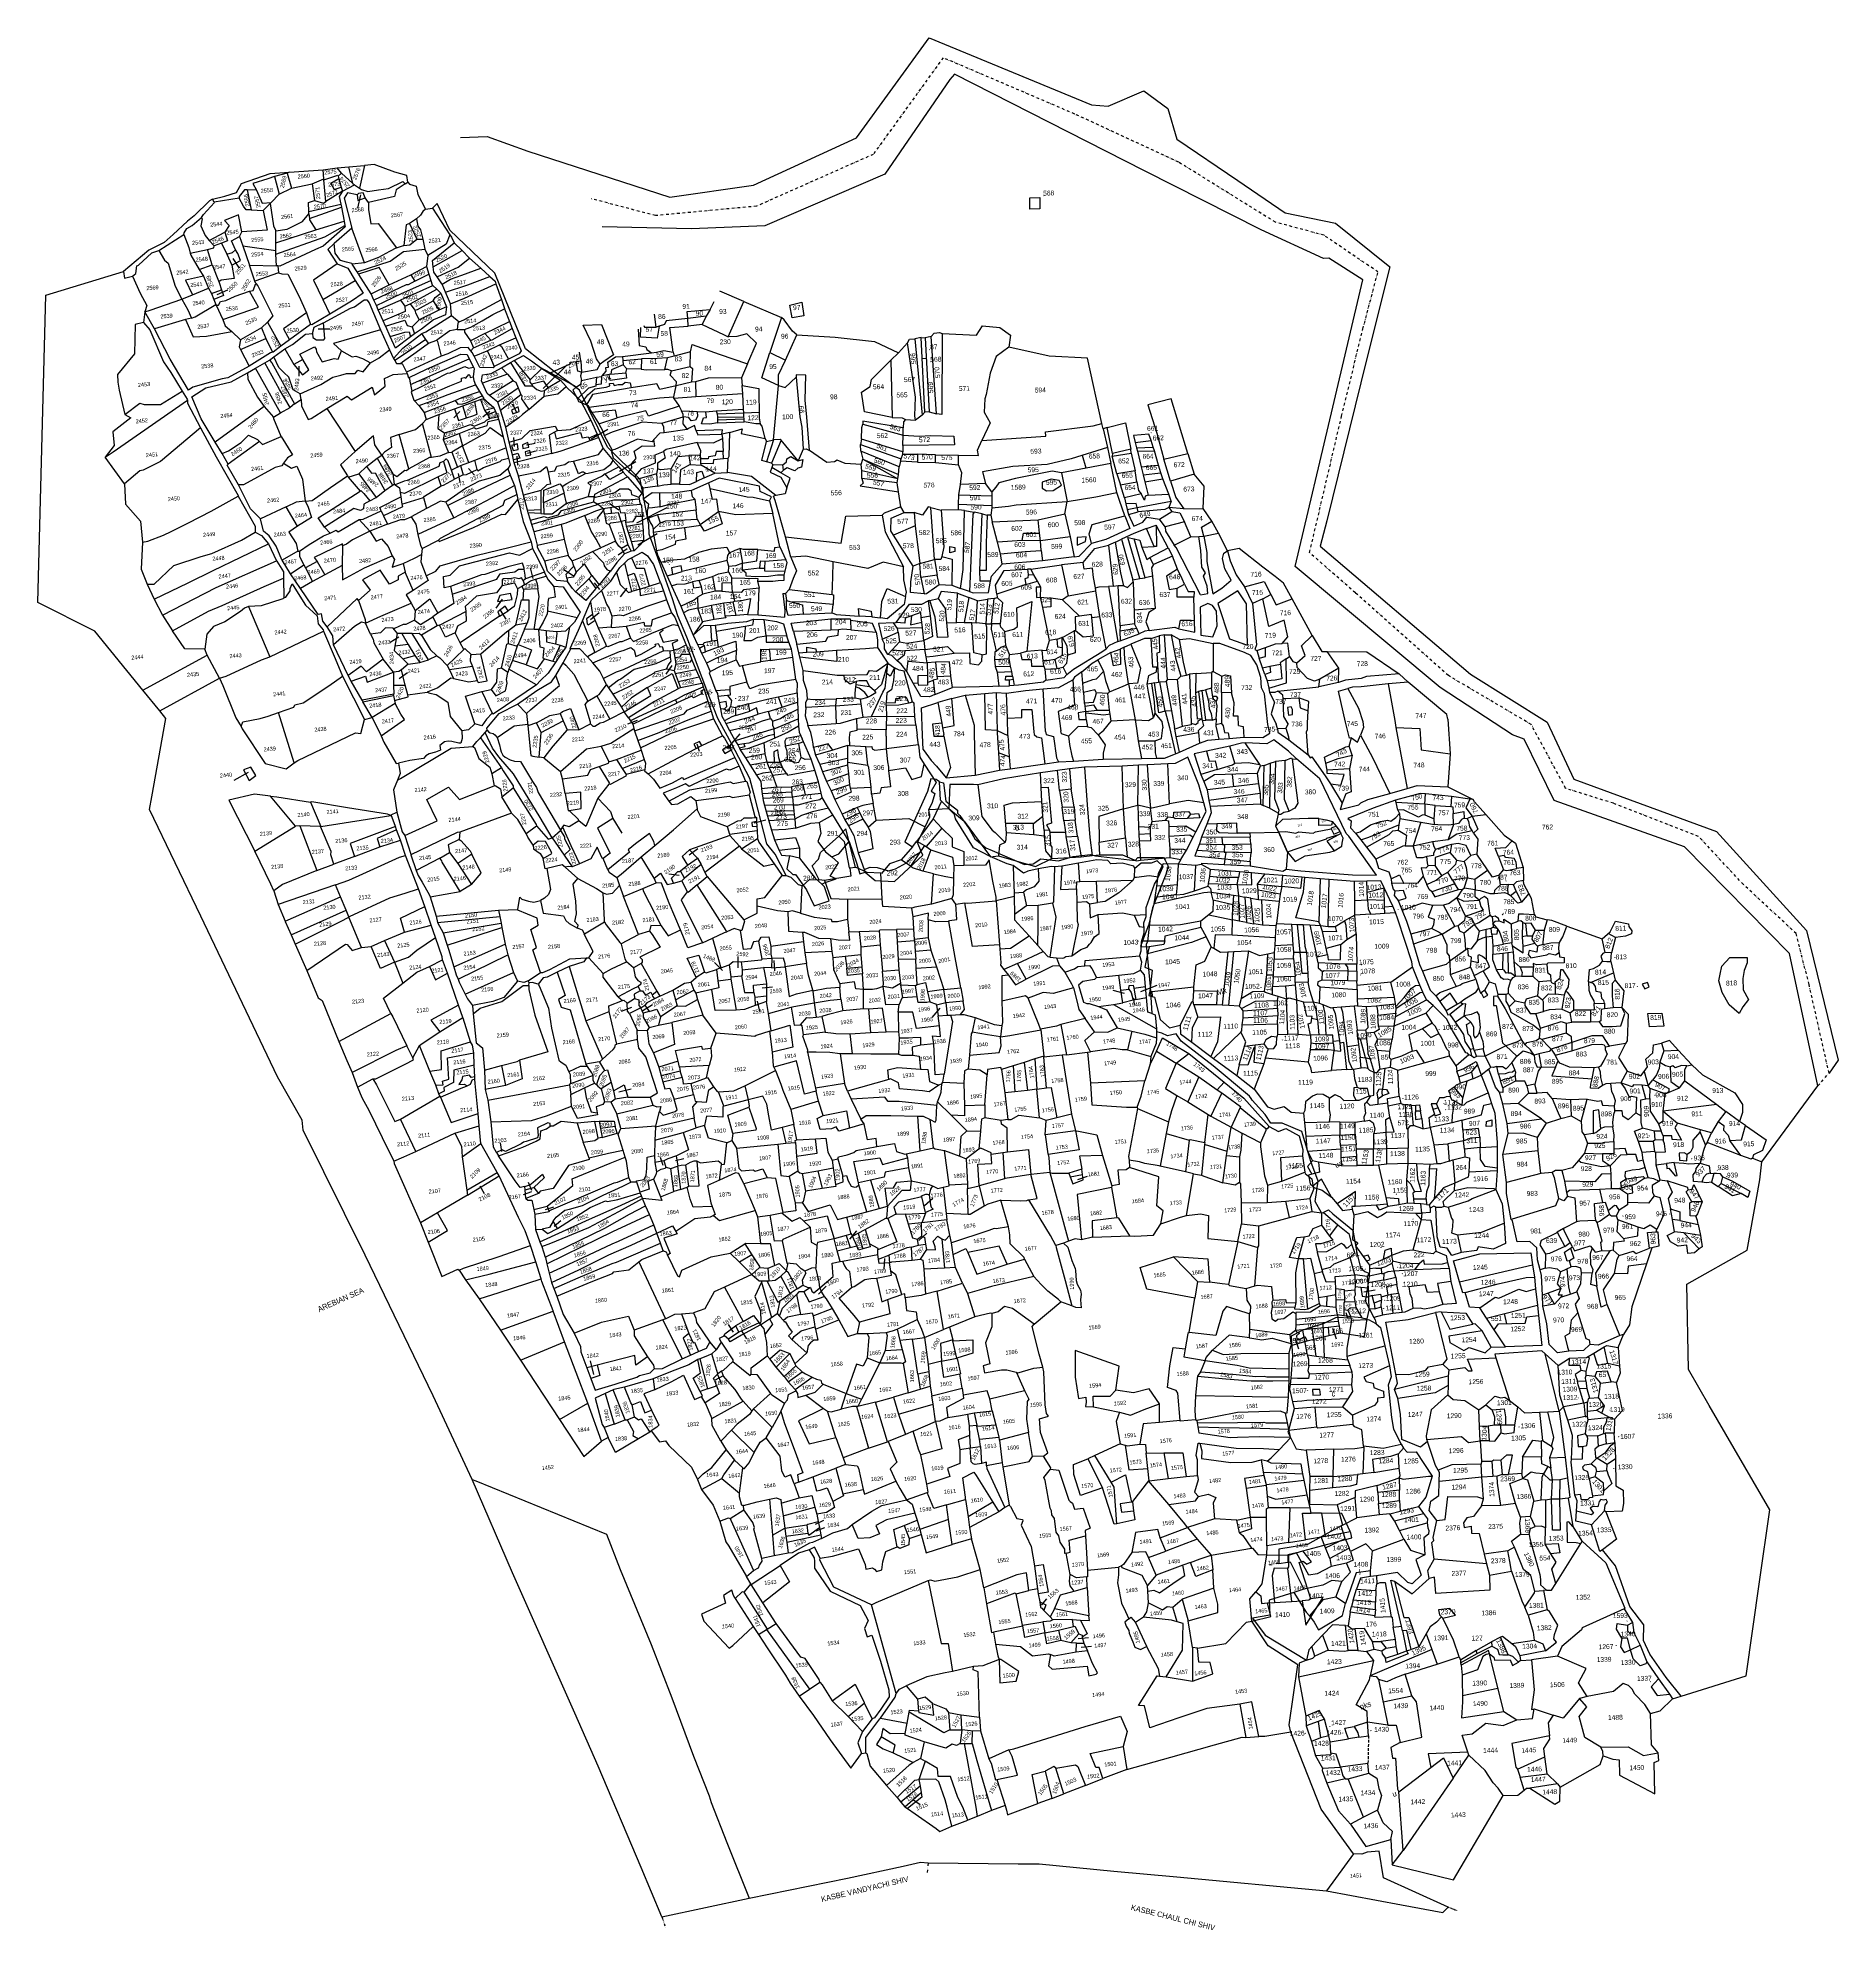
# Model space of a CAD drawing. Header units: metres. Extents: x 277585 to 230369286191, y 2057030 to 115415464409.
# Drawn here: x 277585 to 280883, y 2057030 to 2060496 of the extents above.
import ezdxf
from ezdxf.enums import TextEntityAlignment as Align

# ---------------------------------------------------------------- set-up
doc = ezdxf.new("R2010")
doc.units = ezdxf.units.M
doc.header["$MEASUREMENT"] = 0
for name, pattern in [('DASHDOT', [1, 0.5, -0.25, 0, -0.25]), ('DASHED', [0.75, 0.5, -0.25]), ('DIVIDE', [1.25, 0.5, -0.25, 0, -0.25, 0, -0.25])]:
    doc.linetypes.add(name, pattern=pattern)
for name, color, linetype in [('OFF', 1, 'Continuous'), ('OTHERS', 1, 'Continuous'), ('POLY_PARCEL', 6, 'Continuous'), ('POLY_ROAD', 30, 'Continuous'), ('POLY_SUBPARCEL', 6, 'DASHED'), ('POLY_WATER', 4, 'Continuous'), ('SYM_ARROW', 1, 'Continuous'), ('TEXT_MAPOUT', 7, 'Continuous'), ('TEXT_PARCEL', 7, 'Continuous'), ('V_BOUND_LINE', 7, 'Continuous'), ('V_BOUND_STREAM_LINE', 7, 'DASHDOT'), ('V_DIVIDE_LINE', 7, 'DIVIDE')]:
    doc.layers.add(name, color=color, linetype=linetype)
doc.styles.add('TEXT_MAP', font='', dxfattribs={"height": 1.8})
doc.styles.get('TEXT_MAP').set_extended_font_data('Kruti Dev 050')
doc.dimstyles.get("Standard").update_dxf_attribs({"dimtxt": 0.18, "dimasz": 0.18, "dimexe": 0.18, "dimexo": 0.0625, "dimgap": 0.09, "dimtad": 0, "dimtih": 1, "dimtoh": 1, "dimdec": 4, "dimzin": 0, "dimdsep": 46, "dimtxsty": 'Standard', "dimcen": 0.09, "dimadec": 0, "dimazin": 0, "dimtfac": 1, "dimtdec": 4, "dimtofl": 0, "dimtmove": 0, "dimatfit": 3, "dimfxl": 1, "dimtolj": 1, "dimtzin": 0, "dimarcsym": 0})

msp = doc.modelspace()

# ---------------------------------------------------------------- hatches: boundary and pattern name
h = msp.add_hatch(color=256)
h.paths.add_polyline_path([(279427.1, 2060206), (279427.8, 2060205.3), (279429.4, 2060208.2)])
h.paths.add_polyline_path([(279429.4, 2060208.2), (279426.5, 2060206.7), (279427.1, 2060206)])
h = msp.add_hatch(color=256)
h.paths.add_polyline_path([(279217.5, 2059924.2), (279218.2, 2059923.5), (279219.8, 2059926.4)])
h.paths.add_polyline_path([(279219.8, 2059926.4), (279216.8, 2059924.9), (279217.5, 2059924.2)])
h = msp.add_hatch(color=256)
h.paths.add_polyline_path([(279220, 2059902.1), (279220.7, 2059901.4), (279222.3, 2059904.3)])
h.paths.add_polyline_path([(279222.3, 2059904.3), (279219.4, 2059902.8), (279220, 2059902.1)])
h = msp.add_hatch(color=256)
h.paths.add_polyline_path([(279189.7, 2059874.6), (279189.2, 2059875.5), (279187, 2059873)])
h.paths.add_polyline_path([(279187, 2059873), (279190.2, 2059873.8), (279189.7, 2059874.6)])
h = msp.add_hatch(color=256)
h.paths.add_polyline_path([(278846.2, 2059823.1), (278846.9, 2059823.7), (278844, 2059825.3)])
h.paths.add_polyline_path([(278844, 2059825.3), (278845.5, 2059822.4), (278846.2, 2059823.1)])
h = msp.add_hatch(color=256)
h.paths.add_polyline_path([(279623.5, 2059772.1), (279624.2, 2059771.4), (279625.8, 2059774.3)])
h.paths.add_polyline_path([(279625.8, 2059774.3), (279622.9, 2059772.8), (279623.5, 2059772.1)])
h = msp.add_hatch(color=256)
h.paths.add_polyline_path([(279631.4, 2059758.2), (279632, 2059757.5), (279633.7, 2059760.3)])
h.paths.add_polyline_path([(279633.7, 2059760.3), (279630.7, 2059758.9), (279631.4, 2059758.2)])
h = msp.add_hatch(color=256)
h.paths.add_polyline_path([(278808.1, 2059704), (278808.8, 2059703.3), (278810.4, 2059706.2)])
h.paths.add_polyline_path([(278810.4, 2059706.2), (278807.4, 2059704.7), (278808.1, 2059704)])
h = msp.add_hatch(color=256)
h.paths.add_polyline_path([(278695.9, 2059619.7), (278696.4, 2059620.5), (278693.1, 2059621.1)])
h.paths.add_polyline_path([(278693.1, 2059621.1), (278695.5, 2059618.8), (278695.9, 2059619.7)])
h = msp.add_hatch(color=256)
h.paths.add_polyline_path([(279243.8, 2059568), (279244.2, 2059568.9), (279240.9, 2059569.5)])
h.paths.add_polyline_path([(279240.9, 2059569.5), (279243.3, 2059567.2), (279243.8, 2059568)])
h = msp.add_hatch(color=256)
h.paths.add_polyline_path([(278742.4, 2059531.1), (278742.8, 2059532), (278739.6, 2059532.6)])
h.paths.add_polyline_path([(278739.6, 2059532.6), (278742, 2059530.3), (278742.4, 2059531.1)])
h = msp.add_hatch(color=256)
h.paths.add_polyline_path([(279386.1, 2059508.3), (279386.6, 2059509.2), (279383.3, 2059509.7)])
h.paths.add_polyline_path([(279383.3, 2059509.7), (279385.7, 2059507.5), (279386.1, 2059508.3)])
h = msp.add_hatch(color=256)
h.paths.add_polyline_path([(279390.6, 2059522.6), (279391.1, 2059523.5), (279387.8, 2059524.1)])
h.paths.add_polyline_path([(279387.8, 2059524.1), (279390.2, 2059521.8), (279390.6, 2059522.6)])
h = msp.add_hatch(color=256)
h.paths.add_polyline_path([(278777.9, 2059499.6), (278778.3, 2059500.4), (278775.1, 2059501)])
h.paths.add_polyline_path([(278775.1, 2059501), (278777.5, 2059498.7), (278777.9, 2059499.6)])
h = msp.add_hatch(color=256)
h.paths.add_polyline_path([(278854.3, 2059480.3), (278853.6, 2059479.7), (278856.4, 2059478)])
h.paths.add_polyline_path([(278856.4, 2059478), (278855.1, 2059481), (278854.3, 2059480.3)])
h = msp.add_hatch(color=256)
h.paths.add_polyline_path([(279405.9, 2059487.4), (279406.3, 2059488.2), (279403.1, 2059488.8)])
h.paths.add_polyline_path([(279403.1, 2059488.8), (279405.5, 2059486.5), (279405.9, 2059487.4)])
h = msp.add_hatch(color=256)
h.paths.add_polyline_path([(279181.2, 2059437.3), (279181.6, 2059438.2), (279178.3, 2059438.8)])
h.paths.add_polyline_path([(279178.3, 2059438.8), (279180.7, 2059436.5), (279181.2, 2059437.3)])
h = msp.add_hatch(color=256)
h.paths.add_polyline_path([(279442.5, 2059400.4), (279442.9, 2059401.2), (279439.6, 2059401.8)])
h.paths.add_polyline_path([(279439.6, 2059401.8), (279442, 2059399.5), (279442.5, 2059400.4)])
h = msp.add_hatch(color=256)
h.paths.add_polyline_path([(278788.5, 2059375.5), (278788.6, 2059376.5), (278785.3, 2059375.8)])
h.paths.add_polyline_path([(278785.3, 2059375.8), (278788.4, 2059374.5), (278788.5, 2059375.5)])
h = msp.add_hatch(color=256)
h.paths.add_polyline_path([(279810.8, 2059377.6), (279811.5, 2059378.3), (279808.6, 2059379.8)])
h.paths.add_polyline_path([(279808.6, 2059379.8), (279810.2, 2059376.9), (279810.8, 2059377.6)])
h = msp.add_hatch(color=256)
h.paths.add_polyline_path([(278821.1, 2059297), (278821.2, 2059298), (278818, 2059297.3)])
h.paths.add_polyline_path([(278818, 2059297.3), (278821, 2059296.1), (278821.1, 2059297)])
h = msp.add_hatch(color=256)
h.paths.add_polyline_path([(279083.6, 2059322.2), (279084, 2059323.1), (279080.8, 2059323.6)])
h.paths.add_polyline_path([(279080.8, 2059323.6), (279083.1, 2059321.3), (279083.6, 2059322.2)])
h = msp.add_hatch(color=256)
h.paths.add_polyline_path([(279495, 2059297.2), (279495.4, 2059298.1), (279492.1, 2059298.6)])
h.paths.add_polyline_path([(279492.1, 2059298.6), (279494.5, 2059296.4), (279495, 2059297.2)])
h = msp.add_hatch(color=256)
h.paths.add_polyline_path([(278826.7, 2059275), (278826.8, 2059276), (278823.6, 2059275.3)])
h.paths.add_polyline_path([(278823.6, 2059275.3), (278826.6, 2059274), (278826.7, 2059275)])
h = msp.add_hatch(color=256)
h.paths.add_polyline_path([(278862.3, 2059285.6), (278862.3, 2059284.6), (278865.5, 2059285.6)])
h.paths.add_polyline_path([(278865.5, 2059285.6), (278862.3, 2059286.6), (278862.3, 2059285.6)])
h = msp.add_hatch(color=256)
h.paths.add_polyline_path([(279486.1, 2059264.3), (279486.5, 2059265.2), (279483.3, 2059265.7)])
h.paths.add_polyline_path([(279483.3, 2059265.7), (279485.7, 2059263.4), (279486.1, 2059264.3)])
h = msp.add_hatch(color=256)
h.paths.add_polyline_path([(279613.7, 2059286.7), (279614.1, 2059287.5), (279610.8, 2059288.1)])
h.paths.add_polyline_path([(279610.8, 2059288.1), (279613.2, 2059285.8), (279613.7, 2059286.7)])
h = msp.add_hatch(color=256)
h.paths.add_polyline_path([(279868.8, 2059275.2), (279869.5, 2059275.9), (279866.6, 2059277.4)])
h.paths.add_polyline_path([(279866.6, 2059277.4), (279868.2, 2059274.5), (279868.8, 2059275.2)])
h = msp.add_hatch(color=256)
h.paths.add_polyline_path([(279888.6, 2059288.9), (279889, 2059289.8), (279885.7, 2059290.4)])
h.paths.add_polyline_path([(279885.7, 2059290.4), (279888.1, 2059288.1), (279888.6, 2059288.9)])
h = msp.add_hatch(color=256)
h.paths.add_polyline_path([(279854, 2059228.1), (279854.5, 2059229), (279851.2, 2059229.5)])
h.paths.add_polyline_path([(279851.2, 2059229.5), (279853.6, 2059227.2), (279854, 2059228.1)])
h = msp.add_hatch(color=256)
h.paths.add_polyline_path([(278860.5, 2059199), (278860.6, 2059200), (278857.3, 2059199.3)])
h.paths.add_polyline_path([(278857.3, 2059199.3), (278860.4, 2059198.1), (278860.5, 2059199)])
h = msp.add_hatch(color=256)
h.paths.add_polyline_path([(278952.1, 2059174.8), (278951.7, 2059173.9), (278955, 2059173.6)])
h.paths.add_polyline_path([(278955, 2059173.6), (278952.4, 2059175.7), (278952.1, 2059174.8)])
h = msp.add_hatch(color=256)
h.paths.add_polyline_path([(279618.4, 2059044.8), (279619.2, 2059044.3), (279620, 2059047.5)])
h.paths.add_polyline_path([(279620, 2059047.5), (279617.6, 2059045.2), (279618.4, 2059044.8)])
h = msp.add_hatch(color=256)
h.paths.add_polyline_path([(280085.9, 2058963.5), (280086.6, 2058962.9), (280087.9, 2058965.9)])
h.paths.add_polyline_path([(280087.9, 2058965.9), (280085.1, 2058964.1), (280085.9, 2058963.5)])
h = msp.add_hatch(color=256)
h.paths.add_polyline_path([(280195.3, 2058953.4), (280196.1, 2058953.9), (280193.6, 2058956.1)])
h.paths.add_polyline_path([(280193.6, 2058956.1), (280194.4, 2058952.9), (280195.3, 2058953.4)])
h = msp.add_hatch(color=256)
h.paths.add_polyline_path([(280274.9, 2058950.9), (280275.7, 2058951.4), (280273.2, 2058953.6)])
h.paths.add_polyline_path([(280273.2, 2058953.6), (280274.1, 2058950.4), (280274.9, 2058950.9)])
h = msp.add_hatch(color=256)
h.paths.add_polyline_path([(280091.1, 2058936.3), (280091.8, 2058935.7), (280093.1, 2058938.7)])
h.paths.add_polyline_path([(280093.1, 2058938.7), (280090.3, 2058936.9), (280091.1, 2058936.3)])
h = msp.add_hatch(color=256)
h.paths.add_polyline_path([(279957.8, 2058874.6), (279958.6, 2058874.1), (279959.3, 2058877.4)])
h.paths.add_polyline_path([(279959.3, 2058877.4), (279956.9, 2058875.1), (279957.8, 2058874.6)])
h = msp.add_hatch(color=256)
h.paths.add_polyline_path([(280021.8, 2058886), (280021.1, 2058885.4), (280023.8, 2058883.5)])
h.paths.add_polyline_path([(280023.8, 2058883.5), (280022.6, 2058886.6), (280021.8, 2058886)])
h = msp.add_hatch(color=256)
h.paths.add_polyline_path([(280075.6, 2058899.5), (280075.6, 2058898.5), (280078.8, 2058899.6)])
h.paths.add_polyline_path([(280078.8, 2058899.6), (280075.6, 2058900.5), (280075.6, 2058899.5)])
h = msp.add_hatch(color=256)
h.paths.add_polyline_path([(280267.5, 2058889.2), (280268.8, 2058888.2), (280270.6, 2058893.4)])
h.paths.add_polyline_path([(280270.6, 2058893.4), (280266.2, 2058890.1), (280267.5, 2058889.2)])
h = msp.add_hatch(color=256)
h.paths.add_polyline_path([(279601.3, 2058841.2), (279601.6, 2058842.2), (279598.2, 2058841.9)])
h.paths.add_polyline_path([(279598.2, 2058841.9), (279601.1, 2058840.3), (279601.3, 2058841.2)])
h = msp.add_hatch(color=256)
h.paths.add_polyline_path([(279939.3, 2058818.9), (279939.5, 2058819.8), (279936.2, 2058819.6)])
h.paths.add_polyline_path([(279936.2, 2058819.6), (279939, 2058818), (279939.3, 2058818.9)])
h = msp.add_hatch(color=256)
h.paths.add_polyline_path([(280473, 2058811.6), (280472.9, 2058810.6), (280476.1, 2058811.5)])
h.paths.add_polyline_path([(280476.1, 2058811.5), (280473, 2058812.5), (280473, 2058811.6)])
h = msp.add_hatch(color=256)
h.paths.add_polyline_path([(280006.9, 2058779), (280007.2, 2058778.1), (280009.8, 2058780.2)])
h.paths.add_polyline_path([(280009.8, 2058780.2), (280006.5, 2058779.9), (280006.9, 2058779)])
h = msp.add_hatch(color=256)
h.paths.add_polyline_path([(280008.8, 2058797.6), (280009.1, 2058796.7), (280011.7, 2058798.7)])
h.paths.add_polyline_path([(280011.7, 2058798.7), (280008.4, 2058798.5), (280008.8, 2058797.6)])
h = msp.add_hatch(color=256)
h.paths.add_polyline_path([(279826.5, 2058756.3), (279826.7, 2058757.2), (279823.4, 2058757)])
h.paths.add_polyline_path([(279823.4, 2058757), (279826.3, 2058755.3), (279826.5, 2058756.3)])
h = msp.add_hatch(color=256)
h.paths.add_polyline_path([(279844.6, 2058762.4), (279845.4, 2058763), (279842.7, 2058764.9)])
h.paths.add_polyline_path([(279842.7, 2058764.9), (279843.8, 2058761.8), (279844.6, 2058762.4)])
h = msp.add_hatch(color=256)
h.paths.add_polyline_path([(280516.1, 2058758.4), (280516.1, 2058759.4), (280512.9, 2058758.4)])
h.paths.add_polyline_path([(280512.9, 2058758.4), (280516.1, 2058757.4), (280516.1, 2058758.4)])
h = msp.add_hatch(color=256)
h.paths.add_polyline_path([(279872.6, 2058734.8), (279871.9, 2058735.4), (279870.5, 2058732.4)])
h.paths.add_polyline_path([(279870.5, 2058732.4), (279873.3, 2058734.1), (279872.6, 2058734.8)])
h = msp.add_hatch(color=256)
h.paths.add_polyline_path([(280150.9, 2058679.7), (280150.8, 2058678.7), (280154, 2058679.6)])
h.paths.add_polyline_path([(280154, 2058679.6), (280150.9, 2058680.7), (280150.9, 2058679.7)])
h = msp.add_hatch(color=256)
h.paths.add_polyline_path([(279863.8, 2058660.1), (279864.1, 2058659.1), (279866.7, 2058661.2)])
h.paths.add_polyline_path([(279866.7, 2058661.2), (279863.4, 2058661), (279863.8, 2058660.1)])
h = msp.add_hatch(color=256)
h.paths.add_polyline_path([(280318.5, 2058620.2), (280318.5, 2058621.2), (280315.3, 2058620.2)])
h.paths.add_polyline_path([(280315.3, 2058620.2), (280318.5, 2058619.2), (280318.5, 2058620.2)])
h = msp.add_hatch(color=256)
h.paths.add_polyline_path([(280084.7, 2058552.8), (280085, 2058551.9), (280087.6, 2058554)])
h.paths.add_polyline_path([(280087.6, 2058554), (280084.3, 2058553.7), (280084.7, 2058552.8)])
h = msp.add_hatch(color=256)
h.paths.add_polyline_path([(280099.1, 2058534.6), (280099.1, 2058535.6), (280096, 2058534.6)])
h.paths.add_polyline_path([(280096, 2058534.6), (280099.1, 2058533.6), (280099.1, 2058534.6)])
h = msp.add_hatch(color=256)
h.paths.add_polyline_path([(280159.6, 2058543.4), (280159.9, 2058542.5), (280162.5, 2058544.6)])
h.paths.add_polyline_path([(280162.5, 2058544.6), (280159.2, 2058544.3), (280159.6, 2058543.4)])
h = msp.add_hatch(color=256)
h.paths.add_polyline_path([(280162.8, 2058532.3), (280163.1, 2058531.4), (280165.7, 2058533.4)])
h.paths.add_polyline_path([(280165.7, 2058533.4), (280162.4, 2058533.2), (280162.8, 2058532.3)])
h = msp.add_hatch(color=256)
h.paths.add_polyline_path([(280546.2, 2058558.9), (280546.2, 2058558), (280549.4, 2058558.8)])
h.paths.add_polyline_path([(280549.4, 2058558.8), (280546.3, 2058559.9), (280546.2, 2058558.9)])
h = msp.add_hatch(color=256)
h.paths.add_polyline_path([(280096.3, 2058505.6), (280096.3, 2058506.5), (280093.2, 2058505.5)])
h.paths.add_polyline_path([(280093.2, 2058505.5), (280096.3, 2058504.6), (280096.3, 2058505.6)])
h = msp.add_hatch(color=256)
h.paths.add_polyline_path([(280099, 2058519.2), (280099, 2058520.2), (280095.8, 2058519.2)])
h.paths.add_polyline_path([(280095.8, 2058519.2), (280099, 2058518.2), (280099, 2058519.2)])
h = msp.add_hatch(color=256)
h.paths.add_polyline_path([(280537.8, 2058484.6), (280537.8, 2058485.5), (280534.6, 2058484.5)])
h.paths.add_polyline_path([(280534.6, 2058484.5), (280537.8, 2058483.6), (280537.8, 2058484.6)])
h = msp.add_hatch(color=256)
h.paths.add_polyline_path([(279903.8, 2058429.4), (279903.8, 2058430.4), (279900.7, 2058429.4)])
h.paths.add_polyline_path([(279900.7, 2058429.4), (279903.8, 2058428.4), (279903.8, 2058429.4)])
h = msp.add_hatch(color=256)
h.paths.add_polyline_path([(280613.3, 2058442.7), (280613.3, 2058441.7), (280616.5, 2058442.5)])
h.paths.add_polyline_path([(280616.5, 2058442.5), (280613.3, 2058443.6), (280613.3, 2058442.7)])
h = msp.add_hatch(color=256)
h.paths.add_polyline_path([(280660.8, 2058421), (280661.5, 2058420.3), (280663.2, 2058423.1)])
h.paths.add_polyline_path([(280663.2, 2058423.1), (280660.2, 2058421.7), (280660.8, 2058421)])
h = msp.add_hatch(color=256)
h.paths.add_polyline_path([(280677.2, 2058410.1), (280677.1, 2058409.2), (280680.3, 2058410)])
h.paths.add_polyline_path([(280680.3, 2058410), (280677.2, 2058411.1), (280677.2, 2058410.1)])
h = msp.add_hatch(color=256)
h.paths.add_polyline_path([(279918, 2058389.8), (279918, 2058390.8), (279914.8, 2058389.8)])
h.paths.add_polyline_path([(279914.8, 2058389.8), (279918, 2058388.8), (279918, 2058389.8)])
h = msp.add_hatch(color=256)
h.paths.add_polyline_path([(280039.5, 2058365.6), (280040.3, 2058366.2), (280037.6, 2058368.1)])
h.paths.add_polyline_path([(280037.6, 2058368.1), (280038.7, 2058365), (280039.5, 2058365.6)])
h = msp.add_hatch(color=256)
h.paths.add_polyline_path([(280072.8, 2058376.7), (280073.7, 2058376.3), (280074, 2058379.6)])
h.paths.add_polyline_path([(280074, 2058379.6), (280071.9, 2058377), (280072.8, 2058376.7)])
h = msp.add_hatch(color=256)
h.paths.add_polyline_path([(280104.8, 2058332.6), (280104.2, 2058333.4), (280102.2, 2058330.9)])
h.paths.add_polyline_path([(280102.2, 2058330.9), (280105.3, 2058331.8), (280104.8, 2058332.6)])
h = msp.add_hatch(color=256)
h.paths.add_polyline_path([(280487.6, 2058338.5), (280487, 2058337.8), (280490, 2058336.4)])
h.paths.add_polyline_path([(280490, 2058336.4), (280488.3, 2058339.2), (280487.6, 2058338.5)])
h = msp.add_hatch(color=256)
h.paths.add_polyline_path([(280574.8, 2058341.5), (280574.8, 2058342.5), (280571.7, 2058341.5)])
h.paths.add_polyline_path([(280571.7, 2058341.5), (280574.8, 2058340.5), (280574.8, 2058341.5)])
h = msp.add_hatch(color=256)
h.paths.add_polyline_path([(280005.4, 2058265.7), (280005.7, 2058266.6), (280002.4, 2058266.6)])
h.paths.add_polyline_path([(280002.4, 2058266.6), (280005.2, 2058264.8), (280005.4, 2058265.7)])
h = msp.add_hatch(color=256)
h.paths.add_polyline_path([(280046.3, 2058279.9), (280046.6, 2058280.8), (280043.3, 2058280.8)])
h.paths.add_polyline_path([(280043.3, 2058280.8), (280046, 2058279), (280046.3, 2058279.9)])
h = msp.add_hatch(color=256)
h.paths.add_polyline_path([(280398.9, 2058282.4), (280399.7, 2058281.9), (280400.5, 2058285.2)])
h.paths.add_polyline_path([(280400.5, 2058285.2), (280398.1, 2058282.9), (280398.9, 2058282.4)])
h = msp.add_hatch(color=256)
h.paths.add_polyline_path([(280016.7, 2058221.3), (280016.4, 2058222.2), (280013.7, 2058220.3)])
h.paths.add_polyline_path([(280013.7, 2058220.3), (280017, 2058220.4), (280016.7, 2058221.3)])
h = msp.add_hatch(color=256)
h.paths.add_polyline_path([(280017.4, 2058240.3), (280017.5, 2058241.3), (280014.3, 2058240.7)])
h.paths.add_polyline_path([(280014.3, 2058240.7), (280017.3, 2058239.4), (280017.4, 2058240.3)])
h = msp.add_hatch(color=256)
h.paths.add_polyline_path([(280074.6, 2058243.9), (280074.7, 2058242.9), (280077.7, 2058244.5)])
h.paths.add_polyline_path([(280077.7, 2058244.5), (280074.4, 2058244.8), (280074.6, 2058243.9)])
h = msp.add_hatch(color=256)
h.paths.add_polyline_path([(280083.6, 2058231.8), (280083.7, 2058230.9), (280086.7, 2058232.4)])
h.paths.add_polyline_path([(280086.7, 2058232.4), (280083.4, 2058232.8), (280083.6, 2058231.8)])
h = msp.add_hatch(color=256)
h.paths.add_polyline_path([(280051.1, 2058184.1), (280050.7, 2058183.2), (280054, 2058182.7)])
h.paths.add_polyline_path([(280054, 2058182.7), (280051.5, 2058185), (280051.1, 2058184.1)])
h = msp.add_hatch(color=256)
h.paths.add_polyline_path([(280084.3, 2058208.4), (280084.5, 2058207.5), (280087.4, 2058209)])
h.paths.add_polyline_path([(280087.4, 2058209), (280084.1, 2058209.4), (280084.3, 2058208.4)])
h = msp.add_hatch(color=256)
h.paths.add_polyline_path([(280049.4, 2058168.7), (280049, 2058167.8), (280052.3, 2058167.3)])
h.paths.add_polyline_path([(280052.3, 2058167.3), (280049.9, 2058169.5), (280049.4, 2058168.7)])
h = msp.add_hatch(color=256)
h.paths.add_polyline_path([(280371.7, 2058178.4), (280371, 2058177.7), (280374, 2058176.3)])
h.paths.add_polyline_path([(280374, 2058176.3), (280372.3, 2058179.2), (280371.7, 2058178.4)])
h = msp.add_hatch(color=256)
h.paths.add_polyline_path([(280394.3, 2058048.4), (280394.6, 2058049.3), (280391.3, 2058049.3)])
h.paths.add_polyline_path([(280391.3, 2058049.3), (280394.1, 2058047.5), (280394.3, 2058048.4)])
h = msp.add_hatch(color=256)
h.paths.add_polyline_path([(279911.9, 2058018.2), (279912.2, 2058019.2), (279908.8, 2058019.1)])
h.paths.add_polyline_path([(279908.8, 2058019.1), (279911.6, 2058017.3), (279911.9, 2058018.2)])
h = msp.add_hatch(color=256)
h.paths.add_polyline_path([(280399.8, 2058031.9), (280400, 2058032.9), (280396.7, 2058032.8)])
h.paths.add_polyline_path([(280396.7, 2058032.8), (280399.5, 2058031), (280399.8, 2058031.9)])
h = msp.add_hatch(color=256)
h.paths.add_polyline_path([(280408, 2058004.5), (280408.3, 2058005.4), (280405, 2058005.3)])
h.paths.add_polyline_path([(280405, 2058005.3), (280407.7, 2058003.5), (280408, 2058004.5)])
h = msp.add_hatch(color=256)
h.paths.add_polyline_path([(280463.9, 2057982.3), (280464, 2057981.3), (280467.1, 2057982.4)])
h.paths.add_polyline_path([(280467.1, 2057982.4), (280463.9, 2057983.2), (280463.9, 2057982.3)])
h = msp.add_hatch(color=256)
h.paths.add_polyline_path([(280297.4, 2057950.9), (280297.7, 2057950), (280300.3, 2057952)])
h.paths.add_polyline_path([(280300.3, 2057952), (280297, 2057951.8), (280297.4, 2057950.9)])
h = msp.add_hatch(color=256)
h.paths.add_polyline_path([(280479.6, 2057933.4), (280479.7, 2057932.5), (280482.8, 2057933.5)])
h.paths.add_polyline_path([(280482.8, 2057933.5), (280479.6, 2057934.4), (280479.6, 2057933.4)])
h = msp.add_hatch(color=256)
h.paths.add_polyline_path([(280470.9, 2057875.3), (280471, 2057874.3), (280474.1, 2057875.4)])
h.paths.add_polyline_path([(280474.1, 2057875.4), (280470.9, 2057876.2), (280470.9, 2057875.3)])
h = msp.add_hatch(color=256)
h.paths.add_polyline_path([(280344.2, 2057733.8), (280344.4, 2057734.8), (280341.1, 2057734.7)])
h.paths.add_polyline_path([(280341.1, 2057734.7), (280343.9, 2057732.9), (280344.2, 2057733.8)])
h = msp.add_hatch(color=256)
h.paths.add_polyline_path([(280496.7, 2057595), (280497.5, 2057595.6), (280494.9, 2057597.6)])
h.paths.add_polyline_path([(280494.9, 2057597.6), (280495.9, 2057594.4), (280496.7, 2057595)])
h = msp.add_hatch(color=256)
h.paths.add_polyline_path([(280039.2, 2057563.2), (280040.1, 2057563.4), (280038.6, 2057566.4)])
h.paths.add_polyline_path([(280038.6, 2057566.4), (280038.2, 2057563.1), (280039.2, 2057563.2)])
h = msp.add_hatch(color=256)
h.paths.add_polyline_path([(280229.2, 2057559.2), (280230.1, 2057559.4), (280228.6, 2057562.3)])
h.paths.add_polyline_path([(280228.6, 2057562.3), (280228.2, 2057559), (280229.2, 2057559.2)])
h = msp.add_hatch(color=256)
h.paths.add_polyline_path([(280476.8, 2057551.3), (280476.7, 2057552.3), (280473.7, 2057550.9)])
h.paths.add_polyline_path([(280473.7, 2057550.9), (280476.9, 2057550.3), (280476.8, 2057551.3)])
h = msp.add_hatch(color=256)
h.paths.add_polyline_path([(280502.9, 2057525), (280502.8, 2057525.9), (280499.8, 2057524.6)])
h.paths.add_polyline_path([(280499.8, 2057524.6), (280503, 2057524), (280502.9, 2057525)])
h = msp.add_hatch(color=256)
h.paths.add_polyline_path([(280539.6, 2057484.2), (280540.4, 2057484.7), (280537.7, 2057486.8)])
h.paths.add_polyline_path([(280537.7, 2057486.8), (280538.8, 2057483.6), (280539.6, 2057484.2)])
h = msp.add_hatch(color=256)
h.paths.add_polyline_path([(279907.7, 2057390.7), (279907.5, 2057391.6), (279904.6, 2057390.1)])
h.paths.add_polyline_path([(279904.6, 2057390.1), (279907.9, 2057389.7), (279907.7, 2057390.7)])
h = msp.add_hatch(color=256)
h.paths.add_polyline_path([(279950.7, 2057402.9), (279951, 2057402), (279953.8, 2057403.7)])
h.paths.add_polyline_path([(279953.8, 2057403.7), (279950.5, 2057403.9), (279950.7, 2057402.9)])
h = msp.add_hatch(color=256)
h.paths.add_polyline_path([(279976.1, 2057390.9), (279976, 2057391.9), (279973, 2057390.4)])
h.paths.add_polyline_path([(279973, 2057390.4), (279976.3, 2057390), (279976.1, 2057390.9)])
h = msp.add_hatch(color=256)
h.paths.add_polyline_path([(280025.6, 2057394.8), (280025.8, 2057393.8), (280028.7, 2057395.5)])
h.paths.add_polyline_path([(280028.7, 2057395.5), (280025.4, 2057395.7), (280025.6, 2057394.8)])

# ---------------------------------------------------------------- linework, layer by layer
at = {"layer": 'OFF'}
for p, q in [((278201.3, 2060263.9), (278183.2, 2060261.9)), ((278045.4, 2060249.9), (278107.5, 2060254.4)), ((278107.5, 2060254.4), (278133.5, 2060257.9)), ((278133.5, 2060257.9), (278154.5, 2060259.6)), ((278154.5, 2060259.6), (278183.2, 2060261.9)), ((278307.9, 2060184.2), (278316.4, 2060192.2)), ((277585, 2059461.5), (277599.4, 2060024.5)), ((279212.5, 2059908.4), (279204.9, 2059908.2)), ((278878.1, 2059808.8), (278906, 2059810.2)), ((279544, 2059781.9), (279536.4, 2059779.7)), ((279505, 2059707.9), (279498.3, 2059731.1)), ((278692.9, 2059670.9), (278693.9, 2059650.6)), ((279466.1, 2059624.2), (279470.6, 2059646.6)), ((279684.1, 2059633.4), (279656.9, 2059635.5)), ((279656.9, 2059635.5), (279661.9, 2059628.1)), ((279200.7, 2059533), (279188.1, 2059527.9)), ((278949.4, 2059478.1), (278954.5, 2059478.4)), ((279631.6, 2059450.4), (279593.6, 2059447.7)), ((278819.4, 2059391.3), (278817.6, 2059419.8)), ((279214, 2059351.3), (279214.7, 2059328.7)), ((279968.1, 2059341.3), (279933, 2059321.2)), ((280094.8, 2059315.5), (280078.8, 2059331.2)), ((279340.5, 2059296.7), (279359.6, 2059295.7)), ((278948.3, 2059270.2), (278941.9, 2059288.7)), ((279045.8, 2059272.6), (279047.5, 2059239.9)), ((279992.4, 2059181.9), (279987, 2059198.3)), ((279772.6, 2059146.7), (279774.9, 2059124.1)), ((280167.8, 2059124.2), (280214.3, 2059100.8)), ((279408.6, 2059056.8), (279358.2, 2059056.5)), ((280118.6, 2059059.3), (280104, 2059016.1)), ((280178.1, 2059055.2), (280168.3, 2059027.4)), ((278972.9, 2059031.1), (278979.9, 2059011.4)), ((280217.5, 2058954.6), (280240.7, 2058971.4)), ((279775.2, 2058925.8), (279784.6, 2058924.2)), ((280020.2, 2058931.2), (280051, 2058938.8)), ((280051.6, 2058915.7), (280020.7, 2058916.7)), ((280316.3, 2058928.6), (280302.6, 2058912.7)), ((280328.6, 2058861.4), (280320.4, 2058874.5)), ((280328.6, 2058861.4), (280344.2, 2058861.6)), ((279971.7, 2058835.2), (279944.9, 2058827.8)), ((280172, 2058780.1), (280183.1, 2058758.2)), ((280429.2, 2058765.5), (280471.1, 2058783.3)), ((280384.8, 2058691.2), (280394.6, 2058693.1)), ((280004.4, 2058650.7), (279983.5, 2058648)), ((280273.8, 2058649.7), (280236, 2058630.7)), ((280182.8, 2058613.2), (280171, 2058631.5)), ((280242.7, 2058606.9), (280229.1, 2058595.8)), ((280882.7, 2058623), (280866, 2058599.7)), ((280566, 2058561.4), (280592, 2058572.5)), ((280150.6, 2058535.7), (280140.4, 2058532.9)), ((280339.5, 2058516.1), (280296.4, 2058544.2)), ((280562, 2058529.8), (280566, 2058561.4)), ((280660.6, 2058542.1), (280562, 2058529.8)), ((280660.6, 2058542.1), (280676.9, 2058529)), ((280339.5, 2058516.1), (280348.4, 2058507.6)), ((280595.5, 2058476.6), (280578.7, 2058478.1)), ((280031.7, 2058460), (280000.2, 2058460.1)), ((280056, 2058460.8), (280031.7, 2058460)), ((280180, 2058384.7), (280180.5, 2058397.9)), ((280258, 2058420.6), (280255.9, 2058386.7)), ((280118.7, 2058331.3), (280103.7, 2058275.3)), ((280108.4, 2058343.2), (280119.9, 2058342.9)), ((280479.8, 2058096.9), (280489.7, 2058120.8)), ((280345.9, 2058085.5), (280369.6, 2058063.9)), ((280064.2, 2058043.5), (280058.2, 2058028.1)), ((280416.9, 2057995.3), (280408.8, 2058021.4)), ((280371.5, 2057980.2), (280379.9, 2057988)), ((280455, 2057990.1), (280439.9, 2057982.3)), ((278629.9, 2057932.2), (278617.3, 2057925.5)), ((280457.2, 2057795.8), (280455, 2057797.8)), ((280063.5, 2057670.8), (280070.1, 2057668.8)), ((280138.6, 2057543.8), (280025.6, 2057495.6)), ((279894.1, 2057493.5), (280031.3, 2057523.5)), ((280049, 2057448), (280102.1, 2057459.1)), ((280194.5, 2057459.7), (280259.6, 2057472.9)), ((280270.3, 2057430.5), (280294.4, 2057415.2)), ((280058.1, 2057405), (280020.9, 2057410.4))]:
    msp.add_line(p, q, dxfattribs=at)
at = {"layer": 'OTHERS'}
msp.add_line((278638.1, 2059065.8), (278655, 2059038.8), dxfattribs=at)
at = {"layer": 'POLY_PARCEL'}
for p, q in [((278238.9, 2060249.7), (278201.3, 2060263.9)), ((278018.3, 2060241.7), (278027.1, 2060209.7)), ((278041.5, 2060248.2), (278049.9, 2060220.5)), ((278087.3, 2060228.8), (278108.9, 2060237.9)), ((278108.9, 2060237.9), (278107.5, 2060254.4)), ((278109.1, 2060235.6), (278108.9, 2060237.9)), ((278109.1, 2060235.6), (278134.2, 2060244.6)), ((278112.4, 2060196), (278109.1, 2060235.6)), ((278136.2, 2060237.5), (278121.9, 2060229.2)), ((278121.9, 2060229.2), (278127.7, 2060218.3)), ((278141.2, 2060248.1), (278133.5, 2060257.9)), ((278134.2, 2060244.6), (278134.8, 2060242.5)), ((278134.8, 2060242.5), (278141.2, 2060248.1)), ((278134.8, 2060242.5), (278136.2, 2060237.5)), ((278136.2, 2060237.5), (278140.7, 2060222.3)), ((278141.2, 2060248.1), (278161.9, 2060229.4)), ((278161.9, 2060229.4), (278154.5, 2060259.6)), ((278161.9, 2060229.4), (278165.3, 2060226.4)), ((278183.2, 2060261.9), (278173.9, 2060220.5)), ((278227.1, 2060220.1), (278253.3, 2060232.8)), ((278260.6, 2060243.5), (278238.9, 2060249.7)), ((278253.3, 2060232.8), (278257.7, 2060228.4)), ((278257.7, 2060228.4), (278262.9, 2060231.7)), ((278262.9, 2060231.7), (278260.6, 2060243.5)), ((278262.9, 2060231.7), (278265.8, 2060227.7)), ((277961.7, 2060187.3), (277953.9, 2060202)), ((277968.3, 2060217.3), (277975.7, 2060180.9)), ((277985.4, 2060216.7), (277995.8, 2060193.1)), ((277995.8, 2060193.1), (278012.5, 2060194.6)), ((278010.6, 2060192.7), (278012.5, 2060194.6)), ((278012.5, 2060194.6), (278027.1, 2060209.7)), ((278027.1, 2060209.7), (278049.9, 2060220.5)), ((278049.9, 2060220.5), (278087.3, 2060228.8)), ((278080.7, 2060194.4), (278091.7, 2060197.8)), ((278087.3, 2060228.8), (278091.7, 2060197.8)), ((278091.7, 2060197.8), (278108.1, 2060193.3)), ((278108.1, 2060193.3), (278112.4, 2060196)), ((278142.9, 2060214.9), (278112.4, 2060196)), ((278127.7, 2060218.3), (278140.7, 2060222.3)), ((278142.9, 2060214.9), (278137.2, 2060205.1)), ((278137.2, 2060205.1), (278140, 2060191.1)), ((278140.7, 2060222.3), (278142.9, 2060214.9)), ((278142.9, 2060214.9), (278165.3, 2060226.4)), ((278152, 2060212), (278146.1, 2060202.5)), ((278146.1, 2060202.5), (278159.9, 2060147.5)), ((278169.7, 2060208.3), (278152, 2060212)), ((278165.3, 2060226.4), (278173.9, 2060220.5)), ((278172.3, 2060211), (278169.7, 2060208.3)), ((278169.7, 2060208.3), (278171.4, 2060197.9)), ((278171.4, 2060197.9), (278184.3, 2060203.1)), ((278180.9, 2060211.8), (278172.3, 2060211)), ((278173.9, 2060220.5), (278177.9, 2060218)), ((278177.9, 2060218), (278189.4, 2060214.3)), ((278184.3, 2060203.1), (278180.9, 2060211.8)), ((278190.9, 2060194), (278184.3, 2060203.1)), ((278189.4, 2060214.3), (278209, 2060217.8)), ((278238.5, 2060205.6), (278190.9, 2060194)), ((278209, 2060217.8), (278227.1, 2060220.1)), ((278241.3, 2060217.8), (278238.5, 2060205.6)), ((278257.7, 2060228.4), (278241.3, 2060217.8)), ((278265.8, 2060227.7), (278278.2, 2060224)), ((278278.2, 2060224), (278281, 2060209.1)), ((278281, 2060209.1), (278294.9, 2060182.1)), ((279401.8, 2060202.8), (279420.4, 2060203.3)), ((279401.8, 2060182.1), (279401.8, 2060202.8)), ((279420.4, 2060203.3), (279420.5, 2060182.5)), ((277886, 2060164.5), (277883.8, 2060151.8)), ((277885, 2060167), (277886, 2060164.5)), ((277952.3, 2060171.6), (277927, 2060161.5)), ((277927, 2060161.5), (277935.3, 2060152)), ((277958.4, 2060140.5), (277952.3, 2060171.6)), ((277966.3, 2060180.9), (277961.7, 2060187.3)), ((277975.7, 2060180.9), (277966.3, 2060180.9)), ((277975.7, 2060180.9), (277997.9, 2060179.6)), ((277997.9, 2060179.6), (278010.6, 2060192.7)), ((277997.9, 2060179.6), (278005, 2060143.4)), ((278010.6, 2060192.7), (278016.8, 2060151.6)), ((278070, 2060159.4), (278081.5, 2060173.6)), ((278081.4, 2060177.6), (278080.7, 2060194.4)), ((278081.4, 2060177.6), (278140, 2060191.1)), ((278081.5, 2060173.6), (278081.4, 2060177.6)), ((278081.5, 2060173.6), (278082.6, 2060165.1)), ((278082.6, 2060165.1), (278141, 2060185.9)), ((278082.6, 2060165.1), (278082.8, 2060162.7)), ((278082.8, 2060162.7), (278094.3, 2060144.2)), ((278094.3, 2060144.2), (278146.1, 2060160.1)), ((278140, 2060191.1), (278141, 2060185.9)), ((278141, 2060185.9), (278146.1, 2060160.1)), ((278146.1, 2060160.1), (278147.6, 2060152.3)), ((278190.9, 2060194), (278190.7, 2060181.6)), ((278190.7, 2060181.6), (278195.1, 2060155.3)), ((278278.4, 2060164.6), (278265.7, 2060156)), ((278286.2, 2060171.1), (278278.4, 2060164.6)), ((278278.4, 2060164.6), (278281.3, 2060151)), ((278290.4, 2060177.6), (278286.2, 2060171.1)), ((278294.9, 2060182.1), (278290.4, 2060177.6)), ((278294.9, 2060182.1), (278307.9, 2060184.2)), ((279420.5, 2060182.5), (279401.8, 2060182.1)), ((277852.1, 2060135.8), (277861.5, 2060111.7)), ((277883.8, 2060151.8), (277891.7, 2060133.7)), ((277891.7, 2060133.7), (277899, 2060125)), ((277899, 2060125), (277927.3, 2060140.2)), ((277935.3, 2060152), (277927.3, 2060140.2)), ((277927.3, 2060140.2), (277932.2, 2060124.1)), ((277939.6, 2060123.8), (277954.2, 2060132)), ((277954.2, 2060132), (277958.4, 2060140.5)), ((277954.2, 2060132), (277960.4, 2060114.8)), ((278005, 2060143.4), (277958.4, 2060140.5)), ((278016.8, 2060151.6), (278020.7, 2060142.6)), ((278020.7, 2060142.6), (278041.6, 2060145.7)), ((278020.9, 2060120.4), (278020.7, 2060142.6)), ((278020.9, 2060120.4), (278094.3, 2060144.2)), ((278021.1, 2060099.4), (278110.6, 2060131.7)), ((278041.6, 2060145.7), (278053.6, 2060151.4)), ((278053.6, 2060151.4), (278070, 2060159.4)), ((278148.1, 2060149.6), (278107.4, 2060114.1)), ((278110.6, 2060131.7), (278147.6, 2060152.3)), ((278159.9, 2060147.5), (278127.5, 2060118.9)), ((278147.6, 2060152.3), (278148.1, 2060149.6)), ((278183.4, 2060083.6), (278159.9, 2060147.5)), ((278195.1, 2060155.3), (278208.2, 2060155.9)), ((278208.2, 2060155.9), (278241.7, 2060111.3)), ((278259.5, 2060153.5), (278255.6, 2060115.4)), ((278265.7, 2060156), (278259.5, 2060153.5)), ((278265.7, 2060156), (278279.4, 2060127)), ((278266.1, 2060116.7), (278279.4, 2060127)), ((278279.4, 2060127), (278290.3, 2060127)), ((278281.3, 2060151), (278286.1, 2060144)), ((278286.1, 2060144), (278290.3, 2060127)), ((278290.3, 2060127), (278293.6, 2060109)), ((277806.7, 2060106.4), (277817, 2060088.6)), ((277861.5, 2060111.7), (277863.9, 2060101.7)), ((277863.9, 2060101.7), (277895.8, 2060108.3)), ((277863.9, 2060101.7), (277865.1, 2060098.1)), ((277865.1, 2060098.1), (277880.6, 2060071.8)), ((277895.8, 2060108.3), (277907.3, 2060111.1)), ((277904.4, 2060080), (277895.8, 2060108.3)), ((277907.9, 2060114.7), (277899, 2060125)), ((277907.3, 2060111.1), (277907.9, 2060114.7)), ((277921.5, 2060119.9), (277907.9, 2060114.7)), ((277932.2, 2060124.1), (277921.5, 2060119.9)), ((277921.5, 2060119.9), (277931.3, 2060099.6)), ((277931.3, 2060099.6), (277941.8, 2060102.8)), ((277931.3, 2060099.6), (277940.2, 2060079.8)), ((277947.1, 2060107.6), (277939.6, 2060123.8)), ((277941.8, 2060102.8), (277947.1, 2060107.6)), ((277951.4, 2060100.6), (277947.1, 2060107.6)), ((277956, 2060088.2), (277951.4, 2060100.6)), ((277960.4, 2060114.8), (278021, 2060106.2)), ((277960.4, 2060114.8), (277972.8, 2060079.5)), ((278021, 2060106.2), (278020.9, 2060120.4)), ((278021.1, 2060099.4), (278021, 2060106.2)), ((278021.9, 2060078.6), (278021.1, 2060099.4)), ((278093.4, 2060108.4), (278028.2, 2060077.8)), ((278107.4, 2060114.1), (278093.4, 2060108.4)), ((278208.9, 2060093.4), (278183.4, 2060083.6)), ((278229.2, 2060104.3), (278208.9, 2060093.4)), ((278241.7, 2060111.3), (278229.2, 2060104.3)), ((278230.2, 2060086.9), (278254.7, 2060104.7)), ((278241.7, 2060111.3), (278255, 2060115.4)), ((278254.7, 2060104.7), (278293.6, 2060109)), ((278255, 2060115.4), (278255.6, 2060115.4)), ((278255.6, 2060115.4), (278266.1, 2060116.7)), ((278293.6, 2060109), (278299.3, 2060097.2)), ((278308.9, 2060076.6), (278362.3, 2060106.2)), ((278354.6, 2060075.6), (278375.8, 2060092.5)), ((277599.4, 2060024.5), (277741.9, 2060067.8)), ((277758.5, 2060059.5), (277772.1, 2060028.2)), ((277817, 2060088.6), (277823.6, 2060082.9)), ((277823.6, 2060082.9), (277836.6, 2060041)), ((277888.4, 2060059.5), (277855.7, 2060051.9)), ((277880.6, 2060071.8), (277904.4, 2060080)), ((277880.6, 2060071.8), (277888.4, 2060059.5)), ((277888.4, 2060059.5), (277897.6, 2060037.6)), ((277904.4, 2060080), (277916.8, 2060047.7)), ((277940.2, 2060079.8), (277956, 2060088.2)), ((277940.2, 2060079.8), (277944.6, 2060054.8)), ((277972.8, 2060079.5), (278021.9, 2060078.6)), ((277982.7, 2060050.4), (277972.8, 2060079.5)), ((278025.8, 2060065.6), (277982.7, 2060050.4)), ((278024.3, 2060078.3), (278021.9, 2060078.6)), ((278024.3, 2060078.3), (278025.8, 2060065.6)), ((278028.2, 2060077.8), (278024.3, 2060078.3)), ((278025.8, 2060065.6), (278031.6, 2060063.7)), ((278031.6, 2060063.7), (278042.8, 2060063)), ((278042.8, 2060063), (278063.3, 2060023.6)), ((278133.1, 2060081.9), (278089.6, 2060052)), ((278183.4, 2060083.6), (278160.9, 2060081.5)), ((278169.8, 2060067.1), (278230.2, 2060086.9)), ((278210.3, 2060075.4), (278172.3, 2060063.2)), ((278228.5, 2060043.3), (278210.3, 2060075.4)), ((278228.5, 2060043.3), (278268.4, 2060062.1)), ((278268.4, 2060062.1), (278297.1, 2060077.2)), ((278268.4, 2060062.1), (278275.4, 2060050.1)), ((278275.4, 2060050.1), (278301.4, 2060063.3)), ((278316.6, 2060058.1), (278333.6, 2060066.3)), ((278333.6, 2060066.3), (278354.6, 2060075.6)), ((278340.7, 2060054.1), (278361.4, 2060061.3)), ((278361.4, 2060061.3), (278396.2, 2060074.1)), ((278372.6, 2060043.7), (278412.9, 2060059)), ((277772.1, 2060028.2), (277784.8, 2060005.9)), ((277836.6, 2060041), (277848.8, 2060017)), ((277848.8, 2060017), (277868.2, 2060025.1)), ((277855.7, 2060051.9), (277868.2, 2060025.1)), ((277868.2, 2060025.1), (277897.6, 2060037.6)), ((277897.6, 2060037.6), (277902.8, 2060027.5)), ((277902.8, 2060027.5), (277921.5, 2060034.3)), ((277902.8, 2060027.5), (277907.3, 2060016.5)), ((277925.2, 2060023.9), (277907.3, 2060016.5)), ((277920.9, 2060051.8), (277916.3, 2060049.1)), ((277916.3, 2060049.1), (277916.8, 2060047.7)), ((277916.8, 2060047.7), (277921.5, 2060034.3)), ((277944.6, 2060054.8), (277920.9, 2060051.8)), ((277921.5, 2060034.3), (277925.2, 2060023.9)), ((277929.4, 2060014.9), (277946.7, 2060022.5)), ((277946.7, 2060022.5), (277972.7, 2060031.8)), ((277972.7, 2060031.8), (277979.4, 2060033.3)), ((277988.9, 2060002.6), (277972.7, 2060031.8)), ((277979.4, 2060033.3), (277984.5, 2060046)), ((277984.5, 2060046), (277982.7, 2060050.4)), ((277984.5, 2060046), (277987.8, 2060041.6)), ((277987.8, 2060041.6), (278015.5, 2059986.5)), ((278063.3, 2060023.6), (278077.1, 2059992)), ((278089.6, 2060052), (278106.8, 2060016.8)), ((278106.8, 2060016.8), (278166.4, 2060051.4)), ((278195.6, 2060027), (278228.5, 2060043.3)), ((278259.9, 2060043.6), (278200.7, 2060015.4)), ((278205, 2060005.6), (278251.2, 2060027.4)), ((278249.8, 2060015.9), (278308.7, 2060042)), ((278251.2, 2060027.4), (278305, 2060051.3)), ((278263.1, 2060043.4), (278259.9, 2060043.6)), ((278275.4, 2060050.1), (278263.1, 2060043.4)), ((278268, 2060009), (278315.6, 2060035.5)), ((278312.5, 2060020.2), (278323, 2060028.4)), ((278325.3, 2060044.8), (278340.7, 2060054.1)), ((278331.8, 2060030.3), (278372.6, 2060043.7)), ((278366.3, 2060019.3), (278424.1, 2060045.4)), ((278878.2, 2060012.7), (278834.1, 2060031.8)), ((277784.8, 2060005.9), (277780.9, 2059994.3)), ((277780.9, 2059994.3), (277790.5, 2059996.8)), ((277790.5, 2059996.8), (277848.8, 2060017)), ((277848.8, 2060017), (277859.8, 2059997.5)), ((277859.8, 2059997.5), (277866.7, 2059982.2)), ((277873.2, 2059985.1), (277911.1, 2060007.5)), ((277907.3, 2060016.5), (277911.1, 2060007.5)), ((277911.1, 2060007.5), (277911.7, 2060006.1)), ((277911.7, 2060006.1), (277915.9, 2060006.5)), ((277911.7, 2060006.1), (277923.6, 2059980)), ((277915.9, 2060006.5), (277919.3, 2060012.8)), ((277919.3, 2060012.8), (277929.4, 2060014.9)), ((277923.6, 2059980), (277988.9, 2060002.6)), ((278015.5, 2059986.5), (278005.4, 2059975.3)), ((278077.1, 2059992), (278035, 2059962.7)), ((278077.1, 2059992), (278084.1, 2059970.6)), ((278106.8, 2060016.8), (278119.8, 2059990)), ((278208.6, 2059997.5), (278249.2, 2060015.6)), ((278258.1, 2059994.7), (278217.6, 2059977.7)), ((278249.2, 2060015.6), (278249.8, 2060015.9)), ((278249.2, 2060015.6), (278257.5, 2060004.2)), ((278257.5, 2060004.2), (278267.2, 2060008.7)), ((278257.5, 2060004.2), (278258.1, 2059994.7)), ((278267.2, 2060008.7), (278268, 2060009)), ((278267.2, 2060008.7), (278275.4, 2059997.1)), ((278275.4, 2059997.1), (278280.4, 2059998.3)), ((278275.4, 2059997.1), (278276.8, 2059992.3)), ((278276.8, 2059992.3), (278283.3, 2059979.2)), ((278280.4, 2059998.3), (278308.9, 2060014.3)), ((278319.3, 2059997), (278283.3, 2059979.2)), ((278308.9, 2060014.3), (278312.5, 2060020.2)), ((278308.9, 2060014.3), (278319.3, 2059997)), ((278333.6, 2060003.4), (278319.3, 2059997)), ((278341, 2060008.8), (278366.3, 2060019.3)), ((278342.6, 2059987.5), (278356.8, 2059975.9)), ((278365.3, 2059979.3), (278434, 2060016.4)), ((278398.7, 2059977.8), (278418.5, 2059989.4)), ((278418.5, 2059989.4), (278439.8, 2059999.3)), ((278717.4, 2059965.9), (278714.3, 2059990)), ((278774.1, 2059994.6), (278816.5, 2059998.3)), ((278775.3, 2059981.6), (278774.1, 2059994.6)), ((278816.5, 2059998.3), (278809.3, 2059985.8)), ((278816.5, 2059998.3), (278824, 2060013.2)), ((278849.2, 2059948.3), (278878.2, 2060012.7)), ((278878.2, 2060012.7), (278947, 2059983.8)), ((278962.2, 2060006.5), (278984.3, 2060011.5)), ((278966.9, 2059982.8), (278962.2, 2060006.5)), ((278987.8, 2059987), (278966.9, 2059982.8)), ((278984.3, 2060011.5), (278987.8, 2059987)), ((277763.3, 2059971), (277762.2, 2059917.3)), ((277778.4, 2059974.3), (277763.3, 2059971)), ((277855.7, 2059979.7), (277798.6, 2059963.2)), ((277866.7, 2059982.2), (277855.7, 2059979.7)), ((277855.7, 2059979.7), (277869.7, 2059948.1)), ((277866.7, 2059982.2), (277873.2, 2059985.1)), ((277893.6, 2059949.5), (277940.5, 2059957.8)), ((277923.6, 2059980), (277927.8, 2059968.6)), ((277927.8, 2059968.6), (277940.5, 2059957.8)), ((277940.5, 2059957.8), (277956.4, 2059943)), ((277994.4, 2059964.6), (277956.4, 2059943)), ((278005.4, 2059975.3), (277994.4, 2059964.6)), ((277994.4, 2059964.6), (278002.5, 2059945.2)), ((278005.4, 2059975.3), (278030.2, 2059931)), ((278035, 2059962.7), (278046, 2059942.9)), ((278087.9, 2059954.4), (278088.8, 2059947)), ((278110.4, 2059945), (278108.4, 2059974.1)), ((278212.8, 2059961), (278126.3, 2059936.2)), ((278222, 2059968), (278257.4, 2059978.6)), ((278230.4, 2059949.1), (278257.3, 2059956.7)), ((278257.3, 2059956.7), (278265.2, 2059957.4)), ((278257.4, 2059978.6), (278261.3, 2059968.8)), ((278261.3, 2059968.8), (278270.9, 2059966.7)), ((278265.2, 2059957.4), (278267.5, 2059948.3)), ((278283.3, 2059979.2), (278270.9, 2059966.7)), ((278270.9, 2059966.7), (278275.1, 2059954)), ((278295.4, 2059943.1), (278288.6, 2059954.2)), ((278339.7, 2059959.4), (278316.1, 2059942.3)), ((278353.3, 2059961.5), (278339.7, 2059959.4)), ((278354.4, 2059973.5), (278353.3, 2059961.5)), ((278353.3, 2059961.5), (278366.7, 2059961.5)), ((278356.8, 2059975.9), (278354.4, 2059973.5)), ((278356.8, 2059975.9), (278365.3, 2059979.3)), ((278366.7, 2059961.5), (278366.4, 2059957)), ((278366.4, 2059957), (278377.2, 2059940.7)), ((278366.7, 2059961.5), (278376.3, 2059965.5)), ((278376.3, 2059965.5), (278378.4, 2059965.7)), ((278403.8, 2059954.1), (278377.2, 2059940.7)), ((278378.4, 2059965.7), (278398.7, 2059977.8)), ((278403.8, 2059954.1), (278449.1, 2059976.1)), ((278414.6, 2059942), (278403.8, 2059954.1)), ((278417.4, 2059942.5), (278454.1, 2059963.5)), ((278583.9, 2059969.5), (278617.6, 2059970.6)), ((278597.9, 2059940.6), (278583.9, 2059969.5)), ((278617.6, 2059970.6), (278639.5, 2059915.3)), ((278684.6, 2059962.3), (278686.3, 2059932.6)), ((278689, 2059947.7), (278689.4, 2059965.4)), ((278695.1, 2059969.2), (278696, 2059966.1)), ((278696, 2059966.1), (278717.4, 2059965.9)), ((278722.9, 2059967.7), (278717.4, 2059965.9)), ((278722.9, 2059967.7), (278719.2, 2059945.9)), ((278732.8, 2059970.8), (278722.9, 2059967.7)), ((278736.1, 2059977.6), (278732.8, 2059970.8)), ((278775.3, 2059981.6), (278736.1, 2059977.6)), ((278742.8, 2059965.3), (278776.5, 2059967.9)), ((278749, 2059920.2), (278742.8, 2059965.3)), ((278809.3, 2059985.8), (278775.3, 2059981.6)), ((278776.5, 2059967.9), (278775.3, 2059981.6)), ((278802, 2059970.6), (278776.5, 2059967.9)), ((278809.3, 2059985.8), (278802, 2059970.6)), ((278802, 2059970.6), (278840.7, 2059952.4)), ((278840.7, 2059952.4), (278849.2, 2059948.3)), ((278883.6, 2059953.7), (278865.1, 2059948.8)), ((278901.6, 2059936.8), (278883.6, 2059953.7)), ((278947, 2059983.8), (278925.9, 2059919.3)), ((278951.9, 2059979.6), (278947, 2059983.8)), ((278967.2, 2059958.6), (278951.9, 2059979.6)), ((278975, 2059951.7), (278967.2, 2059958.6)), ((279221.6, 2059948.8), (279227, 2059954.9)), ((279227, 2059954.9), (279236.5, 2059956)), ((279236.5, 2059956), (279241.7, 2059954.2)), ((279241.7, 2059954.2), (279241.1, 2059805.8)), ((279241.7, 2059954.2), (279304.1, 2059951)), ((279304.1, 2059951), (279315.1, 2059968.4)), ((279315.1, 2059968.4), (279347, 2059965.4)), ((279347, 2059965.4), (279366.5, 2059951.3)), ((277762.2, 2059917.3), (277730.8, 2059879.4)), ((277869.7, 2059948.1), (277893.6, 2059949.5)), ((277956.4, 2059943), (277953.6, 2059930.2)), ((277953.6, 2059930.2), (277956.3, 2059924.9)), ((277956.3, 2059924.9), (278002.5, 2059945.2)), ((277956.3, 2059924.9), (277971.8, 2059894.3)), ((278002.5, 2059945.2), (278015, 2059920)), ((278037.5, 2059926.3), (278053.9, 2059897.4)), ((278065, 2059916.4), (278092, 2059929.8)), ((278088.8, 2059947), (278095.4, 2059943)), ((278092, 2059929.8), (278094.7, 2059925.5)), ((278094.7, 2059925.5), (278095.7, 2059920.7)), ((278095.4, 2059943), (278109.1, 2059942.9)), ((278095.7, 2059920.7), (278105.5, 2059902.2)), ((278109.1, 2059942.9), (278110.4, 2059945)), ((278126.3, 2059936.2), (278141, 2059922.4)), ((278135, 2059907.5), (278141, 2059922.4)), ((278141, 2059922.4), (278160.9, 2059911.7)), ((278210.2, 2059909.8), (278229.4, 2059924.3)), ((278258.7, 2059918), (278238.9, 2059904.7)), ((278253, 2059902.7), (278278, 2059920.2)), ((278295.4, 2059943.1), (278258.7, 2059918)), ((278278, 2059920.2), (278300.7, 2059936.4)), ((278300.7, 2059936.4), (278295.4, 2059943.1)), ((278300.7, 2059936.4), (278316.1, 2059942.3)), ((278316.1, 2059942.3), (278317.3, 2059940)), ((278317.3, 2059940), (278323.5, 2059912.7)), ((278377.2, 2059940.7), (278382.9, 2059927.9)), ((278382.9, 2059927.9), (278378.3, 2059922.4)), ((278382.9, 2059927.9), (278414.6, 2059942)), ((278384.1, 2059912.9), (278407.8, 2059922.9)), ((278407.8, 2059922.9), (278430.9, 2059933.6)), ((278407.8, 2059922.9), (278411, 2059917)), ((278414.6, 2059942), (278417.4, 2059942.5)), ((278430.9, 2059933.6), (278460.8, 2059946.7)), ((278430.9, 2059933.6), (278434, 2059930.3)), ((278434, 2059930.3), (278447.2, 2059907.3)), ((278579.9, 2059904.3), (278577.4, 2059920.1)), ((278608.4, 2059908), (278597.9, 2059940.6)), ((278655.9, 2059912.2), (278709, 2059918.9)), ((278686.3, 2059932.6), (278698.7, 2059929.8)), ((278719.2, 2059945.9), (278689, 2059947.7)), ((278698.7, 2059929.8), (278700.4, 2059925.1)), ((278700.4, 2059925.1), (278709, 2059918.9)), ((278709, 2059918.9), (278718, 2059920.1)), ((278718, 2059920.1), (278731.4, 2059923.3)), ((278731.4, 2059923.3), (278749, 2059920.2)), ((278749, 2059920.2), (278750.4, 2059912.7)), ((278780.3, 2059920.8), (278750.4, 2059912.7)), ((278779.6, 2059894.2), (278780.3, 2059920.8)), ((278780.3, 2059920.8), (278783.5, 2059934.4)), ((278783.5, 2059934.4), (278832.9, 2059916.4)), ((278865.1, 2059948.8), (278849.2, 2059948.3)), ((278884.9, 2059898.6), (278901.6, 2059936.8)), ((278911.1, 2059873.1), (278925.9, 2059919.3)), ((278925.9, 2059919.3), (278954.5, 2059905.5)), ((278954.5, 2059905.5), (278975, 2059951.7)), ((278975, 2059951.7), (279045.6, 2059947.9)), ((279045.6, 2059947.9), (279117.3, 2059939.4)), ((279117.3, 2059939.4), (279161.8, 2059918.7)), ((279161.8, 2059918.7), (279147.7, 2059905.4)), ((279178, 2059937), (279161.8, 2059918.7)), ((279178, 2059937), (279181.4, 2059943.7)), ((279192.8, 2059837.5), (279178, 2059937)), ((279181.4, 2059943.7), (279191.6, 2059944.5)), ((279203, 2059947.1), (279191.6, 2059944.5)), ((279191.6, 2059944.5), (279204.6, 2059804.7)), ((279203, 2059947.1), (279210.6, 2059946.5)), ((279209.6, 2059810), (279203, 2059947.1)), ((279221.6, 2059948.8), (279210.6, 2059946.5)), ((279210.6, 2059946.5), (279217.5, 2059811)), ((279231.1, 2059807.5), (279221.6, 2059948.8)), ((279363.4, 2059929.1), (279340.3, 2059912)), ((279366.5, 2059951.3), (279363.4, 2059929.1)), ((279437.3, 2059912.6), (279363.4, 2059929.1)), ((278029.5, 2059809.2), (277983.8, 2059890.8)), ((278027.5, 2059851.8), (278000.5, 2059900.4)), ((278009.3, 2059905.5), (278013.6, 2059900.5)), ((278013.6, 2059900.5), (278055.4, 2059825.6)), ((278026.6, 2059892), (278017.3, 2059911.4)), ((278035.8, 2059883.2), (278026.6, 2059892)), ((278044.6, 2059874.3), (278035.8, 2059883.2)), ((278070.5, 2059907), (278053.9, 2059897.4)), ((278053.9, 2059897.4), (278069.9, 2059878.9)), ((278070.5, 2059907), (278065, 2059916.4)), ((278069.9, 2059878.9), (278081.1, 2059887.7)), ((278081.1, 2059887.7), (278070.5, 2059907)), ((278105.5, 2059902.2), (278123.3, 2059907.3)), ((278123.3, 2059907.3), (278127.7, 2059908.6)), ((278127.7, 2059908.6), (278135, 2059907.5)), ((278160.9, 2059911.7), (278167.6, 2059912.9)), ((278166, 2059880.8), (278171.4, 2059887)), ((278167.6, 2059912.9), (278179.5, 2059908.3)), ((278171.4, 2059887), (278181.1, 2059884.2)), ((278179.5, 2059908.3), (278194.5, 2059900.6)), ((278181.1, 2059884.2), (278194.5, 2059900.6)), ((278194.5, 2059900.6), (278210.2, 2059909.8)), ((278236.6, 2059908.7), (278238.9, 2059904.7)), ((278238.9, 2059904.7), (278242.2, 2059899.1)), ((278242.2, 2059899.1), (278249, 2059899.1)), ((278249, 2059899.1), (278253, 2059902.7)), ((278249, 2059899.1), (278252.4, 2059899.1)), ((278252.4, 2059899.1), (278260.5, 2059883.6)), ((278267.8, 2059861), (278325.4, 2059886.3)), ((278325.4, 2059886.3), (278374.9, 2059908.1)), ((278340, 2059882.4), (278367, 2059894.2)), ((278367, 2059894.2), (278373.7, 2059891)), ((278373.7, 2059891), (278383, 2059892.7)), ((278411, 2059917), (278420.8, 2059894)), ((278434.1, 2059891.3), (278445, 2059879.6)), ((278450.9, 2059901.5), (278477.2, 2059858.6)), ((278457.3, 2059904.9), (278486.8, 2059869.5)), ((278486.8, 2059869.5), (278508, 2059890.4)), ((278523.9, 2059882.4), (278560.2, 2059899)), ((278560.1, 2059902.1), (278570.8, 2059903.3)), ((278560.2, 2059899), (278560.1, 2059902.1)), ((278570.8, 2059903.3), (278579.9, 2059904.3)), ((278574.1, 2059885.5), (278570.8, 2059903.3)), ((278580.9, 2059883.7), (278574.1, 2059885.5)), ((278580.9, 2059883.7), (278579.2, 2059876.9)), ((278579.9, 2059904.3), (278580.9, 2059883.7)), ((278580.9, 2059883.7), (278609.8, 2059888.2)), ((278615, 2059898.3), (278608.4, 2059908)), ((278609.8, 2059888.2), (278615, 2059898.3)), ((278622, 2059903.2), (278615, 2059898.3)), ((278618.4, 2059876.6), (278625.8, 2059885.1)), ((278639.5, 2059915.3), (278622, 2059903.2)), ((278625.5, 2059892.2), (278630.3, 2059892.8)), ((278625.8, 2059885.1), (278625.5, 2059892.2)), ((278629.2, 2059901.9), (278643.2, 2059911.4)), ((278630.3, 2059892.8), (278629.2, 2059901.9)), ((278636, 2059887.8), (278634.7, 2059879.8)), ((278657.2, 2059896.8), (278636, 2059887.8)), ((278643.2, 2059911.4), (278655.9, 2059912.2)), ((278655.9, 2059912.2), (278656.5, 2059905)), ((278656.5, 2059905), (278691, 2059908.1)), ((278656.5, 2059905), (278657.2, 2059896.8)), ((278664.1, 2059889.8), (278657.2, 2059896.8)), ((278662, 2059882.2), (278664.1, 2059889.8)), ((278690, 2059889.1), (278664.1, 2059889.8)), ((278691, 2059908.1), (278690, 2059889.1)), ((278690, 2059889.1), (278699.9, 2059887.8)), ((278719.2, 2059908.6), (278691, 2059908.1)), ((278699.9, 2059887.8), (278733.7, 2059888.4)), ((278738.2, 2059909.6), (278719.2, 2059908.6)), ((278733.7, 2059888.4), (278738.2, 2059909.6)), ((278739.2, 2059888.2), (278733.7, 2059888.4)), ((278750.4, 2059912.7), (278738.2, 2059909.6)), ((278745.7, 2059886), (278739.2, 2059888.2)), ((278743.1, 2059878), (278745.7, 2059886)), ((278745.7, 2059886), (278779.6, 2059894.2)), ((278779.6, 2059894.2), (278783.9, 2059890.1)), ((278783.9, 2059890.1), (278782.1, 2059865.5)), ((278832.9, 2059916.4), (278884.9, 2059898.6)), ((278884.9, 2059898.6), (278874.2, 2059873.2)), ((278941.9, 2059878.8), (278954.5, 2059905.5)), ((279111.9, 2059870.2), (279147.7, 2059905.4)), ((279147.7, 2059905.4), (279150.1, 2059800.3)), ((279340.3, 2059912), (279329.3, 2059881.5)), ((279507.9, 2059909.1), (279437.3, 2059912.6)), ((279534.1, 2059789.5), (279507.9, 2059909.1)), ((277730.8, 2059879.4), (277731.6, 2059865.2)), ((277731.6, 2059865.2), (277733.9, 2059850.3)), ((277733.9, 2059850.3), (277744.6, 2059805.8)), ((277809.7, 2059824.6), (277849.3, 2059848.6)), ((277969.3, 2059882.3), (277969.8, 2059870.7)), ((277969.8, 2059870.7), (277987.4, 2059837.6)), ((278046.9, 2059818.8), (278027.5, 2059851.8)), ((278052.5, 2059851), (278044.6, 2059874.3)), ((278065.4, 2059843.7), (278052.5, 2059851)), ((278065.4, 2059843.7), (278079.2, 2059849.8)), ((278079.2, 2059849.8), (278103.6, 2059860.7)), ((278103.6, 2059860.7), (278125.5, 2059874.4)), ((278125.5, 2059874.4), (278140, 2059878)), ((278140, 2059878), (278150.5, 2059881.3)), ((278150.5, 2059881.3), (278166, 2059880.8)), ((278159.5, 2059832.9), (278197.2, 2059855.9)), ((278197.2, 2059855.9), (278201.7, 2059842)), ((278201.7, 2059842), (278221.1, 2059857.7)), ((278219.8, 2059872.2), (278235.6, 2059879.3)), ((278221.1, 2059857.7), (278219.8, 2059872.2)), ((278235.6, 2059879.3), (278261.2, 2059881.2)), ((278265, 2059873.8), (278267.8, 2059861)), ((278267.8, 2059861), (278270.2, 2059848.6)), ((278270.2, 2059848.6), (278269.1, 2059847.1)), ((278270.2, 2059848.6), (278287.9, 2059857.2)), ((278287.9, 2059857.2), (278335.1, 2059881.7)), ((278298.5, 2059840.8), (278339.9, 2059858.2)), ((278335.1, 2059881.7), (278340, 2059882.4)), ((278336.6, 2059842.4), (278386.7, 2059860.5)), ((278339.9, 2059858.2), (278360.7, 2059866.8)), ((278360.7, 2059866.8), (278361.1, 2059872.8)), ((278361.1, 2059872.8), (278366, 2059873.7)), ((278361.4, 2059836.9), (278393.9, 2059848.4)), ((278366, 2059873.7), (278368.7, 2059872.5)), ((278368.7, 2059872.5), (278374.3, 2059879.2)), ((278374.3, 2059879.2), (278376.1, 2059877.7)), ((278376.1, 2059877.7), (278377, 2059873.5)), ((278377, 2059873.5), (278382.3, 2059875.2)), ((278445, 2059879.6), (278399.4, 2059863.4)), ((278455.8, 2059867.5), (278412.3, 2059841)), ((278429.1, 2059830.1), (278464.7, 2059854.7)), ((278445, 2059879.6), (278455.8, 2059867.5)), ((278455.8, 2059867.5), (278460.4, 2059864.9)), ((278460.4, 2059864.9), (278464.7, 2059854.7)), ((278464.7, 2059854.7), (278469.8, 2059842.7)), ((278477.2, 2059858.6), (278490.9, 2059858.7)), ((278487, 2059865.2), (278486.8, 2059869.5)), ((278489.7, 2059861.7), (278487, 2059865.2)), ((278511.6, 2059866.8), (278489.7, 2059861.7)), ((278489.7, 2059861.7), (278490.9, 2059858.7)), ((278490.9, 2059858.7), (278498.7, 2059851.8)), ((278498.7, 2059851.8), (278507.1, 2059848.6)), ((278507.1, 2059848.6), (278512.9, 2059849.8)), ((278519.5, 2059855.2), (278511.6, 2059866.8)), ((278512.5, 2059839.3), (278512.9, 2059849.8)), ((278512.9, 2059849.8), (278519.5, 2059855.2)), ((278519.5, 2059855.2), (278542.4, 2059868.6)), ((278537.5, 2059844.1), (278552.6, 2059857.2)), ((278571.5, 2059856.6), (278580, 2059861.9)), ((278593.8, 2059854), (278573.2, 2059834.6)), ((278579.2, 2059876.9), (278580.6, 2059868.2)), ((278580, 2059861.9), (278580.6, 2059868.2)), ((278580.6, 2059868.2), (278608.2, 2059874.6)), ((278592.5, 2059842), (278605.3, 2059853.1)), ((278607.1, 2059857.9), (278593.8, 2059854)), ((278672, 2059854.8), (278600.9, 2059842.7)), ((278605.3, 2059853.1), (278625.9, 2059856.1)), ((278607.3, 2059860.4), (278607.1, 2059857.9)), ((278608.2, 2059874.6), (278607.3, 2059860.4)), ((278616.9, 2059861.8), (278607.3, 2059860.4)), ((278608.2, 2059874.6), (278617.3, 2059875.3)), ((278617.3, 2059875.3), (278616.9, 2059861.8)), ((278617.3, 2059875.3), (278618.4, 2059876.6)), ((278631.3, 2059879.1), (278618.4, 2059876.6)), ((278625.9, 2059856.1), (278632.5, 2059858.3)), ((278634.7, 2059879.8), (278631.3, 2059879.1)), ((278633.4, 2059868.3), (278631.3, 2059879.1)), ((278632.4, 2059862.7), (278639.1, 2059863.3)), ((278632.5, 2059858.3), (278632.4, 2059862.7)), ((278663.5, 2059872.8), (278633.4, 2059868.3)), ((278634.7, 2059879.8), (278662, 2059882.2)), ((278639.1, 2059863.3), (278640.5, 2059859.4)), ((278640.5, 2059859.4), (278647.9, 2059861.2)), ((278647.9, 2059861.2), (278655.9, 2059861)), ((278655.9, 2059861), (278660.9, 2059865.5)), ((278660.9, 2059865.5), (278670.1, 2059863.8)), ((278662, 2059882.2), (278663.5, 2059872.8)), ((278670.1, 2059863.8), (278672, 2059854.8)), ((278718.6, 2059862.1), (278672, 2059854.8)), ((278724.5, 2059852), (278718.6, 2059862.1)), ((278754.1, 2059858.5), (278724.5, 2059852)), ((278754.6, 2059866), (278743.1, 2059878)), ((278750.2, 2059838.4), (278754.1, 2059858.5)), ((278754.1, 2059858.5), (278754.6, 2059866)), ((278782.1, 2059865.5), (278754.1, 2059858.5)), ((278789.5, 2059865.7), (278782.1, 2059865.5)), ((278812.6, 2059872.3), (278789.5, 2059865.7)), ((278789.5, 2059865.7), (278790.2, 2059838.2)), ((278874.2, 2059873.2), (278812.6, 2059872.3)), ((278874.2, 2059873.2), (278875.4, 2059859.3)), ((278876.2, 2059844), (278875.4, 2059859.3)), ((278875.4, 2059859.3), (278905.4, 2059853.9)), ((278905.4, 2059853.9), (278906.1, 2059799.7)), ((278941.8, 2059859.2), (278911.1, 2059873.1)), ((278932.5, 2059759.3), (278941.8, 2059859.2)), ((278941.8, 2059859.2), (278941.9, 2059878.8)), ((278941.8, 2059859.2), (278953.8, 2059855.6)), ((278953.8, 2059855.6), (278974.2, 2059874.2)), ((278991.6, 2059878.2), (278973.8, 2059878.8)), ((278973.8, 2059878.8), (278974.2, 2059874.2)), ((278974.2, 2059874.2), (278980.5, 2059801.6)), ((278990.7, 2059832.1), (278991.6, 2059878.2)), ((279093.9, 2059847), (279109.9, 2059857.4)), ((279109.9, 2059857.4), (279111.9, 2059870.2)), ((279329.3, 2059881.5), (279321.8, 2059842.8)), ((277722.8, 2059737.7), (277858.8, 2059832)), ((277744.6, 2059805.8), (277772, 2059826.7)), ((277772, 2059826.7), (277779.9, 2059824.4)), ((277779.9, 2059824.4), (277809.7, 2059824.6)), ((277999.3, 2059820.7), (277909.7, 2059755.4)), ((277987.4, 2059837.6), (277999.3, 2059820.7)), ((277999.3, 2059820.7), (278016.9, 2059801.3)), ((278029.5, 2059809.2), (278046.9, 2059818.8)), ((278055.4, 2059825.6), (278046.9, 2059818.8)), ((278055.4, 2059825.6), (278067.2, 2059833.6)), ((278067.2, 2059833.6), (278065.4, 2059843.7)), ((278067.2, 2059833.6), (278067.8, 2059822)), ((278067.8, 2059822), (278080.1, 2059797.1)), ((278085.4, 2059798.5), (278114.2, 2059816.8)), ((278114.2, 2059816.8), (278151.3, 2059839.7)), ((278114.2, 2059816.8), (278166.4, 2059738.2)), ((278151.3, 2059839.7), (278159.5, 2059832.9)), ((278269.1, 2059847.1), (278273.6, 2059832.5)), ((278273.6, 2059832.5), (278275, 2059830.9)), ((278275, 2059830.9), (278298.5, 2059840.8)), ((278275, 2059830.9), (278282.6, 2059822.4)), ((278282.6, 2059822.4), (278300.3, 2059828.6)), ((278282.6, 2059822.4), (278292.8, 2059809.6)), ((278292.8, 2059809.6), (278349.5, 2059831.5)), ((278300.3, 2059828.6), (278336.6, 2059842.4)), ((278319.6, 2059805.7), (278348.2, 2059816.1)), ((278348.2, 2059816.1), (278363.3, 2059821.6)), ((278348.2, 2059816.1), (278355.3, 2059794.7)), ((278349.5, 2059831.5), (278361.4, 2059836.9)), ((278349.5, 2059831.5), (278354.4, 2059824.9)), ((278354.4, 2059824.9), (278363.6, 2059825.7)), ((278363.3, 2059821.6), (278385.7, 2059829.7)), ((278370.1, 2059799.8), (278363.3, 2059821.6)), ((278363.6, 2059825.7), (278369.6, 2059827.2)), ((278369.6, 2059827.2), (278385.1, 2059834.1)), ((278385.1, 2059834.1), (278398.8, 2059840.3)), ((278385.7, 2059829.7), (278395.9, 2059833.4)), ((278389.4, 2059806.4), (278385.7, 2059829.7)), ((278395.9, 2059833.4), (278401.7, 2059835.4)), ((278395.9, 2059833.4), (278403.2, 2059813.9)), ((278403.2, 2059813.9), (278420.4, 2059818.2)), ((278403.2, 2059813.9), (278408.4, 2059806.1)), ((278427.5, 2059828.3), (278429.1, 2059830.1)), ((278432.7, 2059814.2), (278469.8, 2059842.7)), ((278464.8, 2059819.9), (278452.8, 2059813.8)), ((278452.8, 2059813.8), (278455.3, 2059806.9)), ((278466.5, 2059811.7), (278464.8, 2059819.9)), ((278469.8, 2059842.7), (278471.4, 2059840.7)), ((278471.4, 2059840.7), (278471, 2059834.7)), ((278471, 2059834.7), (278484.2, 2059815.3)), ((278484.2, 2059815.3), (278473, 2059805.7)), ((278484.2, 2059815.3), (278512.5, 2059839.3)), ((278512.5, 2059839.3), (278537.5, 2059844.1)), ((278581.5, 2059827.4), (278592.5, 2059842)), ((278600.9, 2059842.7), (278590.1, 2059823.7)), ((278594.4, 2059819.3), (278723.4, 2059836.5)), ((278642.8, 2059813.9), (278600, 2059809.8)), ((278646.4, 2059799.7), (278642.8, 2059813.9)), ((278759.7, 2059821.4), (278703.5, 2059803)), ((278723.4, 2059836.5), (278750.2, 2059838.4)), ((278750.2, 2059835), (278750.2, 2059838.4)), ((278790.2, 2059838.2), (278750.2, 2059835)), ((278750.2, 2059835), (278759.7, 2059821.4)), ((278759.7, 2059821.4), (278764.3, 2059812.8)), ((278876.2, 2059844), (278790.2, 2059838.2)), ((278827.5, 2059812.8), (278877.7, 2059816)), ((278877.7, 2059816), (278876.2, 2059844)), ((278878.1, 2059808.8), (278877.7, 2059816)), ((278993.4, 2059801.1), (278990.7, 2059832.1)), ((279099, 2059811), (279093.9, 2059847)), ((279191.5, 2059803.8), (279192.8, 2059837.5)), ((279319.6, 2059834.8), (279318.4, 2059810.1)), ((279321.8, 2059842.8), (279319.6, 2059834.8)), ((279661.2, 2059834.7), (279618.2, 2059823.8)), ((279618.2, 2059823.8), (279634.5, 2059771.6)), ((279691.6, 2059734.8), (279661.2, 2059834.7)), ((277755.1, 2059800.1), (277722.4, 2059774.3)), ((277744.6, 2059805.8), (277755.1, 2059800.1)), ((277882.7, 2059781.7), (277809.4, 2059720)), ((278016.9, 2059801.3), (278029.5, 2059809.2)), ((278017, 2059798.1), (278016.9, 2059801.3)), ((278030.9, 2059765.5), (278017, 2059798.1)), ((278080.1, 2059797.1), (278085.4, 2059798.5)), ((278246.9, 2059769.3), (278276.8, 2059778.8)), ((278276.8, 2059778.8), (278289.5, 2059789.3)), ((278289.5, 2059789.3), (278296.2, 2059796.9)), ((278306.3, 2059727), (278289.5, 2059789.3)), ((278292.8, 2059809.6), (278296.2, 2059796.9)), ((278296.2, 2059796.9), (278319.6, 2059805.7)), ((278319.6, 2059805.7), (278317.5, 2059780.2)), ((278317.5, 2059780.2), (278329.9, 2059772.1)), ((278329.9, 2059772.1), (278354.6, 2059779.9)), ((278354.6, 2059779.9), (278377.6, 2059787.5)), ((278355.3, 2059794.7), (278370.1, 2059799.8)), ((278356.8, 2059771.1), (278384.5, 2059781.9)), ((278370.1, 2059799.8), (278381.6, 2059803.8)), ((278377.6, 2059787.5), (278384.3, 2059784.8)), ((278381.6, 2059803.8), (278389.4, 2059806.4)), ((278384.3, 2059784.8), (278403.8, 2059792.3)), ((278384.5, 2059781.9), (278387.9, 2059780)), ((278387.9, 2059780), (278408.2, 2059785.6)), ((278403.8, 2059792.3), (278407.1, 2059795.7)), ((278404.5, 2059772), (278413.7, 2059782.2)), ((278407.1, 2059795.7), (278413.2, 2059798.8)), ((278408.2, 2059785.6), (278409.9, 2059792.9)), ((278408.4, 2059806.1), (278423.3, 2059811.3)), ((278408.4, 2059806.1), (278413.2, 2059798.8)), ((278409.9, 2059792.9), (278429, 2059797.3)), ((278413.2, 2059798.8), (278414.1, 2059799.2)), ((278413.7, 2059782.2), (278437.4, 2059765)), ((278414.1, 2059799.2), (278427.3, 2059801.5)), ((278466.2, 2059799.6), (278442.1, 2059782.6)), ((278455.3, 2059806.9), (278466.5, 2059811.7)), ((278473, 2059805.7), (278466.2, 2059799.6)), ((278486.5, 2059776.4), (278532.3, 2059784.9)), ((278532.3, 2059784.9), (278536.9, 2059776.8)), ((278536.9, 2059776.8), (278560.5, 2059778.5)), ((278560.5, 2059778.5), (278598.2, 2059795.9)), ((278612.4, 2059788.8), (278646.4, 2059799.7)), ((278637.4, 2059774), (278692.4, 2059792.7)), ((278698.4, 2059812.8), (278646.4, 2059799.7)), ((278692.4, 2059792.7), (278728.2, 2059790.3)), ((278703.5, 2059803), (278698.4, 2059812.8)), ((278728.2, 2059790.3), (278767.2, 2059801.9)), ((278731.4, 2059783.6), (278728.2, 2059790.3)), ((278732.5, 2059772.1), (278731.4, 2059783.6)), ((278767.3, 2059805.8), (278764.3, 2059812.8)), ((278764.3, 2059812.8), (278792.9, 2059811.7)), ((278767.2, 2059801.9), (278766.6, 2059788.8)), ((278766.6, 2059788.8), (278774.4, 2059778.2)), ((278767.2, 2059801.9), (278767.3, 2059805.8)), ((278777.6, 2059800.7), (278767.2, 2059801.9)), ((278777.9, 2059781.1), (278774.4, 2059778.2)), ((278781.9, 2059794.3), (278777.6, 2059800.7)), ((278788.1, 2059785.7), (278777.9, 2059781.1)), ((278789.6, 2059795.5), (278781.9, 2059794.3)), ((278790.8, 2059776.3), (278788.1, 2059785.7)), ((278793.6, 2059802.6), (278789.6, 2059795.5)), ((278792.9, 2059811.7), (278793.6, 2059802.6)), ((278792.9, 2059811.7), (278808.5, 2059811)), ((278800.4, 2059788.6), (278804.1, 2059799.8)), ((278815.9, 2059788.2), (278800.4, 2059788.6)), ((278804.1, 2059799.8), (278809.6, 2059800.7)), ((278808.5, 2059811), (278827.5, 2059812.8)), ((278809.6, 2059800.7), (278808.5, 2059811)), ((278830.1, 2059790.7), (278815.9, 2059788.2)), ((278827.5, 2059812.8), (278829.3, 2059806.9)), ((278829.3, 2059806.9), (278878.1, 2059808.8)), ((278829.3, 2059806.9), (278830.2, 2059801)), ((278830.2, 2059801), (278830, 2059796.2)), ((278830, 2059796.2), (278878.6, 2059798.1)), ((278830, 2059796.2), (278830.1, 2059790.7)), ((278830.1, 2059790.7), (278878.9, 2059792.5)), ((278830.2, 2059801), (278878.4, 2059801.7)), ((278852.8, 2059773), (278874.9, 2059779.7)), ((278874.9, 2059779.7), (278873.5, 2059771.3)), ((278878.4, 2059801.7), (278878.1, 2059808.8)), ((278878.6, 2059798.1), (278878.4, 2059801.7)), ((278878.9, 2059792.5), (278878.6, 2059798.1)), ((278900.1, 2059788.8), (278878.9, 2059792.5)), ((278908.4, 2059788.7), (278900.1, 2059788.8)), ((278906.1, 2059799.7), (278908.4, 2059788.7)), ((278911.8, 2059784.4), (278908.4, 2059788.7)), ((278917.3, 2059761.9), (278911.8, 2059784.4)), ((278980.5, 2059801.6), (278984.6, 2059782.7)), ((278984.6, 2059782.7), (278987.1, 2059742.7)), ((278998.4, 2059740.2), (278993.4, 2059801.1)), ((279093.9, 2059760.9), (279094.4, 2059782.4)), ((279094.4, 2059782.4), (279095.9, 2059788)), ((279096.1, 2059793.9), (279095.9, 2059788)), ((279095.9, 2059788), (279170.3, 2059768.4)), ((279169.9, 2059781.5), (279096.1, 2059793.9)), ((279150.1, 2059800.3), (279099, 2059811)), ((279150.1, 2059800.3), (279168.2, 2059799.9)), ((279168.2, 2059799.9), (279174.6, 2059796.9)), ((279170.4, 2059792.6), (279169.9, 2059781.5)), ((279170.3, 2059768.4), (279169.9, 2059781.5)), ((279174.6, 2059796.9), (279170.4, 2059792.6)), ((279174.6, 2059796.9), (279192.5, 2059795.5)), ((279192.5, 2059795.5), (279191.5, 2059803.8)), ((279204.6, 2059804.7), (279192.5, 2059795.5)), ((279204.6, 2059804.7), (279209.6, 2059810)), ((279217.5, 2059811), (279209.6, 2059810)), ((279217.5, 2059811), (279231.1, 2059807.5)), ((279241.1, 2059805.8), (279231.1, 2059807.5)), ((279329.7, 2059791), (279314.4, 2059758.4)), ((279318.4, 2059810.1), (279329.7, 2059791)), ((279430.9, 2059774.5), (279517.9, 2059785.1)), ((279517.9, 2059785.1), (279534.1, 2059789.5)), ((279536.4, 2059779.7), (279534.1, 2059789.5)), ((279544, 2059781.9), (279577.1, 2059790.9)), ((279577.1, 2059790.9), (279587, 2059742.4)), ((277724.5, 2059749.3), (277708, 2059727.8)), ((277722.4, 2059774.3), (277724.5, 2059749.3)), ((277991.1, 2059756.5), (277933.3, 2059714.7)), ((277934.5, 2059739.5), (277957.1, 2059754.7)), ((277957.1, 2059754.7), (277971.1, 2059767.9)), ((277971.1, 2059767.9), (277987.2, 2059760.3)), ((277987.2, 2059760.3), (277991.1, 2059756.5)), ((277991.1, 2059756.5), (277996.6, 2059751.1)), ((277996.6, 2059751.1), (278030.9, 2059765.5)), ((278030.9, 2059765.5), (278051.4, 2059732.3)), ((278200.1, 2059766.6), (278166.4, 2059738.2)), ((278202.1, 2059750.4), (278200.1, 2059766.6)), ((278215.1, 2059731.7), (278202.1, 2059750.4)), ((278232.9, 2059745.5), (278219.8, 2059737.1)), ((278246.9, 2059769.3), (278231.2, 2059763.7)), ((278231.2, 2059763.7), (278232.9, 2059745.5)), ((278264.3, 2059706.4), (278246.9, 2059769.3)), ((278329.9, 2059772.1), (278327.4, 2059760.3)), ((278327.4, 2059760.3), (278338.9, 2059764.2)), ((278327.4, 2059760.3), (278337, 2059736.3)), ((278338.9, 2059764.2), (278356.8, 2059771.1)), ((278362.9, 2059748.7), (278343.6, 2059737.1)), ((278356.8, 2059771.1), (278362.9, 2059748.7)), ((278362.9, 2059748.7), (278404.5, 2059772)), ((278374.6, 2059718.2), (278362.9, 2059748.7)), ((278385.7, 2059722.2), (278442.3, 2059745.2)), ((278448.5, 2059755.6), (278471.5, 2059761.9)), ((278463.8, 2059752), (278452.7, 2059749)), ((278452.7, 2059749), (278455.4, 2059740.2)), ((278464.8, 2059741.8), (278463.8, 2059752)), ((278471.5, 2059761.9), (278486.5, 2059776.4)), ((278482.6, 2059754.4), (278473, 2059750.7)), ((278473, 2059750.7), (278473.4, 2059743.4)), ((278473.4, 2059743.4), (278484.1, 2059746)), ((278484.1, 2059746), (278482.6, 2059754.4)), ((278531.4, 2059773.7), (278521.5, 2059768)), ((278521.5, 2059768), (278526.1, 2059734.5)), ((278536.9, 2059776.8), (278531.4, 2059773.7)), ((278531.4, 2059773.7), (278534.7, 2059761.2)), ((278534.7, 2059761.2), (278564.4, 2059769.4)), ((278541.8, 2059738.8), (278575.5, 2059750.2)), ((278564.4, 2059769.4), (278579, 2059772.9)), ((278575.5, 2059750.2), (278596.6, 2059758.1)), ((278579, 2059772.9), (278582.3, 2059763)), ((278582.3, 2059763), (278593.1, 2059765)), ((278593.1, 2059765), (278594.3, 2059762.5)), ((278594.3, 2059762.5), (278609.3, 2059769.7)), ((278594.3, 2059762.5), (278596.6, 2059758.1)), ((278596.6, 2059758.1), (278611.8, 2059763.7)), ((278622.6, 2059767.8), (278637.4, 2059774)), ((278683.6, 2059761.1), (278641.7, 2059741.6)), ((278677.5, 2059739.1), (278692, 2059748.3)), ((278710, 2059756), (278683.6, 2059761.1)), ((278692, 2059748.3), (278715.4, 2059748.2)), ((278713.6, 2059759.9), (278710, 2059756)), ((278724.6, 2059771.9), (278713.6, 2059759.9)), ((278715.4, 2059748.2), (278713.6, 2059759.9)), ((278732.5, 2059772.1), (278724.6, 2059771.9)), ((278774.4, 2059778.2), (278732.5, 2059772.1)), ((278792.6, 2059754.9), (278736.2, 2059741.7)), ((278838.8, 2059777.8), (278790.8, 2059776.3)), ((278790.8, 2059776.3), (278794.2, 2059768.5)), ((278792.6, 2059754.9), (278822.4, 2059754.2)), ((278799.4, 2059739.7), (278792.6, 2059754.9)), ((278794.2, 2059768.5), (278815.6, 2059769.1)), ((278815.6, 2059769.1), (278837.8, 2059769.8)), ((278822.4, 2059754.2), (278838.9, 2059761.9)), ((278837.8, 2059769.8), (278838.8, 2059777.8)), ((278852.8, 2059773), (278837.8, 2059769.8)), ((278837.8, 2059769.8), (278838.9, 2059761.9)), ((278838.9, 2059761.9), (278840.4, 2059738.1)), ((278851.4, 2059729.7), (278852.8, 2059773)), ((278873.5, 2059771.3), (278917.3, 2059761.9)), ((278911.4, 2059722), (278919.4, 2059756.8)), ((278917.3, 2059761.9), (278919.4, 2059756.8)), ((278919.4, 2059756.8), (278932.5, 2059759.3)), ((278932.5, 2059759.3), (278919.4, 2059719.1)), ((278946.8, 2059758.9), (278928.6, 2059716.6)), ((278944.8, 2059760.1), (278932.5, 2059759.3)), ((278946.8, 2059758.9), (278944.8, 2059760.1)), ((278977.8, 2059721), (278946.8, 2059758.9)), ((279093.9, 2059760.9), (279091.8, 2059750.9)), ((279092.2, 2059739.1), (279091.8, 2059750.9)), ((279091.8, 2059750.9), (279166.1, 2059725)), ((279169.3, 2059737.4), (279093.9, 2059760.9)), ((279169.3, 2059749.4), (279170.3, 2059768.4)), ((279263.8, 2059750.7), (279169.3, 2059749.4)), ((279169.3, 2059749.4), (279169.3, 2059737.4)), ((279170.3, 2059768.4), (279199.4, 2059766.5)), ((279199.4, 2059766.5), (279220.8, 2059767.6)), ((279220.8, 2059767.6), (279262.9, 2059766.1)), ((279262.9, 2059766.1), (279263.8, 2059750.7)), ((279306, 2059740.8), (279314.4, 2059758.4)), ((279314.4, 2059758.4), (279431.5, 2059766.5)), ((279431.5, 2059766.5), (279430.9, 2059774.5)), ((279544.5, 2059745.8), (279478, 2059724.7)), ((279620.3, 2059769.9), (279592.1, 2059767.5)), ((279592.1, 2059767.5), (279595.3, 2059754.8)), ((279595.3, 2059754.8), (279624.2, 2059758.1)), ((279595.3, 2059754.8), (279597.7, 2059744.9)), ((279597.7, 2059744.9), (279628.2, 2059746)), ((279597.7, 2059744.9), (279599.2, 2059738.8)), ((279624.2, 2059758.1), (279620.3, 2059769.9)), ((279628.2, 2059746), (279624.2, 2059758.1)), ((279630.3, 2059739.5), (279628.2, 2059746)), ((279634.5, 2059771.6), (279647.5, 2059723.9)), ((277708, 2059727.8), (277722.8, 2059737.7)), ((277743.4, 2059678.7), (277708, 2059727.8)), ((277809.4, 2059720), (277778.1, 2059703.9)), ((277922.5, 2059734.6), (277934.5, 2059739.5)), ((278031.8, 2059711.9), (278019.7, 2059708.9)), ((278035.2, 2059716.6), (278031.8, 2059711.9)), ((278042.4, 2059726.3), (278035.2, 2059716.6)), ((278035.2, 2059716.6), (278049.7, 2059707.4)), ((278051.4, 2059732.3), (278042.4, 2059726.3)), ((278049.7, 2059707.4), (278059.5, 2059711.5)), ((278059.5, 2059711.5), (278069.7, 2059687.8)), ((278166.4, 2059738.2), (278139.6, 2059713.8)), ((278139.6, 2059713.8), (278152.1, 2059693.5)), ((278173.2, 2059697.5), (278187.1, 2059710.9)), ((278187.1, 2059710.9), (278206.5, 2059725.7)), ((278187.1, 2059710.9), (278195.9, 2059698.5)), ((278206.5, 2059725.7), (278215.1, 2059731.7)), ((278206.5, 2059725.7), (278234.7, 2059676.3)), ((278219.8, 2059737.1), (278215.1, 2059731.7)), ((278215.1, 2059731.7), (278235.4, 2059697.4)), ((278319.5, 2059710.8), (278261.3, 2059684.8)), ((278302.2, 2059727.2), (278264.3, 2059706.4)), ((278306.3, 2059727), (278302.2, 2059727.2)), ((278321.5, 2059729.5), (278306.3, 2059727)), ((278321.5, 2059717.3), (278319.5, 2059710.8)), ((278337, 2059736.3), (278321.5, 2059729.5)), ((278328.3, 2059719.6), (278321.5, 2059717.3)), ((278332.8, 2059724.8), (278328.3, 2059719.6)), ((278328.3, 2059719.6), (278334.1, 2059699.4)), ((278336.8, 2059721.3), (278332.8, 2059724.8)), ((278342.8, 2059703.9), (278336.8, 2059721.3)), ((278337, 2059736.3), (278343.6, 2059737.1)), ((278353.8, 2059709.5), (278342.8, 2059703.9)), ((278343.6, 2059737.1), (278353.8, 2059709.5)), ((278353.8, 2059709.5), (278359.3, 2059712.6)), ((278359.3, 2059712.6), (278374.6, 2059718.2)), ((278359.3, 2059712.6), (278364.2, 2059695.3)), ((278374.6, 2059718.2), (278385.7, 2059722.2)), ((278389.7, 2059705.1), (278385.7, 2059722.2)), ((278401, 2059708.7), (278431.8, 2059720)), ((278431.8, 2059720), (278435, 2059722.7)), ((278435, 2059722.7), (278447.2, 2059726.1)), ((278454.2, 2059731.8), (278464.4, 2059735.2)), ((278455.4, 2059740.2), (278464.8, 2059741.8)), ((278467.7, 2059726.2), (278456.4, 2059722.8)), ((278526.1, 2059734.5), (278457.6, 2059717.6)), ((278464.4, 2059735.2), (278467.7, 2059726.2)), ((278486.1, 2059739.8), (278477.5, 2059737.8)), ((278477.5, 2059737.8), (278478.7, 2059730.5)), ((278478.7, 2059730.5), (278487.8, 2059731.9)), ((278487.8, 2059731.9), (278486.1, 2059739.8)), ((278504.9, 2059701.5), (278516.6, 2059710.5)), ((278516.6, 2059710.5), (278519.7, 2059701)), ((278526.1, 2059734.5), (278541.8, 2059738.8)), ((278531.9, 2059702.6), (278535.6, 2059711.3)), ((278535.6, 2059711.3), (278550.5, 2059714.1)), ((278550.5, 2059714.1), (278557.2, 2059719)), ((278557.2, 2059719), (278565.9, 2059720.5)), ((278565.9, 2059720.5), (278612, 2059732.9)), ((278575.4, 2059697.2), (278565.9, 2059720.5)), ((278612, 2059732.9), (278620.3, 2059743.6)), ((278621.7, 2059705.1), (278634.4, 2059714.8)), ((278624.2, 2059697.5), (278649.3, 2059710)), ((278634.4, 2059714.8), (278639.1, 2059721.7)), ((278641.7, 2059741.6), (278636.9, 2059740.5)), ((278672.3, 2059715.9), (278680.7, 2059725.3)), ((278673.3, 2059708), (278672.3, 2059715.9)), ((278680.7, 2059725.3), (278677.5, 2059739.1)), ((278691.2, 2059707), (278716.3, 2059717.6)), ((278715.5, 2059732.3), (278731.2, 2059738)), ((278716.3, 2059717.6), (278715.5, 2059732.3)), ((278720.3, 2059717), (278720.2, 2059706.7)), ((278733.8, 2059726.1), (278720.3, 2059717)), ((278736.2, 2059741.7), (278731.2, 2059738)), ((278731.2, 2059738), (278733.8, 2059726.1)), ((278745.3, 2059706.3), (278758.1, 2059729.3)), ((278758.1, 2059729.3), (278777.5, 2059731)), ((278779.6, 2059714.4), (278762.4, 2059704.4)), ((278798.9, 2059731.7), (278777.5, 2059731)), ((278777.5, 2059731), (278779.6, 2059714.4)), ((278779.6, 2059714.4), (278799.9, 2059713.1)), ((278798.9, 2059731.7), (278799.4, 2059739.7)), ((278799.3, 2059724.6), (278798.9, 2059731.7)), ((278813, 2059724.6), (278799.3, 2059724.6)), ((278799.7, 2059717), (278799.3, 2059724.6)), ((278799.7, 2059717), (278822.4, 2059716.2)), ((278799.9, 2059713.1), (278799.7, 2059717)), ((278824.9, 2059698.4), (278799.9, 2059713.1)), ((278813.7, 2059728.6), (278813, 2059724.6)), ((278825.5, 2059730.1), (278813.7, 2059728.6)), ((278822.4, 2059716.2), (278823.4, 2059723.3)), ((278823.4, 2059723.3), (278841.2, 2059725.1)), ((278827.7, 2059738.5), (278825.5, 2059730.1)), ((278840.4, 2059738.1), (278827.7, 2059738.5)), ((278841.2, 2059725.1), (278840.4, 2059738.1)), ((278841.2, 2059725.1), (278849.5, 2059726.1)), ((278848.5, 2059699.9), (278849.5, 2059726.1)), ((278849.5, 2059726.1), (278851.4, 2059729.7)), ((278919.4, 2059719.1), (278911.4, 2059722)), ((278928.6, 2059716.6), (278919.4, 2059719.1)), ((278928.6, 2059716.6), (278931, 2059714.3)), ((278931, 2059714.3), (278929.3, 2059708.6)), ((278931, 2059714.3), (278949.7, 2059713.7)), ((278949.7, 2059713.7), (278956.3, 2059719.4)), ((278950.8, 2059703.8), (278949.7, 2059713.7)), ((278956.3, 2059719.4), (278956.9, 2059725)), ((278956.9, 2059725), (278964, 2059728.8)), ((278964, 2059728.8), (278977.8, 2059721)), ((278983.6, 2059709.6), (278977.3, 2059707.8)), ((278987.1, 2059742.7), (278977.8, 2059721)), ((278977.8, 2059721), (278986, 2059723.5)), ((278986, 2059723.5), (278983.6, 2059709.6)), ((278987.1, 2059742.7), (278992.2, 2059742.9)), ((278992.2, 2059742.9), (278998.4, 2059740.2)), ((279030.1, 2059718.1), (278998.4, 2059740.2)), ((279044.3, 2059719.3), (279030.1, 2059718.1)), ((279049, 2059722.3), (279044.3, 2059719.3)), ((279063.5, 2059716), (279049, 2059722.3)), ((279093.4, 2059714.1), (279063.5, 2059716)), ((279092.2, 2059739.1), (279096.2, 2059724.1)), ((279163, 2059709.9), (279092.2, 2059739.1)), ((279093.4, 2059714.1), (279096.2, 2059724.1)), ((279094.5, 2059702.6), (279093.4, 2059714.1)), ((279096.2, 2059724.1), (279160.1, 2059688)), ((279096.2, 2059724.1), (279161.8, 2059696.3)), ((279161.8, 2059696.3), (279163, 2059709.9)), ((279165.4, 2059720.3), (279163, 2059709.9)), ((279165.4, 2059720.3), (279166.1, 2059725)), ((279196.1, 2059718.4), (279165.4, 2059720.3)), ((279166.1, 2059725), (279169.4, 2059733.1)), ((279169.4, 2059733.1), (279169.3, 2059737.4)), ((279169.4, 2059733.1), (279196.4, 2059733.1)), ((279196.4, 2059733.1), (279196.1, 2059718.4)), ((279196.1, 2059718.4), (279229, 2059717.8)), ((279229, 2059732.1), (279196.4, 2059733.1)), ((279229, 2059732.1), (279271.7, 2059731.5)), ((279229, 2059717.8), (279229, 2059732.1)), ((279229, 2059717.8), (279271.5, 2059713.6)), ((279271.5, 2059713.6), (279271.7, 2059731.5)), ((279277.5, 2059699.1), (279271.5, 2059713.6)), ((279271.7, 2059731.5), (279308.3, 2059730.6)), ((279308.3, 2059730.6), (279306, 2059740.8)), ((279370.8, 2059710.7), (279315.1, 2059701)), ((279433.9, 2059714.2), (279370.8, 2059710.7)), ((279478, 2059724.7), (279433.9, 2059714.2)), ((279550.3, 2059716.5), (279459.9, 2059699.4)), ((279552.8, 2059729.8), (279587.6, 2059735.2)), ((279587, 2059742.4), (279553.8, 2059734.6)), ((279587.6, 2059735.2), (279587, 2059742.4)), ((279587.6, 2059735.2), (279594.9, 2059702.9)), ((279599.2, 2059738.8), (279630.3, 2059739.5)), ((279599.2, 2059738.8), (279606.3, 2059710.3)), ((279606.3, 2059710.3), (279637.9, 2059713.1)), ((279606.3, 2059710.3), (279609.9, 2059695.7)), ((279637.9, 2059713.1), (279630.3, 2059739.5)), ((279642.1, 2059698.9), (279637.9, 2059713.1)), ((279647.5, 2059723.9), (279691.6, 2059734.8)), ((279659.9, 2059683.8), (279647.5, 2059723.9)), ((279691.6, 2059734.8), (279703.1, 2059696.5)), ((277771.9, 2059702.6), (277743.4, 2059678.7)), ((277743.4, 2059678.7), (277745.4, 2059641.7)), ((277778.1, 2059703.9), (277771.9, 2059702.6)), ((277961.5, 2059677.3), (277952.7, 2059677.2)), ((278019.7, 2059708.9), (277961.5, 2059677.3)), ((278069.7, 2059687.8), (278074.9, 2059647.5)), ((278121.3, 2059672.4), (278152.1, 2059693.5)), ((278152.1, 2059693.5), (278153.7, 2059690.9)), ((278153.7, 2059690.9), (278173.2, 2059697.5)), ((278153.7, 2059690.9), (278175.5, 2059665.7)), ((278173.2, 2059697.5), (278204.6, 2059654)), ((278195.9, 2059698.5), (278202.7, 2059698.9)), ((278202.7, 2059698.9), (278220.8, 2059666.5)), ((278220.8, 2059666.5), (278234.7, 2059676.3)), ((278234.7, 2059676.3), (278237.8, 2059678.5)), ((278235.4, 2059697.4), (278237.8, 2059678.5)), ((278235.4, 2059697.4), (278242.8, 2059692.5)), ((278237.8, 2059678.5), (278239.6, 2059677.2)), ((278255.8, 2059683.7), (278239.6, 2059677.2)), ((278239.6, 2059677.2), (278247.4, 2059671.6)), ((278242.8, 2059692.5), (278256.9, 2059703.8)), ((278261.3, 2059684.8), (278255.8, 2059683.7)), ((278318.2, 2059691.8), (278256.8, 2059661)), ((278256.9, 2059703.8), (278259.8, 2059703.4)), ((278259.8, 2059703.4), (278264.3, 2059706.4)), ((278293.4, 2059656.4), (278323.5, 2059675.2)), ((278334.1, 2059699.4), (278318.2, 2059691.8)), ((278323.5, 2059675.2), (278318.2, 2059691.8)), ((278323.5, 2059675.2), (278327.8, 2059676.3)), ((278327.8, 2059676.3), (278348.2, 2059687.3)), ((278348.2, 2059687.3), (278342.8, 2059703.9)), ((278364.2, 2059695.3), (278348.2, 2059687.3)), ((278364.2, 2059695.3), (278370.2, 2059695.9)), ((278370.2, 2059695.9), (278389.7, 2059705.1)), ((278393.6, 2059683.7), (278370.3, 2059671.5)), ((278384.5, 2059663.6), (278450.3, 2059695.1)), ((278389.7, 2059705.1), (278391.2, 2059702.8)), ((278391.2, 2059702.8), (278401, 2059708.7)), ((278431.2, 2059694.3), (278393.6, 2059683.7)), ((278416.6, 2059653.6), (278458, 2059676.2)), ((278445.7, 2059706.2), (278431.2, 2059694.3)), ((278465.4, 2059693.6), (278504.9, 2059701.5)), ((278517.1, 2059677.3), (278506.5, 2059666.5)), ((278512.1, 2059667.1), (278541.2, 2059678.8)), ((278524.1, 2059678.6), (278517.1, 2059677.3)), ((278519.7, 2059701), (278531.9, 2059702.6)), ((278519.7, 2059701), (278520, 2059699.9)), ((278520, 2059699.9), (278524.1, 2059678.6)), ((278541.2, 2059678.8), (278545.4, 2059674.4)), ((278545.4, 2059674.4), (278554.2, 2059679.3)), ((278554.2, 2059679.3), (278588.2, 2059697.7)), ((278581.5, 2059700.1), (278575.4, 2059697.2)), ((278584.6, 2059700.2), (278581.5, 2059700.1)), ((278588.2, 2059697.7), (278584.6, 2059700.2)), ((278588.2, 2059697.7), (278593.1, 2059698.4)), ((278618.4, 2059693.3), (278592.7, 2059680.7)), ((278592.7, 2059680.7), (278598.2, 2059676.1)), ((278598.2, 2059676.1), (278592.8, 2059655.6)), ((278593.1, 2059698.4), (278621.7, 2059705.1)), ((278605.4, 2059660), (278664.8, 2059691.9)), ((278624.2, 2059697.5), (278618.4, 2059693.3)), ((278632.8, 2059687), (278624.2, 2059697.5)), ((278657.4, 2059700.5), (278632.8, 2059687)), ((278667.8, 2059701), (278673.3, 2059708)), ((278678.4, 2059692.5), (278691.2, 2059707)), ((278718.5, 2059697.5), (278682.1, 2059687)), ((278720.2, 2059706.7), (278718.5, 2059697.5)), ((278718.5, 2059697.5), (278720, 2059674.5)), ((278725.8, 2059704.9), (278720.2, 2059706.7)), ((278745.3, 2059706.3), (278725.8, 2059704.9)), ((278745.3, 2059678.5), (278745.3, 2059706.3)), ((278762.4, 2059704.4), (278760.4, 2059678.1)), ((278791.2, 2059683.5), (278791.9, 2059699.7)), ((278791.9, 2059699.7), (278801, 2059702)), ((278801, 2059702), (278805.7, 2059689.9)), ((278816.8, 2059670.2), (278814.1, 2059680.6)), ((278929.3, 2059708.6), (278926.7, 2059700.3)), ((278926.7, 2059700.3), (278945.7, 2059690.9)), ((278945.9, 2059699), (278929.3, 2059708.6)), ((278945.7, 2059690.9), (278957, 2059671.5)), ((278950.8, 2059703.8), (278945.9, 2059699)), ((278963.2, 2059689.1), (278945.9, 2059699)), ((278957.4, 2059708.4), (278950.8, 2059703.8)), ((278957, 2059671.5), (278963.2, 2059689.1)), ((278971.5, 2059702.8), (278957.4, 2059708.4)), ((278977.3, 2059707.8), (278971.5, 2059702.8)), ((279096.7, 2059679.9), (279091.3, 2059675.4)), ((279091.3, 2059675.4), (279161.5, 2059664.5)), ((279094.4, 2059689), (279094.5, 2059702.6)), ((279094.4, 2059689), (279096.7, 2059679.9)), ((279159, 2059680.7), (279094.4, 2059689)), ((279160.1, 2059688), (279094.5, 2059702.6)), ((279159, 2059680.7), (279160.1, 2059688)), ((279161.5, 2059664.5), (279159, 2059680.7)), ((279160.1, 2059688), (279161.8, 2059696.3)), ((279272.3, 2059658.6), (279275, 2059678)), ((279275, 2059678), (279277.5, 2059699.1)), ((279321, 2059679.8), (279275, 2059678)), ((279315.1, 2059701), (279321, 2059679.8)), ((279332.7, 2059664.2), (279321, 2059679.8)), ((279345.3, 2059680.8), (279340, 2059673.1)), ((279376, 2059688.5), (279345.3, 2059680.8)), ((279442.7, 2059702.1), (279376, 2059688.5)), ((279424.7, 2059682.1), (279424.6, 2059671.3)), ((279441.2, 2059687.7), (279424.7, 2059682.1)), ((279455.5, 2059685), (279441.2, 2059687.7)), ((279459.9, 2059699.4), (279442.7, 2059702.1)), ((279445, 2059666.8), (279459.8, 2059676.8)), ((279459.8, 2059676.8), (279455.5, 2059685)), ((279459.9, 2059699.4), (279470.6, 2059646.6)), ((279594.9, 2059702.9), (279561.7, 2059697.5)), ((279568.3, 2059677.1), (279598.3, 2059682.4)), ((279598.3, 2059682.4), (279594.9, 2059702.9)), ((279598.3, 2059682.4), (279601.2, 2059666.6)), ((279609.9, 2059695.7), (279642.1, 2059698.9)), ((279609.9, 2059695.7), (279613, 2059682.9)), ((279613, 2059682.9), (279646, 2059688.4)), ((279613, 2059682.9), (279619, 2059658.3)), ((279646, 2059688.4), (279642.1, 2059698.9)), ((279656.8, 2059659.8), (279646, 2059688.4)), ((279703.1, 2059696.5), (279659.9, 2059683.8)), ((279659.9, 2059683.8), (279669.5, 2059654.2)), ((279721.2, 2059675), (279703.1, 2059696.5)), ((279719.8, 2059633.5), (279721.2, 2059675)), ((277745.4, 2059641.7), (277773, 2059610.6)), ((277902.2, 2059628.7), (277952.2, 2059656.5)), ((278058, 2059645.2), (278040.2, 2059637)), ((278074.9, 2059647.5), (278058, 2059645.2)), ((278074.9, 2059647.5), (278087.2, 2059648.5)), ((278074.9, 2059647.5), (278079.7, 2059638.3)), ((278087.2, 2059648.5), (278121.3, 2059672.4)), ((278117.4, 2059628.3), (278175.5, 2059665.7)), ((278175.5, 2059665.7), (278176.8, 2059666.6)), ((278176.8, 2059666.6), (278182.4, 2059661.3)), ((278182, 2059642), (278181.3, 2059633.2)), ((278193.1, 2059648.1), (278182, 2059642)), ((278182.4, 2059661.3), (278193.1, 2059648.1)), ((278193.1, 2059648.1), (278204.6, 2059654)), ((278204.6, 2059654), (278220.8, 2059666.5)), ((278211.3, 2059635.5), (278249.9, 2059655.4)), ((278247.4, 2059671.6), (278248.7, 2059663)), ((278256.8, 2059661), (278248.7, 2059663)), ((278248.7, 2059663), (278249.9, 2059655.4)), ((278249.9, 2059655.4), (278252, 2059641.9)), ((278252, 2059641.9), (278291.4, 2059654)), ((278252, 2059641.9), (278252.8, 2059637)), ((278291.4, 2059654), (278293.4, 2059656.4)), ((278291.4, 2059654), (278296.6, 2059633.5)), ((278322.5, 2059647.1), (278296.6, 2059633.5)), ((278332.3, 2059645.1), (278322.5, 2059647.1)), ((278370.3, 2059671.5), (278332.3, 2059645.1)), ((278332.3, 2059645.1), (278335.6, 2059639.1)), ((278335.6, 2059639.1), (278384.5, 2059663.6)), ((278347.2, 2059616.8), (278416.6, 2059653.6)), ((278437.4, 2059639.6), (278440.2, 2059649.2)), ((278440.2, 2059649.2), (278462.1, 2059659.5)), ((278441.3, 2059623.1), (278464.4, 2059650)), ((278506.5, 2059666.5), (278474.6, 2059658.4)), ((278506.5, 2059666.5), (278506.4, 2059632.1)), ((278511.4, 2059644), (278512.1, 2059667.1)), ((278549, 2059661.7), (278511.4, 2059644)), ((278511.4, 2059644), (278512.1, 2059624.3)), ((278527.1, 2059623.8), (278553.5, 2059643.6)), ((278544.2, 2059630.3), (278603.2, 2059645.9)), ((278545.4, 2059674.4), (278549, 2059661.7)), ((278611.3, 2059640.9), (278547.7, 2059620.8)), ((278553.5, 2059643.6), (278549, 2059661.7)), ((278553.5, 2059643.6), (278568.8, 2059647.9)), ((278568.8, 2059647.9), (278592.8, 2059655.6)), ((278592.8, 2059655.6), (278604.9, 2059656)), ((278603.2, 2059645.9), (278604.3, 2059654)), ((278603.2, 2059645.9), (278609.7, 2059642.2)), ((278604.3, 2059654), (278641.6, 2059663)), ((278604.9, 2059656), (278604.3, 2059654)), ((278604.9, 2059656), (278605.4, 2059660)), ((278609.7, 2059642.2), (278640, 2059649.7)), ((278611.3, 2059640.9), (278609.7, 2059642.2)), ((278620, 2059633.7), (278611.3, 2059640.9)), ((278640, 2059649.7), (278664.3, 2059649.8)), ((278641.6, 2059663), (278650.8, 2059669.7)), ((278649.4, 2059638.2), (278688.7, 2059641.9)), ((278650.8, 2059669.7), (278666.9, 2059669.7)), ((278664.3, 2059649.8), (278686.5, 2059651.2)), ((278666.9, 2059669.7), (278671.1, 2059666.8)), ((278671.1, 2059666.8), (278672.2, 2059659.3)), ((278672.2, 2059659.3), (278686.1, 2059654.6)), ((278723.6, 2059661.8), (278724.4, 2059636.8)), ((278724.4, 2059636.8), (278744.8, 2059642.6)), ((278744.8, 2059642.6), (278788.7, 2059651.1)), ((278784.2, 2059655.3), (278782.2, 2059666.7)), ((278788.7, 2059651.1), (278784.2, 2059655.3)), ((278788.7, 2059651.1), (278790.9, 2059630.5)), ((278816.8, 2059670.2), (278884.2, 2059655.2)), ((278820.9, 2059650.1), (278816.8, 2059670.2)), ((278828.8, 2059651.1), (278820.9, 2059650.1)), ((278831.9, 2059628.2), (278828.8, 2059651.1)), ((278884.2, 2059655.2), (278895.4, 2059654.3)), ((278895.4, 2059654.3), (278925.4, 2059648.1)), ((278936.7, 2059657.7), (278932.5, 2059656.3)), ((278953.7, 2059660.6), (278936.7, 2059657.7)), ((278957, 2059671.5), (278953.7, 2059660.6)), ((279165.7, 2059637.1), (279161.5, 2059664.5)), ((279271.5, 2059631.6), (279271.6, 2059641.9)), ((279271.6, 2059641.9), (279272.3, 2059658.6)), ((279271.6, 2059641.9), (279332.4, 2059639.4)), ((279272.3, 2059658.6), (279332.6, 2059656.8)), ((279332.6, 2059656.8), (279332.4, 2059639.4)), ((279332.7, 2059664.2), (279332.6, 2059656.8)), ((279340, 2059673.1), (279332.7, 2059664.2)), ((279362.9, 2059638.1), (279377.1, 2059640.5)), ((279377.1, 2059640.5), (279470.6, 2059646.6)), ((279424.6, 2059671.3), (279432.7, 2059666.4)), ((279432.7, 2059666.4), (279445, 2059666.8)), ((279470.6, 2059646.6), (279523.2, 2059655.3)), ((279523.2, 2059655.3), (279561.5, 2059662.8)), ((279605.8, 2059660.4), (279575.5, 2059653.1)), ((279596.7, 2059642.8), (279577.7, 2059642.3)), ((279598.7, 2059635.5), (279596.7, 2059642.8)), ((279598.7, 2059635.5), (279660.9, 2059647.2)), ((279601.2, 2059666.6), (279605.8, 2059660.4)), ((279612.1, 2059649), (279605.8, 2059660.4)), ((279613.4, 2059656.1), (279612.1, 2059649)), ((279619, 2059658.3), (279613.4, 2059656.1)), ((279619, 2059658.3), (279656.8, 2059659.8)), ((279660.9, 2059647.2), (279656.8, 2059659.8)), ((279660.9, 2059647.2), (279656.9, 2059635.5)), ((279669.5, 2059654.2), (279684.1, 2059633.4)), ((277773, 2059610.6), (277776.4, 2059571.9)), ((277829.2, 2059591.8), (277860.7, 2059607.5)), ((277860.7, 2059607.5), (277902.2, 2059628.7)), ((278039.8, 2059636.8), (277993.1, 2059615)), ((278040.2, 2059637), (278039.8, 2059636.8)), ((278060.3, 2059601.2), (278039.8, 2059636.8)), ((278086.1, 2059617.4), (278060.3, 2059601.2)), ((278079.7, 2059638.3), (278086.1, 2059617.4)), ((278098.5, 2059616.8), (278117.4, 2059628.3)), ((278110.3, 2059599.7), (278098.5, 2059616.8)), ((278163.8, 2059634.1), (278110.3, 2059599.7)), ((278135.1, 2059591.1), (278173.8, 2059613.6)), ((278175.8, 2059630.2), (278163.8, 2059634.1)), ((278173.8, 2059613.6), (278181.1, 2059614.2)), ((278173.8, 2059613.6), (278193.2, 2059592.1)), ((278181.3, 2059633.2), (278175.8, 2059630.2)), ((278181.1, 2059614.2), (278213.9, 2059629.3)), ((278225.6, 2059605.3), (278193.2, 2059592.1)), ((278213.9, 2059629.3), (278211.3, 2059635.5)), ((278213.9, 2059629.3), (278218.4, 2059620.2)), ((278252.8, 2059637), (278218.4, 2059620.2)), ((278218.4, 2059620.2), (278225.6, 2059605.3)), ((278225.6, 2059605.3), (278250, 2059613.6)), ((278250, 2059613.6), (278257.1, 2059613.4)), ((278257.1, 2059613.4), (278268.5, 2059618.8)), ((278296.6, 2059633.5), (278268.5, 2059618.8)), ((278268.5, 2059618.8), (278277.6, 2059605.1)), ((278347.2, 2059616.8), (278281.1, 2059586)), ((278322.5, 2059579.5), (278437.4, 2059639.6)), ((278335.6, 2059639.1), (278347.2, 2059616.8)), ((278383.1, 2059599.3), (278435, 2059623.2)), ((278435, 2059623.2), (278441.3, 2059623.1)), ((278481.8, 2059630.6), (278506.4, 2059632.1)), ((278506.4, 2059624.5), (278483, 2059625.9)), ((278487.3, 2059612.6), (278512.2, 2059618.9)), ((278520.7, 2059613.5), (278489.9, 2059604.3)), ((278506.4, 2059632.1), (278506.4, 2059624.5)), ((278506.4, 2059624.5), (278512.1, 2059624.3)), ((278512.1, 2059624.3), (278527.1, 2059623.8)), ((278512.2, 2059618.9), (278518.6, 2059616.6)), ((278518.6, 2059616.6), (278538.5, 2059622.1)), ((278547.7, 2059620.8), (278520.7, 2059613.5)), ((278538.5, 2059622.1), (278544.2, 2059630.3)), ((278552.2, 2059606.9), (278543.4, 2059604.5)), ((278586.9, 2059621.1), (278552.2, 2059606.9)), ((278586.9, 2059621.1), (278606.9, 2059629.6)), ((278598.7, 2059592.3), (278586.9, 2059621.1)), ((278606.9, 2059629.6), (278620, 2059633.7)), ((278620, 2059633.7), (278649.4, 2059638.2)), ((278620, 2059633.7), (278622.8, 2059623.4)), ((278648.7, 2059625.8), (278622.8, 2059623.4)), ((278622.8, 2059623.4), (278625.8, 2059606.9)), ((278625.8, 2059606.9), (278631.8, 2059604.6)), ((278631.8, 2059604.6), (278634.8, 2059607.8)), ((278634.8, 2059636), (278635.4, 2059624.6)), ((278634.8, 2059607.8), (278653.5, 2059610.2)), ((278653.5, 2059610.2), (278648.7, 2059625.8)), ((278649.4, 2059638.2), (278652, 2059626.1)), ((278652, 2059626.1), (278660.4, 2059626.2)), ((278662.1, 2059611.8), (278653.5, 2059610.2)), ((278653.5, 2059610.2), (278665.9, 2059567)), ((278660.4, 2059626.2), (278662.1, 2059611.8)), ((278662, 2059608.5), (278662.1, 2059611.8)), ((278662, 2059608.5), (278675.4, 2059609.7)), ((278663.4, 2059601.4), (278662, 2059608.5)), ((278663.4, 2059601.4), (278692.7, 2059606.3)), ((278675.4, 2059609.7), (278681.7, 2059619.8)), ((278681.7, 2059619.8), (278691.8, 2059619.6)), ((278710.9, 2059634.8), (278702.1, 2059634.2)), ((278720, 2059622.4), (278703.5, 2059616.1)), ((278724.4, 2059636.8), (278710.9, 2059634.8)), ((278724.9, 2059607.8), (278711.8, 2059595.1)), ((278790.9, 2059630.5), (278720, 2059622.4)), ((278720, 2059622.4), (278724.9, 2059607.8)), ((278724.9, 2059607.8), (278735.1, 2059611.3)), ((278735.1, 2059611.3), (278793, 2059614.3)), ((278793, 2059614.3), (278790.9, 2059630.5)), ((278793, 2059614.3), (278798, 2059604.5)), ((278798, 2059604.5), (278831.9, 2059628.2)), ((278838.5, 2059605.8), (278806.4, 2059592.1)), ((278863.8, 2059622.4), (278831.9, 2059628.2)), ((278831.9, 2059628.2), (278838.5, 2059605.8)), ((278931.6, 2059624.9), (278863.8, 2059622.4)), ((279056.2, 2059570.6), (279065, 2059620)), ((279065, 2059620), (279131.7, 2059621.3)), ((279171.6, 2059626.2), (279189.9, 2059626.3)), ((279205.5, 2059621.6), (279189.9, 2059626.3)), ((279189.9, 2059626.3), (279191.8, 2059602.2)), ((279215.7, 2059637), (279205.5, 2059621.6)), ((279220.5, 2059635.6), (279215.7, 2059637)), ((279220.5, 2059635.6), (279239.7, 2059631)), ((279227.4, 2059540.2), (279220.5, 2059635.6)), ((279271.5, 2059631.6), (279239.7, 2059631)), ((279239.7, 2059631), (279244.6, 2059563.7)), ((279282.3, 2059629.9), (279271.5, 2059631.6)), ((279280, 2059521.9), (279282.3, 2059629.9)), ((279282.3, 2059629.9), (279299.8, 2059627.1)), ((279297.6, 2059623.2), (279291.6, 2059481.8)), ((279299.8, 2059627.1), (279297.6, 2059623.2)), ((279314.5, 2059624.2), (279299.8, 2059627.1)), ((279310.6, 2059520.1), (279314.5, 2059624.2)), ((279314.5, 2059624.2), (279324.2, 2059621.8)), ((279324.2, 2059621.8), (279322.1, 2059570.2)), ((279330.6, 2059621.6), (279324.2, 2059621.8)), ((279332.4, 2059634.8), (279330.6, 2059621.6)), ((279330.6, 2059621.6), (279332.9, 2059609.5)), ((279332.4, 2059639.4), (279332.4, 2059634.8)), ((279332.4, 2059634.8), (279362.9, 2059638.1)), ((279332.9, 2059609.5), (279417.3, 2059612.8)), ((279342.8, 2059572.2), (279332.9, 2059609.5)), ((279417.3, 2059612.8), (279466.1, 2059624.2)), ((279420, 2059588.4), (279417.3, 2059612.8)), ((279466.1, 2059624.2), (279475.8, 2059582)), ((279516.5, 2059604.7), (279575.9, 2059620.4)), ((279580.5, 2059632.1), (279598.7, 2059635.5)), ((279583.1, 2059622.9), (279600.8, 2059627.5)), ((279600.8, 2059627.5), (279598.7, 2059635.5)), ((279627.7, 2059629.9), (279600.8, 2059627.5)), ((279649.5, 2059632.1), (279627.7, 2059629.9)), ((279639.3, 2059614.3), (279661.9, 2059628.1)), ((279656.9, 2059635.5), (279649.5, 2059632.1)), ((279685.1, 2059609.4), (279649.7, 2059600)), ((279661.9, 2059628.1), (279677.1, 2059625.8)), ((279677.1, 2059625.8), (279685.1, 2059609.4)), ((279684.1, 2059633.4), (279719.8, 2059633.5)), ((279697.1, 2059581.6), (279685.1, 2059609.4)), ((279716.4, 2059599.6), (279735.5, 2059610.5)), ((279735.5, 2059610.5), (279719.8, 2059633.5)), ((279747.9, 2059588.6), (279735.5, 2059610.5)), ((277776.4, 2059571.9), (277774.3, 2059522.7)), ((277776.4, 2059571.9), (277786.4, 2059574.1)), ((277786.4, 2059574.1), (277815.4, 2059585.1)), ((277815.4, 2059585.1), (277829.2, 2059591.8)), ((277903.7, 2059551.4), (277958.3, 2059576)), ((277958.3, 2059576), (277983.1, 2059590.6)), ((278060.3, 2059601.2), (278044.9, 2059590.7)), ((278044.9, 2059590.7), (278058.1, 2059569.7)), ((278082, 2059567.6), (278108.1, 2059583.8)), ((278108.1, 2059583.8), (278120.4, 2059588.6)), ((278120.4, 2059588.6), (278110.3, 2059599.7)), ((278120.4, 2059588.6), (278131.5, 2059594.4)), ((278131.5, 2059594.4), (278135.1, 2059591.1)), ((278161.2, 2059576.4), (278150.3, 2059568.5)), ((278193.2, 2059592.1), (278161.2, 2059576.4)), ((278193.2, 2059592.1), (278204.5, 2059574.2)), ((278204.5, 2059574.2), (278214.7, 2059578.1)), ((278214.7, 2059578.1), (278226.9, 2059564.3)), ((278277.6, 2059605.1), (278281.1, 2059586)), ((278281.1, 2059586), (278285.6, 2059565.8)), ((278288.9, 2059560.7), (278319.1, 2059575.7)), ((278319.1, 2059575.7), (278322.5, 2059579.5)), ((278319.1, 2059575.7), (278320.3, 2059573.5)), ((278320.3, 2059573.5), (278383.1, 2059599.3)), ((278447.9, 2059562.4), (278488.4, 2059572.7)), ((278543.4, 2059604.5), (278494.2, 2059590.8)), ((278500.3, 2059566.8), (278549.1, 2059577.5)), ((278543.4, 2059604.5), (278549.1, 2059577.5)), ((278549.1, 2059577.5), (278556.6, 2059547.7)), ((278607.4, 2059577.5), (278598.7, 2059592.3)), ((278616.1, 2059561.9), (278607.4, 2059577.5)), ((278643, 2059574), (278616.1, 2059561.9)), ((278631.8, 2059604.6), (278643, 2059574)), ((278649.3, 2059564.8), (278643, 2059574)), ((278667, 2059589.7), (278663.4, 2059601.4)), ((278667, 2059589.7), (278693.5, 2059593.6)), ((278672.6, 2059573.1), (278667, 2059589.7)), ((278672.6, 2059573.1), (278694.6, 2059575.8)), ((278677.1, 2059556), (278672.6, 2059573.1)), ((278728.5, 2059592.5), (278712.4, 2059590.1)), ((278740.4, 2059594.8), (278728.5, 2059592.5)), ((278769.6, 2059598.1), (278740.4, 2059594.8)), ((278752.9, 2059574.2), (278752.7, 2059567.8)), ((278771.8, 2059577.9), (278752.9, 2059574.2)), ((278799.2, 2059602.8), (278769.6, 2059598.1)), ((278769.6, 2059598.1), (278771.8, 2059577.9)), ((278799.2, 2059602.8), (278798, 2059604.5)), ((278806.4, 2059592.1), (278799.2, 2059602.8)), ((278954.2, 2059581.7), (279056.2, 2059570.6)), ((279191.8, 2059602.2), (279152.6, 2059585.1)), ((279191.8, 2059602.2), (279200.7, 2059533)), ((279388.2, 2059575), (279342.8, 2059572.2)), ((279348.6, 2059550.6), (279342.8, 2059572.2)), ((279388.2, 2059575), (279390.2, 2059588.6)), ((279421.6, 2059574.8), (279388.2, 2059575)), ((279390.2, 2059588.6), (279420, 2059588.4)), ((279421.6, 2059574.8), (279420, 2059588.4)), ((279475.8, 2059582), (279421.6, 2059574.8)), ((279423.1, 2059556.9), (279421.6, 2059574.8)), ((279475.8, 2059582), (279483, 2059545.1)), ((279505.2, 2059581.8), (279489, 2059580.9)), ((279489, 2059580.9), (279489, 2059566.6)), ((279489, 2059566.6), (279504.3, 2059573.4)), ((279504.3, 2059573.4), (279505.2, 2059581.8)), ((279510.7, 2059587.2), (279516.5, 2059604.7)), ((279514.8, 2059569.8), (279510.7, 2059587.2)), ((279568.9, 2059515.9), (279559.2, 2059572)), ((279570.2, 2059577.6), (279590.7, 2059502.9)), ((279603.8, 2059505.6), (279581.6, 2059580.8)), ((279581.6, 2059580.8), (279592.9, 2059578.2)), ((279613.2, 2059507.1), (279592.9, 2059578.2)), ((279592.9, 2059578.2), (279603.6, 2059575.9)), ((279603.6, 2059575.9), (279607.2, 2059562.9)), ((279615.7, 2059596.9), (279633.7, 2059603.4)), ((279629.8, 2059564), (279615.7, 2059596.9)), ((279633.7, 2059603.4), (279634.1, 2059564.1)), ((279666.2, 2059566.8), (279697.1, 2059581.6)), ((279697.1, 2059581.6), (279711.4, 2059582.5)), ((279720.5, 2059583.1), (279716.4, 2059599.6)), ((279720.5, 2059583.1), (279747.9, 2059588.6)), ((279764, 2059556.2), (279747.9, 2059588.6)), ((277833.8, 2059529.5), (277884.1, 2059545.7)), ((277884.1, 2059545.7), (277903.7, 2059551.4)), ((277906, 2059520), (278007.2, 2059568.8)), ((277911.4, 2059489), (278022.4, 2059537.8)), ((278060.9, 2059555.4), (278032.3, 2059538.9)), ((278058.1, 2059569.7), (278060.9, 2059555.4)), ((278060.9, 2059555.4), (278064.5, 2059555.4)), ((278064.5, 2059555.4), (278064.4, 2059545.6)), ((278064.4, 2059545.6), (278072.2, 2059530.5)), ((278064.5, 2059555.4), (278082, 2059567.6)), ((278096.5, 2059536.9), (278075, 2059525.1)), ((278143.3, 2059568.9), (278091.4, 2059544.1)), ((278091.4, 2059544.1), (278096.5, 2059536.9)), ((278096.5, 2059536.9), (278110.7, 2059512.2)), ((278143.3, 2059565.3), (278142.7, 2059529.4)), ((278143.3, 2059565.3), (278143.3, 2059568.9)), ((278150.3, 2059568.5), (278143.3, 2059565.3)), ((278183.1, 2059525.2), (278233.8, 2059547)), ((278226.9, 2059564.3), (278233.8, 2059547)), ((278233.8, 2059547), (278238.4, 2059540.5)), ((278238.4, 2059540.5), (278234.3, 2059526.3)), ((278254.1, 2059532.9), (278274.7, 2059542.9)), ((278274.7, 2059542.9), (278288, 2059549.3)), ((278285.6, 2059565.8), (278288.9, 2059560.7)), ((278288, 2059549.3), (278286.7, 2059536.1)), ((278286.7, 2059536.1), (278296.4, 2059510.4)), ((278288.9, 2059560.7), (278288, 2059549.3)), ((278321.8, 2059528.9), (278389.7, 2059548.2)), ((278357.4, 2059528.8), (278449.2, 2059552.7)), ((278389.7, 2059548.2), (278447.9, 2059562.4)), ((278449.2, 2059552.7), (278467.4, 2059548.4)), ((278467.4, 2059548.4), (278490.8, 2059560.8)), ((278556.6, 2059547.7), (278513.4, 2059537.3)), ((278563.8, 2059537.8), (278556.6, 2059547.7)), ((278563.8, 2059537.8), (278579.2, 2059544.3)), ((278566.9, 2059527.9), (278563.8, 2059537.8)), ((278579.2, 2059544.3), (278600.7, 2059555)), ((278600.7, 2059555), (278616.1, 2059561.9)), ((278600.7, 2059555), (278620.9, 2059534)), ((278654.1, 2059560.8), (278649.3, 2059564.8)), ((278665.9, 2059567), (278654.1, 2059560.8)), ((278659.4, 2059550.9), (278654.1, 2059560.8)), ((278665.9, 2059567), (278671.9, 2059555.6)), ((278672.6, 2059543.6), (278681.2, 2059524.6)), ((278728, 2059557.9), (278718.5, 2059556.2)), ((278726.3, 2059535.4), (278742.1, 2059538.9)), ((278737.4, 2059561.8), (278728, 2059557.9)), ((278752.7, 2059567.8), (278737.4, 2059561.8)), ((278742.1, 2059538.9), (278770.3, 2059541.4)), ((278770.3, 2059541.4), (278795.6, 2059554)), ((278795.6, 2059554), (278818.9, 2059559.9)), ((278847.8, 2059538.5), (278798.2, 2059526.2)), ((278818.9, 2059559.9), (278847, 2059563.2)), ((278847, 2059563.2), (278852.2, 2059552.3)), ((278847.8, 2059538.5), (278849.1, 2059547.6)), ((278850.5, 2059527.8), (278847.8, 2059538.5)), ((278849.1, 2059547.6), (278852.2, 2059552.3)), ((278852.2, 2059552.3), (278862.2, 2059557.7)), ((278862.2, 2059557.7), (278870.9, 2059560.3)), ((278877.7, 2059558.5), (278870.9, 2059560.3)), ((278870.9, 2059560.3), (278875.6, 2059533.9)), ((278875.6, 2059533.9), (278902.1, 2059537.9)), ((278903.9, 2059558.6), (278877.7, 2059558.5)), ((278902.1, 2059537.9), (278903.9, 2059558.6)), ((278903.9, 2059558.6), (278934.3, 2059555.8)), ((278908.2, 2059537.1), (278907, 2059524.8)), ((278916.6, 2059536.6), (278908.2, 2059537.1)), ((278916.6, 2059536.6), (278916.1, 2059524.7)), ((278955, 2059539.8), (278916.6, 2059536.6)), ((278934.3, 2059555.8), (278934.9, 2059562.2)), ((278934.9, 2059562.2), (278944.4, 2059563.6)), ((278991.8, 2059546.4), (278964.1, 2059544.7)), ((279041.8, 2059536.4), (278991.8, 2059546.4)), ((279041.4, 2059508), (279041.8, 2059536.4)), ((279105.4, 2059524), (279041.8, 2059536.4)), ((279200.7, 2059533), (279227.4, 2059540.2)), ((279238.9, 2059540.5), (279227.4, 2059540.2)), ((279227.4, 2059540.2), (279232.3, 2059511.4)), ((279240.8, 2059545.7), (279238.9, 2059540.5)), ((279244.6, 2059563.7), (279240.8, 2059545.7)), ((279240.8, 2059545.7), (279259.6, 2059541.2)), ((279255.3, 2059564), (279264.9, 2059562.3)), ((279255.3, 2059552.5), (279255.3, 2059564)), ((279264.7, 2059555.2), (279255.3, 2059552.5)), ((279259.6, 2059541.2), (279259.1, 2059493.1)), ((279264.9, 2059562.3), (279264.7, 2059555.2)), ((279322.1, 2059570.2), (279321.8, 2059520)), ((279348.6, 2059550.6), (279393.4, 2059554.8)), ((279351.2, 2059531.7), (279348.6, 2059550.6)), ((279393.4, 2059554.8), (279423.1, 2059556.9)), ((279423.1, 2059556.9), (279425.3, 2059537.9)), ((279546.3, 2059566.4), (279554.5, 2059491.3)), ((279607.2, 2059562.9), (279629.8, 2059564)), ((279607.2, 2059562.9), (279616.6, 2059540.2)), ((279616.6, 2059540.2), (279622, 2059543.9)), ((279622, 2059543.9), (279655.6, 2059562)), ((279628.4, 2059531.4), (279622, 2059543.9)), ((279663.3, 2059546.7), (279628.4, 2059531.4)), ((279634.1, 2059564.1), (279629.8, 2059564)), ((279785.3, 2059560.4), (279764, 2059556.2)), ((279828.9, 2059526.6), (279785.3, 2059560.4)), ((277774.3, 2059522.7), (277785.2, 2059495)), ((277797.9, 2059495.1), (277833.8, 2059529.5)), ((277860.1, 2059497.8), (277906, 2059520)), ((277999.8, 2059491.2), (278035.2, 2059506)), ((278048, 2059514.2), (278072.2, 2059530.5)), ((278072.2, 2059530.5), (278075, 2059525.1)), ((278075, 2059525.1), (278088.2, 2059500.1)), ((278110.7, 2059512.2), (278088.2, 2059500.1)), ((278142.7, 2059529.4), (278110.7, 2059512.2)), ((278142.7, 2059529.4), (278142.9, 2059503.3)), ((278142.9, 2059503.3), (278183.1, 2059525.2)), ((278211.9, 2059520.6), (278179.7, 2059503.4)), ((278179.7, 2059503.4), (278193.5, 2059484)), ((278225.4, 2059500.4), (278211.9, 2059520.6)), ((278245.2, 2059503.3), (278228.9, 2059494.9)), ((278234.3, 2059526.3), (278254.1, 2059532.9)), ((278257.8, 2059516.9), (278244.9, 2059509.8)), ((278244.9, 2059509.8), (278245.2, 2059503.3)), ((278254.1, 2059532.9), (278257.8, 2059516.9)), ((278272.6, 2059483.8), (278257.8, 2059516.9)), ((278299.7, 2059502), (278272.6, 2059483.8)), ((278296.4, 2059510.4), (278314.1, 2059519.2)), ((278296.4, 2059510.4), (278299.7, 2059502)), ((278314.1, 2059519.2), (278321.8, 2059528.9)), ((278327.8, 2059509), (278340, 2059511.6)), ((278329.4, 2059488.7), (278327.8, 2059509)), ((278340, 2059511.6), (278357.4, 2059528.8)), ((278397.9, 2059512.3), (278340.7, 2059490.7)), ((278343.7, 2059476.8), (278425.5, 2059504.4)), ((278404, 2059512.9), (278397.9, 2059512.3)), ((278419.5, 2059518.5), (278404, 2059512.9)), ((278445.8, 2059527.2), (278419.5, 2059518.5)), ((278425.5, 2059504.4), (278431.6, 2059514.2)), ((278431.6, 2059514.2), (278458.8, 2059518)), ((278437.8, 2059505.1), (278435.6, 2059503.1)), ((278435.6, 2059503.1), (278435.6, 2059492.9)), ((278452.7, 2059505.5), (278437.8, 2059505.1)), ((278473, 2059533.4), (278445.8, 2059527.2)), ((278458.7, 2059506.8), (278452.7, 2059505.5)), ((278466.1, 2059505), (278458.7, 2059506.8)), ((278458.8, 2059518), (278465.5, 2059522.5)), ((278465.5, 2059522.5), (278476.1, 2059522.6)), ((278471.1, 2059506.9), (278466.1, 2059505)), ((278473.9, 2059501.6), (278471.1, 2059506.9)), ((278475.8, 2059524.7), (278473, 2059533.4)), ((278478.3, 2059505), (278473.9, 2059501.6)), ((278473.9, 2059501.6), (278476.4, 2059494.2)), ((278476.1, 2059522.6), (278475.8, 2059524.7)), ((278477.9, 2059511.7), (278476.1, 2059522.6)), ((278476.4, 2059494.2), (278487.3, 2059501.4)), ((278478.3, 2059505), (278477.9, 2059511.7)), ((278512.8, 2059516.9), (278478.3, 2059505)), ((278487.3, 2059501.4), (278496.5, 2059504.1)), ((278496.5, 2059504.1), (278516.2, 2059510.1)), ((278496.5, 2059504.1), (278499.8, 2059496.1)), ((278552.5, 2059513.8), (278566.9, 2059527.9)), ((278554, 2059506), (278552.5, 2059513.8)), ((278565.8, 2059507.8), (278554, 2059506)), ((278554, 2059506), (278554.9, 2059499.8)), ((278570.8, 2059517), (278565.8, 2059507.8)), ((278566.9, 2059527.9), (278570.8, 2059517)), ((278570, 2059481.3), (278594.1, 2059505)), ((278586.4, 2059532.6), (278570.8, 2059517)), ((278599.7, 2059510.9), (278586.4, 2059532.6)), ((278594.1, 2059505), (278599.7, 2059510.9)), ((278594.1, 2059505), (278607.2, 2059487.5)), ((278599.7, 2059510.9), (278612.9, 2059494)), ((278620.9, 2059534), (278622.1, 2059528.7)), ((278622.1, 2059528.7), (278627.5, 2059521.9)), ((278627.5, 2059521.9), (278633.9, 2059519.3)), ((278644.8, 2059516.8), (278651.6, 2059494.6)), ((278665.7, 2059510.8), (278660, 2059534)), ((278665.7, 2059510.8), (278677, 2059515.1)), ((278672.8, 2059481.6), (278665.7, 2059510.8)), ((278677, 2059515.1), (278687.7, 2059485.9)), ((278681.2, 2059524.6), (278695.7, 2059524.5)), ((278695.7, 2059524.5), (278704.6, 2059491.4)), ((278747.4, 2059512.8), (278737.8, 2059509.9)), ((278763.2, 2059528.7), (278745.8, 2059525)), ((278745.8, 2059525), (278747.4, 2059512.8)), ((278747.4, 2059512.8), (278765.5, 2059518.1)), ((278765.5, 2059518.1), (278763.2, 2059528.7)), ((278798.2, 2059526.2), (278765.5, 2059518.1)), ((278796.5, 2059502), (278783.9, 2059499.6)), ((278796.5, 2059502), (278820.5, 2059509.1)), ((278800.5, 2059490.6), (278796.5, 2059502)), ((278820.5, 2059509.1), (278831.5, 2059514.2)), ((278820.5, 2059509.1), (278825.7, 2059482.2)), ((278831.5, 2059514.2), (278850.1, 2059517.9)), ((278850.1, 2059517.9), (278850.5, 2059527.8)), ((278850.1, 2059517.9), (278856.3, 2059507)), ((278863.2, 2059528.6), (278850.5, 2059527.8)), ((278856.2, 2059497.9), (278856.3, 2059507)), ((278856.3, 2059507), (278903.6, 2059505.7)), ((278875.6, 2059533.9), (278863.2, 2059528.6)), ((278875.8, 2059521.1), (278875.6, 2059533.9)), ((278907, 2059524.8), (278875.8, 2059521.1)), ((278882.7, 2059515.3), (278875.8, 2059521.1)), ((278882.5, 2059509.8), (278882.7, 2059515.3)), ((278900.4, 2059508.7), (278882.5, 2059509.8)), ((278923.4, 2059509), (278900.4, 2059508.7)), ((278903.6, 2059505.7), (278903.4, 2059500.9)), ((278907, 2059524.8), (278916.1, 2059524.7)), ((278916.1, 2059524.7), (278915.9, 2059519.9)), ((278915.9, 2059519.9), (278954.1, 2059519.1)), ((278940, 2059511.5), (278923.4, 2059509)), ((278952.3, 2059511.5), (278940, 2059511.5)), ((279040.1, 2059476.2), (279041.4, 2059508)), ((279133.3, 2059535.2), (279105.4, 2059524)), ((279170.9, 2059527.2), (279133.3, 2059535.2)), ((279202.2, 2059507.3), (279200.7, 2059533)), ((279232.3, 2059511.4), (279202.2, 2059507.3)), ((279202.2, 2059507.3), (279208.3, 2059477.7)), ((279236, 2059494.8), (279232.3, 2059511.4)), ((279275.1, 2059487.3), (279280, 2059521.9)), ((279311, 2059500.9), (279310.6, 2059520.1)), ((279321.8, 2059520), (279310.6, 2059520.1)), ((279398.5, 2059506.8), (279393, 2059504.8)), ((279393, 2059504.8), (279395, 2059494.4)), ((279397.8, 2059522.4), (279398.9, 2059513)), ((279398.9, 2059513), (279398.5, 2059506.8)), ((279398.9, 2059513), (279409.1, 2059512.3)), ((279409.1, 2059512.3), (279404.1, 2059522.8)), ((279415.9, 2059500.6), (279409.1, 2059512.3)), ((279459.8, 2059530.5), (279472.1, 2059473.6)), ((279501.6, 2059522.6), (279499.6, 2059534.9)), ((279516.6, 2059524.3), (279501.6, 2059522.6)), ((279518.7, 2059507.3), (279516.6, 2059524.3)), ((279522.1, 2059488.3), (279518.7, 2059507.3)), ((279574.5, 2059491.9), (279568.9, 2059515.9)), ((279590.7, 2059502.9), (279603.8, 2059505.6)), ((279591.2, 2059499.6), (279590.7, 2059502.9)), ((279603.8, 2059505.6), (279613.2, 2059507.1)), ((279626.7, 2059509.9), (279613.2, 2059507.1)), ((279628.4, 2059531.4), (279625, 2059525.3)), ((279625, 2059525.3), (279626.7, 2059509.9)), ((279626.7, 2059509.9), (279631.6, 2059450.4)), ((279672.7, 2059522.4), (279652.5, 2059509.9)), ((279652.5, 2059509.9), (279657.6, 2059485.5)), ((279851.6, 2059509), (279828.9, 2059526.6)), ((279866.7, 2059496.8), (279851.6, 2059509)), ((277785.2, 2059495), (277797.9, 2059495.1)), ((277785.2, 2059495), (277798, 2059467.7)), ((277798, 2059467.7), (277860.1, 2059497.8)), ((277798, 2059467.7), (277813.5, 2059438.7)), ((277813.5, 2059438.7), (277891.6, 2059478.9)), ((277891.6, 2059478.9), (277911.4, 2059489)), ((277922.8, 2059455.9), (277999.8, 2059491.2)), ((278033.9, 2059468.2), (277994.1, 2059455.8)), ((278035.5, 2059470.1), (278033.9, 2059468.2)), ((278088.2, 2059500.1), (278066.1, 2059487.5)), ((278169.8, 2059468.7), (278114.9, 2059417.1)), ((278172.3, 2059465.3), (278169.8, 2059468.7)), ((278193.5, 2059484), (278172.3, 2059465.3)), ((278228.9, 2059494.9), (278225.4, 2059500.4)), ((278272.6, 2059483.8), (278259.9, 2059475.5)), ((278259.9, 2059475.5), (278268.7, 2059460.2)), ((278276.4, 2059446.8), (278303.1, 2059468.5)), ((278303.1, 2059468.5), (278317.5, 2059442)), ((278340.7, 2059490.7), (278329.4, 2059488.7)), ((278340.7, 2059490.7), (278343.7, 2059476.8)), ((278343.7, 2059476.8), (278346.7, 2059460)), ((278388.6, 2059473.4), (278367.5, 2059454.2)), ((278425.1, 2059479.3), (278388.6, 2059473.4)), ((278435.6, 2059492.9), (278425.1, 2059479.3)), ((278431.2, 2059474.6), (278427.1, 2059463.5)), ((278427.1, 2059463.5), (278454.1, 2059467)), ((278450.9, 2059477.9), (278431.2, 2059474.6)), ((278435.6, 2059492.9), (278458, 2059497.7)), ((278454.1, 2059467), (278450.9, 2059477.9)), ((278463.2, 2059476.4), (278457.7, 2059454)), ((278458, 2059497.7), (278463.7, 2059486.4)), ((278463.7, 2059486.4), (278463.2, 2059476.4)), ((278471.6, 2059491.1), (278463.7, 2059486.4)), ((278476.4, 2059494.2), (278471.6, 2059491.1)), ((278471.6, 2059491.1), (278474.3, 2059485.3)), ((278474.3, 2059485.3), (278473.1, 2059466.5)), ((278473.1, 2059466.5), (278484.4, 2059466.6)), ((278500.7, 2059486.7), (278474.3, 2059485.3)), ((278484.4, 2059466.6), (278484.2, 2059433.9)), ((278494.1, 2059412.3), (278503.1, 2059472.7)), ((278499.8, 2059496.1), (278500.7, 2059486.7)), ((278503.1, 2059472.7), (278500.7, 2059486.7)), ((278520.5, 2059469.2), (278519.4, 2059462.2)), ((278532.3, 2059471.4), (278520.5, 2059469.2)), ((278529.3, 2059491.7), (278531, 2059485.9)), ((278531, 2059485.9), (278532.3, 2059471.4)), ((278617.5, 2059483.7), (278626.7, 2059458.3)), ((278651.6, 2059494.6), (278667.1, 2059480)), ((278667.1, 2059480), (278672.8, 2059481.6)), ((278687.7, 2059485.9), (278672.8, 2059481.6)), ((278687.7, 2059485.9), (278704.6, 2059491.4)), ((278687.7, 2059485.9), (278688.4, 2059474.3)), ((278688.4, 2059474.3), (278730.8, 2059482.9)), ((278704.6, 2059491.4), (278725.3, 2059498.1)), ((278745.8, 2059492.2), (278755.4, 2059495.2)), ((278755.4, 2059495.2), (278770.9, 2059495.6)), ((278770.9, 2059495.6), (278783.9, 2059499.6)), ((278783.9, 2059499.6), (278785.8, 2059488.6)), ((278785.8, 2059488.6), (278800.5, 2059490.6)), ((278786.9, 2059466.4), (278793.5, 2059471.3)), ((278803.3, 2059476.8), (278793.5, 2059471.3)), ((278793.5, 2059471.3), (278793.7, 2059451.1)), ((278803.3, 2059476.8), (278800.5, 2059490.6)), ((278825.7, 2059482.2), (278803.3, 2059476.8)), ((278837.6, 2059482.6), (278825.7, 2059482.2)), ((278856.2, 2059497.9), (278837.6, 2059496.9)), ((278837.6, 2059496.9), (278837.6, 2059482.6)), ((278837.6, 2059482.6), (278857.2, 2059480.8)), ((278857.2, 2059480.8), (278856.2, 2059497.9)), ((278857.2, 2059480.8), (278860.8, 2059464.3)), ((278873.1, 2059480.1), (278857.2, 2059480.8)), ((278877.7, 2059485), (278873.1, 2059480.1)), ((278876.7, 2059465.7), (278890.5, 2059469.1)), ((278906, 2059488), (278877.7, 2059485)), ((278890.5, 2059469.1), (278888.2, 2059453.6)), ((278961, 2059485.7), (279040.1, 2059476.2)), ((279040.1, 2059476.2), (279042.3, 2059475.9)), ((279042.3, 2059475.9), (279041.7, 2059457.7)), ((279131, 2059463.2), (279141, 2059487)), ((279141, 2059487), (279174.4, 2059472.9)), ((279234.3, 2059468.8), (279247.2, 2059450.9)), ((279267.7, 2059424.2), (279269.6, 2059478.6)), ((279290.5, 2059470.9), (279282, 2059425)), ((279330.1, 2059500.8), (279311, 2059500.9)), ((279324.3, 2059468), (279321.3, 2059422.7)), ((279331.7, 2059422.6), (279337, 2059469.2)), ((279395, 2059494.4), (279341.5, 2059476.9)), ((279342.5, 2059470.5), (279351.9, 2059461.7)), ((279395, 2059494.4), (279415.9, 2059500.6)), ((279422.1, 2059489.6), (279413.4, 2059489.4)), ((279413.4, 2059489.4), (279414.4, 2059470.8)), ((279414.4, 2059470.8), (279421.9, 2059471.4)), ((279422.1, 2059489.6), (279415.9, 2059500.6)), ((279421.9, 2059471.4), (279422.1, 2059489.6)), ((279421.9, 2059471.4), (279440.6, 2059469.7)), ((279426.1, 2059452.5), (279421.9, 2059471.4)), ((279461.8, 2059466.4), (279440.6, 2059469.7)), ((279440.6, 2059469.7), (279440.7, 2059453.7)), ((279472.1, 2059473.6), (279461.8, 2059466.4)), ((279472.1, 2059473.6), (279523, 2059482.7)), ((279522.1, 2059488.3), (279529.2, 2059490.1)), ((279523, 2059482.7), (279522.1, 2059488.3)), ((279530.4, 2059436.2), (279523, 2059482.7)), ((279529.2, 2059490.1), (279546.2, 2059491)), ((279554.5, 2059491.3), (279546.2, 2059491)), ((279546.2, 2059491), (279563.2, 2059390.4)), ((279554.5, 2059491.3), (279564, 2059492.8)), ((279567.5, 2059419.1), (279564, 2059492.8)), ((279564, 2059492.8), (279572.4, 2059492.6)), ((279572.4, 2059492.6), (279574.5, 2059491.9)), ((279574.5, 2059491.9), (279581.2, 2059489.3)), ((279581.2, 2059489.3), (279591.2, 2059499.6)), ((279591.2, 2059499.6), (279593.7, 2059422.3)), ((279657.6, 2059485.5), (279672, 2059487.7)), ((279671.7, 2059471.4), (279672, 2059487.7)), ((279702.2, 2059471.1), (279671.7, 2059471.4)), ((279672, 2059487.7), (279685.2, 2059495.2)), ((279795, 2059490.5), (279831.6, 2059499.9)), ((279829, 2059468.3), (279810.2, 2059459.8)), ((279829, 2059468.3), (279843.7, 2059476.4)), ((279839.7, 2059417.4), (279829, 2059468.3)), ((279831.6, 2059499.9), (279843.7, 2059476.4)), ((279843.7, 2059476.4), (279853.6, 2059457.1)), ((279853.6, 2059457.1), (279882.4, 2059468.2)), ((279882.4, 2059468.2), (279866.7, 2059496.8)), ((279919, 2059401.3), (279882.4, 2059468.2)), ((277813.5, 2059438.7), (277831.5, 2059409.7)), ((277831.5, 2059409.7), (277897.6, 2059445.9)), ((277897.6, 2059445.9), (277922.8, 2059455.9)), ((277956.2, 2059444.9), (277927.2, 2059425.9)), ((277963.8, 2059451.1), (277956.2, 2059444.9)), ((277970.7, 2059454.3), (277963.8, 2059451.1)), ((277994.1, 2059455.8), (277970.7, 2059454.3)), ((277970.7, 2059454.3), (278010, 2059362.3)), ((278172.3, 2059465.3), (278184.7, 2059430.7)), ((278185.4, 2059423.8), (278213.3, 2059436.6)), ((278213.3, 2059436.6), (278268.7, 2059460.2)), ((278268.7, 2059460.2), (278276.4, 2059446.8)), ((278276.4, 2059446.8), (278274.8, 2059429.2)), ((278285.8, 2059421.1), (278308.3, 2059435.4)), ((278317.5, 2059442), (278308.3, 2059435.4)), ((278308.3, 2059435.4), (278316.4, 2059418.6)), ((278346.7, 2059460), (278317.5, 2059442)), ((278320.7, 2059420.2), (278369.2, 2059445.3)), ((278430.8, 2059436.4), (278358.6, 2059387.7)), ((278367.5, 2059454.2), (278369.2, 2059446)), ((278369.2, 2059446), (278369.2, 2059445.3)), ((278369.2, 2059445.3), (278369.3, 2059427.5)), ((278440.8, 2059455.1), (278427.6, 2059444.8)), ((278427.6, 2059444.8), (278430.8, 2059436.4)), ((278430.8, 2059436.4), (278446.2, 2059446.6)), ((278446.2, 2059446.6), (278440.8, 2059455.1)), ((278457.7, 2059454), (278446.2, 2059446.6)), ((278460.3, 2059420.4), (278470.9, 2059466.4)), ((278470.9, 2059466.4), (278473.1, 2059466.5)), ((278484.2, 2059433.9), (278481.1, 2059423.7)), ((278517.7, 2059440.6), (278510.8, 2059425.4)), ((278518.7, 2059446.5), (278517.7, 2059440.6)), ((278519.4, 2059462.2), (278518.7, 2059446.5)), ((278518.7, 2059446.5), (278572.6, 2059434.4)), ((278601.1, 2059439.7), (278590.2, 2059431.4)), ((278597.5, 2059462.8), (278601.1, 2059439.7)), ((278605.7, 2059429.1), (278601.1, 2059439.7)), ((278626.7, 2059458.3), (278631.6, 2059450.5)), ((278631.6, 2059450.5), (278636.5, 2059436.8)), ((278636.5, 2059436.8), (278635, 2059416.4)), ((278651.1, 2059438.4), (278636.5, 2059436.8)), ((278657.1, 2059437.2), (278651.1, 2059438.4)), ((278700.6, 2059454.1), (278657.1, 2059437.2)), ((278735.6, 2059465.6), (278700.6, 2059454.1)), ((278711, 2059430.3), (278745.9, 2059442.4)), ((278762.5, 2059455.2), (278786.9, 2059466.4)), ((278776.8, 2059447.8), (278767.8, 2059442.6)), ((278793.7, 2059451.1), (278776.8, 2059447.8)), ((278793.7, 2059451.1), (278819, 2059457)), ((278802.4, 2059426.1), (278793.7, 2059451.1)), ((278819, 2059457), (278841.5, 2059461.3)), ((278823.7, 2059430.4), (278819, 2059457)), ((278841.5, 2059461.3), (278858.9, 2059462.6)), ((278844.2, 2059436.5), (278841.5, 2059461.3)), ((278858.9, 2059462.6), (278860.8, 2059464.3)), ((278864, 2059437.9), (278858.9, 2059462.6)), ((278860.8, 2059464.3), (278876.7, 2059465.7)), ((278888.2, 2059453.6), (278885, 2059439.4)), ((278956.1, 2059465), (278966.9, 2059462.3)), ((278986, 2059463.1), (278966.9, 2059462.3)), ((278966.9, 2059462.3), (278985.7, 2059457.5)), ((278985.7, 2059457.5), (278987.1, 2059440.1)), ((279041.7, 2059457.7), (278986, 2059463.1)), ((279040.2, 2059442.5), (279041.7, 2059457.7)), ((279089.7, 2059436.6), (279088.5, 2059450.8)), ((279088.5, 2059450.8), (279111.3, 2059446)), ((279111.3, 2059446), (279112.8, 2059435.3)), ((279128.3, 2059433.8), (279131, 2059463.2)), ((279173.5, 2059432.8), (279173.4, 2059423.7)), ((279185.6, 2059437.2), (279173.5, 2059432.8)), ((279185.6, 2059437.2), (279183.4, 2059420.8)), ((279202.1, 2059443.2), (279185.6, 2059437.2)), ((279203.2, 2059434.1), (279202.1, 2059443.2)), ((279203.2, 2059434.1), (279219.2, 2059437)), ((279204.1, 2059425.5), (279203.2, 2059434.1)), ((279218.9, 2059465.1), (279215.8, 2059464.7)), ((279215.8, 2059464.7), (279219.2, 2059437)), ((279228.6, 2059434.5), (279218.9, 2059465.1)), ((279219.2, 2059437), (279223.7, 2059399.4)), ((279232.9, 2059397.3), (279228.6, 2059434.5)), ((279247.2, 2059450.9), (279249.6, 2059425.2)), ((279303.8, 2059424.5), (279306.2, 2059464.7)), ((279351.9, 2059461.7), (279347.6, 2059422.3)), ((279378.2, 2059452), (279406, 2059463.6)), ((279379.7, 2059417.5), (279378.2, 2059452)), ((279406, 2059463.6), (279396.5, 2059372)), ((279440.7, 2059453.7), (279426.1, 2059452.5)), ((279437.8, 2059391.9), (279426.1, 2059452.5)), ((279461.8, 2059466.4), (279493.2, 2059436.8)), ((279493.2, 2059436.8), (279485.3, 2059435.4)), ((279485.3, 2059435.4), (279485.6, 2059410.4)), ((279514.9, 2059439.5), (279493.2, 2059436.8)), ((279515.4, 2059434.3), (279514.9, 2059439.5)), ((279515.4, 2059434.3), (279530.4, 2059436.2)), ((279518.5, 2059400.3), (279515.4, 2059434.3)), ((279541.7, 2059377), (279530.4, 2059436.2)), ((279620.3, 2059443.3), (279614.8, 2059426)), ((279631.6, 2059450.4), (279620.3, 2059443.3)), ((277854.4, 2059376.7), (277831.5, 2059409.7)), ((277894.5, 2059403.7), (277890.9, 2059376.2)), ((277906.6, 2059417.6), (277894.5, 2059403.7)), ((277927.2, 2059425.9), (277906.6, 2059417.6)), ((278010, 2059362.3), (278108.1, 2059408.9)), ((278165.2, 2059417.6), (278126.3, 2059383.9)), ((278177.6, 2059425.3), (278165.2, 2059417.6)), ((278185.4, 2059423.8), (278177.6, 2059425.3)), ((278184.7, 2059430.7), (278185.4, 2059423.8)), ((278194.5, 2059403.9), (278185.4, 2059423.8)), ((278212.9, 2059406), (278194.5, 2059403.9)), ((278194.5, 2059403.9), (278199, 2059394.4)), ((278221.9, 2059415.2), (278212.9, 2059406)), ((278235.5, 2059414.4), (278221.9, 2059415.2)), ((278235.5, 2059414.4), (278243.2, 2059404.7)), ((278238.3, 2059414.2), (278235.5, 2059414.4)), ((278254.1, 2059421.1), (278238.3, 2059414.2)), ((278243.2, 2059404.7), (278239.1, 2059381.6)), ((278251.5, 2059404.7), (278243.2, 2059404.7)), ((278270.8, 2059405.1), (278251.5, 2059404.7)), ((278251.5, 2059404.7), (278263.2, 2059384.7)), ((278258.8, 2059421.2), (278254.1, 2059421.1)), ((278274.8, 2059429.2), (278258.8, 2059421.2)), ((278270.8, 2059405.1), (278283.5, 2059405.2)), ((278300.4, 2059356.6), (278270.8, 2059405.1)), ((278274.8, 2059429.2), (278285.8, 2059421.1)), ((278283.5, 2059405.2), (278287.5, 2059401.5)), ((278316.4, 2059418.6), (278287.5, 2059401.5)), ((278287.5, 2059401.5), (278303.4, 2059375.4)), ((278320.7, 2059420.2), (278316.4, 2059418.6)), ((278331.8, 2059398.3), (278320.7, 2059420.2)), ((278349.5, 2059406.1), (278331.8, 2059398.3)), ((278353.5, 2059418.5), (278349.5, 2059406.1)), ((278358.6, 2059387.7), (278349.5, 2059406.1)), ((278369.3, 2059427.5), (278353.5, 2059418.5)), ((278443.9, 2059408.1), (278396.6, 2059367.1)), ((278447.2, 2059409.6), (278443.9, 2059408.1)), ((278447.2, 2059409.6), (278446.3, 2059386.5)), ((278460.3, 2059420.4), (278447.2, 2059409.6)), ((278481.1, 2059423.7), (278460.3, 2059420.4)), ((278476.3, 2059412.7), (278464.6, 2059384.7)), ((278476.3, 2059412.7), (278481.1, 2059423.7)), ((278494.1, 2059412.3), (278476.3, 2059412.7)), ((278502.9, 2059412.1), (278494.1, 2059412.3)), ((278510.8, 2059425.4), (278502.9, 2059412.1)), ((278504.8, 2059379.9), (278502.9, 2059412.1)), ((278502.9, 2059412.1), (278516.2, 2059410.5)), ((278516.2, 2059410.5), (278517, 2059389.5)), ((278516.2, 2059410.5), (278535.3, 2059408.2)), ((278535.9, 2059405), (278533.4, 2059385.9)), ((278535.3, 2059408.2), (278552.3, 2059409.5)), ((278535.3, 2059408.2), (278535.9, 2059405)), ((278552.3, 2059409.5), (278558.7, 2059416.3)), ((278582.5, 2059428.1), (278605.4, 2059370.2)), ((278590.2, 2059431.4), (278591.2, 2059422.7)), ((278591.2, 2059422.7), (278593.1, 2059420.9)), ((278593.1, 2059420.9), (278605.7, 2059429.1)), ((278612, 2059414.4), (278605.7, 2059429.1)), ((278635, 2059416.4), (278612, 2059414.4)), ((278625.4, 2059385.5), (278612, 2059414.4)), ((278635, 2059416.4), (278637.2, 2059415.9)), ((278637.2, 2059415.9), (278662.8, 2059418.5)), ((278662.8, 2059418.5), (278694.9, 2059425.7)), ((278662.8, 2059418.5), (278670.3, 2059396.1)), ((278676.3, 2059389.9), (278709.5, 2059405.4)), ((278694.9, 2059425.7), (278696.5, 2059418.7)), ((278696.5, 2059418.7), (278709.1, 2059418.7)), ((278709.1, 2059418.7), (278711, 2059430.3)), ((278709.5, 2059405.4), (278729, 2059413.1)), ((278730, 2059410.5), (278723.8, 2059405.7)), ((278723.8, 2059405.7), (278730.3, 2059388.8)), ((278729, 2059413.1), (278747.1, 2059420.6)), ((278729, 2059413.1), (278730, 2059410.5)), ((278747.1, 2059420.6), (278749.9, 2059421.6)), ((278749.9, 2059421.6), (278758.1, 2059419.5)), ((278825.6, 2059420.1), (278829.2, 2059392.5)), ((278880.9, 2059417.8), (278827.2, 2059408.4)), ((278880.3, 2059405.7), (278878.3, 2059391.8)), ((278880.9, 2059417.8), (278880.3, 2059405.7)), ((278893.9, 2059420.2), (278880.9, 2059417.8)), ((278892.1, 2059392.3), (278903.7, 2059398.3)), ((278895.6, 2059431), (278893.9, 2059420.2)), ((278903.7, 2059398.3), (278918.8, 2059400.7)), ((278918.8, 2059400.7), (278915.5, 2059430.4)), ((278915.5, 2059430.4), (278915.5, 2059430.4)), ((278918.8, 2059400.7), (278919.2, 2059389.1)), ((278957.2, 2059399.8), (278918.8, 2059400.7)), ((279037.7, 2059411.2), (278969.2, 2059408.4)), ((279028.1, 2059390.8), (279032.2, 2059398.8)), ((279032.2, 2059398.8), (279051.2, 2059401.8)), ((279037.5, 2059431.8), (279037.7, 2059411.2)), ((279051.3, 2059411.7), (279037.7, 2059411.2)), ((279051.2, 2059401.8), (279051.3, 2059411.7)), ((279059.5, 2059413), (279051.3, 2059411.7)), ((279074.2, 2059411.5), (279059.5, 2059413)), ((279073.4, 2059428.9), (279074.2, 2059411.5)), ((279074.2, 2059411.5), (279120.4, 2059407)), ((279131.8, 2059394.2), (279160.8, 2059407.4)), ((279152.3, 2059424.6), (279157, 2059425.2)), ((279159.8, 2059414.1), (279152.3, 2059424.6)), ((279173.4, 2059423.7), (279157, 2059425.2)), ((279205.2, 2059415.2), (279159.8, 2059414.1)), ((279160.8, 2059407.4), (279159.8, 2059414.1)), ((279160.8, 2059407.4), (279163.3, 2059389.6)), ((279183.4, 2059420.8), (279204.1, 2059425.5)), ((279205.2, 2059415.2), (279204.1, 2059425.5)), ((279207.7, 2059392.2), (279205.2, 2059415.2)), ((279223.7, 2059399.4), (279207.7, 2059392.2)), ((279252, 2059397.9), (279232.9, 2059397.3)), ((279249.6, 2059425.2), (279267.7, 2059424.2)), ((279249.6, 2059425.2), (279252, 2059397.9)), ((279282, 2059425), (279267.7, 2059424.2)), ((279282, 2059425), (279296.1, 2059424.7)), ((279296.1, 2059424.7), (279303.8, 2059424.5)), ((279299.7, 2059369.4), (279296.1, 2059424.7)), ((279321.3, 2059422.7), (279303.8, 2059424.5)), ((279321.3, 2059422.7), (279331.7, 2059422.6)), ((279323.3, 2059416.6), (279321.3, 2059422.7)), ((279322.4, 2059367.3), (279323.3, 2059416.6)), ((279331.7, 2059422.6), (279331.4, 2059412.9)), ((279331.4, 2059412.9), (279340.5, 2059372.7)), ((279347.6, 2059422.3), (279331.7, 2059422.6)), ((279349.1, 2059416.2), (279347.6, 2059422.3)), ((279356.5, 2059408.5), (279349.1, 2059416.2)), ((279356.5, 2059408.5), (279372.7, 2059412.9)), ((279358.1, 2059382.7), (279356.5, 2059408.5)), ((279372.7, 2059412.9), (279379.7, 2059417.5)), ((279452.4, 2059394.7), (279460.6, 2059397.4)), ((279462.2, 2059397.8), (279460.6, 2059397.4)), ((279460.6, 2059397.4), (279461.6, 2059378.3)), ((279462.2, 2059397.8), (279483.3, 2059409.6)), ((279470.6, 2059381.8), (279462.2, 2059397.8)), ((279485.6, 2059410.4), (279483.3, 2059409.6)), ((279483.3, 2059409.6), (279484.9, 2059369.5)), ((279485.6, 2059410.4), (279499.5, 2059398.5)), ((279499.5, 2059398.5), (279518.5, 2059400.3)), ((279567.5, 2059419.1), (279567, 2059409.1)), ((279598.2, 2059414.1), (279567, 2059409.1)), ((279567, 2059409.1), (279567.5, 2059391.7)), ((279593.7, 2059422.3), (279567.5, 2059419.1)), ((279598.2, 2059414.1), (279593.7, 2059422.3)), ((279602.1, 2059404.3), (279598.2, 2059414.1)), ((279614.8, 2059426), (279620.9, 2059410.4)), ((279639.2, 2059400.3), (279639.7, 2059370.2)), ((279654.3, 2059320.2), (279648.6, 2059402.2)), ((279661.1, 2059402.6), (279669.1, 2059360.4)), ((279675.3, 2059413.3), (279677.9, 2059429.2)), ((279677.9, 2059429.2), (279697.8, 2059429.4)), ((279697.8, 2059429.4), (279703.8, 2059428.4)), ((279867.9, 2059429), (279839.7, 2059417.4)), ((279864.5, 2059386.8), (279874.8, 2059398.7)), ((279874.8, 2059398.7), (279867.9, 2059429)), ((279899.8, 2059382.5), (279919, 2059401.3)), ((279919, 2059401.3), (279937, 2059372.1)), ((277777, 2059301.2), (277895.2, 2059364.9)), ((277890.9, 2059376.2), (277854.4, 2059376.7)), ((277895.2, 2059364.9), (277890.9, 2059376.2)), ((277917.9, 2059323), (277895.2, 2059364.9)), ((278199, 2059394.4), (278200.3, 2059388)), ((278200.3, 2059388), (278217.7, 2059357.9)), ((278239.1, 2059381.6), (278237.7, 2059373.6)), ((278237.7, 2059373.6), (278253.3, 2059358.4)), ((278263.2, 2059384.7), (278239.1, 2059381.6)), ((278253.3, 2059358.4), (278275.6, 2059364.6)), ((278263.2, 2059384.7), (278275.6, 2059364.6)), ((278275.6, 2059364.6), (278284.6, 2059351.6)), ((278315.7, 2059364.2), (278300.4, 2059356.6)), ((278303.4, 2059375.4), (278315.7, 2059364.2)), ((278315.7, 2059364.2), (278321.4, 2059360.5)), ((278334.5, 2059346.5), (278365.2, 2059375.8)), ((278365.2, 2059375.8), (278358.6, 2059387.7)), ((278365.2, 2059375.8), (278366.9, 2059377.4)), ((278366.9, 2059377.4), (278379.5, 2059365.8)), ((278377.5, 2059365.2), (278376.7, 2059354.8)), ((278379.5, 2059365.8), (278377.5, 2059365.2)), ((278396.6, 2059367.1), (278379.5, 2059365.8)), ((278408.1, 2059318.2), (278396.6, 2059367.1)), ((278434.5, 2059341.4), (278443.9, 2059385.2)), ((278443.9, 2059385.2), (278446.3, 2059386.5)), ((278446.3, 2059386.5), (278462.9, 2059381.4)), ((278462.9, 2059381.4), (278454.7, 2059355.6)), ((278462.9, 2059381.4), (278464.6, 2059384.7)), ((278464.6, 2059384.7), (278489.3, 2059374.9)), ((278489.3, 2059374.9), (278479.5, 2059347.4)), ((278512.3, 2059377.7), (278504.8, 2059379.9)), ((278510.7, 2059359.4), (278512.3, 2059377.7)), ((278517, 2059389.5), (278533.4, 2059385.9)), ((278541.8, 2059383.2), (278528.2, 2059354.3)), ((278533.4, 2059385.9), (278541.8, 2059383.2)), ((278541.8, 2059383.2), (278552.2, 2059379.9)), ((278578, 2059376.9), (278561.5, 2059376.5)), ((278591.7, 2059362.1), (278578, 2059376.9)), ((278605.4, 2059370.2), (278591.7, 2059362.1)), ((278601.7, 2059351.2), (278650.2, 2059371.6)), ((278605.4, 2059370.2), (278626.5, 2059381.4)), ((278626.5, 2059381.4), (278625.4, 2059385.5)), ((278629.3, 2059380.7), (278626.5, 2059381.4)), ((278651.2, 2059389.4), (278629.3, 2059380.7)), ((278650.2, 2059371.6), (278657.3, 2059373.7)), ((278654.6, 2059389.3), (278651.2, 2059389.4)), ((278670.3, 2059396.1), (278654.6, 2059389.3)), ((278731, 2059373), (278657.2, 2059338.4)), ((278657.3, 2059373.7), (278671.4, 2059379.4)), ((278670.3, 2059396.1), (278676.3, 2059389.9)), ((278671.4, 2059379.4), (278677, 2059374.6)), ((278677, 2059374.6), (278680.5, 2059362.7)), ((278680.5, 2059362.7), (278690.3, 2059367)), ((278690.3, 2059367), (278716.7, 2059382.4)), ((278715.7, 2059385.5), (278721, 2059386.4)), ((278716.7, 2059382.4), (278715.7, 2059385.5)), ((278721, 2059386.4), (278724.2, 2059380.7)), ((278724.2, 2059380.7), (278728.5, 2059381.1)), ((278728.5, 2059381.1), (278731, 2059373)), ((278730.3, 2059388.8), (278756.1, 2059394.1)), ((278731, 2059373), (278738, 2059373.9)), ((278738, 2059373.9), (278742.4, 2059373.1)), ((278742.4, 2059373.1), (278749.3, 2059374)), ((278742.4, 2059373.1), (278743.5, 2059361.5)), ((278756.9, 2059391.3), (278746.8, 2059386.7)), ((278746.8, 2059386.7), (278749.1, 2059374.7)), ((278749.1, 2059374.7), (278759.6, 2059377.4)), ((278749.1, 2059374.7), (278749.3, 2059374)), ((278749.3, 2059374), (278751.6, 2059361.1)), ((278756.1, 2059394.1), (278756.9, 2059391.3)), ((278759.6, 2059377.4), (278772.5, 2059383.9)), ((278761.6, 2059361.8), (278764.8, 2059366.7)), ((278764.8, 2059366.7), (278779.1, 2059367.2)), ((278793.3, 2059384.6), (278804.1, 2059385.3)), ((278806.1, 2059383), (278796.8, 2059377.3)), ((278800.7, 2059369), (278808.1, 2059371.5)), ((278804.1, 2059385.3), (278805.6, 2059388.5)), ((278805.6, 2059388.5), (278819.4, 2059391.3)), ((278808.1, 2059371.5), (278806.1, 2059383)), ((278830.9, 2059379.8), (278808.1, 2059371.5)), ((278819.4, 2059391.3), (278829.2, 2059392.5)), ((278829.2, 2059392.5), (278830.9, 2059379.8)), ((278864.8, 2059373.8), (278829.5, 2059360.1)), ((278830.9, 2059379.8), (278863.5, 2059390.9)), ((278863.5, 2059390.9), (278864.8, 2059373.8)), ((278864.2, 2059356.4), (278864.8, 2059373.8)), ((278878.3, 2059391.8), (278892.1, 2059392.3)), ((278909.6, 2059353), (278909.2, 2059376.4)), ((278909.2, 2059376.4), (278924.4, 2059375.3)), ((278919.2, 2059389.1), (278960.5, 2059389.2)), ((278965.7, 2059375.9), (278924.4, 2059375.3)), ((278924.4, 2059375.3), (278925.8, 2059367.8)), ((278925.8, 2059367.8), (278926.2, 2059355.1)), ((278975, 2059385.2), (279028.1, 2059390.8)), ((278978.7, 2059369.4), (278993.4, 2059370.4)), ((278993.4, 2059370.4), (278993.5, 2059379.8)), ((278993.4, 2059370.4), (279010.4, 2059371.5)), ((278993.5, 2059379.8), (279010.2, 2059376.7)), ((279010.2, 2059376.7), (279010.4, 2059371.5)), ((279010.4, 2059371.5), (279048, 2059374)), ((279048, 2059374), (279100.8, 2059377.5)), ((279048, 2059374), (279048.3, 2059353.3)), ((279100.8, 2059377.5), (279122.9, 2059379.4)), ((279149.7, 2059374.9), (279141.8, 2059366.4)), ((279163.3, 2059389.6), (279149.7, 2059374.9)), ((279149.7, 2059374.9), (279172.9, 2059373.3)), ((279172, 2059365.3), (279159.2, 2059354.8)), ((279163.3, 2059389.6), (279176.9, 2059387.3)), ((279172.9, 2059373.3), (279172, 2059365.3)), ((279209.8, 2059375.6), (279172.9, 2059373.3)), ((279176.9, 2059387.3), (279207.7, 2059392.2)), ((279207.7, 2059392.2), (279209.8, 2059375.6)), ((279209.8, 2059375.6), (279251.3, 2059381)), ((279212.1, 2059362.3), (279209.8, 2059375.6)), ((279212.1, 2059362.3), (279224.8, 2059363.5)), ((279224.8, 2059363.5), (279263.2, 2059369.1)), ((279251.3, 2059381), (279263.2, 2059369.1)), ((279263.2, 2059369.1), (279291.8, 2059369.2)), ((279291.8, 2059369.2), (279292, 2059350.1)), ((279314.5, 2059365.5), (279299.7, 2059369.4)), ((279314.1, 2059354), (279314.5, 2059365.5)), ((279314.5, 2059365.5), (279322.4, 2059367.3)), ((279338, 2059370.6), (279337.6, 2059357.1)), ((279340.5, 2059372.7), (279338, 2059370.6)), ((279340.5, 2059372.7), (279349, 2059380.1)), ((279349, 2059380.1), (279358.1, 2059382.7)), ((279365.1, 2059366.3), (279358.1, 2059382.7)), ((279364.5, 2059359.1), (279365.1, 2059366.3)), ((279365.1, 2059366.3), (279384.7, 2059368.9)), ((279396.5, 2059372), (279384.7, 2059368.9)), ((279384.7, 2059368.9), (279387.5, 2059357.4)), ((279424.4, 2059374), (279396.5, 2059372)), ((279424.4, 2059374), (279432.4, 2059373.5)), ((279426.6, 2059354.7), (279424.4, 2059374)), ((279432.4, 2059373.5), (279437.8, 2059391.9)), ((279452.4, 2059394.7), (279437.8, 2059391.9)), ((279461.2, 2059364.8), (279447.6, 2059357.3)), ((279453.2, 2059380.1), (279452.4, 2059394.7)), ((279461.6, 2059378.3), (279453.2, 2059380.1)), ((279461.6, 2059378.3), (279461.2, 2059364.8)), ((279470, 2059350.4), (279471.5, 2059365.1)), ((279471.5, 2059365.1), (279470.6, 2059381.8)), ((279484.9, 2059369.5), (279471.5, 2059365.1)), ((279555.1, 2059345.8), (279550.7, 2059370.2)), ((279567.6, 2059376.3), (279568.1, 2059348.1)), ((279576.1, 2059358.7), (279574.7, 2059379.7)), ((279586.8, 2059385.2), (279604.8, 2059341.3)), ((279627.4, 2059343.2), (279624.6, 2059395.9)), ((279639.7, 2059370.2), (279635, 2059368.8)), ((279635, 2059368.8), (279637.8, 2059315.8)), ((279683.3, 2059352.1), (279676.4, 2059393.9)), ((279738.2, 2059386.3), (279737.8, 2059335.5)), ((279817.6, 2059373.5), (279833.7, 2059379.2)), ((279822.4, 2059359.5), (279833.5, 2059362.6)), ((279833.5, 2059362.6), (279833.7, 2059379.2)), ((279833.7, 2059379.2), (279851.8, 2059385.6)), ((279851.8, 2059385.6), (279864.5, 2059386.8)), ((279874.5, 2059386.9), (279864.5, 2059386.8)), ((279871.4, 2059358.6), (279877.6, 2059362.8)), ((279877.6, 2059362.8), (279874.5, 2059386.9)), ((279877.6, 2059362.8), (279883.6, 2059353.3)), ((279891.3, 2059350.9), (279906.3, 2059364.4)), ((279906.3, 2059364.4), (279899.8, 2059382.5)), ((279937, 2059372.1), (279947, 2059371.6)), ((279968.1, 2059341.3), (279947, 2059371.6)), ((279947, 2059371.6), (280019.2, 2059371.5)), ((280019.2, 2059371.5), (280078.8, 2059331.2)), ((277930.2, 2059326.4), (277994.5, 2059356.4)), ((277994.5, 2059356.4), (278010, 2059362.3)), ((278177.1, 2059344.7), (278153.1, 2059328)), ((278187.1, 2059334.4), (278177.1, 2059344.7)), ((278217.7, 2059357.9), (278187.1, 2059334.4)), ((278188.5, 2059315.6), (278236.7, 2059333.9)), ((278236.7, 2059333.9), (278217.7, 2059357.9)), ((278246.4, 2059335.2), (278236.7, 2059333.9)), ((278236.7, 2059333.9), (278236.7, 2059310.2)), ((278250.8, 2059338.5), (278246.4, 2059335.2)), ((278263.3, 2059348.7), (278250.8, 2059338.5)), ((278257.9, 2059310.4), (278250.8, 2059338.5)), ((278253.3, 2059358.4), (278263.3, 2059348.7)), ((278263.3, 2059348.7), (278284.6, 2059351.6)), ((278284.6, 2059351.6), (278300.4, 2059356.6)), ((278321.4, 2059360.5), (278334.5, 2059346.5)), ((278334.5, 2059346.5), (278339.1, 2059338.3)), ((278381.2, 2059344.1), (278339.1, 2059338.3)), ((278339.1, 2059338.3), (278346.2, 2059322.3)), ((278376.7, 2059354.8), (278381.2, 2059344.1)), ((278381.2, 2059344.1), (278389.9, 2059318.6)), ((278426.3, 2059339.5), (278425.3, 2059315.8)), ((278434.5, 2059341.4), (278426.3, 2059339.5)), ((278445.8, 2059333.4), (278434.5, 2059341.4)), ((278443.4, 2059320.8), (278445.8, 2059333.4)), ((278447.5, 2059339.3), (278445.8, 2059333.4)), ((278454.7, 2059355.6), (278447.5, 2059339.3)), ((278498.2, 2059310.5), (278447.5, 2059339.3)), ((278479.5, 2059347.4), (278454.7, 2059355.6)), ((278479.5, 2059347.4), (278500.2, 2059339.9)), ((278500.2, 2059339.9), (278513.3, 2059358.6)), ((278513.3, 2059358.6), (278510.7, 2059359.4)), ((278513.3, 2059358.6), (278528.2, 2059354.3)), ((278528.2, 2059354.3), (278533.5, 2059352.7)), ((278547, 2059351.2), (278552.4, 2059346.6)), ((278552.4, 2059346.6), (278566.8, 2059330.4)), ((278566.8, 2059330.4), (278592.4, 2059281.1)), ((278601.7, 2059351.2), (278591.7, 2059362.1)), ((278614.4, 2059335.6), (278601.7, 2059351.2)), ((278621, 2059322.3), (278614.4, 2059335.6)), ((278644.6, 2059334.3), (278621, 2059322.3)), ((278657.2, 2059338.4), (278644.6, 2059334.3)), ((278677.2, 2059338.7), (278653, 2059320.9)), ((278667.2, 2059307.3), (278714.6, 2059332.5)), ((278717.1, 2059349.5), (278677.2, 2059338.7)), ((278701.9, 2059305.7), (278746.6, 2059331.3)), ((278714.6, 2059332.5), (278715.4, 2059334.5)), ((278715.4, 2059334.5), (278736.8, 2059340.1)), ((278743.5, 2059361.5), (278717.1, 2059349.5)), ((278739.5, 2059347.5), (278736.8, 2059340.1)), ((278736.8, 2059340.1), (278750.4, 2059337.3)), ((278744.2, 2059354.2), (278739.5, 2059347.5)), ((278743.5, 2059361.5), (278744.2, 2059354.2)), ((278746.6, 2059331.3), (278757.9, 2059303.6)), ((278753.5, 2059348.6), (278750.4, 2059337.3)), ((278750.4, 2059337.3), (278752.2, 2059331.4)), ((278751.6, 2059361.1), (278761.6, 2059361.8)), ((278751.6, 2059361.1), (278753.5, 2059348.6)), ((278752.2, 2059331.4), (278790.3, 2059338.9)), ((278752.2, 2059331.4), (278757.7, 2059317)), ((278753.5, 2059348.6), (278780.4, 2059353)), ((278780.4, 2059353), (278783.2, 2059356.8)), ((278829.5, 2059360.1), (278809.6, 2059350.3)), ((278816.8, 2059335.3), (278836.7, 2059345.6)), ((278836.7, 2059345.6), (278864.2, 2059356.4)), ((278864.2, 2059356.4), (278870.5, 2059345.1)), ((278870.5, 2059345.1), (278874.9, 2059346)), ((278874.9, 2059346), (278909.6, 2059353)), ((278874.9, 2059346), (278883.7, 2059315.7)), ((278926.2, 2059355.1), (278909.6, 2059353)), ((278926.2, 2059355.1), (278968.1, 2059361.5)), ((279048.3, 2059353.3), (278980.6, 2059361.5)), ((278986.7, 2059337.1), (279049.3, 2059328.3)), ((279049.3, 2059328.3), (279061.6, 2059328.3)), ((279061.6, 2059328.3), (279104.1, 2059329.6)), ((279061.6, 2059328.3), (279061.8, 2059321.2)), ((279104.1, 2059329.6), (279108.6, 2059337.3)), ((279108.6, 2059337.3), (279121.5, 2059335.7)), ((279121.5, 2059335.7), (279141.7, 2059350.6)), ((279141.7, 2059350.6), (279130.2, 2059311.4)), ((279137.3, 2059304.8), (279140, 2059331.8)), ((279140, 2059331.8), (279141.7, 2059350.6)), ((279146.2, 2059326.5), (279140, 2059331.8)), ((279141.7, 2059350.6), (279154, 2059341.8)), ((279154, 2059341.8), (279146.2, 2059326.5)), ((279154, 2059341.8), (279152.4, 2059318.7)), ((279176.8, 2059335.1), (279179, 2059354.2)), ((279179, 2059354.2), (279214, 2059351.3)), ((279197.3, 2059314.7), (279197.7, 2059328.2)), ((279197.7, 2059328.2), (279214.7, 2059328.7)), ((279214, 2059351.3), (279212.1, 2059362.3)), ((279229.3, 2059352.2), (279214, 2059351.3)), ((279214.7, 2059328.7), (279214.8, 2059315.2)), ((279254.7, 2059353), (279229.3, 2059352.2)), ((279229.3, 2059352.2), (279231.7, 2059326.1)), ((279257.4, 2059327.1), (279254.7, 2059353)), ((279292, 2059350.1), (279308.3, 2059347.5)), ((279308.3, 2059347.5), (279314.1, 2059354)), ((279337.6, 2059357.1), (279364.5, 2059359.1)), ((279337.6, 2059357.1), (279338.8, 2059344.4)), ((279338.8, 2059344.4), (279366.5, 2059345.3)), ((279338.8, 2059344.4), (279342.3, 2059333.8)), ((279342.3, 2059333.8), (279368.8, 2059335)), ((279342.3, 2059333.8), (279345.4, 2059308.1)), ((279366.5, 2059345.3), (279364.5, 2059359.1)), ((279368.8, 2059335), (279366.5, 2059345.3)), ((279370.3, 2059326.7), (279368.8, 2059335)), ((279387.5, 2059357.4), (279404.5, 2059357.2)), ((279404.5, 2059357.2), (279405.3, 2059344.9)), ((279405.3, 2059344.9), (279427.7, 2059345.2)), ((279436.9, 2059355.4), (279426.6, 2059354.7)), ((279427.7, 2059345.2), (279426.6, 2059354.7)), ((279427.7, 2059345.2), (279429.5, 2059339.3)), ((279429.5, 2059339.3), (279451.6, 2059340.7)), ((279429.5, 2059339.3), (279431.3, 2059319.1)), ((279447.6, 2059357.3), (279436.9, 2059355.4)), ((279447.6, 2059357.3), (279451.6, 2059340.7)), ((279451.6, 2059340.7), (279463.1, 2059343.1)), ((279463.1, 2059343.1), (279470, 2059350.4)), ((279469.8, 2059329.8), (279463.1, 2059343.1)), ((279499, 2059313.9), (279497.3, 2059334.9)), ((279523.9, 2059321.8), (279537.1, 2059335.3)), ((279526.9, 2059356.4), (279537.1, 2059335.3)), ((279537.1, 2059335.3), (279540.8, 2059318.7)), ((279568.1, 2059348.1), (279555.1, 2059345.8)), ((279582.7, 2059312.5), (279576.1, 2059358.7)), ((279604.8, 2059341.3), (279599.3, 2059313.8)), ((279617.3, 2059312), (279620.3, 2059327.9)), ((279620.3, 2059327.9), (279634.4, 2059334.7)), ((279634.6, 2059343), (279627.4, 2059343.2)), ((279634.4, 2059334.7), (279634.6, 2059343)), ((279669.1, 2059360.4), (279678.9, 2059326.5)), ((279678.9, 2059326.5), (279689.2, 2059328.4)), ((279689.2, 2059328.4), (279683.3, 2059352.1)), ((279689.2, 2059328.4), (279694.3, 2059330.2)), ((279706.6, 2059331.3), (279694.3, 2059330.2)), ((279694.3, 2059330.2), (279697.8, 2059240.4)), ((279706.4, 2059296.8), (279706.6, 2059331.3)), ((279706.6, 2059331.3), (279734.7, 2059333.4)), ((279737.8, 2059335.5), (279734.7, 2059333.4)), ((279734.7, 2059333.4), (279734.8, 2059304.4)), ((279737.8, 2059335.5), (279753.6, 2059326.4)), ((279753.6, 2059326.4), (279760.6, 2059329)), ((279760.6, 2059329), (279769.8, 2059327.3)), ((279828.2, 2059342.2), (279841.5, 2059344.7)), ((279843, 2059333.4), (279832.6, 2059329.9)), ((279841.5, 2059344.7), (279861, 2059348.8)), ((279841.5, 2059344.7), (279843, 2059333.4)), ((279871.4, 2059358.6), (279860.8, 2059351.1)), ((279860.8, 2059351.1), (279861, 2059348.8)), ((279861, 2059348.8), (279861, 2059348.8)), ((279861, 2059348.8), (279863.4, 2059321.5)), ((279872.3, 2059314.6), (279871.4, 2059358.6)), ((279883.6, 2059353.3), (279891.3, 2059350.9)), ((279892, 2059342.3), (279891.3, 2059350.9)), ((279910.7, 2059322.1), (279892, 2059342.3)), ((279967.3, 2059315.1), (279968.1, 2059341.3)), ((280078.8, 2059331.2), (280078.8, 2059331.2)), ((280078.8, 2059331.2), (280078.8, 2059331.2)), ((280078.8, 2059331.2), (280078.8, 2059331.2)), ((277808.3, 2059262.9), (277917.9, 2059323)), ((277917.9, 2059323), (277930.2, 2059326.4)), ((277917.9, 2059323), (277924.1, 2059309.7)), ((277924.1, 2059309.7), (277947.9, 2059250.2)), ((278070.9, 2059278), (278117.9, 2059309.2)), ((278117.9, 2059309.2), (278143.1, 2059326.7)), ((278158.8, 2059317.5), (278185.3, 2059326.6)), ((278185.3, 2059326.6), (278188.5, 2059315.6)), ((278236.7, 2059310.2), (278257.9, 2059310.4)), ((278236.7, 2059310.2), (278236.8, 2059293.8)), ((278262.6, 2059292.2), (278257.9, 2059310.4)), ((278262.6, 2059292.2), (278298, 2059297.3)), ((278317.5, 2059305.2), (278298, 2059297.3)), ((278298, 2059297.3), (278303.3, 2059295.6)), ((278303.3, 2059295.6), (278314.8, 2059293.1)), ((278341.7, 2059323.1), (278317.5, 2059305.2)), ((278346.2, 2059322.3), (278341.7, 2059323.1)), ((278346.2, 2059322.3), (278374.7, 2059316.3)), ((278368.2, 2059290), (278398, 2059298.3)), ((278374.7, 2059316.3), (278389.9, 2059318.6)), ((278389.9, 2059318.6), (278391.5, 2059315.2)), ((278391.5, 2059315.2), (278408.1, 2059318.2)), ((278398, 2059298.3), (278415.6, 2059302.2)), ((278398, 2059298.3), (278417.4, 2059259.2)), ((278425.3, 2059315.8), (278415.6, 2059302.2)), ((278415.6, 2059302.2), (278423.6, 2059290.9)), ((278423.6, 2059290.9), (278441.3, 2059299.8)), ((278441.3, 2059299.8), (278444.7, 2059314)), ((278444.7, 2059314), (278443.4, 2059320.8)), ((278488.3, 2059265.6), (278540.8, 2059309.4)), ((278540.8, 2059309.4), (278533.6, 2059327.8)), ((278609, 2059290.7), (278613.4, 2059293.3)), ((278613.4, 2059293.3), (278626.4, 2059310.8)), ((278626.4, 2059310.8), (278621, 2059322.3)), ((278626.4, 2059310.8), (278630.5, 2059305.1)), ((278648.5, 2059319.2), (278630.5, 2059305.1)), ((278630.5, 2059305.1), (278638.4, 2059293.7)), ((278638.4, 2059293.7), (278667.2, 2059307.3)), ((278638.4, 2059293.7), (278653.9, 2059269.6)), ((278653, 2059320.9), (278648.5, 2059319.2)), ((278701.9, 2059305.7), (278672.5, 2059286.7)), ((278707.9, 2059291.4), (278701.9, 2059305.7)), ((278757.9, 2059303.6), (278714.8, 2059280.3)), ((278757.7, 2059317), (278796.4, 2059325.3)), ((278757.7, 2059317), (278761.9, 2059305.7)), ((278761.9, 2059305.7), (278757.9, 2059303.6)), ((278761.9, 2059305.7), (278801.5, 2059314)), ((278769.7, 2059292.7), (278803.7, 2059307.2)), ((278800.5, 2059294.6), (278785.8, 2059287.1)), ((278805.4, 2059302.2), (278799.6, 2059298.9)), ((278799.6, 2059298.9), (278800.5, 2059294.6)), ((278852.7, 2059301.7), (278827.1, 2059300.1)), ((278883.7, 2059315.7), (278852.6, 2059307.6)), ((278852.6, 2059307.6), (278852.7, 2059301.7)), ((278852.7, 2059301.7), (278853.4, 2059291.8)), ((278889.2, 2059303.2), (278883.7, 2059315.7)), ((278906.9, 2059310.1), (278889.2, 2059303.2)), ((278973.7, 2059320.8), (278906.9, 2059310.1)), ((278920.8, 2059284.3), (278976, 2059295.9)), ((279061.8, 2059321.2), (279072.8, 2059312.8)), ((279072.8, 2059312.8), (279083.8, 2059316.7)), ((279082.7, 2059307.3), (279081.3, 2059295.6)), ((279081.3, 2059295.6), (279081.6, 2059286.4)), ((279083.2, 2059311.7), (279082.7, 2059307.3)), ((279089.3, 2059304.5), (279082.7, 2059307.3)), ((279083.8, 2059316.7), (279083.2, 2059311.7)), ((279083.2, 2059311.7), (279108.3, 2059307.9)), ((279089.7, 2059318), (279083.8, 2059316.7)), ((279099.9, 2059296.5), (279089.3, 2059304.5)), ((279103.2, 2059318.1), (279089.7, 2059318)), ((279106.1, 2059288.4), (279099.9, 2059296.5)), ((279108.3, 2059307.9), (279103.2, 2059318.1)), ((279117.4, 2059299.9), (279108.3, 2059307.9)), ((279119.9, 2059296.4), (279111, 2059290.5)), ((279111.9, 2059252.8), (279132.8, 2059297.1)), ((279130.2, 2059311.4), (279117.4, 2059299.9)), ((279117.4, 2059299.9), (279119.9, 2059296.4)), ((279132.8, 2059297.1), (279137.3, 2059304.8)), ((279139.9, 2059296.1), (279138.9, 2059277.8)), ((279148.5, 2059301.5), (279139.9, 2059296.1)), ((279152.4, 2059318.7), (279148.5, 2059301.5)), ((279188.6, 2059314), (279197.3, 2059314.7)), ((279199, 2059309.6), (279197.3, 2059314.7)), ((279214.9, 2059310.4), (279199, 2059309.6)), ((279214.8, 2059315.2), (279224.8, 2059319.1)), ((279214.8, 2059315.2), (279214.9, 2059310.4)), ((279233, 2059321.3), (279224.8, 2059319.1)), ((279224.8, 2059319.1), (279228.3, 2059293)), ((279231.7, 2059326.1), (279257.4, 2059327.1)), ((279231.7, 2059326.1), (279233, 2059321.3)), ((279257.5, 2059326.5), (279257.4, 2059327.1)), ((279260.5, 2059305.9), (279257.5, 2059326.5)), ((279320.7, 2059228.6), (279319.7, 2059294.9)), ((279340.5, 2059296.7), (279340.5, 2059296.7)), ((279340.5, 2059296.7), (279342.2, 2059226.9)), ((279357.4, 2059319.2), (279358.4, 2059326.4)), ((279364.9, 2059319.4), (279357.4, 2059319.2)), ((279358.4, 2059326.4), (279370.3, 2059326.7)), ((279361, 2059250), (279359.6, 2059295.7)), ((279359.6, 2059295.7), (279359.6, 2059295.7)), ((279371.7, 2059320.4), (279364.9, 2059319.4)), ((279364.9, 2059308.7), (279364.9, 2059319.4)), ((279370.3, 2059326.7), (279371.7, 2059320.4)), ((279371.7, 2059320.4), (279373.1, 2059309.6)), ((279431, 2059225.6), (279426.7, 2059303.4)), ((279480.6, 2059320), (279484, 2059273.7)), ((279499, 2059313.9), (279517.2, 2059320.8)), ((279500.5, 2059296.5), (279499, 2059313.9)), ((279521.3, 2059301.9), (279500.5, 2059296.5)), ((279500.5, 2059296.5), (279501.8, 2059277.9)), ((279517.2, 2059320.8), (279523.9, 2059321.8)), ((279524, 2059296), (279521.3, 2059301.9)), ((279522.5, 2059289.2), (279524, 2059296)), ((279544.7, 2059294.7), (279524, 2059296)), ((279540.8, 2059318.7), (279548.2, 2059297.9)), ((279544.7, 2059294.7), (279548.2, 2059297.9)), ((279548, 2059264.6), (279544.7, 2059294.7)), ((279548.2, 2059297.9), (279573.3, 2059308.2)), ((279573.3, 2059308.2), (279582.7, 2059312.5)), ((279599.3, 2059313.8), (279582.7, 2059312.5)), ((279582.7, 2059312.5), (279584.6, 2059303.4)), ((279584.6, 2059303.4), (279595, 2059246.6)), ((279624.8, 2059313), (279617.3, 2059312)), ((279619.3, 2059297.3), (279617.3, 2059312)), ((279628.6, 2059251.2), (279619.3, 2059297.3)), ((279630.7, 2059314.3), (279624.8, 2059313)), ((279624.8, 2059313), (279629.8, 2059279.8)), ((279630.7, 2059314.3), (279637.8, 2059315.8)), ((279638.3, 2059259.4), (279630.7, 2059314.3)), ((279637.8, 2059315.8), (279640.1, 2059316)), ((279640.1, 2059316), (279651.6, 2059317)), ((279649.7, 2059262.5), (279640.1, 2059316)), ((279651.6, 2059317), (279654.3, 2059320.2)), ((279651.6, 2059317), (279661.4, 2059263.2)), ((279672.7, 2059320.8), (279654.3, 2059320.2)), ((279672.7, 2059320.8), (279678.9, 2059326.5)), ((279681.7, 2059234.2), (279672.7, 2059320.8)), ((279706.4, 2059296.8), (279711.1, 2059298.6)), ((279709.5, 2059248.1), (279706.4, 2059296.8)), ((279717.8, 2059300.7), (279711.1, 2059298.6)), ((279711.1, 2059298.6), (279717.1, 2059248.7)), ((279717.8, 2059300.7), (279723.7, 2059301.7)), ((279724.6, 2059246.2), (279717.8, 2059300.7)), ((279734.8, 2059304.4), (279723.7, 2059301.7)), ((279723.7, 2059301.7), (279729.5, 2059280.9)), ((279737.8, 2059284.7), (279734.8, 2059304.4)), ((279752.9, 2059296.7), (279753.6, 2059326.4)), ((279752.9, 2059296.7), (279753.4, 2059239.9)), ((279771.2, 2059296.4), (279752.9, 2059296.7)), ((279769.8, 2059327.3), (279771.2, 2059296.4)), ((279776.5, 2059277.9), (279771.2, 2059296.4)), ((279851.5, 2059319.3), (279836.9, 2059317.9)), ((279836.9, 2059317.9), (279836.9, 2059317.9)), ((279840.1, 2059304.5), (279872.3, 2059314.6)), ((279840.1, 2059304.5), (279840.1, 2059304.5)), ((279850.6, 2059296.9), (279841.1, 2059297)), ((279856.5, 2059299.4), (279850.6, 2059296.9)), ((279863.4, 2059321.5), (279851.5, 2059319.3)), ((279923.6, 2059317.8), (279910.7, 2059322.1)), ((279933, 2059321.2), (279923.6, 2059317.8)), ((279931.4, 2059307.3), (279933, 2059321.2)), ((279984.4, 2059304.1), (280004.1, 2059267.8)), ((280058.4, 2059312.7), (280070.7, 2059245.2)), ((280166.1, 2059256.5), (280094.8, 2059315.5)), ((280094.8, 2059315.5), (280094.8, 2059315.5)), ((278007.1, 2059253.2), (278025.6, 2059260.4)), ((278025.6, 2059260.4), (278053.8, 2059269.7)), ((278054.7, 2059167.7), (278025.6, 2059260.4)), ((278053.8, 2059269.7), (278055.6, 2059274.3)), ((278055.6, 2059274.3), (278070.9, 2059278)), ((278239.5, 2059276.7), (278197.1, 2059251.2)), ((278236.7, 2059291.3), (278238.4, 2059282.3)), ((278238.4, 2059282.3), (278263.4, 2059288.7)), ((278238.4, 2059282.3), (278239.5, 2059276.7)), ((278249.7, 2059256.9), (278239.5, 2059276.7)), ((278263.4, 2059288.7), (278262.6, 2059292.2)), ((278314.8, 2059293.1), (278336.1, 2059279)), ((278336.1, 2059279), (278340.4, 2059252.9)), ((278385.5, 2059239.4), (278368.2, 2059290)), ((278463.5, 2059275.6), (278480.2, 2059258.5)), ((278480.2, 2059258.5), (278488.3, 2059265.6)), ((278541.8, 2059258.1), (278546.3, 2059262)), ((278546.3, 2059262), (278560.8, 2059267.6)), ((278560.8, 2059267.6), (278575.8, 2059228.4)), ((278587.5, 2059274.6), (278592.4, 2059281.1)), ((278597.6, 2059242.6), (278587.5, 2059274.6)), ((278592.4, 2059281.1), (278609, 2059290.7)), ((278609, 2059290.7), (278632.5, 2059248.1)), ((278659.2, 2059261.3), (278632.5, 2059248.1)), ((278672.5, 2059286.7), (278653.9, 2059269.6)), ((278653.9, 2059269.6), (278659.2, 2059261.3)), ((278659.2, 2059261.3), (278707.9, 2059291.4)), ((278666.9, 2059250.3), (278659.2, 2059261.3)), ((278714.8, 2059280.3), (278666.9, 2059250.3)), ((278674.6, 2059238.5), (278728.2, 2059264.7)), ((278752.8, 2059283.6), (278685.5, 2059252)), ((278728.2, 2059264.7), (278756, 2059278)), ((278752.8, 2059283.6), (278769.7, 2059292.7)), ((278756, 2059278), (278752.8, 2059283.6)), ((278783.1, 2059290), (278756, 2059278)), ((278768.6, 2059257.9), (278774.6, 2059264.3)), ((278774.6, 2059264.3), (278812.1, 2059281.1)), ((278776.5, 2059246.5), (278818.3, 2059262.3)), ((278785.8, 2059287.1), (278783.1, 2059290)), ((278848.2, 2059291.3), (278830.8, 2059289.7)), ((278845.9, 2059280), (278833, 2059278.1)), ((278841.9, 2059266.4), (278835.3, 2059266.6)), ((278841.9, 2059266.4), (278847.3, 2059270.9)), ((278848.8, 2059261.9), (278841.9, 2059266.4)), ((278847.3, 2059270.9), (278845.9, 2059280)), ((278853.4, 2059291.8), (278848.2, 2059291.3)), ((278848.2, 2059291.3), (278855.3, 2059282.3)), ((278853.9, 2059271.1), (278848.8, 2059261.9)), ((278855.3, 2059282.3), (278853.9, 2059271.1)), ((278853.9, 2059271.1), (278862.9, 2059269)), ((278886.9, 2059275.7), (278862.9, 2059269)), ((278862.9, 2059269), (278862.9, 2059254.5)), ((278862.9, 2059254.5), (278877.5, 2059258.8)), ((278877.5, 2059258.8), (278888.9, 2059262.7)), ((278886.9, 2059275.7), (278920.8, 2059284.3)), ((278888.9, 2059262.7), (278886.9, 2059275.7)), ((278901.4, 2059268.6), (278888.9, 2059262.7)), ((278904.6, 2059256.8), (278901.4, 2059268.6)), ((278923.1, 2059262.1), (278904.6, 2059256.8)), ((278923.1, 2059262.1), (278976.6, 2059279.3)), ((278927.2, 2059249.3), (278923.1, 2059262.1)), ((278953.1, 2059254.7), (278977.1, 2059266.2)), ((279045.8, 2059272.6), (278991.9, 2059269)), ((278995, 2059285.4), (279005, 2059283.7)), ((279005, 2059283.7), (279047.4, 2059285)), ((279047.4, 2059285), (279045.8, 2059272.6)), ((279045.8, 2059272.6), (279093.2, 2059275.9)), ((279081.6, 2059286.4), (279047.4, 2059285)), ((279091.9, 2059284.8), (279081.6, 2059286.4)), ((279091.9, 2059284.8), (279106.1, 2059288.4)), ((279093.2, 2059275.9), (279091.9, 2059284.8)), ((279096.5, 2059251.6), (279093.2, 2059275.9)), ((279111, 2059290.5), (279106.1, 2059288.4)), ((279138.9, 2059277.8), (279156, 2059278.4)), ((279139.1, 2059273.1), (279138.9, 2059277.8)), ((279162.1, 2059273.4), (279139.1, 2059273.1)), ((279139.1, 2059273.1), (279139.3, 2059252.4)), ((279156, 2059278.4), (279156.9, 2059285.5)), ((279156.9, 2059285.5), (279164.5, 2059285.8)), ((279180.2, 2059277.5), (279162.1, 2059273.4)), ((279164.5, 2059285.8), (279164, 2059289.3)), ((279164, 2059289.3), (279170.7, 2059289.1)), ((279170.7, 2059289.1), (279175.5, 2059288.1)), ((279175.5, 2059288.1), (279180.2, 2059277.5)), ((279186.9, 2059278.9), (279180.2, 2059277.5)), ((279233.8, 2059278.4), (279240.6, 2059240.4)), ((279263.3, 2059236.4), (279259, 2059285.9)), ((279283.4, 2059291.8), (279300.2, 2059236.7)), ((279387.5, 2059250.7), (279387.7, 2059265.6)), ((279387.7, 2059265.6), (279406, 2059265.7)), ((279406, 2059265.7), (279409.6, 2059225)), ((279484, 2059273.7), (279453.7, 2059262.1)), ((279453.7, 2059262.1), (279458.8, 2059226.5)), ((279504.7, 2059262.1), (279490.5, 2059259.7)), ((279490.5, 2059259.7), (279491.6, 2059247)), ((279501.8, 2059277.9), (279518.5, 2059279.2)), ((279501.8, 2059277.9), (279503.6, 2059272)), ((279503.6, 2059272), (279518.6, 2059274.4)), ((279504.7, 2059262.1), (279503.6, 2059272)), ((279504.7, 2059262.1), (279524.5, 2059264.3)), ((279504.8, 2059258.9), (279504.7, 2059262.1)), ((279505.5, 2059247.4), (279504.8, 2059258.9)), ((279537.8, 2059255.5), (279504.8, 2059258.9)), ((279518.5, 2059279.2), (279522.5, 2059289.2)), ((279518.6, 2059274.4), (279524.5, 2059264.3)), ((279524.5, 2059264.3), (279538.8, 2059264.3)), ((279538.8, 2059264.3), (279548, 2059264.6)), ((279549.1, 2059257.2), (279548, 2059264.6)), ((279631.2, 2059258.8), (279628.6, 2059251.2)), ((279629.8, 2059279.8), (279631.2, 2059258.8)), ((279631.2, 2059258.8), (279643.6, 2059243.7)), ((279649.7, 2059262.5), (279638.3, 2059259.4)), ((279661.4, 2059263.2), (279649.7, 2059262.5)), ((279649.7, 2059262.5), (279658.2, 2059232.6)), ((279661.4, 2059263.2), (279666.9, 2059232.8)), ((279729.5, 2059280.9), (279730.4, 2059267)), ((279730.4, 2059267), (279734.2, 2059258)), ((279736.9, 2059290.3), (279743.3, 2059289.8)), ((279743.5, 2059280.1), (279737.8, 2059284.7)), ((279743.2, 2059248.7), (279745.3, 2059272.2)), ((279743.3, 2059289.8), (279746.1, 2059286.1)), ((279746.1, 2059286.1), (279743.5, 2059280.1)), ((279745.3, 2059272.2), (279743.5, 2059280.1)), ((279775.3, 2059253.3), (279776.5, 2059277.9)), ((279867.5, 2059253), (279866.1, 2059285.5)), ((279880.8, 2059270.4), (279874.1, 2059269.4)), ((279874.1, 2059269.4), (279875.7, 2059255.2)), ((279883.4, 2059265.7), (279880.8, 2059270.4)), ((279883.3, 2059256.2), (279883.4, 2059265.7)), ((279895, 2059286.7), (279897.2, 2059268.5)), ((279897.2, 2059268.5), (279912.1, 2059263.4)), ((280004.1, 2059267.8), (280012, 2059243.4)), ((277947.9, 2059250.2), (277957.7, 2059234.5)), ((277957.7, 2059234.5), (277960.7, 2059242.8)), ((277957.7, 2059234.5), (277959, 2059230.4)), ((277959, 2059230.4), (278001.4, 2059166.6)), ((277960.7, 2059242.8), (277992.4, 2059249)), ((277992.4, 2059249), (278007.1, 2059253.2)), ((278176.9, 2059221.9), (278183.1, 2059247)), ((278197.1, 2059251.2), (278213.7, 2059217.5)), ((278213.7, 2059217.5), (278256.4, 2059247.3)), ((278256.4, 2059247.3), (278249.7, 2059256.9)), ((278340.4, 2059252.9), (278361.7, 2059226.4)), ((278408.1, 2059227.5), (278410.3, 2059225)), ((278410.3, 2059225), (278413.4, 2059223.1)), ((278426.4, 2059214.1), (278457.5, 2059235.5)), ((278457.5, 2059235.5), (278482.3, 2059238.6)), ((278480.2, 2059258.5), (278482.5, 2059236.4)), ((278482.5, 2059236.4), (278482.6, 2059235.6)), ((278498.3, 2059241), (278482.6, 2059235.6)), ((278482.6, 2059235.6), (278488.2, 2059181.1)), ((278498.3, 2059241), (278522.8, 2059254.9)), ((278507, 2059223.7), (278498.3, 2059241)), ((278507, 2059223.7), (278547, 2059245)), ((278522.8, 2059254.9), (278541.8, 2059258.1)), ((278554.5, 2059228.4), (278528.6, 2059198.2)), ((278541.8, 2059258.1), (278547, 2059245)), ((278547, 2059245), (278554.5, 2059228.4)), ((278557.4, 2059227.5), (278554.5, 2059228.4)), ((278575.8, 2059228.4), (278557.4, 2059227.5)), ((278575.8, 2059228.4), (278597, 2059239.1)), ((278597, 2059239.1), (278597.6, 2059242.6)), ((278602, 2059234.5), (278597, 2059239.1)), ((278605.1, 2059234.2), (278602, 2059234.5)), ((278614.8, 2059240.8), (278605.1, 2059234.2)), ((278620.3, 2059241.9), (278614.8, 2059240.8)), ((278632.5, 2059248.1), (278620.3, 2059241.9)), ((278634.4, 2059203.7), (278676.7, 2059230.8)), ((278666.9, 2059250.3), (278670.3, 2059245.1)), ((278685.5, 2059252), (278670.3, 2059245.1)), ((278670.3, 2059245.1), (278674.6, 2059238.5)), ((278674.6, 2059238.5), (278676.7, 2059230.8)), ((278676.7, 2059230.8), (278677.9, 2059226.6)), ((278677.9, 2059226.6), (278733, 2059245.3)), ((278677.9, 2059226.6), (278683.9, 2059209.1)), ((278722.8, 2059223.4), (278750.2, 2059235.7)), ((278733, 2059245.3), (278768.6, 2059257.9)), ((278745.1, 2059222.1), (278822.8, 2059248.7)), ((278750.2, 2059235.7), (278776.5, 2059246.5)), ((278856.2, 2059252.2), (278842.6, 2059244.6)), ((278845.2, 2059239.9), (278890.4, 2059252.4)), ((278852.1, 2059227.4), (278886.6, 2059235.2)), ((278862.9, 2059254.5), (278856.2, 2059252.2)), ((278921.4, 2059226.4), (278862.6, 2059208.4)), ((278886.6, 2059235.2), (278912.1, 2059245.1)), ((278890.4, 2059252.4), (278904.6, 2059256.8)), ((278912.1, 2059245.1), (278927.2, 2059249.3)), ((278933.6, 2059230.3), (278921.4, 2059226.4)), ((278927.2, 2059249.3), (278930.6, 2059244.3)), ((278930.6, 2059244.3), (278945.3, 2059249.3)), ((278930.6, 2059244.3), (278930.6, 2059237)), ((278930.6, 2059237), (278933.6, 2059230.3)), ((278933.6, 2059230.3), (278977.8, 2059248.8)), ((278934.3, 2059220.1), (278933.6, 2059230.3)), ((278945.3, 2059249.3), (278953.1, 2059254.7)), ((278978.3, 2059234.9), (278959.3, 2059223.8)), ((278995.3, 2059236.2), (279055.2, 2059240.4)), ((279055.2, 2059240.4), (279084.7, 2059249.2)), ((279072.3, 2059224.3), (279071.4, 2059214.6)), ((279085.4, 2059227), (279072.3, 2059224.3)), ((279084.7, 2059249.2), (279096.5, 2059251.6)), ((279084.7, 2059249.2), (279085.3, 2059229.7)), ((279085.3, 2059229.7), (279085.4, 2059227)), ((279139.2, 2059228.2), (279085.3, 2059229.7)), ((279096.5, 2059251.6), (279111.9, 2059252.8)), ((279139.3, 2059252.4), (279111.9, 2059252.8)), ((279138.7, 2059216.7), (279139.2, 2059228.2)), ((279139.3, 2059252.4), (279139.2, 2059237)), ((279139.2, 2059237), (279193.3, 2059237.8)), ((279139.2, 2059237), (279139.2, 2059228.2)), ((279191.7, 2059252.9), (279139.3, 2059252.4)), ((279240.6, 2059240.4), (279223.9, 2059238.8)), ((279223.9, 2059238.8), (279226.5, 2059217)), ((279240.6, 2059240.4), (279242.1, 2059232.3)), ((279242.1, 2059232.3), (279263.3, 2059236.4)), ((279242.1, 2059232.3), (279244.3, 2059219.9)), ((279300.2, 2059236.7), (279299.9, 2059221.6)), ((279342.2, 2059226.9), (279320.7, 2059228.6)), ((279342.2, 2059226.9), (279342.3, 2059222.9)), ((279342.2, 2059226.9), (279361.9, 2059218)), ((279361, 2059250), (279387.5, 2059250.7)), ((279361.9, 2059218), (279361, 2059250)), ((279409.6, 2059225), (279409.8, 2059219.8)), ((279431, 2059225.6), (279431.7, 2059220)), ((279459.9, 2059221), (279458.8, 2059226.5)), ((279490.4, 2059234.7), (279472.7, 2059216.7)), ((279507.5, 2059233.6), (279490.4, 2059234.7)), ((279491.6, 2059247), (279505.5, 2059247.4)), ((279505.5, 2059247.4), (279507.5, 2059233.6)), ((279507.5, 2059233.6), (279514.3, 2059232.6)), ((279514.3, 2059232.6), (279527.4, 2059219.1)), ((279527.4, 2059219.1), (279537.9, 2059227.8)), ((279549.1, 2059257.2), (279537.8, 2059255.5)), ((279537.9, 2059227.8), (279551, 2059244.4)), ((279551, 2059244.4), (279549.1, 2059257.2)), ((279595, 2059246.6), (279551, 2059244.4)), ((279595, 2059246.6), (279619.3, 2059245.3)), ((279595, 2059246.6), (279597.5, 2059230.7)), ((279597.5, 2059230.7), (279600.4, 2059208.5)), ((279619.3, 2059245.3), (279628.6, 2059251.2)), ((279643, 2059212.5), (279645.5, 2059232.2)), ((279643.6, 2059243.7), (279645.5, 2059232.2)), ((279658.2, 2059232.6), (279668.8, 2059184.3)), ((279667.5, 2059229.9), (279666.9, 2059232.8)), ((279681.7, 2059234.2), (279667.5, 2059229.9)), ((279670.4, 2059216.1), (279667.5, 2059229.9)), ((279697.9, 2059237.4), (279681.7, 2059234.2)), ((279697.8, 2059240.4), (279705.8, 2059237.9)), ((279697.8, 2059240.4), (279697.9, 2059237.4)), ((279705.8, 2059237.9), (279710.2, 2059242)), ((279717.1, 2059248.7), (279709.5, 2059248.1)), ((279710.2, 2059242), (279710.5, 2059244.9)), ((279710.5, 2059244.9), (279717.1, 2059248.7)), ((279720.1, 2059235.9), (279710.7, 2059226.7)), ((279710.7, 2059226.7), (279711.2, 2059223.4)), ((279717.1, 2059248.7), (279717.5, 2059245.2)), ((279717.5, 2059245.2), (279724.6, 2059246.2)), ((279717.5, 2059245.2), (279720.1, 2059235.9)), ((279736.2, 2059246.1), (279724.6, 2059246.2)), ((279734.2, 2059258), (279736.2, 2059246.1)), ((279736.2, 2059246.1), (279743.2, 2059248.7)), ((279743.2, 2059248.7), (279742.9, 2059235.2)), ((279753.4, 2059239.9), (279742.9, 2059237.6)), ((279742.9, 2059235.2), (279748.1, 2059211.1)), ((279753.4, 2059239.9), (279756.3, 2059235.6)), ((279756.3, 2059235.6), (279758.4, 2059223.7)), ((279783.6, 2059253.2), (279775.3, 2059253.3)), ((279784.1, 2059236.4), (279783.6, 2059253.2)), ((279784.1, 2059236.4), (279792.9, 2059234.6)), ((279792.9, 2059234.6), (279794.1, 2059215)), ((279855.6, 2059230.8), (279870.9, 2059231.4)), ((279875, 2059239.2), (279867.5, 2059253)), ((279875, 2059239.2), (279870.9, 2059231.4)), ((279870.9, 2059231.4), (279875.9, 2059215.6)), ((279875.7, 2059255.2), (279883.3, 2059256.2)), ((280013.4, 2059232.9), (280008, 2059218.9)), ((280012, 2059243.4), (280013.4, 2059232.9)), ((280070.7, 2059245.2), (280072.6, 2059232.9)), ((280072.6, 2059232.9), (280093, 2059120.9)), ((280072.6, 2059232.9), (280116.5, 2059230.6)), ((280116.5, 2059230.6), (280119, 2059191.7)), ((280167.6, 2059248.2), (280166.1, 2059256.5)), ((280167.6, 2059248.2), (280172.2, 2059184.3)), ((278061.3, 2059171.9), (278166.9, 2059222.6)), ((278166.9, 2059222.6), (278176.9, 2059221.9)), ((278213.7, 2059217.5), (278218.5, 2059205.5)), ((278218.5, 2059205.5), (278241.4, 2059166.5)), ((278381.5, 2059197.8), (278385, 2059195.9)), ((278385, 2059195.9), (278392.7, 2059175.9)), ((278395.6, 2059213.8), (278434.5, 2059158.8)), ((278418, 2059194.6), (278404.3, 2059223.3)), ((278413.4, 2059223.1), (278419.1, 2059221.7)), ((278429.5, 2059179.2), (278418, 2059194.6)), ((278419.1, 2059221.7), (278422.3, 2059219.5)), ((278422.3, 2059219.5), (278426.4, 2059214.1)), ((278426.4, 2059214.1), (278430.6, 2059200.6)), ((278430.6, 2059200.6), (278432.6, 2059192.5)), ((278432.6, 2059192.5), (278433.7, 2059188.2)), ((278503, 2059178.5), (278507, 2059223.7)), ((278528.6, 2059198.2), (278511.6, 2059177.3)), ((278542.4, 2059152), (278590.2, 2059193.3)), ((278590.2, 2059193.3), (278617, 2059198.6)), ((278617, 2059198.6), (278634.4, 2059203.7)), ((278617, 2059198.6), (278630.7, 2059169.6)), ((278644.8, 2059174), (278690.1, 2059191)), ((278683.9, 2059209.1), (278722.8, 2059223.4)), ((278683.9, 2059209.1), (278688.6, 2059195.4)), ((278688.6, 2059195.4), (278745.1, 2059222.1)), ((278688.6, 2059195.4), (278690.1, 2059191)), ((278690.1, 2059191), (278695.5, 2059174.2)), ((278746, 2059171), (278790.8, 2059194.1)), ((278797, 2059207.2), (278786.7, 2059202.3)), ((278786.7, 2059202.3), (278790.8, 2059194.1)), ((278790.8, 2059194.1), (278801.3, 2059199.5)), ((278801.3, 2059199.5), (278797, 2059207.2)), ((278801.3, 2059199.5), (278838.8, 2059217.2)), ((278850.4, 2059199.3), (278838.9, 2059191.7)), ((278838.9, 2059191.7), (278843.2, 2059185.1)), ((278843.2, 2059185.1), (278854.7, 2059191.7)), ((278878.3, 2059202.6), (278867, 2059200.6)), ((278879.8, 2059197.4), (278870.1, 2059194.9)), ((278884.7, 2059193.4), (278871.7, 2059192)), ((278887.5, 2059204.2), (278878.3, 2059202.6)), ((278878.3, 2059202.6), (278879.8, 2059197.4)), ((278915.3, 2059204.5), (278884.7, 2059193.4)), ((278923, 2059217.1), (278887.5, 2059204.2)), ((278934.9, 2059212.9), (278915.3, 2059204.5)), ((278917.4, 2059184.6), (278915.3, 2059204.5)), ((278934.3, 2059220.1), (278923, 2059217.1)), ((278940.5, 2059191.7), (278933.4, 2059188.3)), ((278934.9, 2059212.9), (278934.3, 2059220.1)), ((278959.3, 2059223.8), (278934.9, 2059212.9)), ((278942.1, 2059177.3), (278940.5, 2059191.7)), ((278955.9, 2059212.3), (278953.4, 2059207.9)), ((278953.4, 2059207.9), (278953.6, 2059198.2)), ((278979.2, 2059203.6), (278953.6, 2059198.2)), ((278953.6, 2059198.2), (278957.1, 2059190.2)), ((278982.6, 2059217.5), (278955.9, 2059212.3)), ((278957.1, 2059190.2), (278957.6, 2059174)), ((278987.5, 2059206.2), (278979.2, 2059203.6)), ((278983.1, 2059177.5), (278979.2, 2059203.6)), ((279032.5, 2059202.5), (279006, 2059195.8)), ((279041.1, 2059191.4), (279009.7, 2059182)), ((279041.1, 2059191.4), (279032.5, 2059202.5)), ((279068.2, 2059199.6), (279041.1, 2059191.4)), ((279068.2, 2059199.6), (279068.1, 2059176)), ((279071.9, 2059199.3), (279068.2, 2059199.6)), ((279071.4, 2059214.6), (279071.9, 2059199.3)), ((279101.6, 2059197.4), (279071.9, 2059199.3)), ((279101.6, 2059197.4), (279112.8, 2059197.8)), ((279105.6, 2059163.5), (279101.6, 2059197.4)), ((279112.8, 2059197.8), (279113.2, 2059193.5)), ((279113.2, 2059193.5), (279118.3, 2059191)), ((279118.3, 2059191), (279139.2, 2059193.3)), ((279138.7, 2059216.7), (279139.2, 2059193.3)), ((279198.1, 2059200.6), (279139.2, 2059193.3)), ((279139.2, 2059193.3), (279141.2, 2059169.7)), ((279226.5, 2059217), (279244.4, 2059216.8)), ((279244.4, 2059216.8), (279244.3, 2059219.9)), ((279244.4, 2059216.8), (279253, 2059174.1)), ((279299.9, 2059221.6), (279301.9, 2059145.5)), ((279342.3, 2059222.9), (279344.7, 2059186.4)), ((279361.9, 2059218), (279364.1, 2059179.2)), ((279409.8, 2059219.8), (279414.9, 2059215.4)), ((279414.9, 2059215.4), (279423.4, 2059213.6)), ((279423.4, 2059213.6), (279429.4, 2059166)), ((279431.7, 2059220), (279445.2, 2059216.3)), ((279445.2, 2059216.3), (279450.8, 2059177.3)), ((279472.7, 2059216.7), (279459.9, 2059221)), ((279472.7, 2059216.7), (279475, 2059201.8)), ((279475, 2059201.8), (279478.7, 2059180.6)), ((279527.4, 2059219.1), (279539.8, 2059200.7)), ((279539.8, 2059200.7), (279536.5, 2059185.7)), ((279600.4, 2059208.5), (279606.9, 2059175.8)), ((279600.4, 2059208.5), (279631, 2059208.2)), ((279631, 2059208.2), (279643, 2059212.5)), ((279631, 2059208.2), (279631.7, 2059186)), ((279670.4, 2059216.1), (279711.2, 2059223.4)), ((279676.2, 2059187.6), (279670.4, 2059216.1)), ((279711.2, 2059223.4), (279712.7, 2059203.8)), ((279725.4, 2059189.3), (279730.5, 2059171.1)), ((279758.4, 2059223.7), (279765.4, 2059223.1)), ((279765.4, 2059223.1), (279767.1, 2059212.8)), ((279777.5, 2059167.6), (279768.4, 2059198.6)), ((279823.5, 2059164.7), (279796.4, 2059204.4)), ((279875.9, 2059215.6), (279876.4, 2059210.3)), ((279991.1, 2059213.6), (280002, 2059205.7)), ((280002, 2059205.7), (280008, 2059218.9)), ((280008, 2059218.9), (280029.7, 2059177.4)), ((280119, 2059191.7), (280172.2, 2059184.3)), ((277974.9, 2059160.2), (277961.7, 2059155)), ((277961.7, 2059155), (277971.9, 2059135.6)), ((277984.2, 2059144.7), (277974.9, 2059160.2)), ((278001.4, 2059166.6), (278040, 2059157.1)), ((278040, 2059157.1), (278054.7, 2059167.7)), ((278054.7, 2059167.7), (278061.3, 2059171.9)), ((278241.4, 2059166.5), (278245.9, 2059167.3)), ((278392.7, 2059175.9), (278412.7, 2059159.9)), ((278412.7, 2059159.9), (278416.8, 2059147.6)), ((278434.5, 2059158.8), (278416.8, 2059147.6)), ((278456, 2059148), (278429.5, 2059179.2)), ((278433.7, 2059188.2), (278437, 2059182.2)), ((278434.5, 2059158.8), (278437.4, 2059153.5)), ((278437, 2059182.2), (278440.9, 2059178.6)), ((278440.9, 2059178.6), (278450, 2059173.2)), ((278450, 2059173.2), (278458.2, 2059171.2)), ((278458.2, 2059171.2), (278469, 2059170.3)), ((278469, 2059170.3), (278491.2, 2059133.6)), ((278488.2, 2059181.1), (278491.5, 2059180)), ((278491.5, 2059180), (278503, 2059178.5)), ((278511.6, 2059177.3), (278503, 2059178.5)), ((278511.6, 2059177.3), (278542.4, 2059152)), ((278592.4, 2059145.6), (278597.1, 2059155.7)), ((278597.1, 2059155.7), (278613, 2059161.4)), ((278613, 2059161.4), (278630.4, 2059167.5)), ((278613, 2059161.4), (278631.7, 2059131.4)), ((278630.4, 2059167.5), (278630.7, 2059169.6)), ((278630.7, 2059169.6), (278644.8, 2059174)), ((278644.8, 2059174), (278655.1, 2059157.4)), ((278655.1, 2059157.4), (278695.5, 2059174.2)), ((278655.1, 2059157.4), (278662.8, 2059146.5)), ((278696.6, 2059155.2), (278662.8, 2059146.5)), ((278695.5, 2059174.2), (278697.8, 2059167.2)), ((278696.6, 2059155.2), (278696.4, 2059153.2)), ((278697.8, 2059167.2), (278696.6, 2059155.2)), ((278702.8, 2059147.7), (278746, 2059171)), ((278798.8, 2059151), (278861.6, 2059177.8)), ((278845.6, 2059156.1), (278802.1, 2059136.4)), ((278852.6, 2059154.3), (278845.6, 2059156.1)), ((278869.4, 2059161.8), (278852.6, 2059154.3)), ((278917.4, 2059184.6), (278881.4, 2059176.9)), ((278921.1, 2059169.3), (278889.8, 2059163.8)), ((278921.1, 2059169.3), (278917.4, 2059184.6)), ((278921.1, 2059169.3), (278934, 2059169.3)), ((278924.5, 2059158.6), (278921.1, 2059169.3)), ((278948.7, 2059160.2), (278924.5, 2059158.6)), ((278924.5, 2059158.6), (278928.5, 2059150.9)), ((278933.4, 2059188.3), (278934, 2059169.3)), ((278934, 2059169.3), (278945, 2059169.3)), ((278945, 2059169.3), (278942.1, 2059177.3)), ((278957.6, 2059174), (278945, 2059169.3)), ((278945, 2059169.3), (278948.7, 2059160.2)), ((278956.5, 2059148.4), (278948.7, 2059160.2)), ((278957.6, 2059174), (278963.7, 2059173.1)), ((278963.7, 2059173.1), (278971.9, 2059167.8)), ((278971.9, 2059167.8), (278979.1, 2059168.9)), ((278979.1, 2059168.9), (278983.1, 2059177.5)), ((278990.6, 2059173.8), (278983.1, 2059177.5)), ((279001.3, 2059174.8), (278990.6, 2059173.8)), ((279068.1, 2059176), (279017.3, 2059165)), ((279068.1, 2059163.9), (279022.5, 2059151.5)), ((279068.1, 2059176), (279068.1, 2059169.1)), ((279068.1, 2059169.1), (279105.6, 2059163.5)), ((279068.1, 2059169.1), (279068.1, 2059163.9)), ((279068.1, 2059163.9), (279069.8, 2059147.7)), ((279107.3, 2059159.4), (279105.6, 2059163.5)), ((279111.3, 2059123.5), (279107.3, 2059159.4)), ((279141.2, 2059169.7), (279143.4, 2059160)), ((279143.4, 2059160), (279143.3, 2059153.9)), ((279143.3, 2059153.9), (279174.4, 2059158.8)), ((279174.4, 2059158.8), (279186, 2059137.2)), ((279203.5, 2059143), (279208.8, 2059165.5)), ((279256.9, 2059159.2), (279249, 2059140.2)), ((279253, 2059174.1), (279256.9, 2059159.2)), ((279344.7, 2059186.4), (279346.7, 2059154.2)), ((279364.1, 2059179.2), (279344.7, 2059186.4)), ((279364.1, 2059179.2), (279366, 2059157.1)), ((279450.8, 2059177.3), (279454.8, 2059169.7)), ((279474.5, 2059156.7), (279477.5, 2059119.6)), ((279478.7, 2059180.6), (279482, 2059170.9)), ((279502.5, 2059160), (279507, 2059091.1)), ((279536.5, 2059185.7), (279536.6, 2059174.9)), ((279573.4, 2059083.4), (279570.9, 2059162.1)), ((279599.9, 2059090.2), (279601.3, 2059163.7)), ((279617.3, 2059164.4), (279619.8, 2059117)), ((279631.7, 2059186), (279633.8, 2059176.2)), ((279658.2, 2059093.1), (279655.1, 2059166)), ((279745.2, 2059155.9), (279715.6, 2059146.3)), ((279730.5, 2059171.1), (279741.8, 2059171.4)), ((279741.8, 2059171.4), (279745.2, 2059155.9)), ((279745.2, 2059155.9), (279773.5, 2059164)), ((279773.5, 2059164), (279777.5, 2059167.6)), ((279777.5, 2059167.6), (279802.3, 2059168.4)), ((279802.3, 2059168.4), (279823.5, 2059164.7)), ((279824.2, 2059162.1), (279818.5, 2059148.1)), ((279823.5, 2059164.7), (279824.2, 2059162.1)), ((279831.1, 2059162.9), (279824.2, 2059162.1)), ((279829.3, 2059089.8), (279831.1, 2059162.9)), ((279831.1, 2059162.9), (279842.2, 2059167.3)), ((279842.2, 2059167.3), (279841, 2059084.6)), ((279842.2, 2059167.3), (279852.2, 2059170.2)), ((279852.2, 2059170.2), (279850.2, 2059102.8)), ((279869.6, 2059172.3), (279852.2, 2059170.2)), ((279868.6, 2059100.7), (279869.6, 2059172.3)), ((279869.6, 2059172.3), (279881.6, 2059177.3)), ((279881.6, 2059177.3), (279882.8, 2059174.5)), ((279882.8, 2059174.5), (279890.5, 2059175)), ((279882.8, 2059174.5), (279892.8, 2059093.9)), ((279944.2, 2059167.1), (279966.9, 2059175.8)), ((279987.9, 2059156.9), (279946.5, 2059154.3)), ((279966.9, 2059175.8), (279992.4, 2059181.9)), ((279992.4, 2059181.9), (279987.9, 2059156.9)), ((279987.9, 2059156.9), (279990.8, 2059114.6)), ((280029.7, 2059177.4), (280061.4, 2059112)), ((280172.2, 2059184.3), (280167.8, 2059124.2)), ((277971.9, 2059135.6), (277984.2, 2059144.7)), ((278243.5, 2059136.2), (278236.3, 2059118.3)), ((278297.7, 2059100.8), (278337.1, 2059123.2)), ((278337.1, 2059123.2), (278357.1, 2059100.7)), ((278357.1, 2059100.7), (278421, 2059125.9)), ((278416.8, 2059147.6), (278421, 2059125.9)), ((278421, 2059125.9), (278422.9, 2059126.3)), ((278422.9, 2059126.3), (278432.2, 2059120.3)), ((278432.2, 2059120.3), (278435.1, 2059105.8)), ((278435.1, 2059105.8), (278455.7, 2059122.4)), ((278437.4, 2059153.5), (278455.6, 2059125.7)), ((278455.6, 2059125.7), (278455.7, 2059122.4)), ((278455.7, 2059122.4), (278497.8, 2059055.1)), ((278504.9, 2059068), (278456, 2059148)), ((278491.2, 2059133.6), (278498.6, 2059122.6)), ((278498.6, 2059122.6), (278501.4, 2059113.6)), ((278545.9, 2059138.7), (278542.4, 2059152)), ((278545.9, 2059138.7), (278592.4, 2059145.6)), ((278550.7, 2059111.5), (278545.9, 2059138.7)), ((278631, 2059129), (278610.7, 2059103.4)), ((278631.7, 2059131.4), (278631, 2059129)), ((278633.1, 2059128.2), (278631, 2059129)), ((278662.1, 2059143.8), (278633.1, 2059128.2)), ((278662.8, 2059146.5), (278662.1, 2059143.8)), ((278696.4, 2059153.2), (278702.8, 2059147.7)), ((278702.8, 2059147.7), (278712.5, 2059137.8)), ((278712.5, 2059137.8), (278724.3, 2059121.6)), ((278724.3, 2059121.6), (278747.7, 2059131.6)), ((278754.7, 2059122), (278730.5, 2059112.2)), ((278747.7, 2059131.6), (278765.2, 2059140.8)), ((278771.3, 2059129.4), (278754.7, 2059122)), ((278765.2, 2059140.8), (278768.4, 2059137.7)), ((278768.4, 2059137.7), (278798.8, 2059151)), ((278778.1, 2059124.4), (278771.3, 2059129.4)), ((278802.1, 2059136.4), (278778.1, 2059124.4)), ((278779.5, 2059118.2), (278816.3, 2059125.3)), ((278816.3, 2059125.3), (278827.3, 2059128.3)), ((278827.3, 2059128.3), (278852.9, 2059133.3)), ((278852.9, 2059133.3), (278858.8, 2059129.8)), ((278858.8, 2059129.8), (278881, 2059134.4)), ((278913, 2059149.1), (278901.5, 2059145.6)), ((278938.6, 2059123.2), (278910.7, 2059120.3)), ((278928.5, 2059150.9), (278913, 2059149.1)), ((278928.5, 2059150.9), (278930.4, 2059145.5)), ((278930.4, 2059145.5), (278956.5, 2059148.4)), ((278930.4, 2059145.5), (278938.6, 2059123.2)), ((278938.6, 2059123.2), (278965.2, 2059124)), ((278956.5, 2059148.4), (278958.4, 2059145.2)), ((278958.4, 2059145.2), (279008, 2059154.3)), ((278987, 2059128.1), (278965.2, 2059124)), ((278965.2, 2059124), (278966, 2059113.9)), ((278987, 2059128.1), (279014.8, 2059133.2)), ((278991, 2059109.2), (278987, 2059128.1)), ((279069.8, 2059147.7), (279029.9, 2059133.9)), ((279071.9, 2059127.6), (279037.9, 2059116.9)), ((279069.8, 2059147.7), (279071.9, 2059127.6)), ((279071.9, 2059127.6), (279072.9, 2059121.8)), ((279072.9, 2059121.8), (279111.3, 2059123.5)), ((279072.9, 2059121.8), (279074.5, 2059114.2)), ((279112.3, 2059110.5), (279111.3, 2059123.5)), ((279129.9, 2059122), (279127.6, 2059112.1)), ((279146.6, 2059124.1), (279129.9, 2059122)), ((279143.3, 2059153.9), (279146.6, 2059124.1)), ((279186, 2059137.2), (279203.5, 2059143)), ((279216.2, 2059121.9), (279214.7, 2059115.5)), ((279220.9, 2059138.5), (279216.2, 2059121.9)), ((279230.4, 2059137.3), (279220.9, 2059138.5)), ((279236.4, 2059133), (279230.4, 2059137.3)), ((279306.9, 2059127.4), (279314.2, 2059069.5)), ((279422.7, 2059122.8), (279421.6, 2059149.8)), ((279422.7, 2059122.8), (279435.4, 2059123.5)), ((279423.8, 2059096.8), (279422.7, 2059122.8)), ((279435.4, 2059123.5), (279441.7, 2059057.3)), ((279456.2, 2059117.5), (279453, 2059153.9)), ((279740.6, 2059145.7), (279720.6, 2059133.7)), ((279820.8, 2059129.4), (279726.7, 2059118.5)), ((279818.5, 2059148.1), (279740.6, 2059145.7)), ((279818.5, 2059148.1), (279820.8, 2059129.4)), ((279820.8, 2059129.4), (279823.7, 2059111.8)), ((277982, 2059110.6), (277935.1, 2059099.5)), ((277935.1, 2059099.5), (277982.5, 2059006.1)), ((278011.4, 2059106.9), (277982, 2059110.6)), ((278011.4, 2059106.9), (278022.7, 2059105.7)), ((278056.9, 2059051.7), (278011.4, 2059106.9)), ((278022.7, 2059105.7), (278084.4, 2059095.8)), ((278087, 2059096.6), (278084.4, 2059095.8)), ((278084.4, 2059095.8), (278103.6, 2059051.6)), ((278152.3, 2059085.8), (278087, 2059096.6)), ((278225.6, 2059073.8), (278152.3, 2059085.8)), ((278236.3, 2059118.3), (278242.3, 2059077.3)), ((278316.4, 2059061.4), (278297.7, 2059100.8)), ((278451.5, 2059078.6), (278435.1, 2059105.8)), ((278501.4, 2059113.6), (278542.1, 2059044.8)), ((278579.5, 2059114), (278550.7, 2059111.5)), ((278550.7, 2059111.5), (278556.3, 2059080.4)), ((278580.1, 2059084.1), (278579.5, 2059114)), ((278610.7, 2059103.4), (278589, 2059051.4)), ((278610.7, 2059103.4), (278633.8, 2059078.5)), ((278730.5, 2059112.2), (278741.1, 2059097.8)), ((278741.1, 2059097.8), (278779.5, 2059118.2)), ((278741.1, 2059097.8), (278745.4, 2059091.8)), ((278745.4, 2059091.8), (278757, 2059092.6)), ((278757, 2059092.6), (278780.8, 2059106.5)), ((278780.8, 2059106.5), (278790.5, 2059099.2)), ((278790.5, 2059099.2), (278852.2, 2059106.9)), ((278790.5, 2059099.2), (278792.6, 2059083.5)), ((278852.2, 2059106.9), (278857.5, 2059104.4)), ((278857.5, 2059104.4), (278887.7, 2059109.1)), ((278966, 2059113.9), (278911.9, 2059111)), ((278912.9, 2059103.3), (278967.4, 2059105.9)), ((278968.6, 2059090.9), (278916, 2059089.9)), ((278967.4, 2059105.9), (278966, 2059113.9)), ((278967.4, 2059105.9), (278991, 2059109.2)), ((278967.4, 2059105.9), (278968.6, 2059090.9)), ((278968.6, 2059090.9), (278977.7, 2059091.2)), ((278968.6, 2059090.9), (278969.7, 2059080.1)), ((278977.7, 2059091.2), (279004.7, 2059098.4)), ((278991, 2059109.2), (279019.9, 2059112.1)), ((279004.7, 2059098.4), (279017.3, 2059100.8)), ((279017.3, 2059100.8), (279021.4, 2059104.2)), ((279074.5, 2059114.2), (279044.7, 2059100.9)), ((279085.7, 2059086), (279058.2, 2059073.9)), ((279096.2, 2059089.5), (279085.7, 2059086)), ((279085.7, 2059086), (279090.5, 2059076.3)), ((279114.9, 2059093.2), (279096.2, 2059089.5)), ((279127.6, 2059112.1), (279112.3, 2059110.5)), ((279112.3, 2059110.5), (279114.9, 2059093.2)), ((279120.8, 2059062.7), (279114.9, 2059093.2)), ((279214.7, 2059115.5), (279173.3, 2059023.2)), ((279240.1, 2059097.9), (279225, 2059065.5)), ((279355.2, 2059090.1), (279370.4, 2059094.9)), ((279359.6, 2059039.7), (279355.2, 2059090.1)), ((279370.4, 2059094.9), (279423.8, 2059096.8)), ((279426, 2059070), (279423.8, 2059096.8)), ((279477.5, 2059119.6), (279456.2, 2059117.5)), ((279456.2, 2059117.5), (279461.2, 2059086.7)), ((279461.2, 2059086.7), (279483.4, 2059087.1)), ((279464.6, 2059061.4), (279461.2, 2059086.7)), ((279483.4, 2059087.1), (279477.5, 2059119.6)), ((279483.4, 2059087.1), (279485.3, 2059063.2)), ((279507, 2059091.1), (279512, 2059031.3)), ((279573.4, 2059083.4), (279599.9, 2059090.2)), ((279622.9, 2059084.8), (279599.9, 2059090.2)), ((279599.9, 2059090.2), (279601.1, 2059051.5)), ((279619.8, 2059117), (279622.9, 2059084.8)), ((279622.9, 2059084.8), (279658.2, 2059093.1)), ((279692.4, 2059098.8), (279658.2, 2059093.1)), ((279720.5, 2059094.9), (279692.4, 2059098.8)), ((279823.7, 2059111.8), (279730.1, 2059099.2)), ((279824.8, 2059092.5), (279732.1, 2059087.7)), ((279823.7, 2059111.8), (279824.8, 2059092.5)), ((279824.8, 2059092.5), (279829.3, 2059089.8)), ((279841, 2059084.6), (279829.3, 2059089.8)), ((279850.2, 2059102.8), (279857.9, 2059081.3)), ((279877.1, 2059079.6), (279868.6, 2059100.7)), ((279892.8, 2059093.9), (279887.6, 2059084.8)), ((279980.8, 2059111.1), (279974.2, 2059094.1)), ((279990.8, 2059114.6), (279980.8, 2059111.1)), ((280073.1, 2059095.2), (280072.1, 2059099.7)), ((280125.5, 2059092.1), (280073.1, 2059095.2)), ((280076, 2059081.5), (280073.1, 2059095.2)), ((280125.5, 2059092.1), (280126.8, 2059111.1)), ((280125.5, 2059092.1), (280125.6, 2059072.7)), ((280144.7, 2059090), (280125.5, 2059092.1)), ((280142.5, 2059065.3), (280144.7, 2059090)), ((280144.7, 2059090), (280173.4, 2059087.7)), ((280174.4, 2059106.5), (280173.4, 2059087.7)), ((280173.4, 2059087.7), (280176.8, 2059087.3)), ((280176.8, 2059087.3), (280177.5, 2059075.4)), ((280208.3, 2059101.3), (280201, 2059085.4)), ((280201, 2059085.4), (280212.1, 2059070.3)), ((280216.4, 2059096.2), (280214.3, 2059100.8)), ((280237.2, 2059073.2), (280216.4, 2059096.2)), ((277982.5, 2059006.1), (278056.9, 2059051.7)), ((278064.8, 2059052.5), (278056.9, 2059051.7)), ((278064.8, 2059052.5), (278095.8, 2058970.7)), ((278102.5, 2059051.6), (278064.8, 2059052.5)), ((278122, 2059005.3), (278102.5, 2059051.6)), ((278103.6, 2059051.6), (278102.5, 2059051.6)), ((278103.6, 2059051.6), (278231.3, 2059071.7)), ((278240, 2059051.3), (278156.8, 2059020.4)), ((278231.3, 2059071.7), (278225.6, 2059073.8)), ((278257.4, 2059035.1), (278316.4, 2059061.4)), ((278452.3, 2059075.7), (278357.8, 2059041)), ((278452.3, 2059075.7), (278451.5, 2059078.6)), ((278464, 2059064.4), (278452.3, 2059075.7)), ((278479.7, 2059038.5), (278464, 2059064.4)), ((278479.7, 2059038.5), (278498.1, 2059052.4)), ((278497.8, 2059055.1), (278498.1, 2059052.4)), ((278498.1, 2059052.4), (278519.9, 2059028.4)), ((278526.9, 2059030.7), (278504.9, 2059068)), ((278546.3, 2059050.6), (278542.1, 2059044.8)), ((278548.4, 2059053.5), (278546.3, 2059050.6)), ((278546.3, 2059050.6), (278561.1, 2059016.3)), ((278558.4, 2059050.5), (278548.4, 2059053.5)), ((278556.3, 2059080.4), (278558.2, 2059080.8)), ((278558.2, 2059080.8), (278580.1, 2059084.1)), ((278575.3, 2059064.4), (278558.2, 2059080.8)), ((278575.8, 2059061.9), (278558.4, 2059050.5)), ((278575.8, 2059061.9), (278575.3, 2059064.4)), ((278589, 2059051.4), (278575.8, 2059061.9)), ((278638.1, 2059065.8), (278610, 2059048.2)), ((278633.8, 2059078.5), (278638.1, 2059065.8)), ((278749.6, 2059045.1), (278792.6, 2059083.5)), ((278792.6, 2059083.5), (278792.8, 2059082.1)), ((278792.8, 2059082.1), (278798.6, 2059069.9)), ((278798.6, 2059069.9), (278847.4, 2059051.3)), ((278847.4, 2059051.3), (278866.9, 2059061.9)), ((278847.4, 2059051.3), (278851.8, 2059037.2)), ((278866.9, 2059061.9), (278873.1, 2059062.5)), ((278873.1, 2059062.5), (278878.8, 2059066.9)), ((278878.8, 2059066.9), (278893.2, 2059067.3)), ((278901.5, 2059060.7), (278893, 2059058.9)), ((278893, 2059058.9), (278893.6, 2059052.2)), ((278893.2, 2059067.3), (278901.1, 2059067.8)), ((278893.6, 2059052.2), (278902.1, 2059051.2)), ((278969.7, 2059080.1), (278919.1, 2059078.9)), ((278970.5, 2059072.9), (278921.5, 2059070.5)), ((278971.6, 2059064.5), (278924.1, 2059061.7)), ((278969.7, 2059080.1), (278970.5, 2059072.9)), ((278970.5, 2059072.9), (278971.6, 2059064.5)), ((278984.1, 2059071.3), (278971.6, 2059064.5)), ((278971.6, 2059064.5), (278972.7, 2059048.1)), ((278972.7, 2059048.1), (279000.7, 2059057.3)), ((279004.1, 2059078.2), (278984.1, 2059071.3)), ((279000.7, 2059057.3), (279016, 2059058.7)), ((279033.1, 2059084.7), (279004.1, 2059078.2)), ((279016, 2059058.7), (279041, 2059072.6)), ((279016, 2059058.7), (279019.5, 2059038.3)), ((279090.5, 2059076.3), (279063.1, 2059063.8)), ((279096.1, 2059064.8), (279069.7, 2059052.6)), ((279090.5, 2059076.3), (279096.1, 2059064.8)), ((279096.1, 2059064.8), (279106.1, 2059050.3)), ((279106.1, 2059050.3), (279120.8, 2059062.7)), ((279120.8, 2059062.7), (279180.7, 2059066.1)), ((279180.7, 2059066.1), (279210.2, 2059051)), ((279225, 2059065.5), (279195, 2059024.5)), ((279225, 2059065.5), (279240.8, 2059048.5)), ((279314.2, 2059069.5), (279333.2, 2059044.4)), ((279408.6, 2059056.8), (279426, 2059070)), ((279409.6, 2059036.3), (279408.6, 2059056.8)), ((279428.1, 2059043.8), (279426, 2059070)), ((279441.7, 2059057.3), (279432.3, 2059054.1)), ((279432.3, 2059054.1), (279437.9, 2059044.4)), ((279485.3, 2059063.2), (279464.6, 2059061.4)), ((279464.6, 2059061.4), (279467.5, 2059040.7)), ((279489.4, 2059033.5), (279485.3, 2059063.2)), ((279573.4, 2059083.4), (279528.5, 2059069.9)), ((279528.5, 2059069.9), (279528.8, 2059022.9)), ((279577.4, 2059030.7), (279573.4, 2059083.4)), ((279601.1, 2059051.5), (279601.7, 2059036.9)), ((279601.1, 2059051.5), (279623.4, 2059050.2)), ((279626.3, 2059060.7), (279622.9, 2059084.8)), ((279623.4, 2059050.2), (279626.3, 2059060.7)), ((279626.3, 2059060.7), (279650.8, 2059062.9)), ((279650.8, 2059062.9), (279655.2, 2059068.8)), ((279650.8, 2059062.9), (279655.8, 2059061.4)), ((279655.2, 2059068.8), (279665.1, 2059067.6)), ((279655.8, 2059061.4), (279656.6, 2059051.3)), ((279656.6, 2059051.3), (279688.1, 2059052.6)), ((279656.6, 2059051.3), (279656.6, 2059033.4)), ((279665.1, 2059067.6), (279665.9, 2059077.5)), ((279668.3, 2059065.1), (279665.1, 2059067.6)), ((279665.9, 2059077.5), (279693, 2059078.6)), ((279690.5, 2059066.1), (279668.3, 2059065.1)), ((279688.1, 2059052.6), (279705.9, 2059041.3)), ((279696.1, 2059073.8), (279690.5, 2059066.1)), ((279713.3, 2059067.1), (279690.5, 2059066.1)), ((279693, 2059078.6), (279696.1, 2059073.8)), ((279696.1, 2059073.8), (279711.1, 2059075.1)), ((279711.1, 2059075.1), (279713.3, 2059067.1)), ((279744.7, 2059056.4), (279726.4, 2059055.6)), ((279744.7, 2059056.4), (279744.2, 2059044.3)), ((279781.4, 2059057.3), (279744.7, 2059056.4)), ((279781.7, 2059039.1), (279781.4, 2059057.3)), ((279857.2, 2059075.8), (279841, 2059084.6)), ((279857, 2059073.8), (279851.9, 2059052.2)), ((279864.6, 2059064), (279851.9, 2059052.2)), ((279851.9, 2059052.2), (279858, 2059040.3)), ((279851.9, 2059052.2), (279857.4, 2059041.3)), ((279857.2, 2059075.8), (279857, 2059073.8)), ((279857, 2059073.8), (279861.9, 2059074.2)), ((279857.9, 2059081.3), (279857.2, 2059075.8)), ((279861.9, 2059074.2), (279867.6, 2059077.8)), ((279912, 2059066), (279864.6, 2059064)), ((279867.6, 2059077.8), (279877.1, 2059079.6)), ((279887.6, 2059084.8), (279877.1, 2059079.6)), ((279931.3, 2059065.7), (279912, 2059066)), ((279931.3, 2059065.7), (279944.8, 2059063.4)), ((279931.6, 2059053.2), (279931.3, 2059065.7)), ((279954.5, 2059053.6), (279931.6, 2059053.2)), ((279944.8, 2059063.4), (279956.3, 2059060.7)), ((279963.8, 2059052.1), (279953.9, 2059048.3)), ((279956.3, 2059060.7), (279954.5, 2059053.6)), ((279963.8, 2059052.1), (279956.3, 2059060.7)), ((279968.7, 2059045.1), (279963.8, 2059052.1)), ((280007.3, 2059041.8), (280025.8, 2059054.5)), ((280023.3, 2059031.7), (280078.1, 2059054.5)), ((280025.8, 2059054.5), (280044.7, 2059060.4)), ((280044.7, 2059060.4), (280057.3, 2059062.7)), ((280057.3, 2059062.7), (280063.5, 2059061)), ((280063.5, 2059061), (280072.6, 2059067.9)), ((280072.6, 2059067.9), (280079.4, 2059075.3)), ((280086.3, 2059081.6), (280076, 2059081.5)), ((280076, 2059081.5), (280079.4, 2059075.3)), ((280078.1, 2059054.5), (280076.6, 2059044.7)), ((280079.9, 2059065.7), (280078.1, 2059054.5)), ((280079.4, 2059075.3), (280079.9, 2059065.7)), ((280079.9, 2059065.7), (280143.1, 2059055.2)), ((280114.3, 2059068.4), (280086.3, 2059081.6)), ((280120.6, 2059072.3), (280114.3, 2059068.4)), ((280125.6, 2059072.7), (280120.6, 2059072.3)), ((280125.6, 2059072.7), (280142.5, 2059065.3)), ((280143.1, 2059055.2), (280142.5, 2059065.3)), ((280149.5, 2059054.1), (280143.1, 2059055.2)), ((280169.7, 2059053.7), (280149.5, 2059054.1)), ((280178.1, 2059055.2), (280169.7, 2059053.7)), ((280177.5, 2059075.4), (280197, 2059078.6)), ((280178.1, 2059055.2), (280177.5, 2059075.4)), ((280187.6, 2059056.9), (280178.1, 2059055.2)), ((280192.7, 2059064.4), (280187.6, 2059056.9)), ((280197.9, 2059066.7), (280192.7, 2059064.4)), ((280197, 2059078.6), (280197.9, 2059066.7)), ((280197.9, 2059066.7), (280203.2, 2059065.8)), ((280203.2, 2059065.8), (280212.1, 2059070.3)), ((280206.3, 2059060.6), (280203.2, 2059065.8)), ((280208.2, 2059050.6), (280206.3, 2059060.6)), ((280212.1, 2059070.3), (280237.2, 2059073.2)), ((280212.1, 2059070.3), (280222.6, 2059046.5)), ((280237.2, 2059073.2), (280271, 2059035.7)), ((278156.8, 2059020.4), (278164.8, 2058996.2)), ((278242.1, 2059045.4), (278206.5, 2059029.1)), ((278206.5, 2059029.1), (278211.7, 2059014)), ((278211.7, 2059014), (278249.1, 2059026.2)), ((278353, 2059040.3), (278268.3, 2058999.6)), ((278357, 2059027.6), (278336.4, 2059017.8)), ((278336.4, 2059017.8), (278339.1, 2059003.7)), ((278357.8, 2059041), (278353, 2059040.3)), ((278357.8, 2059041), (278357, 2059027.6)), ((278357, 2059027.6), (278360, 2059025.9)), ((278360, 2059025.9), (278376.6, 2059007)), ((278482.5, 2059032), (278479.7, 2059038.5)), ((278492.1, 2059017.3), (278482.5, 2059032)), ((278501.7, 2059024.3), (278492.1, 2059017.3)), ((278492.1, 2059017.3), (278492.8, 2059010.3)), ((278515.1, 2059024), (278501.7, 2059024.3)), ((278525.4, 2059005.7), (278515.1, 2059024)), ((278519.9, 2059028.4), (278526.9, 2059030.7)), ((278526.9, 2059030.7), (278542.5, 2059044)), ((278526.9, 2059030.7), (278549.3, 2058999)), ((278542.1, 2059044.8), (278542.5, 2059044)), ((278542.5, 2059044), (278549.4, 2059032.1)), ((278549.4, 2059032.1), (278549.4, 2059028.9)), ((278549.4, 2059028.9), (278559.8, 2059009.4)), ((278561.1, 2059016.3), (278576.9, 2058982.7)), ((278610, 2059048.2), (278633.5, 2059002.7)), ((278679.5, 2059019.6), (278666.1, 2059008.6)), ((278705.3, 2059038.3), (278679.5, 2059019.6)), ((278689.9, 2058995.7), (278715.2, 2059016.8)), ((278713.5, 2059023.7), (278705.3, 2059038.3)), ((278715.2, 2059016.8), (278713.5, 2059023.7)), ((278715.2, 2059016.8), (278749.6, 2059045.1)), ((278852.6, 2059034.7), (278778.9, 2059008.8)), ((278851.8, 2059037.2), (278902.5, 2059044.2)), ((278851.8, 2059037.2), (278852.6, 2059034.7)), ((278852.6, 2059034.7), (278870, 2059015)), ((278874.1, 2059010.4), (278903.4, 2059029.6)), ((278955.1, 2059046.1), (278928.9, 2059044.8)), ((278934.1, 2059026.6), (278972.9, 2059031.1)), ((278972.7, 2059048.1), (278955.1, 2059046.1)), ((279019.5, 2059038.3), (279013.6, 2059023.7)), ((279013.6, 2059023.7), (279027.8, 2059004.7)), ((279018.4, 2059003.5), (279052.1, 2059033.7)), ((279106.1, 2059050.3), (279109.3, 2059042.4)), ((279109.3, 2059042.4), (279114.5, 2059010.3)), ((279173.3, 2059023.2), (279187.2, 2059014.1)), ((279209.2, 2059016.3), (279183.3, 2058978.4)), ((279187.2, 2059014.1), (279195, 2059024.5)), ((279195, 2059024.5), (279209.2, 2059016.3)), ((279209.2, 2059016.3), (279212.1, 2059014.6)), ((279240.8, 2059048.5), (279212.1, 2059014.6)), ((279240.8, 2059048.5), (279260.1, 2059029.8)), ((279260.1, 2059029.8), (279259.9, 2059014.2)), ((279333.2, 2059044.4), (279338.8, 2059040.2)), ((279338.8, 2059040.2), (279356.7, 2059022.3)), ((279346.7, 2059017.4), (279344.8, 2058997.6)), ((279356.7, 2059022.3), (279346.7, 2059017.4)), ((279356.7, 2059022.3), (279358.8, 2059027.6)), ((279358.8, 2059027.6), (279359.6, 2059039.7)), ((279409.6, 2059036.3), (279359.6, 2059039.7)), ((279428.1, 2059033.4), (279409.6, 2059036.3)), ((279437.9, 2059044.4), (279428.1, 2059043.8)), ((279428.1, 2059043.8), (279428.1, 2059033.4)), ((279428.1, 2059033.4), (279431, 2059006.6)), ((279439.5, 2059041), (279437.9, 2059044.4)), ((279439.5, 2059041), (279467.5, 2059040.7)), ((279440.8, 2059017), (279439.5, 2059041)), ((279443.2, 2059013.4), (279440.8, 2059017)), ((279467.5, 2059040.7), (279468.3, 2059032.6)), ((279468.3, 2059032.6), (279489.4, 2059033.5)), ((279468.3, 2059032.6), (279475.3, 2058994.3)), ((279489.4, 2059033.5), (279495.9, 2058995.5)), ((279512, 2059031.3), (279516.5, 2058998)), ((279528.8, 2059022.9), (279577.4, 2059030.7)), ((279530.4, 2058999.6), (279528.8, 2059022.9)), ((279577.4, 2059030.7), (279580.3, 2058996)), ((279623.3, 2059037.6), (279601.7, 2059036.9)), ((279601.7, 2059036.9), (279602.3, 2059025.1)), ((279602.3, 2059025.1), (279623.6, 2059025.8)), ((279602.3, 2059025.1), (279604.6, 2058989.4)), ((279623.3, 2059037.6), (279623.4, 2059050.2)), ((279623.6, 2059025.8), (279623.3, 2059037.6)), ((279656.6, 2059033.4), (279695, 2059035.8)), ((279656.6, 2059033.4), (279658.8, 2059010.1)), ((279695, 2059035.8), (279701, 2059031.5)), ((279712.7, 2059019.5), (279755.7, 2059018.6)), ((279754.2, 2059031.2), (279716.4, 2059031.6)), ((279744.2, 2059044.3), (279748.7, 2059040.4)), ((279748.7, 2059040.4), (279781.7, 2059039.1)), ((279805.5, 2059031.5), (279754.2, 2059031.2)), ((279755.7, 2059018.6), (279754.2, 2059031.2)), ((279755.7, 2059018.6), (279758.6, 2059018.2)), ((279758.6, 2059018.2), (279757.9, 2059004.3)), ((279758.6, 2059018.2), (279806.7, 2059019.4)), ((279805.2, 2059039.3), (279781.7, 2059039.1)), ((279858, 2059040.3), (279805.2, 2059039.3)), ((279805.2, 2059039.3), (279805.5, 2059031.5)), ((279806.7, 2059019.4), (279805.5, 2059031.5)), ((279806.7, 2059019.4), (279807.4, 2059002.8)), ((279857.4, 2059041.3), (279871.2, 2059041.9)), ((279874.1, 2059004), (279857.4, 2059041.3)), ((279858, 2059040.3), (279874.1, 2059004)), ((279871.2, 2059041.9), (279889.4, 2059038.8)), ((279944.6, 2059028), (279885.4, 2059008.8)), ((279889.4, 2059038.8), (279894.7, 2059041.6)), ((279894.7, 2059041.6), (279913.9, 2059039.8)), ((279913.9, 2059039.8), (279921.3, 2059038.9)), ((279921.3, 2059038.9), (279925.3, 2059041.8)), ((279925.3, 2059041.8), (279954.1, 2059046.9)), ((279945.2, 2059029.2), (279944.6, 2059028)), ((279967.2, 2059036.2), (279945.2, 2059029.2)), ((279967.2, 2059036.2), (279946, 2059024.6)), ((279946, 2059024.6), (279959.5, 2059006.7)), ((279953.9, 2059048.3), (279954.1, 2059046.9)), ((279954.1, 2059046.9), (279959, 2059037.5)), ((279959, 2059037.5), (279970.3, 2059041.9)), ((279971.8, 2059038.4), (279967.2, 2059036.2)), ((279970.3, 2059041.9), (279968.7, 2059045.1)), ((279970.3, 2059041.9), (279971.8, 2059038.4)), ((279976.1, 2059030.1), (279971.8, 2059038.4)), ((279973.7, 2059015.4), (279974, 2059020.7)), ((279974, 2059020.7), (279976.1, 2059030.1)), ((279998.9, 2059038.8), (280007.3, 2059041.8)), ((280008.3, 2059026.7), (280023.3, 2059031.7)), ((280018.5, 2059013.7), (280060.2, 2059036.8)), ((280060.2, 2059036.8), (280067, 2059043.1)), ((280067, 2059043.1), (280076.6, 2059044.7)), ((280076.6, 2059044.7), (280092, 2059035.6)), ((280089.9, 2059016), (280085.1, 2059015.2)), ((280092, 2059035.6), (280089.9, 2059016)), ((280089.9, 2059016), (280104, 2059016.1)), ((280104, 2059016.1), (280139.6, 2059023.6)), ((280111, 2058994.1), (280104, 2059016.1)), ((280139.6, 2059023.6), (280168.3, 2059027.4)), ((280139.6, 2059023.6), (280142.2, 2059014.4)), ((280165.2, 2059016.1), (280145, 2059008.9)), ((280174.2, 2059018.5), (280165.2, 2059016.1)), ((280168.3, 2059027.4), (280184.5, 2059037.7)), ((280174.2, 2059018.5), (280172.3, 2059003.4)), ((280186.6, 2059020.2), (280174.2, 2059018.5)), ((280184.5, 2059037.7), (280212.1, 2059043.8)), ((280201.3, 2059016.5), (280186.6, 2059020.2)), ((280209.8, 2058998.2), (280201.3, 2059016.5)), ((280212.1, 2059043.8), (280208.2, 2059050.6)), ((280214.7, 2059038.9), (280212.1, 2059043.8)), ((280222.6, 2059046.5), (280214.7, 2059038.9)), ((280214.7, 2059038.9), (280222.9, 2059028.2)), ((280222.9, 2059028.2), (280220.9, 2059000.9)), ((280271, 2059035.7), (280285.6, 2059025.3)), ((280273.7, 2059012.7), (280285.6, 2059025.3)), ((280285.6, 2059025.3), (280291.9, 2059020.8)), ((280291.9, 2059020.8), (280305.7, 2058976.4)), ((278012, 2058945.8), (277982.5, 2059006.1)), ((278095.8, 2058970.7), (278127.4, 2058982.2)), ((278121.9, 2058999.5), (278122, 2059005.3)), ((278127.4, 2058982.2), (278121.9, 2058999.5)), ((278164.8, 2058996.2), (278127.4, 2058982.2)), ((278164.8, 2058996.2), (278211.7, 2059014)), ((278180.5, 2058964.7), (278247.7, 2058994.9)), ((278247.7, 2058994.9), (278258.5, 2058997.9)), ((278321.6, 2058993.6), (278277.9, 2058970.9)), ((278321.6, 2058993.6), (278339.1, 2059003.7)), ((278325, 2058988.5), (278321.6, 2058993.6)), ((278325.8, 2058985.7), (278325, 2058988.5)), ((278358.3, 2058932.3), (278325.8, 2058985.7)), ((278339.1, 2059003.7), (278354.4, 2058983.3)), ((278380, 2059000.7), (278354.4, 2058983.3)), ((278354.4, 2058983.3), (278379.3, 2058944.8)), ((278376.6, 2059007), (278380, 2059000.7)), ((278396.9, 2058966), (278380, 2059000.7)), ((278492.8, 2059010.3), (278505, 2059001.7)), ((278505, 2059001.7), (278510.7, 2058992.9)), ((278510.7, 2058992.9), (278526.7, 2059002)), ((278514.5, 2058973.5), (278510.7, 2058992.9)), ((278526.7, 2059002), (278525.4, 2059005.7)), ((278559.8, 2059009.4), (278549.3, 2058999)), ((278549.3, 2058999), (278563.9, 2058977.6)), ((278576.9, 2058982.7), (278563.9, 2058977.6)), ((278597.9, 2058992.2), (278576.9, 2058982.7)), ((278609.5, 2059013.7), (278597.9, 2058992.2)), ((278618.8, 2058993.4), (278609.5, 2059013.7)), ((278620.5, 2058992.6), (278618.8, 2058993.4)), ((278633.5, 2059002.7), (278620.5, 2058992.6)), ((278629.3, 2058972), (278620.5, 2058992.6)), ((278668.5, 2059004.2), (278629.3, 2058972)), ((278653.5, 2058964), (278689.9, 2058995.7)), ((278666.1, 2059008.6), (278668.5, 2059004.2)), ((278713.7, 2058956.7), (278689.9, 2058995.7)), ((278778.9, 2059008.8), (278765.1, 2058996.6)), ((278765.1, 2058996.6), (278774.9, 2058980.2)), ((278799.9, 2058981.5), (278769.3, 2058956.8)), ((278774.9, 2058980.2), (278793.2, 2058993.3)), ((278778.9, 2059008.8), (278793.2, 2058993.3)), ((278793.2, 2058993.3), (278799.9, 2058981.5)), ((278799.9, 2058981.5), (278807, 2058967.1)), ((278870, 2059015), (278807, 2058967.1)), ((278870, 2059015), (278874.1, 2059010.4)), ((278874.1, 2059010.4), (278914.8, 2058978.8)), ((278914.8, 2058978.8), (278933.6, 2058983.2)), ((278979.9, 2059011.4), (278943.2, 2059007.6)), ((278980.1, 2058993.5), (278961.7, 2058997.6)), ((278979.9, 2059011.4), (278980.1, 2058993.5)), ((278980.1, 2058993.5), (279008.7, 2058956.6)), ((279003.5, 2058979.2), (279014.8, 2058991.7)), ((279014.8, 2058991.7), (279018.4, 2059003.5)), ((279027.8, 2059004.7), (279039.2, 2058995.6)), ((279114.5, 2059010.3), (279087.5, 2059003.3)), ((279145.3, 2058983.1), (279130.3, 2058965.5)), ((279166.5, 2058990.3), (279145.3, 2058983.1)), ((279156.3, 2058973.6), (279176.2, 2058984.9)), ((279187.2, 2059014.1), (279166.5, 2058990.3)), ((279183.3, 2058978.4), (279166.5, 2058990.3)), ((279176.2, 2058984.9), (279187.2, 2058995.9)), ((279187.2, 2058995.9), (279203.2, 2059005.6)), ((279221, 2059008.4), (279206.1, 2058969.6)), ((279212.1, 2059014.6), (279221, 2059008.4)), ((279221, 2059008.4), (279260.6, 2058995.4)), ((279259.9, 2059014.2), (279281.2, 2059005.6)), ((279260.6, 2058995.4), (279262.8, 2058979.2)), ((279281.2, 2059005.6), (279280.9, 2058979.9)), ((279327.3, 2058990.2), (279320.6, 2058980.6)), ((279334.3, 2058951.1), (279327.3, 2058990.2)), ((279431, 2059006.6), (279442.6, 2058992.5)), ((279442.6, 2058992.5), (279443.2, 2059013.4)), ((279493.5, 2058950.3), (279491.4, 2058984.3)), ((279658.8, 2059010.1), (279683.6, 2059010)), ((279658.8, 2059010.1), (279658.8, 2058994.7)), ((279673.5, 2058982.5), (279671.7, 2058944.5)), ((279683.6, 2059010), (279689.2, 2059008.1)), ((279757.9, 2059004.3), (279708.1, 2059007.3)), ((279757.9, 2059004.3), (279760.8, 2059004.4)), ((279760.8, 2059004.4), (279759, 2058992)), ((279759, 2058992), (279805.8, 2058987.2)), ((279807.4, 2059002.8), (279760.8, 2059004.4)), ((279805.8, 2058987.2), (279807.4, 2059002.8)), ((279805.8, 2058987.2), (279805.9, 2058979.3)), ((279874.1, 2059004), (279871.4, 2058973.4)), ((279885.4, 2059008.8), (279874.1, 2059004)), ((279874.1, 2059004), (279888, 2058987.5)), ((279888, 2058987.5), (279906.5, 2058997.4)), ((279906.5, 2058997.4), (279951.7, 2059004.6)), ((279951.7, 2059004.6), (279959.5, 2059006.7)), ((279959.5, 2059006.7), (279973.7, 2059015.4)), ((280085.1, 2059015.2), (280035.8, 2058991.6)), ((280122.2, 2058994.2), (280111, 2058994.1)), ((280129.5, 2058996.2), (280122.2, 2058994.2)), ((280141.7, 2058997.9), (280129.5, 2058996.2)), ((280130.3, 2058984.5), (280129.5, 2058996.2)), ((280131.6, 2058979.5), (280130.3, 2058984.5)), ((280145, 2059008.9), (280141.5, 2059002.7)), ((280141.5, 2059002.7), (280141.7, 2058997.9)), ((280142.2, 2059014.4), (280145, 2059008.9)), ((280144.4, 2058994.6), (280144.3, 2058979.9)), ((280172.3, 2059003.4), (280144.4, 2058994.6)), ((280167.7, 2058967.4), (280182.7, 2058982.4)), ((280184.3, 2058989.4), (280172.3, 2059003.4)), ((280182.7, 2058982.4), (280184.3, 2058989.4)), ((280184.3, 2058989.4), (280197.9, 2058987.1)), ((280197.9, 2058987.1), (280209.8, 2058998.2)), ((280197.9, 2058987.1), (280201.6, 2058976.3)), ((280220.9, 2059000.9), (280209.8, 2058998.2)), ((280249.3, 2058958.5), (280220.9, 2059000.9)), ((280254.6, 2059011.8), (280273.7, 2059012.7)), ((280260.3, 2058996.4), (280254.6, 2059011.8)), ((280270.7, 2058998.2), (280260.3, 2058996.4)), ((280260.3, 2058996.4), (280269.7, 2058971.9)), ((280274.2, 2058994.5), (280270.7, 2058998.2)), ((280289.3, 2058992.7), (280274.2, 2058994.5)), ((280292.7, 2058985.9), (280289.3, 2058992.7)), ((280294.2, 2058974.6), (280292.7, 2058985.9)), ((278095.8, 2058970.7), (278032.9, 2058945.2)), ((278129.9, 2058944.5), (278154.8, 2058953)), ((278154.8, 2058953), (278180.5, 2058964.7)), ((278379.3, 2058944.8), (278396.9, 2058966)), ((278517.3, 2058974.2), (278514.5, 2058973.5)), ((278545.5, 2058980.8), (278517.3, 2058974.2)), ((278517.3, 2058974.2), (278524.1, 2058935.8)), ((278550.8, 2058976.6), (278545.5, 2058980.8)), ((278556.6, 2058977.8), (278550.8, 2058976.6)), ((278550.8, 2058976.6), (278574.2, 2058956.3)), ((278563.9, 2058977.6), (278556.6, 2058977.8)), ((278565.7, 2058945.4), (278574.2, 2058956.3)), ((278574.2, 2058956.3), (278608.1, 2058937.8)), ((278629.3, 2058972), (278631.2, 2058967.6)), ((278631.2, 2058967.6), (278645.3, 2058957.7)), ((278645.3, 2058957.7), (278653.5, 2058964)), ((278645.3, 2058957.7), (278650.3, 2058943.3)), ((278693, 2058937.6), (278717.5, 2058947.9)), ((278713.7, 2058956.7), (278725.6, 2058965.6)), ((278717.5, 2058947.9), (278713.7, 2058956.7)), ((278727.1, 2058947.5), (278717.5, 2058947.9)), ((278725.6, 2058965.6), (278738, 2058945.1)), ((278741.2, 2058911.1), (278727.1, 2058947.5)), ((278738, 2058945.1), (278749.5, 2058947.4)), ((278745.9, 2058956.5), (278757.2, 2058968.8)), ((278749.5, 2058947.4), (278745.9, 2058956.5)), ((278749.5, 2058947.4), (278764.9, 2058952)), ((278757.2, 2058968.8), (278760.4, 2058968.6)), ((278760.4, 2058968.6), (278762.2, 2058970)), ((278762.2, 2058970), (278774.9, 2058980.2)), ((278769.3, 2058956.8), (278762.2, 2058970)), ((278769.3, 2058956.8), (278764.9, 2058952)), ((278764.9, 2058952), (278774.4, 2058931.7)), ((278792.9, 2058944.7), (278811.2, 2058959.5)), ((278807, 2058967.1), (278810.5, 2058960.4)), ((278810.5, 2058960.4), (278811.2, 2058959.5)), ((278811.2, 2058959.5), (278878.4, 2058880.3)), ((278916.6, 2058921.1), (278948.3, 2058961.7)), ((278955.9, 2058961.6), (278964.3, 2058958.4)), ((278964.3, 2058958.4), (278977.5, 2058945.1)), ((278985.6, 2058942.7), (278998.5, 2058954.3)), ((278998.5, 2058954.3), (279016.3, 2058953.4)), ((279016.3, 2058953.4), (279003.5, 2058979.2)), ((279008.7, 2058956.6), (279021.3, 2058945.9)), ((279026.1, 2058952.5), (279016.3, 2058953.4)), ((279074.1, 2058960.3), (279026.1, 2058952.5)), ((279026.1, 2058952.5), (279037.8, 2058919.5)), ((279072.3, 2058975.8), (279074.1, 2058960.3)), ((279104.1, 2058967.3), (279082.9, 2058976.7)), ((279098.7, 2058972.5), (279109.4, 2058976.8)), ((279128.9, 2058965.6), (279104.1, 2058967.3)), ((279109.4, 2058976.8), (279122.2, 2058976)), ((279122.2, 2058976), (279143.4, 2058970.3)), ((279131.7, 2058919), (279128.9, 2058965.6)), ((279130.3, 2058965.5), (279128.9, 2058965.6)), ((279143.4, 2058970.3), (279156.3, 2058973.6)), ((279184.1, 2058977.9), (279183.3, 2058978.4)), ((279187, 2058975.5), (279184.1, 2058977.9)), ((279206.1, 2058969.6), (279187, 2058975.5)), ((279225.4, 2058964.5), (279206.1, 2058969.6)), ((279221.7, 2058908.9), (279225.4, 2058964.5)), ((279225.4, 2058964.5), (279248, 2058960)), ((279248, 2058960), (279262.2, 2058957)), ((279262.2, 2058957), (279261.8, 2058925.9)), ((279262.8, 2058979.2), (279262.2, 2058957)), ((279280.9, 2058979.9), (279262.8, 2058979.2)), ((279320.6, 2058980.6), (279280.9, 2058979.9)), ((279340.3, 2058921.6), (279334.3, 2058951.1)), ((279371.7, 2058979.7), (279372.1, 2058958.2)), ((279372.1, 2058958.2), (279373.2, 2058929.6)), ((279418.5, 2058951), (279410.2, 2058940.6)), ((279417.3, 2058974), (279418.5, 2058951)), ((279447.3, 2058977.5), (279445.2, 2058913.4)), ((279460.5, 2058978.4), (279458.4, 2058936.2)), ((279487.5, 2058937.2), (279487.9, 2058950.2)), ((279487.9, 2058950.2), (279493.5, 2058950.3)), ((279493.5, 2058950.3), (279524.3, 2058950.9)), ((279524.3, 2058950.9), (279591.3, 2058953.2)), ((279526.2, 2058912.4), (279524.3, 2058950.9)), ((279591.3, 2058953.2), (279565, 2058929.9)), ((279591.3, 2058953.2), (279593.8, 2058958.4)), ((279593.8, 2058958.4), (279594.5, 2058974.4)), ((279593.8, 2058958.4), (279597.4, 2058958.7)), ((279597.4, 2058958.7), (279620.9, 2058961.6)), ((279620.9, 2058961.6), (279637.5, 2058959.3)), ((279703.8, 2058933.7), (279706, 2058980.1)), ((279728.5, 2058942), (279729.4, 2058946.6)), ((279729.4, 2058946.6), (279731.7, 2058959.7)), ((279729.4, 2058946.6), (279782.1, 2058945)), ((279731.7, 2058959.7), (279733.2, 2058972.5)), ((279750.8, 2058957.8), (279731.7, 2058959.7)), ((279784.5, 2058957.9), (279750.8, 2058957.8)), ((279782.1, 2058945), (279784.5, 2058957.9)), ((279785.9, 2058968.1), (279784.5, 2058957.9)), ((279808.9, 2058944.6), (279808.3, 2058966.2)), ((279819.2, 2058945.8), (279832.4, 2058964.3)), ((279863.8, 2058941.6), (279865.8, 2058961.6)), ((279900.4, 2058958.6), (279897.9, 2058937.9)), ((279903.4, 2058931.9), (279906, 2058958.1)), ((279933.8, 2058955.7), (279931.6, 2058876.9)), ((279948.4, 2058868.1), (279950.1, 2058954.4)), ((279997.6, 2058915.7), (279996.6, 2058950.7)), ((280020.7, 2058916.7), (280019.6, 2058951)), ((280063.8, 2058955.4), (280079.3, 2058962.8)), ((280086.9, 2058947.1), (280064.7, 2058947.4)), ((280079.3, 2058962.8), (280086.9, 2058947.1)), ((280112.4, 2058947.7), (280086.9, 2058947.1)), ((280122.3, 2058960.2), (280112.4, 2058947.7)), ((280127.5, 2058974.9), (280118.7, 2058975.4)), ((280118.7, 2058975.4), (280122.3, 2058960.2)), ((280122.3, 2058960.2), (280129.2, 2058945)), ((280131.6, 2058979.5), (280127.5, 2058974.9)), ((280129.2, 2058945), (280146.4, 2058953.2)), ((280144.3, 2058979.9), (280131.6, 2058979.5)), ((280156.8, 2058961.5), (280144.3, 2058979.9)), ((280146.4, 2058953.2), (280156.8, 2058961.5)), ((280156.8, 2058961.5), (280167.7, 2058967.4)), ((280176, 2058953.3), (280167.7, 2058967.4)), ((280203.9, 2058957.4), (280176, 2058953.3)), ((280176, 2058953.3), (280180.5, 2058946.2)), ((280197.8, 2058938.1), (280203.9, 2058957.4)), ((280201.6, 2058976.3), (280203.9, 2058957.4)), ((280203.9, 2058957.4), (280217.5, 2058954.6)), ((280217.5, 2058954.6), (280217.6, 2058935)), ((280261.7, 2058962.1), (280249.3, 2058958.5)), ((280261.7, 2058962.1), (280269.7, 2058971.9)), ((280262.8, 2058953.2), (280261.7, 2058962.1)), ((280264.5, 2058944.3), (280262.8, 2058953.2)), ((280269.7, 2058971.9), (280275.8, 2058970.9)), ((280275.8, 2058970.9), (280294.2, 2058974.6)), ((280293.8, 2058950.1), (280287.9, 2058944.4)), ((280306.2, 2058952.2), (280293.8, 2058950.1)), ((280305.7, 2058976.4), (280294.2, 2058974.6)), ((280305.7, 2058976.4), (280306.2, 2058952.2)), ((280306.9, 2058945.6), (280306.2, 2058952.2)), ((278017.4, 2058933.2), (278012, 2058945.8)), ((278032.9, 2058945.2), (278017.4, 2058933.2)), ((278017.4, 2058933.2), (278025.2, 2058908.6)), ((278129.9, 2058944.5), (278025.2, 2058908.6)), ((278038, 2058878), (278139.1, 2058922.5)), ((278139.1, 2058922.5), (278129.9, 2058944.5)), ((278149.5, 2058897.8), (278139.1, 2058922.5)), ((278156.1, 2058886.2), (278229.6, 2058920.8)), ((278229.6, 2058920.8), (278257.6, 2058929.2)), ((278257.6, 2058929.2), (278282.2, 2058937.2)), ((278303.4, 2058922.2), (278358.3, 2058932.3)), ((278379.3, 2058944.8), (278358.3, 2058932.3)), ((278464.4, 2058899.4), (278468, 2058921.9)), ((278468, 2058921.9), (278471.8, 2058918.3)), ((278471.8, 2058918.3), (278483.5, 2058914.3)), ((278483.5, 2058914.3), (278493.8, 2058913)), ((278493.8, 2058913), (278505.5, 2058915.5)), ((278512.8, 2058920.3), (278505.5, 2058915.5)), ((278505.5, 2058915.5), (278510.8, 2058892.7)), ((278520.4, 2058927), (278512.8, 2058920.3)), ((278524.1, 2058935.8), (278520.4, 2058927)), ((278570.3, 2058914.7), (278565.7, 2058945.4)), ((278571.5, 2058891.4), (278570.3, 2058914.7)), ((278608.1, 2058937.8), (278620.8, 2058930.1)), ((278620.8, 2058930.1), (278626.4, 2058927.2)), ((278623.2, 2058879.9), (278620.8, 2058930.1)), ((278626.4, 2058927.2), (278637.9, 2058929)), ((278637.9, 2058929), (278650.3, 2058943.3)), ((278650.3, 2058943.3), (278657.8, 2058923.3)), ((278657.8, 2058923.3), (278693, 2058937.6)), ((278685.2, 2058853.3), (278657.8, 2058923.3)), ((278693, 2058937.6), (278693.6, 2058933.7)), ((278693.6, 2058933.7), (278726.9, 2058869.6)), ((278774.4, 2058931.7), (278763.5, 2058917.1)), ((278763.5, 2058917.1), (278802.6, 2058838.1)), ((278776, 2058930.4), (278774.4, 2058931.7)), ((278792.9, 2058944.7), (278776, 2058930.4)), ((278842.9, 2058865.7), (278792.9, 2058944.7)), ((278902.4, 2058918.8), (278916.6, 2058921.1)), ((278902.4, 2058905.4), (278902.4, 2058918.8)), ((278977.5, 2058945.1), (278984.6, 2058943)), ((278984.6, 2058943), (278982.2, 2058892.4)), ((278984.6, 2058943), (278985.6, 2058942.7)), ((279037.8, 2058919.5), (279067.8, 2058918)), ((279067.8, 2058918), (279131.7, 2058919)), ((279067.8, 2058918), (279067.8, 2058881.6)), ((279132.5, 2058905), (279131.7, 2058919)), ((279259.4, 2058919.4), (279221.7, 2058908.9)), ((279261.8, 2058925.9), (279259.4, 2058919.4)), ((279266.7, 2058909.1), (279259.4, 2058919.4)), ((279288.7, 2058910.8), (279340.3, 2058915)), ((279373.4, 2058923.3), (279340.3, 2058915)), ((279340.3, 2058915), (279340.3, 2058921.6)), ((279340.3, 2058915), (279346.6, 2058834.7)), ((279373.2, 2058929.6), (279390.3, 2058930.8)), ((279373.2, 2058929.6), (279373.4, 2058923.3)), ((279373.4, 2058923.3), (279373.9, 2058890.3)), ((279396.1, 2058935.6), (279390.3, 2058930.8)), ((279390.3, 2058930.8), (279396.2, 2058905.9)), ((279410.2, 2058940.6), (279396.1, 2058935.6)), ((279445.2, 2058913.4), (279443.5, 2058910.6)), ((279458.4, 2058936.2), (279487.5, 2058937.2)), ((279487.5, 2058937.2), (279488.4, 2058912.8)), ((279488.4, 2058912.8), (279505.9, 2058913.8)), ((279488.4, 2058912.8), (279488.7, 2058877.8)), ((279505.9, 2058913.8), (279511.6, 2058909.7)), ((279511.6, 2058909.7), (279526.2, 2058912.4)), ((279540, 2058914), (279526.2, 2058912.4)), ((279565, 2058929.9), (279540, 2058914)), ((279720.5, 2058929.7), (279629.2, 2058909.6)), ((279670, 2058925.9), (279631, 2058921)), ((279653.2, 2058942.8), (279634.4, 2058942)), ((279671.7, 2058944.5), (279653.2, 2058942.8)), ((279671.7, 2058944.5), (279670, 2058925.9)), ((279670, 2058925.9), (279684.3, 2058927.5)), ((279684.3, 2058927.5), (279703.8, 2058933.7)), ((279703.8, 2058933.7), (279728.5, 2058942)), ((279734.5, 2058931.1), (279720.5, 2058929.7)), ((279728.5, 2058942), (279733, 2058937.6)), ((279733, 2058937.6), (279734.5, 2058931.1)), ((279738.1, 2058916.5), (279734.5, 2058931.1)), ((279734.5, 2058931.1), (279775.2, 2058925.8)), ((279738.1, 2058916.5), (279737.4, 2058895.6)), ((279774.2, 2058907.7), (279738.1, 2058916.5)), ((279775.2, 2058925.8), (279774.2, 2058907.7)), ((279782.1, 2058945), (279808.9, 2058944.6)), ((279782.1, 2058945), (279784.6, 2058924.2)), ((279784.6, 2058924.2), (279795.9, 2058921.9)), ((279784.6, 2058924.2), (279785.4, 2058878.1)), ((279807, 2058920.1), (279795.9, 2058921.9)), ((279795.9, 2058921.9), (279798.9, 2058875.7)), ((279807, 2058920.1), (279820.8, 2058917.5)), ((279812.4, 2058873), (279807, 2058920.1)), ((279819.2, 2058945.8), (279863.8, 2058941.6)), ((279820.2, 2058934.9), (279819.2, 2058945.8)), ((279860.5, 2058927.1), (279820.2, 2058934.9)), ((279820.8, 2058917.5), (279820.2, 2058934.9)), ((279820.8, 2058917.5), (279826.3, 2058916.7)), ((279859, 2058913.7), (279826.3, 2058916.7)), ((279826.3, 2058916.7), (279828.1, 2058870.3)), ((279859, 2058913.7), (279853.7, 2058873.6)), ((279860.5, 2058927.1), (279859, 2058913.7)), ((279863.8, 2058941.6), (279860.5, 2058927.1)), ((279897.9, 2058937.9), (279863.8, 2058941.6)), ((279889.6, 2058883.8), (279903.4, 2058931.9)), ((279997.5, 2058888.9), (279997.6, 2058915.7)), ((279997.6, 2058915.7), (280020.7, 2058916.7)), ((280020.7, 2058916.7), (280022.1, 2058899.9)), ((280051.9, 2058904.3), (280051, 2058938.8)), ((280086.7, 2058934.1), (280070.4, 2058933)), ((280076.6, 2058916), (280091.5, 2058920.1)), ((280091.5, 2058920.1), (280086.7, 2058934.1)), ((280133.7, 2058935.9), (280129.2, 2058945)), ((280138.5, 2058931.7), (280133.7, 2058935.9)), ((280180.5, 2058946.2), (280138.5, 2058931.7)), ((280138.5, 2058931.7), (280144, 2058922.6)), ((280144, 2058922.6), (280187.5, 2058936.1)), ((280184.5, 2058920.4), (280170.1, 2058910.1)), ((280187.5, 2058936.1), (280180.5, 2058946.2)), ((280194.7, 2058936.3), (280184.5, 2058920.4)), ((280200.3, 2058887.1), (280184.5, 2058920.4)), ((280184.5, 2058920.4), (280196.8, 2058914.4)), ((280187.5, 2058936.1), (280194.7, 2058936.3)), ((280194.7, 2058936.3), (280197.8, 2058938.1)), ((280196.8, 2058914.4), (280225.4, 2058916.1)), ((280217.6, 2058935), (280197.8, 2058938.1)), ((280217.7, 2058922.5), (280217.6, 2058935)), ((280217.6, 2058935), (280226.8, 2058934.1)), ((280225.4, 2058916.1), (280217.7, 2058922.5)), ((280228.2, 2058919.5), (280225.4, 2058916.1)), ((280225.4, 2058916.1), (280228, 2058904.7)), ((280226.8, 2058934.1), (280244.4, 2058928.6)), ((280235, 2058922.9), (280228.2, 2058919.5)), ((280240.9, 2058917.9), (280235, 2058922.9)), ((280243.2, 2058901.2), (280240.9, 2058917.9)), ((280244.4, 2058928.6), (280253, 2058928.3)), ((280253, 2058928.3), (280253.7, 2058934.9)), ((280253, 2058928.3), (280271.8, 2058930.3)), ((280253.7, 2058934.9), (280264.5, 2058944.3)), ((280278.7, 2058945), (280264.5, 2058944.3)), ((280271.8, 2058930.3), (280278.2, 2058928.2)), ((280277.6, 2058937.1), (280278.7, 2058945)), ((280278.2, 2058928.2), (280277.6, 2058937.1)), ((280278.2, 2058928.2), (280282.6, 2058925.1)), ((280287.9, 2058944.4), (280278.7, 2058945)), ((280282.6, 2058925.1), (280292.8, 2058932.9)), ((280295.8, 2058910.8), (280282.6, 2058925.1)), ((280292.8, 2058932.9), (280287.9, 2058944.4)), ((280292.8, 2058932.9), (280302.6, 2058912.7)), ((280302.6, 2058912.7), (280295.8, 2058910.8)), ((280321.3, 2058919.5), (280306.9, 2058945.6)), ((280326.6, 2058889.9), (280321.3, 2058919.5)), ((278025.2, 2058908.6), (278038, 2058878)), ((278038, 2058878), (278038.3, 2058877.2)), ((278048.9, 2058852.6), (278149.5, 2058897.8)), ((278139.4, 2058877.3), (278154.7, 2058885.4)), ((278154.6, 2058885.7), (278149.5, 2058897.8)), ((278154.7, 2058885.4), (278154.6, 2058885.7)), ((278154.7, 2058885.4), (278156.1, 2058886.2)), ((278177.7, 2058829.4), (278154.7, 2058885.4)), ((278249.2, 2058883.4), (278294, 2058904.7)), ((278256.4, 2058857.8), (278249.2, 2058883.4)), ((278314.5, 2058886.8), (278429, 2058897.9)), ((278317.2, 2058875.2), (278431.3, 2058886.2)), ((278429, 2058897.9), (278464.4, 2058899.4)), ((278429, 2058897.9), (278431.3, 2058886.2)), ((278431.3, 2058886.2), (278433.6, 2058874.5)), ((278464.3, 2058898.3), (278464.4, 2058899.4)), ((278499.4, 2058883.7), (278464.3, 2058898.3)), ((278501.2, 2058870.6), (278499.4, 2058883.7)), ((278510.8, 2058892.7), (278547.9, 2058887.4)), ((278547.9, 2058887.4), (278552.3, 2058879)), ((278552.3, 2058879), (278558.5, 2058873.6)), ((278568.4, 2058877.5), (278571.5, 2058891.4)), ((278574.6, 2058870.7), (278568.4, 2058877.5)), ((278623.1, 2058876.5), (278623.2, 2058879.9)), ((278762.1, 2058862.1), (278741.2, 2058911.1)), ((278879.1, 2058877.9), (278874.6, 2058860.9)), ((278878.4, 2058880.3), (278902.4, 2058892.3)), ((278878.4, 2058880.3), (278879.1, 2058877.9)), ((278940.1, 2058897.1), (278902.4, 2058905.4)), ((278902.4, 2058892.3), (278902.4, 2058905.4)), ((278958.8, 2058894.9), (278940.1, 2058897.1)), ((278967.3, 2058896.6), (278958.8, 2058894.9)), ((278958.8, 2058894.9), (278960.2, 2058859.3)), ((278982.2, 2058892.4), (278967.3, 2058896.6)), ((278982.2, 2058892.4), (279007.1, 2058885.5)), ((279007.1, 2058885.5), (279037.9, 2058881.5)), ((279037.9, 2058881.5), (279039.3, 2058877)), ((279049.6, 2058877.2), (279067.8, 2058881.6)), ((279067.8, 2058881.6), (279070.4, 2058858.2)), ((279185.8, 2058902), (279132.5, 2058905)), ((279191.4, 2058903.4), (279185.8, 2058902)), ((279188.6, 2058886.1), (279185.8, 2058902)), ((279216.5, 2058892.7), (279188.6, 2058886.1)), ((279189.7, 2058863.4), (279188.6, 2058886.1)), ((279221.7, 2058908.9), (279191.4, 2058903.4)), ((279215.7, 2058880.4), (279216.5, 2058892.7)), ((279215.7, 2058880.4), (279216.1, 2058847.3)), ((279229.6, 2058876.7), (279215.7, 2058880.4)), ((279253.7, 2058877.6), (279229.6, 2058876.7)), ((279253.7, 2058877.6), (279255.2, 2058878.9)), ((279265.2, 2058811.2), (279253.7, 2058877.6)), ((279255.2, 2058878.9), (279268.6, 2058881.2)), ((279266.7, 2058909.1), (279283.3, 2058911.3)), ((279268.6, 2058881.2), (279266.7, 2058909.1)), ((279296.9, 2058831.8), (279283.3, 2058911.3)), ((279283.3, 2058911.3), (279288.7, 2058910.8)), ((279396.2, 2058905.9), (279373.9, 2058890.3)), ((279373.9, 2058890.3), (279374.1, 2058880.6)), ((279374.1, 2058880.6), (279400.9, 2058850.8)), ((279417.3, 2058906.8), (279396.2, 2058905.9)), ((279417.2, 2058869.4), (279417.3, 2058906.8)), ((279443.5, 2058910.6), (279417.3, 2058906.8)), ((279449.5, 2058885.4), (279439, 2058812.2)), ((279443.5, 2058910.6), (279449.5, 2058885.4)), ((279488.7, 2058877.8), (279490.9, 2058872)), ((279511.6, 2058909.7), (279512.3, 2058883.9)), ((279512.3, 2058883.9), (279527.3, 2058890.2)), ((279527.3, 2058890.2), (279571.7, 2058893.3)), ((279529.2, 2058855.3), (279527.3, 2058890.2)), ((279571.7, 2058893.3), (279593.3, 2058888.7)), ((279593.3, 2058888.7), (279615, 2058890.1)), ((279593.3, 2058888.7), (279602.2, 2058868.1)), ((279715.2, 2058878.1), (279678.3, 2058871.4)), ((279729.9, 2058889.5), (279715.2, 2058878.1)), ((279715.2, 2058867), (279715.2, 2058878.1)), ((279737.4, 2058895.6), (279729.9, 2058889.5)), ((279729.9, 2058889.5), (279773.3, 2058880.3)), ((279772.9, 2058852.5), (279773.3, 2058880.3)), ((279773.3, 2058880.3), (279774.2, 2058907.7)), ((279785.4, 2058878.1), (279773.3, 2058880.3)), ((279798.9, 2058875.7), (279785.4, 2058878.1)), ((279931.6, 2058876.9), (279889.6, 2058883.8)), ((279961.3, 2058868.4), (279978.5, 2058878.6)), ((279997.5, 2058888.9), (279978.5, 2058878.6)), ((279978.5, 2058878.6), (279981.2, 2058870.6)), ((280026.8, 2058890.7), (279997.5, 2058888.9)), ((279999.8, 2058854.7), (279997.5, 2058888.9)), ((280022.1, 2058899.9), (280026.8, 2058890.7)), ((280026.8, 2058890.7), (280052.6, 2058892.8)), ((280051.9, 2058904.3), (280067, 2058905.4)), ((280052.6, 2058892.8), (280051.9, 2058904.3)), ((280052.6, 2058892.8), (280071.6, 2058893.7)), ((280120.9, 2058910.9), (280083.8, 2058897.3)), ((280139.8, 2058906.6), (280120.9, 2058910.9)), ((280139.8, 2058906.6), (280131.5, 2058885.4)), ((280131.5, 2058885.4), (280142.9, 2058881.7)), ((280160.1, 2058907.2), (280139.8, 2058906.6)), ((280142.9, 2058881.7), (280141.2, 2058871)), ((280170.1, 2058910.1), (280160.1, 2058907.2)), ((280180.6, 2058868.7), (280160.1, 2058907.2)), ((280186.9, 2058870.1), (280198.7, 2058879.9)), ((280198.7, 2058879.9), (280200.3, 2058887.1)), ((280206.6, 2058888.7), (280200.3, 2058887.1)), ((280200.3, 2058887.1), (280211.1, 2058883.2)), ((280232.3, 2058897.9), (280206.6, 2058888.7)), ((280211.1, 2058883.2), (280216.3, 2058871.8)), ((280224.6, 2058875.2), (280245, 2058888.6)), ((280228, 2058904.7), (280232.3, 2058897.9)), ((280245, 2058888.6), (280243.2, 2058901.2)), ((280245, 2058888.6), (280248.8, 2058886.1)), ((280254.6, 2058886.9), (280248.8, 2058886.1)), ((280248.8, 2058886.1), (280250, 2058874.5)), ((280250, 2058874.5), (280254.6, 2058878.2)), ((280260.5, 2058882.7), (280254.6, 2058886.9)), ((280254.6, 2058878.2), (280261.8, 2058878.4)), ((280261.8, 2058878.4), (280260.5, 2058882.7)), ((280261.8, 2058878.4), (280270.8, 2058875)), ((280270.8, 2058875), (280270.1, 2058881.3)), ((280270.1, 2058881.3), (280284, 2058873)), ((280284, 2058873), (280296.3, 2058878)), ((280296.3, 2058878), (280297.9, 2058891.1)), ((280301.2, 2058878.5), (280296.3, 2058878)), ((280297.9, 2058891.1), (280306.6, 2058891.6)), ((280305.3, 2058875.7), (280301.2, 2058878.5)), ((280306.6, 2058891.6), (280326.6, 2058889.9)), ((280326.6, 2058889.9), (280329, 2058885.9)), ((280329, 2058885.9), (280349.7, 2058880.5)), ((280349.7, 2058880.5), (280344.2, 2058861.6)), ((280358.4, 2058879), (280349.7, 2058880.5)), ((280385.6, 2058868.6), (280358.4, 2058879)), ((280464.9, 2058858.6), (280475, 2058878)), ((280475, 2058878), (280498.6, 2058872.9)), ((278038.3, 2058877.2), (278048.9, 2058852.6)), ((278048.9, 2058852.6), (278056.2, 2058836)), ((278056.2, 2058836), (278139.4, 2058877.3)), ((278220.1, 2058842.6), (278256.4, 2058857.8)), ((278256.4, 2058857.8), (278305.2, 2058870.6)), ((278279.3, 2058824.7), (278313.3, 2058847.9)), ((278327.3, 2058856.6), (278433.6, 2058874.5)), ((278334.6, 2058834.1), (278435.1, 2058866.4)), ((278433.6, 2058874.5), (278435.1, 2058866.4)), ((278435.1, 2058866.4), (278441.1, 2058835.5)), ((278488, 2058862.5), (278501.2, 2058870.6)), ((278498.2, 2058829.5), (278488, 2058862.5)), ((278558.5, 2058873.6), (278573.7, 2058864.8)), ((278573.7, 2058864.8), (278574.6, 2058870.7)), ((278582.6, 2058861.2), (278573.7, 2058864.8)), ((278586.3, 2058854.5), (278582.6, 2058861.2)), ((278585.4, 2058854), (278586.3, 2058854.5)), ((278602.2, 2058822.6), (278585.4, 2058854)), ((278586.3, 2058854.5), (278623.1, 2058876.5)), ((278623.1, 2058876.5), (278626.2, 2058871.4)), ((278626.2, 2058871.4), (278651.2, 2058839.1)), ((278653.8, 2058837), (278685.2, 2058853.3)), ((278705.4, 2058859.5), (278685.2, 2058853.3)), ((278707.8, 2058870.2), (278705.4, 2058859.5)), ((278705.4, 2058859.5), (278710.3, 2058853.3)), ((278726.9, 2058869.6), (278707.8, 2058870.2)), ((278710.3, 2058853.3), (278724.7, 2058830)), ((278726.9, 2058869.6), (278739.8, 2058851.3)), ((278739.8, 2058851.3), (278762.1, 2058862.1)), ((278775.4, 2058829.2), (278762.1, 2058862.1)), ((278802.6, 2058838.1), (278820.6, 2058846.6)), ((278820.6, 2058846.6), (278842.5, 2058856.9)), ((278820.6, 2058846.6), (278836.2, 2058792.5)), ((278842.5, 2058856.9), (278847, 2058858.5)), ((278847, 2058858.5), (278842.9, 2058865.7)), ((278860.6, 2058864.4), (278847, 2058858.5)), ((278871.9, 2058860.9), (278860.6, 2058864.4)), ((278877.7, 2058826), (278871.9, 2058860.9)), ((278874.6, 2058860.9), (278871.9, 2058860.9)), ((278905.9, 2058841.3), (278910.1, 2058848.5)), ((278910.1, 2058848.5), (278923.7, 2058849.2)), ((278923.7, 2058849.2), (278927.5, 2058831.7)), ((278960.2, 2058859.3), (278985.8, 2058858)), ((278985.8, 2058858), (278989.1, 2058858)), ((278985.8, 2058858), (278987.5, 2058840)), ((278989.1, 2058858), (279015, 2058846.8)), ((279015, 2058846.8), (279036.9, 2058846.2)), ((279036.9, 2058846.2), (279051.2, 2058843.8)), ((279036.9, 2058846.2), (279039.4, 2058822.3)), ((279039.3, 2058877), (279049.6, 2058877.2)), ((279051.2, 2058843.8), (279072.1, 2058843.1)), ((279070.4, 2058858.2), (279089.2, 2058859)), ((279072.1, 2058843.1), (279070.4, 2058858.2)), ((279089.2, 2058859), (279126.1, 2058860.4)), ((279089.2, 2058859), (279092.4, 2058831.1)), ((279126.1, 2058860.4), (279128.2, 2058862.3)), ((279126.1, 2058860.4), (279127.8, 2058834.8)), ((279128.2, 2058862.3), (279158, 2058862.4)), ((279189.7, 2058863.4), (279158, 2058862.4)), ((279158, 2058862.4), (279159.1, 2058840.3)), ((279190.9, 2058844.3), (279189.7, 2058863.4)), ((279216.1, 2058847.3), (279190.9, 2058844.3)), ((279191, 2058842.3), (279190.9, 2058844.3)), ((279216.1, 2058847.3), (279220.5, 2058824.9)), ((279366.8, 2058828.2), (279400.9, 2058850.8)), ((279400.9, 2058850.8), (279416.6, 2058833.3)), ((279416.6, 2058833.3), (279417.2, 2058869.4)), ((279490.9, 2058872), (279479, 2058814.6)), ((279514.2, 2058838.7), (279520.8, 2058849.2)), ((279520.8, 2058849.2), (279529.2, 2058855.3)), ((279602.2, 2058868.1), (279611.2, 2058867.2)), ((279659, 2058869.8), (279619.4, 2058870.7)), ((279649.2, 2058841.6), (279650.1, 2058851.3)), ((279650.1, 2058851.3), (279715.2, 2058867)), ((279678.3, 2058871.4), (279659, 2058869.8)), ((279725.2, 2058849), (279698.2, 2058839)), ((279715.2, 2058867), (279725.2, 2058849)), ((279725.2, 2058849), (279734.3, 2058830.1)), ((279741.4, 2058852.8), (279739.3, 2058828.4)), ((279772.9, 2058852.5), (279741.4, 2058852.8)), ((279851.6, 2058847.1), (279772.9, 2058852.5)), ((279798.9, 2058875.7), (279812.4, 2058873)), ((279828.1, 2058870.3), (279812.4, 2058873)), ((279852.6, 2058869.2), (279828.1, 2058870.3)), ((279851.6, 2058847.1), (279851, 2058832.8)), ((279852.6, 2058869.2), (279851.6, 2058847.1)), ((279853.7, 2058873.6), (279852.6, 2058869.2)), ((279853.7, 2058873.6), (279882.3, 2058872.4)), ((279884.3, 2058834.4), (279882.3, 2058872.4)), ((279882.3, 2058872.4), (279892.6, 2058871.9)), ((279897.5, 2058821.3), (279892.6, 2058871.9)), ((279892.6, 2058871.9), (279902.9, 2058871.5)), ((279902.9, 2058871.5), (279905.9, 2058832)), ((279902.9, 2058871.5), (279914.8, 2058871)), ((279914.8, 2058871), (279927.7, 2058812.7)), ((279914.8, 2058871), (279934.3, 2058870.2)), ((279934.3, 2058870.2), (279931.6, 2058876.9)), ((279937.9, 2058859), (279934.3, 2058870.2)), ((279934.3, 2058870.2), (279948.4, 2058868.1)), ((279947.3, 2058817), (279937.9, 2058859)), ((279963.8, 2058858.5), (279937.9, 2058859)), ((279948.4, 2058868.1), (279961.3, 2058868.4)), ((279961.3, 2058868.4), (279963.8, 2058858.5)), ((279971.7, 2058835.2), (279983, 2058844.2)), ((279981.2, 2058870.6), (279983, 2058844.2)), ((279983, 2058844.2), (279999.8, 2058854.7)), ((279999.8, 2058854.7), (280000.8, 2058799.3)), ((280138.5, 2058864.5), (280099.7, 2058854.1)), ((280157.3, 2058853.8), (280105, 2058836)), ((280141.2, 2058871), (280138.5, 2058864.5)), ((280138.5, 2058864.5), (280151.7, 2058857.7)), ((280151.7, 2058857.7), (280157.3, 2058853.8)), ((280157.3, 2058853.8), (280180.6, 2058868.7)), ((280166.6, 2058834.2), (280157.3, 2058853.8)), ((280180.6, 2058868.7), (280186.9, 2058870.1)), ((280189.8, 2058859.5), (280186.9, 2058870.1)), ((280197.4, 2058855.9), (280189.8, 2058859.5)), ((280216.3, 2058871.8), (280197.4, 2058855.9)), ((280199.6, 2058843.9), (280197.4, 2058855.9)), ((280201, 2058825.4), (280199.6, 2058843.9)), ((280216.3, 2058871.8), (280224.6, 2058875.2)), ((280225.7, 2058859.4), (280216.3, 2058871.8)), ((280222.1, 2058842.2), (280225.7, 2058859.4)), ((280231.3, 2058846.6), (280222.1, 2058842.2)), ((280238, 2058862.7), (280225.7, 2058859.4)), ((280238.1, 2058848.8), (280231.3, 2058846.6)), ((280247.2, 2058864.7), (280238, 2058862.7)), ((280238.1, 2058848.8), (280238, 2058862.7)), ((280248.8, 2058850), (280238.1, 2058848.8)), ((280238.1, 2058848.8), (280238.2, 2058807.8)), ((280250.9, 2058866.8), (280247.2, 2058864.7)), ((280248.4, 2058853.7), (280247.2, 2058864.7)), ((280257.3, 2058854), (280248.4, 2058853.7)), ((280248.4, 2058853.7), (280248.8, 2058850)), ((280248.8, 2058850), (280249.9, 2058832.1)), ((280258.7, 2058864.2), (280250, 2058874.5)), ((280250, 2058874.5), (280250.9, 2058866.8)), ((280250.9, 2058866.8), (280258.7, 2058864.2)), ((280258.7, 2058864.2), (280257.3, 2058854)), ((280262.4, 2058859.1), (280258.7, 2058864.2)), ((280267.8, 2058843.6), (280262.4, 2058859.1)), ((280270, 2058835.9), (280267.8, 2058843.6)), ((280284, 2058873), (280285, 2058838.4)), ((280304.7, 2058849.4), (280305.3, 2058875.7)), ((280312.4, 2058851.1), (280304.7, 2058849.4)), ((280305.5, 2058831.5), (280304.7, 2058849.4)), ((280305.3, 2058875.7), (280309.9, 2058873.5)), ((280320.4, 2058874.5), (280309.9, 2058873.5)), ((280309.9, 2058873.5), (280312.4, 2058851.1)), ((280312.4, 2058851.1), (280322.8, 2058851.1)), ((280322.8, 2058851.1), (280321.6, 2058845)), ((280321.6, 2058845), (280327, 2058836.8)), ((280322.8, 2058851.1), (280328.6, 2058861.4)), ((280344.2, 2058861.6), (280341.7, 2058839.5)), ((280372.6, 2058839.1), (280378.7, 2058849.1)), ((280378.7, 2058849.1), (280385.6, 2058868.6)), ((280385.6, 2058868.6), (280450.6, 2058845.7)), ((280450.6, 2058845.7), (280464.9, 2058858.6)), ((280455.7, 2058820.5), (280450.6, 2058845.7)), ((280474.8, 2058848.2), (280461.2, 2058855.2)), ((280474.8, 2058848.2), (280467.6, 2058819.7)), ((280493.5, 2058850.5), (280474.8, 2058848.2)), ((280504, 2058854.9), (280493.5, 2058850.5)), ((280498.6, 2058872.9), (280499.3, 2058868)), ((280499.3, 2058868), (280504.7, 2058860.4)), ((280504.7, 2058860.4), (280504, 2058854.9)), ((278056.2, 2058836), (278077.4, 2058787.5)), ((278077.4, 2058787.5), (278148.3, 2058835.9)), ((278148.3, 2058835.9), (278151.3, 2058835.3)), ((278151.3, 2058835.3), (278160.9, 2058824.3)), ((278160.9, 2058824.3), (278177.7, 2058829.4)), ((278177.7, 2058829.4), (278195.6, 2058831.4)), ((278195.6, 2058831.4), (278220.1, 2058842.6)), ((278212.4, 2058791.3), (278195.6, 2058831.4)), ((278220.1, 2058842.6), (278238.1, 2058802.8)), ((278238.1, 2058802.8), (278263.8, 2058811.8)), ((278263.8, 2058811.8), (278279.3, 2058824.7)), ((278346.8, 2058794.1), (278441.1, 2058835.5)), ((278355.2, 2058771.7), (278445.8, 2058816)), ((278441.1, 2058835.5), (278445.8, 2058816)), ((278445.8, 2058816), (278456.2, 2058783.8)), ((278491.8, 2058825.5), (278498.2, 2058829.5)), ((278505.5, 2058783.7), (278491.8, 2058825.5)), ((278590.1, 2058810.7), (278594.3, 2058811)), ((278594.3, 2058811), (278602.2, 2058822.6)), ((278594.3, 2058811), (278620.4, 2058782)), ((278651.2, 2058839.1), (278654.2, 2058835.6)), ((278654.2, 2058835.6), (278653.8, 2058837)), ((278660.6, 2058808.7), (278654.2, 2058835.6)), ((278663, 2058803.6), (278660.6, 2058808.7)), ((278724.7, 2058830), (278687.9, 2058811.7)), ((278687.9, 2058811.7), (278691.9, 2058807.7)), ((278774.6, 2058810.1), (278795.9, 2058815.4)), ((278791.1, 2058774.6), (278774.6, 2058810.1)), ((278802.6, 2058838.1), (278775.4, 2058829.2)), ((278795.9, 2058815.4), (278806.3, 2058784.3)), ((278890.9, 2058827.3), (278877.7, 2058826)), ((278895.9, 2058840.3), (278890.9, 2058827.3)), ((278905.9, 2058841.3), (278895.9, 2058840.3)), ((278911.6, 2058808), (278905.9, 2058841.3)), ((278929.4, 2058809.7), (278911.6, 2058808)), ((278987.5, 2058840), (278927.5, 2058831.7)), ((278927.5, 2058831.7), (278927.5, 2058817.4)), ((278927.5, 2058817.4), (278929.4, 2058809.7)), ((278929.4, 2058809.7), (278928.8, 2058792.7)), ((278951, 2058810.4), (278929.4, 2058809.7)), ((278953.6, 2058800), (278951, 2058810.4)), ((278987.5, 2058840), (278990.2, 2058819.7)), ((279039.4, 2058822.3), (278990.2, 2058819.7)), ((278990.2, 2058819.7), (278992.8, 2058800.6)), ((279039.4, 2058822.3), (279041, 2058811.1)), ((279041, 2058811.1), (279063.6, 2058813.7)), ((279041, 2058811.1), (279042.7, 2058789.4)), ((279063.6, 2058813.7), (279092.7, 2058816.9)), ((279063.6, 2058813.7), (279066.6, 2058791.9)), ((279092.4, 2058831.1), (279127.8, 2058834.8)), ((279092.4, 2058831.1), (279092.7, 2058816.9)), ((279092.7, 2058816.9), (279094.5, 2058794.5)), ((279127.8, 2058834.8), (279132.4, 2058786.1)), ((279159.1, 2058840.3), (279191, 2058842.3)), ((279159.1, 2058840.3), (279160.8, 2058807.9)), ((279191, 2058842.3), (279192.3, 2058822.3)), ((279220.5, 2058824.9), (279192.3, 2058822.3)), ((279192.3, 2058822.3), (279193.2, 2058808)), ((279220.5, 2058824.9), (279230.9, 2058794.3)), ((279275.6, 2058755.7), (279265.2, 2058811.2)), ((279346.6, 2058834.7), (279296.9, 2058831.8)), ((279346.6, 2058834.7), (279347.1, 2058827.3)), ((279347.1, 2058827.3), (279366.8, 2058828.2)), ((279347.1, 2058827.3), (279349.1, 2058801.4)), ((279379.3, 2058800.2), (279426.4, 2058822.5)), ((279426.4, 2058822.5), (279416.6, 2058833.3)), ((279435.4, 2058812.6), (279426.4, 2058822.5)), ((279439, 2058812.2), (279435.4, 2058812.6)), ((279439, 2058812.2), (279450.8, 2058810.9)), ((279450.8, 2058810.9), (279461.2, 2058810.2)), ((279450.8, 2058810.9), (279456.5, 2058795.8)), ((279461.2, 2058810.2), (279464.2, 2058810.5)), ((279464.2, 2058810.5), (279467.9, 2058813.2)), ((279467.9, 2058813.2), (279479, 2058814.6)), ((279479, 2058814.6), (279495.5, 2058826.3)), ((279495.5, 2058826.3), (279507, 2058830.4)), ((279503.7, 2058805.6), (279603.8, 2058814.4)), ((279507, 2058830.4), (279511.2, 2058835.7)), ((279511.2, 2058835.7), (279514.2, 2058838.7)), ((279608.7, 2058842.1), (279649.2, 2058841.6)), ((279698.2, 2058839), (279617.8, 2058818.3)), ((279647.8, 2058835.3), (279620.6, 2058831.1)), ((279649.2, 2058841.6), (279647.8, 2058835.3)), ((279722.9, 2058804.5), (279734.3, 2058830.1)), ((279734.3, 2058830.1), (279739.3, 2058828.4)), ((279739.3, 2058828.4), (279751.1, 2058821.3)), ((279751.1, 2058821.3), (279764.8, 2058821.9)), ((279764.8, 2058821.9), (279754.6, 2058724.2)), ((279764.8, 2058821.9), (279775.7, 2058822.3)), ((279766.8, 2058723.7), (279775.7, 2058822.3)), ((279775.7, 2058822.3), (279802.5, 2058823.5)), ((279802.5, 2058823.5), (279788.9, 2058736.4)), ((279802.5, 2058823.5), (279822.7, 2058814.8)), ((279822.7, 2058814.8), (279838, 2058818)), ((279835.9, 2058779.9), (279838, 2058818)), ((279838, 2058818), (279849.8, 2058820.6)), ((279848.3, 2058779.4), (279849.6, 2058808.4)), ((279849.8, 2058820.6), (279849.6, 2058808.4)), ((279849.6, 2058808.4), (279885.1, 2058809.5)), ((279851, 2058832.8), (279849.8, 2058820.6)), ((279884.3, 2058834.4), (279851, 2058832.8)), ((279885.4, 2058821), (279884.3, 2058834.4)), ((279885.1, 2058809.5), (279885.4, 2058821)), ((279885.1, 2058809.5), (279888, 2058776.8)), ((279885.4, 2058821), (279897.5, 2058821.3)), ((279897.5, 2058821.3), (279908.8, 2058821.4)), ((279901.2, 2058782.2), (279897.5, 2058821.3)), ((279905.9, 2058832), (279908.8, 2058821.4)), ((279908.8, 2058821.4), (279911.1, 2058781.9)), ((279927.7, 2058812.7), (279947.3, 2058817)), ((279930, 2058801.5), (279927.7, 2058812.7)), ((279947.3, 2058817), (279948.5, 2058806.8)), ((279971.3, 2058807.5), (279971.7, 2058835.2)), ((280166.5, 2058820), (280166.6, 2058834.2)), ((280170.7, 2058814.4), (280166.5, 2058820)), ((280171.3, 2058804.9), (280170.7, 2058814.4)), ((280201, 2058825.4), (280171.3, 2058804.9)), ((280204.4, 2058827.8), (280201, 2058825.4)), ((280205.9, 2058814.6), (280204.4, 2058827.8)), ((280209.9, 2058826.9), (280204.4, 2058827.8)), ((280211.2, 2058812.2), (280205.9, 2058814.6)), ((280222.1, 2058842.2), (280209.9, 2058826.9)), ((280210.3, 2058804.9), (280211.2, 2058812.2)), ((280225.2, 2058816.4), (280222.7, 2058814.8)), ((280222.7, 2058814.8), (280223.1, 2058801.8)), ((280231.1, 2058813.1), (280225.2, 2058816.4)), ((280238.2, 2058807.8), (280231.1, 2058813.1)), ((280249.9, 2058832.1), (280270, 2058835.9)), ((280249.9, 2058832.1), (280250.1, 2058817.4)), ((280250.1, 2058817.4), (280268.8, 2058819.4)), ((280250.4, 2058807), (280250.1, 2058817.4)), ((280268.8, 2058819.4), (280268, 2058789.6)), ((280268.8, 2058819.4), (280277.8, 2058820.5)), ((280285, 2058838.4), (280270, 2058835.9)), ((280277.8, 2058820.5), (280288.1, 2058821.7)), ((280277.8, 2058820.5), (280278.1, 2058783.3)), ((280286, 2058832.9), (280285, 2058838.4)), ((280286, 2058832.9), (280305.6, 2058819.7)), ((280288.1, 2058821.7), (280286, 2058832.9)), ((280289, 2058803.6), (280288.1, 2058821.7)), ((280327, 2058836.8), (280305.5, 2058831.5)), ((280305.6, 2058819.7), (280305.5, 2058831.5)), ((280316.7, 2058824.3), (280314.9, 2058816.8)), ((280314.9, 2058816.8), (280319.7, 2058810.9)), ((280330.7, 2058821), (280316.7, 2058824.3)), ((280319.7, 2058810.9), (280349.3, 2058816.4)), ((280331.8, 2058832), (280327, 2058836.8)), ((280331.8, 2058832), (280330.7, 2058821)), ((280341.5, 2058834.9), (280331.8, 2058832)), ((280341.7, 2058839.5), (280341.5, 2058834.9)), ((280341.5, 2058834.9), (280356.2, 2058838)), ((280349.3, 2058816.4), (280353.6, 2058818.8)), ((280353.6, 2058818.8), (280364.9, 2058816)), ((280356.2, 2058838), (280372.6, 2058839.1)), ((280364.9, 2058816), (280371.4, 2058820.4)), ((280371.2, 2058829.8), (280372.6, 2058839.1)), ((280371.4, 2058820.4), (280371.2, 2058829.8)), ((280371.4, 2058820.4), (280372.6, 2058812.8)), ((280372.6, 2058812.8), (280381, 2058811.6)), ((280381, 2058811.6), (280381, 2058801.5)), ((280451.4, 2058818.9), (280448.1, 2058813.6)), ((280448.1, 2058813.6), (280451, 2058804.7)), ((280455.7, 2058820.5), (280451.4, 2058818.9)), ((280467.6, 2058819.7), (280455.7, 2058820.5)), ((280466.6, 2058804.3), (280466.9, 2058812.4)), ((280466.9, 2058812.4), (280467.6, 2058819.7)), ((280669.4, 2058795.4), (280684.5, 2058811.2)), ((280684.5, 2058811.2), (280716.3, 2058811.6)), ((280716.3, 2058811.6), (280716.3, 2058801.8)), ((278077.4, 2058787.5), (278098.2, 2058737.2)), ((278238.1, 2058802.8), (278212.4, 2058791.3)), ((278238.1, 2058802.8), (278253.4, 2058764.4)), ((278253.4, 2058764.4), (278279.4, 2058784.5)), ((278279.4, 2058784.5), (278302.2, 2058795)), ((278302.2, 2058795), (278325.9, 2058807.2)), ((278302.2, 2058795), (278313.5, 2058770.6)), ((278313.5, 2058770.6), (278335.4, 2058782.5)), ((278367.6, 2058744.2), (278456.2, 2058783.8)), ((278456.2, 2058783.8), (278463.6, 2058767.7)), ((278536.4, 2058784.2), (278550.8, 2058741.8)), ((278558, 2058794.6), (278588.5, 2058695.3)), ((278620.4, 2058782), (278635.9, 2058790.8)), ((278620.7, 2058775.2), (278620.4, 2058782)), ((278647.8, 2058739.3), (278620.7, 2058775.2)), ((278635.9, 2058790.8), (278663, 2058803.6)), ((278675.8, 2058792.3), (278663, 2058803.6)), ((278690.1, 2058800.5), (278675.8, 2058792.3)), ((278675.8, 2058792.3), (278679.4, 2058776.2)), ((278679.4, 2058776.2), (278684.2, 2058769.3)), ((278691.9, 2058802.8), (278690.1, 2058800.5)), ((278690.1, 2058800.5), (278719.1, 2058749.8)), ((278691.9, 2058807.7), (278691.9, 2058802.8)), ((278781, 2058766.3), (278791.1, 2058774.6)), ((278806.3, 2058784.3), (278791.1, 2058774.6)), ((278806.3, 2058784.3), (278808.9, 2058783.4)), ((278808.9, 2058783.4), (278828.2, 2058789.2)), ((278836.2, 2058792.5), (278828.2, 2058789.2)), ((278828.2, 2058789.2), (278830.8, 2058768.9)), ((278836.2, 2058792.5), (278851.5, 2058797.9)), ((278836.2, 2058792.5), (278836.2, 2058792.5)), ((278851.5, 2058797.9), (278858.7, 2058804.1)), ((278851.5, 2058797.9), (278854.3, 2058775.9)), ((278854.3, 2058775.9), (278854.2, 2058771.7)), ((278854.3, 2058775.9), (278874, 2058778)), ((278858.7, 2058804.1), (278873.3, 2058803.6)), ((278873.3, 2058803.6), (278910, 2058806.8)), ((278873.3, 2058803.6), (278875.1, 2058788.6)), ((278875.3, 2058779.6), (278874, 2058778)), ((278874, 2058778), (278879.4, 2058747.3)), ((278875.1, 2058788.6), (278914.4, 2058793.2)), ((278875.1, 2058788.6), (278875.3, 2058779.6)), ((278910, 2058806.8), (278911.6, 2058808)), ((278914.4, 2058793.2), (278918.9, 2058768.3)), ((278928.8, 2058792.7), (278914.4, 2058793.2)), ((278928.8, 2058792.7), (278953.9, 2058794.1)), ((278953.9, 2058794.1), (278953.6, 2058800)), ((278992.8, 2058800.6), (278953.9, 2058794.1)), ((278953.9, 2058794.1), (278961.3, 2058740.1)), ((278996.8, 2058778.8), (278992.8, 2058800.6)), ((279004.3, 2058751.4), (278996.8, 2058778.8)), ((279042.7, 2058789.4), (279053.8, 2058762.9)), ((279066.6, 2058791.9), (279094.5, 2058794.5)), ((279068.2, 2058778.5), (279066.6, 2058791.9)), ((279095.4, 2058781.3), (279068.2, 2058778.5)), ((279094.5, 2058794.5), (279095.4, 2058781.3)), ((279097.1, 2058752.7), (279095.4, 2058781.3)), ((279132.4, 2058786.1), (279161.9, 2058788.8)), ((279134.1, 2058763.7), (279132.4, 2058786.1)), ((279193.2, 2058808), (279160.8, 2058807.9)), ((279160.8, 2058807.9), (279161.9, 2058788.8)), ((279161.9, 2058788.8), (279165.2, 2058763.7)), ((279194.1, 2058791.8), (279193.2, 2058808)), ((279194.1, 2058791.8), (279230.9, 2058794.3)), ((279195.9, 2058761.9), (279194.1, 2058791.8)), ((279230.9, 2058794.3), (279244.7, 2058752.9)), ((279349.1, 2058801.4), (279348.1, 2058797.6)), ((279348.1, 2058797.6), (279354.5, 2058789.5)), ((279350.8, 2058778), (279350.5, 2058731.5)), ((279362.7, 2058779.2), (279350.8, 2058778)), ((279379.3, 2058800.2), (279354.5, 2058789.5)), ((279354.5, 2058789.5), (279362.7, 2058779.2)), ((279362.7, 2058779.2), (279375.6, 2058761.5)), ((279395.2, 2058771.6), (279379.3, 2058800.2)), ((279443.3, 2058795.3), (279395.2, 2058771.6)), ((279456.5, 2058795.8), (279443.3, 2058795.3)), ((279456.5, 2058795.8), (279466.3, 2058784.2)), ((279466.3, 2058784.2), (279483.9, 2058790.5)), ((279466.3, 2058784.2), (279478.2, 2058763)), ((279483.9, 2058790.5), (279490.1, 2058794.7)), ((279490.1, 2058794.7), (279502.6, 2058796.2)), ((279502.6, 2058796.2), (279503.7, 2058805.6)), ((279502.6, 2058796.2), (279511.4, 2058796.9)), ((279511.4, 2058796.9), (279515.6, 2058791.3)), ((279515.6, 2058791.3), (279524.1, 2058774.5)), ((279524.1, 2058774.5), (279520.5, 2058770.8)), ((279524.1, 2058774.5), (279565.1, 2058778.7)), ((279565.1, 2058778.7), (279592.6, 2058782.2)), ((279568.7, 2058751.5), (279565.1, 2058778.7)), ((279592.6, 2058782.2), (279604.7, 2058787.9)), ((279702.2, 2058757.4), (279706.5, 2058797.8)), ((279706.5, 2058797.8), (279722.9, 2058804.5)), ((279831.8, 2058749.9), (279835.9, 2058779.9)), ((279835.9, 2058779.9), (279848.3, 2058779.4)), ((279848.1, 2058775.3), (279846.7, 2058758.4)), ((279848.1, 2058775.3), (279848.3, 2058779.4)), ((279888, 2058776.8), (279848.1, 2058775.3)), ((279888.3, 2058765.6), (279888, 2058776.8)), ((279911.1, 2058781.9), (279901.2, 2058782.2)), ((279911.1, 2058781.9), (279912, 2058766.4)), ((279930, 2058801.5), (279930.5, 2058792.4)), ((279980.6, 2058799.3), (279930, 2058801.5)), ((279930.5, 2058792.4), (279938, 2058785.9)), ((279937.3, 2058769.9), (279938, 2058785.9)), ((279938, 2058785.9), (279941.4, 2058787.8)), ((279941.4, 2058787.8), (279985.1, 2058786.8)), ((279948.5, 2058806.8), (279971.3, 2058807.5)), ((279984.8, 2058793.5), (279980.6, 2058799.3)), ((280000.8, 2058799.3), (279980.6, 2058799.3)), ((279984.3, 2058768.9), (279985.1, 2058786.8)), ((279985.1, 2058786.8), (279984.8, 2058793.5)), ((279985.1, 2058786.8), (280000.8, 2058786.3)), ((280000.8, 2058786.3), (280000.8, 2058799.3)), ((280000.8, 2058786.3), (280001.2, 2058768.2)), ((280063.6, 2058766), (280103.3, 2058794)), ((280164.8, 2058798.6), (280121.2, 2058786.2)), ((280171.3, 2058804.9), (280164.8, 2058798.6)), ((280171.3, 2058804.9), (280172, 2058780.1)), ((280172, 2058780.1), (280209.2, 2058793.6)), ((280209.2, 2058793.6), (280210.3, 2058804.9)), ((280209.2, 2058793.6), (280216, 2058778.2)), ((280223.1, 2058801.8), (280210.3, 2058804.9)), ((280216, 2058778.2), (280232.2, 2058786.8)), ((280218.9, 2058771.7), (280216, 2058778.2)), ((280232.2, 2058786.8), (280243.8, 2058794.4)), ((280244.2, 2058767), (280232.2, 2058786.8)), ((280241.9, 2058801), (280238.2, 2058807.8)), ((280243.8, 2058794.4), (280241.9, 2058801)), ((280257, 2058789), (280250.4, 2058807)), ((280268, 2058789.6), (280257, 2058789)), ((280265.3, 2058774.3), (280257, 2058789)), ((280270.6, 2058771.3), (280265.3, 2058774.3)), ((280270.7, 2058788.3), (280268, 2058789.6)), ((280274.9, 2058782.9), (280270.7, 2058788.3)), ((280278.1, 2058783.3), (280274.9, 2058782.9)), ((280278.1, 2058783.3), (280283, 2058783.2)), ((280283, 2058783.2), (280291.9, 2058777.1)), ((280283.4, 2058769.4), (280287.3, 2058774.7)), ((280287.3, 2058774.7), (280291.9, 2058777.1)), ((280291.9, 2058777.1), (280289, 2058803.6)), ((280300.3, 2058793.5), (280289, 2058803.6)), ((280302.9, 2058776.6), (280291.9, 2058777.1)), ((280324.6, 2058793.7), (280300.3, 2058793.5)), ((280300.3, 2058793.5), (280303.8, 2058783.8)), ((280303.8, 2058783.8), (280302.9, 2058776.6)), ((280324.1, 2058776.7), (280302.9, 2058776.6)), ((280330, 2058797.9), (280324.1, 2058800.3)), ((280324.1, 2058800.3), (280324.6, 2058793.7)), ((280324.1, 2058776.7), (280324.6, 2058793.7)), ((280334.5, 2058766.7), (280324.1, 2058776.7)), ((280349, 2058799.1), (280330, 2058797.9)), ((280351, 2058800.8), (280349, 2058799.1)), ((280349, 2058799.1), (280350.2, 2058783.9)), ((280350.2, 2058783.9), (280355.8, 2058779.4)), ((280381, 2058801.5), (280351, 2058800.8)), ((280355.8, 2058779.4), (280356.4, 2058768.5)), ((280364.3, 2058767), (280373.3, 2058773.9)), ((280373.3, 2058773.9), (280374.6, 2058789.5)), ((280374.6, 2058789.5), (280377.7, 2058789.6)), ((280377.7, 2058789.6), (280389.3, 2058771.2)), ((280425.5, 2058766.6), (280427.1, 2058789.4)), ((280427.1, 2058789.4), (280434.3, 2058791.4)), ((280434.3, 2058791.4), (280445.7, 2058797.5)), ((280445.7, 2058797.5), (280451, 2058804.7)), ((280451, 2058804.7), (280459.1, 2058804.1)), ((280459.1, 2058804.1), (280466.6, 2058804.3)), ((280466.6, 2058804.3), (280474, 2058770.1)), ((280664.1, 2058768.7), (280666.9, 2058780.9)), ((280666.9, 2058780.9), (280669.4, 2058795.4)), ((280710.4, 2058787.4), (280707.9, 2058772.9)), ((280716.3, 2058801.8), (280710.4, 2058787.4)), ((278218.4, 2058737), (278253.4, 2058764.4)), ((278484.1, 2058760.2), (278484.3, 2058752.7)), ((278484.3, 2058752.7), (278495.4, 2058705.8)), ((278501.4, 2058762.5), (278503.3, 2058759.4)), ((278503.3, 2058759.4), (278520.4, 2058718.3)), ((278550.8, 2058741.8), (278538.9, 2058734.7)), ((278675.2, 2058753.7), (278647.8, 2058739.3)), ((278647.8, 2058739.3), (278655.8, 2058732.7)), ((278684.5, 2058758.5), (278675.2, 2058753.7)), ((278688.1, 2058750), (278677.1, 2058744.1)), ((278677.1, 2058744.1), (278677.8, 2058736.5)), ((278684.2, 2058769.3), (278689.4, 2058766.3)), ((278689.4, 2058762.8), (278684.5, 2058758.5)), ((278684.5, 2058758.5), (278688.1, 2058750)), ((278688.1, 2058750), (278692.3, 2058750.4)), ((278689.4, 2058766.3), (278689.4, 2058762.8)), ((278692.3, 2058750.4), (278698, 2058742.2)), ((278698, 2058742.2), (278707.9, 2058748)), ((278707.9, 2058748), (278710.5, 2058743)), ((278710.5, 2058743), (278719.1, 2058749.8)), ((278710.5, 2058743), (278711.1, 2058740.6)), ((278711.1, 2058740.6), (278714.8, 2058735.7)), ((278724.4, 2058740.5), (278714.8, 2058735.7)), ((278719.1, 2058749.8), (278724.4, 2058740.5)), ((278724.4, 2058740.5), (278747.9, 2058751.4)), ((278747.9, 2058751.4), (278769.4, 2058764.2)), ((278747.9, 2058751.4), (278752.9, 2058734.1)), ((278752.9, 2058734.1), (278786.8, 2058751.3)), ((278769.4, 2058764.2), (278781, 2058766.3)), ((278781, 2058766.3), (278786.8, 2058751.3)), ((278786.8, 2058751.3), (278790, 2058746.2)), ((278819.4, 2058752.9), (278790, 2058746.2)), ((278790, 2058746.2), (278793.5, 2058734.6)), ((278832.2, 2058756), (278819.4, 2058752.9)), ((278825.8, 2058714.3), (278819.4, 2058752.9)), ((278830.8, 2058768.9), (278854.2, 2058771.7)), ((278830.8, 2058768.9), (278832.2, 2058756)), ((278854.2, 2058771.7), (278864.2, 2058715.1)), ((278879.4, 2058747.3), (278896.8, 2058747.4)), ((278896.1, 2058760.7), (278919.4, 2058763)), ((278896.8, 2058747.4), (278896.1, 2058760.7)), ((278896.8, 2058747.4), (278898.3, 2058738.6)), ((278898.3, 2058738.6), (278919.9, 2058741.2)), ((278918.9, 2058768.3), (278919.4, 2058763)), ((278919.4, 2058763), (278919.9, 2058741.2)), ((278919.9, 2058741.2), (278919.4, 2058730.5)), ((278961.3, 2058740.1), (278974.5, 2058744.6)), ((278974.5, 2058744.6), (279004.3, 2058751.4)), ((279004.3, 2058751.4), (279004.6, 2058749.4)), ((279029.9, 2058754.4), (279004.6, 2058749.4)), ((279004.6, 2058749.4), (279007.3, 2058728.2)), ((279054.2, 2058756.7), (279029.9, 2058754.4)), ((279067.5, 2058764.8), (279053.8, 2058762.9)), ((279053.8, 2058762.9), (279054.2, 2058756.7)), ((279055.8, 2058735.3), (279054.2, 2058756.7)), ((279081.2, 2058766.8), (279067.5, 2058764.8)), ((279083.1, 2058753.7), (279081.2, 2058766.8)), ((279097.1, 2058752.7), (279083.1, 2058753.7)), ((279113.6, 2058752.9), (279097.1, 2058752.7)), ((279097.4, 2058717.3), (279097.1, 2058752.7)), ((279121.5, 2058754), (279113.6, 2058752.9)), ((279133.6, 2058758.4), (279121.5, 2058754)), ((279133.6, 2058758.4), (279134.1, 2058763.7)), ((279150.5, 2058755), (279133.6, 2058758.4)), ((279138.5, 2058724.4), (279133.6, 2058758.4)), ((279165.2, 2058763.7), (279150.5, 2058755)), ((279165.2, 2058763.7), (279165.5, 2058761.4)), ((279165.5, 2058761.4), (279192.4, 2058760.2)), ((279169.7, 2058737.2), (279165.5, 2058761.4)), ((279195.9, 2058739.1), (279169.7, 2058737.2)), ((279192.4, 2058760.2), (279195.9, 2058761.9)), ((279195.9, 2058739.1), (279192.4, 2058760.2)), ((279195.9, 2058761.9), (279211.1, 2058765.3)), ((279197.6, 2058729), (279195.9, 2058739.1)), ((279211.1, 2058765.3), (279214.7, 2058748.7)), ((279244.7, 2058752.9), (279214.7, 2058748.7)), ((279214.7, 2058748.7), (279218.7, 2058730.3)), ((279244.7, 2058752.9), (279275.6, 2058755.7)), ((279248.3, 2058728.4), (279244.7, 2058752.9)), ((279275.6, 2058755.7), (279279.8, 2058731.3)), ((279394, 2058740.9), (279350.5, 2058731.5)), ((279375.6, 2058761.5), (279395.2, 2058771.6)), ((279399, 2058736.7), (279394, 2058740.9)), ((279426.7, 2058747.3), (279399, 2058736.7)), ((279445, 2058745.7), (279426.7, 2058747.3)), ((279481.8, 2058756), (279445, 2058745.7)), ((279478.2, 2058763), (279481.8, 2058756)), ((279481.8, 2058756), (279488, 2058731.8)), ((279499.3, 2058767.5), (279491, 2058760.8)), ((279491, 2058760.8), (279500.6, 2058729.3)), ((279520.5, 2058770.8), (279499.3, 2058767.5)), ((279568.7, 2058751.5), (279583.4, 2058753.2)), ((279572.2, 2058728.3), (279568.7, 2058751.5)), ((279583.4, 2058753.2), (279584.1, 2058760.2)), ((279583.4, 2058753.2), (279587.6, 2058747.3)), ((279584.1, 2058760.2), (279591.6, 2058760.9)), ((279587.6, 2058747.3), (279591.5, 2058733.4)), ((279591.6, 2058760.9), (279592.8, 2058755.1)), ((279592.8, 2058755.1), (279613.9, 2058758.4)), ((279592.8, 2058755.1), (279594.8, 2058741.4)), ((279594.8, 2058741.4), (279596.1, 2058734.5)), ((279621.6, 2058749.4), (279625.8, 2058749.2)), ((279625.8, 2058749.2), (279702.2, 2058757.4)), ((279625.8, 2058749.2), (279626.4, 2058739.8)), ((279701, 2058731.3), (279702.5, 2058750)), ((279702.5, 2058750), (279702.2, 2058757.4)), ((279745.7, 2058748.8), (279702.5, 2058750)), ((279744.5, 2058724.7), (279745.7, 2058748.8)), ((279788.9, 2058736.4), (279810.4, 2058749.3)), ((279810.4, 2058749.3), (279831.8, 2058749.9)), ((279833.8, 2058747.2), (279831.8, 2058749.9)), ((279846.6, 2058743.2), (279833.8, 2058747.2)), ((279846.6, 2058743.2), (279846.7, 2058758.4)), ((279857, 2058739.7), (279846.6, 2058743.2)), ((279846.7, 2058758.4), (279870.4, 2058759.5)), ((279855.8, 2058732.8), (279857, 2058739.7)), ((279872.4, 2058734.9), (279857, 2058739.7)), ((279870.4, 2058759.5), (279888.1, 2058761)), ((279870.4, 2058759.5), (279872.4, 2058734.9)), ((279888.3, 2058765.6), (279888.1, 2058761)), ((279888.1, 2058761), (279890.7, 2058733.7)), ((279912, 2058766.4), (279888.3, 2058765.6)), ((279914.7, 2058750.9), (279912, 2058766.4)), ((279921.6, 2058729.5), (279914.7, 2058750.9)), ((279929.8, 2058766.6), (279928.9, 2058761.3)), ((279928.9, 2058761.3), (279934, 2058757.5)), ((279937.3, 2058769.9), (279929.8, 2058766.6)), ((279932.9, 2058727.1), (279934, 2058757.5)), ((279934, 2058757.5), (280001.4, 2058752.7)), ((279984.3, 2058768.9), (279937.3, 2058769.9)), ((280001.2, 2058768.2), (279984.3, 2058768.9)), ((280001.7, 2058760.1), (280001.2, 2058768.2)), ((280001.4, 2058752.7), (280001.7, 2058760.1)), ((280001.4, 2058752.7), (280001.9, 2058735.4)), ((280063.6, 2058766), (280001.7, 2058760.1)), ((280069.8, 2058738.5), (280063.6, 2058766)), ((280073.2, 2058718.4), (280117, 2058747.2)), ((280088, 2058737.9), (280101.5, 2058755.4)), ((280101.5, 2058755.4), (280108.8, 2058760.3)), ((280108.8, 2058760.3), (280116.3, 2058760.4)), ((280117, 2058747.2), (280122.1, 2058747.8)), ((280146, 2058741.3), (280153.1, 2058747.5)), ((280153.1, 2058747.5), (280190.9, 2058761)), ((280172.3, 2058746), (280153.1, 2058730.7)), ((280185.5, 2058725.6), (280172.3, 2058746)), ((280190.9, 2058761), (280194.3, 2058764)), ((280194.3, 2058764), (280218.9, 2058771.7)), ((280217.6, 2058746.8), (280196.9, 2058734.1)), ((280223.7, 2058755.7), (280217.6, 2058746.8)), ((280218.9, 2058771.7), (280223.7, 2058755.7)), ((280223.7, 2058755.7), (280227.5, 2058746)), ((280227.5, 2058746), (280228.9, 2058746.9)), ((280235.5, 2058751.4), (280228.9, 2058746.9)), ((280228.9, 2058746.9), (280232.9, 2058737.8)), ((280232.9, 2058737.8), (280241.3, 2058742.4)), ((280235.5, 2058751.4), (280244.2, 2058767)), ((280241.3, 2058742.4), (280235.5, 2058751.4)), ((280244.2, 2058767), (280254.7, 2058763.3)), ((280258.5, 2058740.6), (280251.6, 2058740.1)), ((280251.6, 2058740.1), (280251.7, 2058723.6)), ((280254.7, 2058763.3), (280259.6, 2058743.5)), ((280259.6, 2058743.5), (280258.5, 2058740.6)), ((280258.5, 2058740.6), (280272.8, 2058717.6)), ((280274.3, 2058743.7), (280259.6, 2058743.5)), ((280277.8, 2058771.5), (280270.6, 2058771.3)), ((280274.3, 2058743.7), (280273.8, 2058731.5)), ((280278.6, 2058745.5), (280274.3, 2058743.7)), ((280283.4, 2058769.4), (280277.8, 2058771.5)), ((280278.6, 2058745.5), (280278.9, 2058755.1)), ((280290.9, 2058732), (280278.6, 2058745.5)), ((280278.9, 2058755.1), (280283.4, 2058769.4)), ((280331.8, 2058740.9), (280311.5, 2058735.3)), ((280334.5, 2058766.7), (280331.8, 2058740.9)), ((280331.8, 2058740.9), (280341, 2058733.6)), ((280356.4, 2058768.5), (280334.5, 2058766.7)), ((280341, 2058733.6), (280352.2, 2058744.7)), ((280352.2, 2058744.7), (280364.7, 2058743.9)), ((280358.3, 2058764.8), (280356.4, 2058768.5)), ((280365, 2058762.1), (280358.3, 2058764.8)), ((280365, 2058762.1), (280364.3, 2058767)), ((280364.7, 2058743.9), (280365, 2058762.1)), ((280380.9, 2058742.1), (280364.7, 2058743.9)), ((280380.9, 2058742.1), (280376.8, 2058716.5)), ((280383.3, 2058749.7), (280380.9, 2058742.1)), ((280387.9, 2058757.9), (280383.3, 2058749.7)), ((280387.7, 2058747.2), (280383.3, 2058749.7)), ((280392.8, 2058739.9), (280387.7, 2058747.2)), ((280389.3, 2058771.2), (280387.9, 2058757.9)), ((280398.6, 2058732.2), (280392.8, 2058739.9)), ((280425.5, 2058766.6), (280426, 2058751.3)), ((280434.6, 2058763.9), (280425.5, 2058766.6)), ((280426, 2058751.3), (280428.9, 2058742.1)), ((280428.9, 2058742.1), (280435.3, 2058732.2)), ((280438.5, 2058758.3), (280434.6, 2058763.9)), ((280439.4, 2058748.8), (280438.5, 2058758.3)), ((280448.4, 2058747.3), (280439.4, 2058748.8)), ((280449.6, 2058736.4), (280448.4, 2058747.3)), ((280469, 2058763.8), (280468.5, 2058741.3)), ((280468.5, 2058741.3), (280470.6, 2058719.1)), ((280474, 2058770.1), (280469, 2058763.8)), ((280474, 2058770.1), (280490.2, 2058750.6)), ((280490.2, 2058750.6), (280486.5, 2058719.6)), ((280533.8, 2058765.3), (280523.5, 2058762.4)), ((280523.5, 2058762.4), (280528.6, 2058754.1)), ((280528.6, 2058754.1), (280536.6, 2058757.8)), ((280536.6, 2058757.8), (280533.8, 2058765.3)), ((280670, 2058747.5), (280664.1, 2058768.7)), ((280682.8, 2058724.5), (280670, 2058747.5)), ((280707.9, 2058772.9), (280708.9, 2058752.2)), ((280708.9, 2058752.2), (280718.4, 2058734.3)), ((278098.2, 2058737.2), (278105.6, 2058732.8)), ((278105.6, 2058732.8), (278136.1, 2058657.7)), ((278136.1, 2058657.7), (278231.4, 2058708.7)), ((278231.4, 2058708.7), (278218.4, 2058737)), ((278231.4, 2058708.7), (278235.4, 2058702.6)), ((278355.6, 2058724), (278304.6, 2058696.7)), ((278495.4, 2058705.8), (278519.1, 2058638.4)), ((278520.4, 2058718.3), (278525.6, 2058681.7)), ((278538.9, 2058734.7), (278543.7, 2058720.5)), ((278543.7, 2058720.5), (278560.3, 2058715.4)), ((278560.3, 2058715.4), (278588.7, 2058616.4)), ((278588.5, 2058695.3), (278631.6, 2058712.3)), ((278631, 2058723), (278655.8, 2058732.7)), ((278631.2, 2058713.9), (278631, 2058723)), ((278631.6, 2058712.3), (278631.2, 2058713.9)), ((278645.3, 2058652.6), (278631.6, 2058712.3)), ((278655.8, 2058732.7), (278658.5, 2058733.3)), ((278658.5, 2058733.3), (278664.6, 2058727.9)), ((278664.6, 2058727.9), (278677.8, 2058736.5)), ((278665.3, 2058712.9), (278664.6, 2058727.9)), ((278668.5, 2058709), (278665.3, 2058712.9)), ((278689.2, 2058719.4), (278668.5, 2058709)), ((278668.5, 2058709), (278682.6, 2058678)), ((278677.8, 2058736.5), (278686.1, 2058734.1)), ((278686.1, 2058734.1), (278685.7, 2058723.2)), ((278685.7, 2058723.2), (278689.2, 2058719.4)), ((278689.2, 2058719.4), (278696.8, 2058724.3)), ((278694, 2058709.3), (278689.2, 2058719.4)), ((278704.6, 2058712.4), (278694, 2058709.3)), ((278694, 2058709.3), (278694, 2058701.9)), ((278700.3, 2058728.4), (278696.8, 2058724.3)), ((278696.8, 2058724.3), (278704.6, 2058712.4)), ((278714.8, 2058735.7), (278700.3, 2058728.4)), ((278704.6, 2058712.4), (278718.6, 2058716.5)), ((278718.6, 2058716.5), (278725.5, 2058702.8)), ((278756.1, 2058723.1), (278725.5, 2058702.8)), ((278803.2, 2058705.8), (278746.4, 2058692.2)), ((278752.9, 2058734.1), (278756.1, 2058723.1)), ((278756.1, 2058723.1), (278771.6, 2058722.1)), ((278771.6, 2058722.1), (278793.5, 2058734.6)), ((278793.5, 2058734.6), (278803.2, 2058705.8)), ((278827.6, 2058672.8), (278803.2, 2058705.8)), ((278864.2, 2058715.1), (278825.8, 2058714.3)), ((278879.1, 2058715.8), (278864.2, 2058715.1)), ((278899.2, 2058723.6), (278879.1, 2058715.8)), ((278898.3, 2058738.6), (278899.2, 2058723.6)), ((278919.4, 2058730.5), (278899.2, 2058723.6)), ((278923.4, 2058709), (278919.4, 2058730.5)), ((278923.4, 2058709), (278964.8, 2058720.1)), ((278928.1, 2058677.2), (278923.4, 2058709)), ((278964.8, 2058720.1), (278969.7, 2058721.7)), ((278964.8, 2058720.1), (278970.5, 2058687.3)), ((278969.7, 2058721.7), (279007.3, 2058728.2)), ((279007.3, 2058728.2), (279036.4, 2058733.5)), ((279007.3, 2058728.2), (279010.6, 2058702.2)), ((279031.1, 2058706.3), (279021.3, 2058703.1)), ((279059.5, 2058713.5), (279031.1, 2058706.3)), ((279036.4, 2058733.5), (279055.8, 2058735.3)), ((279055.8, 2058735.3), (279059.5, 2058713.5)), ((279097.4, 2058717.3), (279059.5, 2058713.5)), ((279106.7, 2058716.5), (279097.4, 2058717.3)), ((279132.4, 2058718.6), (279106.7, 2058716.5)), ((279106.7, 2058716.5), (279110.3, 2058673.8)), ((279138.6, 2058675.4), (279132.4, 2058718.6)), ((279162.6, 2058725), (279138.5, 2058724.4)), ((279160.9, 2058711), (279162.6, 2058725)), ((279187.7, 2058711.5), (279160.9, 2058711)), ((279160.9, 2058711), (279161.4, 2058675.9)), ((279167.7, 2058737.1), (279162.6, 2058725)), ((279169.7, 2058737.2), (279167.7, 2058737.1)), ((279194.4, 2058681.3), (279187.7, 2058711.5)), ((279213.2, 2058728.8), (279197.6, 2058729)), ((279218.7, 2058730.3), (279213.2, 2058728.8)), ((279218.7, 2058730.3), (279229, 2058726.3)), ((279229, 2058726.3), (279231.2, 2058724.1)), ((279248.3, 2058728.4), (279231.2, 2058724.1)), ((279231.2, 2058724.1), (279234, 2058704.2)), ((279234, 2058704.2), (279250.8, 2058705.5)), ((279236.4, 2058686.2), (279234, 2058704.2)), ((279279.8, 2058731.3), (279248.3, 2058728.4)), ((279248.3, 2058728.4), (279250.8, 2058705.5)), ((279250.8, 2058705.5), (279257, 2058705.9)), ((279257, 2058705.9), (279275.1, 2058707.1)), ((279257, 2058705.9), (279260.3, 2058694.3)), ((279275.1, 2058707.1), (279282.3, 2058716)), ((279275.1, 2058707.1), (279280.9, 2058707.2)), ((279282.3, 2058716), (279279.8, 2058731.3)), ((279280.9, 2058707.2), (279302, 2058701.2)), ((279350.5, 2058731.5), (279352.2, 2058692.3)), ((279418.4, 2058688.9), (279399, 2058736.7)), ((279488, 2058731.8), (279491.8, 2058715.9)), ((279491.8, 2058715.9), (279503.6, 2058699.5)), ((279500.6, 2058729.3), (279506.7, 2058727.2)), ((279506.7, 2058727.2), (279510.7, 2058726.9)), ((279510.7, 2058726.9), (279527.8, 2058721.6)), ((279527.8, 2058721.6), (279555.6, 2058725.1)), ((279527.8, 2058721.6), (279542.3, 2058715.2)), ((279542.3, 2058715.2), (279562.2, 2058682.3)), ((279555.6, 2058725.1), (279572.2, 2058728.3)), ((279555.6, 2058725.1), (279633.9, 2058680.7)), ((279591.5, 2058733.4), (279572.2, 2058728.3)), ((279596.1, 2058734.5), (279591.5, 2058733.4)), ((279596.1, 2058734.5), (279615.5, 2058738)), ((279625.4, 2058708.5), (279631.5, 2058706.3)), ((279631.5, 2058706.3), (279633.9, 2058680.7)), ((279697.9, 2058728.1), (279677.3, 2058687.2)), ((279701, 2058731.3), (279697.9, 2058728.1)), ((279702.7, 2058724.5), (279701, 2058731.3)), ((279744.5, 2058724.7), (279702.7, 2058724.5)), ((279754.6, 2058724.2), (279744.5, 2058724.7)), ((279766.8, 2058723.7), (279754.6, 2058724.2)), ((279785.6, 2058722.3), (279766.8, 2058723.7)), ((279788.9, 2058736.4), (279785.6, 2058722.3)), ((279785.6, 2058722.3), (279789.8, 2058717.8)), ((279789.8, 2058717.8), (279815.6, 2058731.3)), ((279792.9, 2058713.7), (279789.8, 2058717.8)), ((279792.6, 2058700.5), (279792.9, 2058713.7)), ((279856.6, 2058704.6), (279792.6, 2058700.5)), ((279792.9, 2058713.7), (279855.6, 2058718.3)), ((279815.6, 2058731.3), (279855.8, 2058732.8)), ((279855.6, 2058718.3), (279855.8, 2058732.8)), ((279855.6, 2058718.3), (279856.6, 2058704.6)), ((279856, 2058689.8), (279856.6, 2058704.6)), ((279872.4, 2058734.9), (279877.1, 2058737.3)), ((279874.5, 2058670.5), (279872.4, 2058734.9)), ((279877.1, 2058737.3), (279890.7, 2058733.7)), ((279890.7, 2058733.7), (279892.9, 2058670.8)), ((279890.7, 2058733.7), (279903.1, 2058729.9)), ((279903.1, 2058729.9), (279921.6, 2058729.5)), ((279909.4, 2058703.7), (279903.1, 2058729.9)), ((279926.8, 2058715.8), (279921.6, 2058729.5)), ((279932.9, 2058727.1), (279921.6, 2058729.5)), ((279928.9, 2058697.8), (279926.8, 2058715.8)), ((279939.5, 2058724.5), (279932.9, 2058727.1)), ((279942.8, 2058708.5), (279939.5, 2058724.5)), ((279954, 2058718.7), (279939.5, 2058724.5)), ((279944.8, 2058669.1), (279942.8, 2058708.5)), ((279957.4, 2058719), (279954, 2058718.7)), ((279972.4, 2058720.3), (279957.4, 2058719)), ((279957.4, 2058719), (279961.2, 2058709)), ((279961.2, 2058709), (279969.6, 2058658.5)), ((279996, 2058722.4), (279972.4, 2058720.3)), ((279975.5, 2058711.3), (279972.4, 2058720.3)), ((279987, 2058620.6), (279975.5, 2058711.3)), ((280002.1, 2058722.7), (279996, 2058722.4)), ((279996, 2058722.4), (280001.6, 2058678.4)), ((280001.9, 2058735.4), (280069.8, 2058738.5)), ((280001.9, 2058735.4), (280002.1, 2058722.7)), ((280002.1, 2058722.7), (280018.6, 2058721.8)), ((280018.6, 2058721.8), (280036.3, 2058722.9)), ((280021.9, 2058683.1), (280018.6, 2058721.8)), ((280036.3, 2058722.9), (280072, 2058726.4)), ((280036.3, 2058722.9), (280038.2, 2058719.2)), ((280038.2, 2058719.2), (280039.3, 2058706)), ((280039.3, 2058706), (280072.2, 2058709.3)), ((280040.5, 2058684.9), (280039.3, 2058706)), ((280072, 2058726.4), (280069.8, 2058738.5)), ((280070.8, 2058687.1), (280127.5, 2058709.5)), ((280071.4, 2058702.8), (280128.7, 2058733.6)), ((280072.2, 2058709.3), (280071.4, 2058702.8)), ((280072.7, 2058721.8), (280072, 2058726.4)), ((280072.2, 2058709.3), (280073.2, 2058718.4)), ((280072.7, 2058721.8), (280088, 2058737.9)), ((280073.2, 2058718.4), (280072.7, 2058721.8)), ((280127.5, 2058709.5), (280140.9, 2058723.4)), ((280127.5, 2058709.5), (280139, 2058690.9)), ((280185.5, 2058725.6), (280164.4, 2058713.8)), ((280195.4, 2058725.9), (280171.3, 2058707.1)), ((280181, 2058692.8), (280197.8, 2058704.4)), ((280191, 2058728.7), (280185.5, 2058725.6)), ((280196.9, 2058734.1), (280191, 2058728.7)), ((280195.4, 2058725.9), (280191, 2058728.7)), ((280200.9, 2058726.7), (280195.4, 2058725.9)), ((280197.8, 2058704.4), (280200.9, 2058726.7)), ((280210.7, 2058707.1), (280197.8, 2058704.4)), ((280197.8, 2058704.4), (280202, 2058700.2)), ((280221.6, 2058711.7), (280210.7, 2058707.1)), ((280225.2, 2058706.3), (280221.6, 2058711.7)), ((280227.9, 2058683), (280225.2, 2058706.3)), ((280251.7, 2058723.6), (280256, 2058723.5)), ((280256, 2058723.5), (280267.8, 2058654.8)), ((280272.8, 2058717.6), (280302.8, 2058661.1)), ((280273.8, 2058731.5), (280280, 2058720.7)), ((280280, 2058720.7), (280290.9, 2058732)), ((280284, 2058710.7), (280280, 2058720.7)), ((280324, 2058687.4), (280284, 2058710.7)), ((280290.9, 2058732), (280308.5, 2058728.6)), ((280311.5, 2058735.3), (280308.5, 2058728.6)), ((280308.5, 2058728.6), (280308.7, 2058723.4)), ((280308.7, 2058723.4), (280318.4, 2058709)), ((280318.4, 2058709), (280328.8, 2058709)), ((280328.8, 2058709), (280343.1, 2058712.6)), ((280337.7, 2058681.9), (280328.8, 2058709)), ((280343.1, 2058730), (280341, 2058733.6)), ((280343.1, 2058712.6), (280343.1, 2058730)), ((280353.4, 2058715.3), (280343.1, 2058712.6)), ((280376.8, 2058716.5), (280353.4, 2058715.3)), ((280376.8, 2058716.5), (280391.7, 2058710.1)), ((280391.7, 2058710.1), (280398.8, 2058715.5)), ((280394.6, 2058693.1), (280391.7, 2058710.1)), ((280398.8, 2058715.5), (280398.6, 2058732.2)), ((280398.8, 2058715.5), (280428.8, 2058715.3)), ((280428.8, 2058715.3), (280436.6, 2058716.4)), ((280428.8, 2058715.3), (280429, 2058692.7)), ((280435.3, 2058732.2), (280436, 2058727)), ((280436, 2058727), (280455, 2058727.9)), ((280436.6, 2058716.4), (280436, 2058727)), ((280448.5, 2058716.1), (280448.2, 2058695.1)), ((280454.8, 2058717.2), (280448.5, 2058716.1)), ((280453.7, 2058732.5), (280449.6, 2058736.4)), ((280455, 2058727.9), (280453.7, 2058732.5)), ((280455, 2058727.9), (280454.8, 2058717.2)), ((280470.6, 2058719.1), (280454.8, 2058717.2)), ((280486.5, 2058719.6), (280470.6, 2058719.1)), ((280484.4, 2058686), (280492, 2058708.5)), ((280486.5, 2058719.6), (280497.8, 2058707.8)), ((280492, 2058708.5), (280486.5, 2058719.6)), ((280497.8, 2058707.8), (280496.5, 2058658.5)), ((280534.4, 2058708.8), (280559.8, 2058709.5)), ((280537.1, 2058684.6), (280534.4, 2058708.8)), ((280559.8, 2058709.5), (280563.4, 2058685.7)), ((280701.5, 2058708.9), (280682.8, 2058724.5)), ((280708.4, 2058720.7), (280701.5, 2058708.9)), ((280718.4, 2058734.3), (280708.4, 2058720.7)), ((278235.4, 2058702.6), (278261.1, 2058649.4)), ((278288.8, 2058654), (278321.4, 2058675.1)), ((278304.6, 2058696.7), (278321.4, 2058675.1)), ((278321.4, 2058675.1), (278363.4, 2058701.6)), ((278525.6, 2058681.7), (278539.1, 2058623.1)), ((278588.5, 2058695.3), (278619.1, 2058625.4)), ((278683.7, 2058660.9), (278682.6, 2058678)), ((278682.6, 2058678), (278701.1, 2058677.6)), ((278694, 2058701.9), (278704.9, 2058683.2)), ((278704.9, 2058683.2), (278701.1, 2058677.6)), ((278701.1, 2058677.6), (278704.1, 2058653.4)), ((278704.9, 2058683.2), (278722, 2058687.4)), ((278725.5, 2058702.8), (278722, 2058687.4)), ((278722, 2058687.4), (278746.4, 2058692.2)), ((278746.4, 2058692.2), (278751.2, 2058651.7)), ((278817.6, 2058645.4), (278827.6, 2058672.8)), ((278865.2, 2058669.5), (278827.6, 2058672.8)), ((278898.6, 2058666.7), (278865.2, 2058669.5)), ((278925.8, 2058676.5), (278901, 2058668.5)), ((278925.8, 2058676.5), (278928.1, 2058677.2)), ((278930.7, 2058637.9), (278925.8, 2058676.5)), ((278928.1, 2058677.2), (278962.5, 2058687.5)), ((278962.5, 2058687.5), (278968.2, 2058647.3)), ((278970.5, 2058687.3), (278981.7, 2058687.9)), ((278981.7, 2058687.9), (278993.4, 2058701.4)), ((278981.7, 2058687.9), (278981.7, 2058687.9)), ((278984.8, 2058686.1), (278981.7, 2058687.9)), ((278987.2, 2058669.7), (278984.8, 2058686.1)), ((278986.5, 2058667), (278987.2, 2058669.7)), ((279027.1, 2058674.6), (278987.2, 2058669.7)), ((278993.4, 2058701.4), (278999.3, 2058701)), ((278999.3, 2058701), (279010.6, 2058702.2)), ((279010.6, 2058702.2), (279021.3, 2058703.1)), ((279021.3, 2058703.1), (279027.1, 2058674.6)), ((279027.1, 2058674.6), (279042.4, 2058673)), ((279042.4, 2058673), (279046.5, 2058672.4)), ((279046.5, 2058672.4), (279073.1, 2058671.3)), ((279073.1, 2058671.3), (279110.3, 2058673.8)), ((279077.5, 2058634.6), (279073.1, 2058671.3)), ((279110.3, 2058673.8), (279138.6, 2058675.4)), ((279138.6, 2058675.4), (279161.4, 2058675.9)), ((279161.4, 2058675.9), (279162.6, 2058663.4)), ((279236.4, 2058686.2), (279194.4, 2058681.3)), ((279238.2, 2058666.9), (279236.4, 2058686.2)), ((279260.3, 2058694.3), (279244.9, 2058597.4)), ((279294.8, 2058671.7), (279291.4, 2058632.4)), ((279296.5, 2058674.5), (279294.8, 2058671.7)), ((279302, 2058701.2), (279296.5, 2058674.5)), ((279324.5, 2058669.5), (279296.5, 2058674.5)), ((279302, 2058701.2), (279336.6, 2058688.9)), ((279348.6, 2058666.1), (279324.5, 2058669.5)), ((279336.6, 2058688.9), (279350.7, 2058686.9)), ((279350.7, 2058686.9), (279348.6, 2058666.1)), ((279352.2, 2058692.3), (279350.7, 2058686.9)), ((279365.6, 2058668.7), (279422, 2058678.6)), ((279421.5, 2058679.8), (279418.4, 2058688.9)), ((279451, 2058685.3), (279421.5, 2058679.8)), ((279422, 2058678.6), (279421.5, 2058679.8)), ((279422, 2058678.6), (279427.8, 2058630.7)), ((279458.6, 2058688.4), (279451, 2058685.3)), ((279503.6, 2058699.5), (279458.6, 2058688.4)), ((279458.6, 2058688.4), (279469.3, 2058633.3)), ((279503.1, 2058659.3), (279520.5, 2058675.1)), ((279520.5, 2058675.1), (279503.6, 2058699.5)), ((279520.5, 2058675.1), (279544.8, 2058674.4)), ((279544.8, 2058674.4), (279562.2, 2058682.3)), ((279562.2, 2058682.3), (279588.9, 2058676.6)), ((279588.9, 2058676.6), (279580.9, 2058642.1)), ((279588.9, 2058676.6), (279612.9, 2058671.2)), ((279612.9, 2058671.2), (279633.8, 2058664.2)), ((279633.9, 2058680.7), (279634.4, 2058675.5)), ((279698.6, 2058656.2), (279700.2, 2058683.3)), ((279700.2, 2058683.3), (279710, 2058702)), ((279710, 2058702), (279751.1, 2058702.9)), ((279738.8, 2058626.6), (279788.3, 2058674.5)), ((279751.1, 2058702.9), (279746, 2058656.6)), ((279788.3, 2058674.5), (279790.2, 2058677.3)), ((279797.6, 2058657), (279788.3, 2058674.5)), ((279790.2, 2058677.3), (279791.3, 2058687.9)), ((279791.3, 2058687.9), (279792.6, 2058700.5)), ((279791.3, 2058687.9), (279856, 2058689.8)), ((279855.5, 2058671.2), (279854.4, 2058665.6)), ((279856, 2058689.8), (279855.5, 2058671.2)), ((279855.5, 2058671.2), (279874.5, 2058670.5)), ((279892.9, 2058670.8), (279874.5, 2058670.5)), ((279892.9, 2058670.8), (279916.3, 2058669.3)), ((279919, 2058703.4), (279909.4, 2058703.7)), ((279911.7, 2058690.1), (279917.2, 2058691.5)), ((279916.3, 2058669.3), (279911.7, 2058690.1)), ((279931.3, 2058669.5), (279916.3, 2058669.3)), ((279917.2, 2058691.5), (279918.6, 2058700.3)), ((279918.6, 2058700.3), (279919, 2058703.4)), ((279918.6, 2058700.3), (279928.9, 2058697.8)), ((279928.9, 2058697.8), (279931.3, 2058669.5)), ((279944.8, 2058669.1), (279931.3, 2058669.5)), ((280001.6, 2058678.4), (280017.3, 2058678.9)), ((280003.2, 2058661.7), (280001.6, 2058678.4)), ((280017.3, 2058678.9), (280021.9, 2058683.1)), ((280018.8, 2058672.8), (280017.3, 2058678.9)), ((280018.8, 2058672.8), (280018.5, 2058662.1)), ((280033, 2058673.8), (280018.8, 2058672.8)), ((280041.7, 2058679.6), (280033, 2058673.8)), ((280039, 2058661.6), (280033, 2058673.8)), ((280069, 2058685.3), (280040.5, 2058684.9)), ((280040.5, 2058684.9), (280041.7, 2058679.6)), ((280069, 2058685.3), (280065.5, 2058661.3)), ((280071.4, 2058702.8), (280069, 2058685.3)), ((280069, 2058685.3), (280070.8, 2058687.1)), ((280121.6, 2058680.7), (280096.1, 2058669.4)), ((280096.1, 2058669.4), (280102.6, 2058639.7)), ((280139, 2058690.9), (280121.6, 2058680.7)), ((280121.6, 2058680.7), (280136.4, 2058664.7)), ((280136.4, 2058664.7), (280151.4, 2058672.3)), ((280145.1, 2058684.9), (280139, 2058690.9)), ((280151.4, 2058672.3), (280145.1, 2058684.9)), ((280155, 2058667.1), (280151.4, 2058672.3)), ((280202, 2058700.2), (280210, 2058693.2)), ((280202.1, 2058688.6), (280210, 2058693.2)), ((280204.9, 2058670.8), (280202.1, 2058688.6)), ((280209.4, 2058666.6), (280204.9, 2058670.8)), ((280210, 2058693.2), (280214.6, 2058684.1)), ((280214.6, 2058684.1), (280214.8, 2058669.9)), ((280214.8, 2058669.9), (280217.5, 2058664.5)), ((280222.9, 2058668.2), (280225.9, 2058674.3)), ((280225.9, 2058674.3), (280227.9, 2058683)), ((280225.9, 2058674.3), (280231.6, 2058657.5)), ((280336.7, 2058677), (280324, 2058687.4)), ((280335.7, 2058663.7), (280336.7, 2058677)), ((280336.7, 2058677), (280337.7, 2058681.9)), ((280337.7, 2058681.9), (280375.2, 2058694.4)), ((280384.8, 2058672.7), (280340.1, 2058660.9)), ((280375.2, 2058694.4), (280384.8, 2058691.2)), ((280384.8, 2058691.2), (280384.8, 2058672.7)), ((280394.2, 2058665.8), (280384.8, 2058672.7)), ((280429, 2058692.7), (280394.6, 2058693.1)), ((280444.8, 2058693.8), (280429, 2058692.7)), ((280448.2, 2058695.1), (280444.8, 2058693.8)), ((280444.8, 2058693.8), (280450.9, 2058685)), ((280450.9, 2058685), (280468.8, 2058685)), ((280468.8, 2058685), (280484.4, 2058686)), ((280563.4, 2058685.7), (280537.1, 2058684.6)), ((278136.1, 2058657.7), (278151.1, 2058622.8)), ((278240.8, 2058640.8), (278160.5, 2058600.9)), ((278261.1, 2058649.4), (278240.8, 2058640.8)), ((278271.7, 2058627.4), (278261.1, 2058649.4)), ((278271.7, 2058627.4), (278284.2, 2058649.9)), ((278284.2, 2058649.9), (278288.8, 2058654)), ((278303, 2058603), (278284.2, 2058649.9)), ((278323.6, 2058640.1), (278377.5, 2058657.1)), ((278324.1, 2058606), (278323.6, 2058640.1)), ((278335.5, 2058627.5), (278383.4, 2058636.9)), ((278519.1, 2058638.4), (278467, 2058623.4)), ((278619.1, 2058625.4), (278638.8, 2058643)), ((278638.8, 2058643), (278641.7, 2058646.4)), ((278641.7, 2058646.4), (278642.9, 2058652.1)), ((278642.9, 2058652.1), (278645.3, 2058652.6)), ((278683.7, 2058660.9), (278645.3, 2058652.6)), ((278686, 2058645.4), (278683.7, 2058660.9)), ((278698.7, 2058629.4), (278686, 2058645.4)), ((278704.1, 2058653.4), (278713, 2058636.9)), ((278751.2, 2058651.7), (278713, 2058636.9)), ((278713, 2058636.9), (278713, 2058636.9)), ((278713, 2058636.9), (278722.4, 2058610.4)), ((278753.2, 2058640.8), (278800.8, 2058648.7)), ((278757.8, 2058621.7), (278753.2, 2058640.8)), ((278800.8, 2058648.7), (278802, 2058643.6)), ((278802, 2058643.6), (278817.6, 2058645.4)), ((278817.6, 2058645.4), (278818.5, 2058639.2)), ((278818.5, 2058639.2), (278818.7, 2058629.1)), ((278901, 2058668.5), (278898.6, 2058666.7)), ((278968.2, 2058647.3), (278930.7, 2058637.9)), ((278932.7, 2058613.6), (278930.7, 2058637.9)), ((278995.4, 2058641.5), (278986.5, 2058667)), ((278995, 2058637.8), (278995.4, 2058641.5)), ((279010.6, 2058638), (278995, 2058637.8)), ((278995, 2058637.8), (279009.6, 2058572)), ((279035.5, 2058637.3), (279010.6, 2058638)), ((279054.6, 2058635.2), (279035.5, 2058637.3)), ((279054.6, 2058635.2), (279062.3, 2058580.8)), ((279077.5, 2058634.6), (279054.6, 2058635.2)), ((279162.6, 2058663.4), (279161.3, 2058634.2)), ((279179.8, 2058663.7), (279162.6, 2058663.4)), ((279188, 2058664.5), (279179.8, 2058663.7)), ((279202.5, 2058650.5), (279186.3, 2058647.2)), ((279186.3, 2058647.2), (279187.4, 2058632.3)), ((279202.5, 2058665.1), (279188, 2058664.5)), ((279202.5, 2058650.5), (279202.5, 2058665.1)), ((279226.4, 2058653.1), (279202.5, 2058650.5)), ((279226.4, 2058653.1), (279223.8, 2058667.9)), ((279223.8, 2058667.9), (279238.2, 2058666.9)), ((279228.9, 2058596.6), (279226.4, 2058653.1)), ((279291.4, 2058632.4), (279345.7, 2058637.1)), ((279345.7, 2058637.1), (279349.5, 2058649.7)), ((279348.6, 2058666.1), (279365.6, 2058668.7)), ((279349.5, 2058649.7), (279348.6, 2058666.1)), ((279469.3, 2058633.3), (279507.7, 2058637.8)), ((279513, 2058638.4), (279503.1, 2058659.3)), ((279507.7, 2058637.8), (279513, 2058638.4)), ((279507.7, 2058637.8), (279513, 2058581.3)), ((279556.2, 2058644.4), (279513, 2058638.4)), ((279571, 2058642.1), (279556.2, 2058644.4)), ((279580.9, 2058642.1), (279571, 2058642.1)), ((279580.9, 2058642.1), (279623.6, 2058630.1)), ((279634.1, 2058640), (279670, 2058618.1)), ((279670, 2058618.1), (279693.1, 2058635.4)), ((279746, 2058656.6), (279733.8, 2058630.3)), ((279785.7, 2058614.7), (279795, 2058649.1)), ((279795, 2058649.1), (279797.6, 2058657)), ((279795, 2058649.1), (279815.1, 2058651.4)), ((279812.3, 2058645.6), (279801.7, 2058614.1)), ((279815, 2058646.9), (279812.3, 2058645.6)), ((279813, 2058619.3), (279815, 2058646.9)), ((279815, 2058646.9), (279815.1, 2058651.4)), ((279815.1, 2058651.4), (279831, 2058653.5)), ((279834.6, 2058660.6), (279831, 2058653.5)), ((279831, 2058653.5), (279834.7, 2058647.2)), ((279838.8, 2058643.9), (279833.3, 2058626.8)), ((279845, 2058666.8), (279834.6, 2058660.6)), ((279834.7, 2058647.2), (279838.8, 2058643.9)), ((279838.8, 2058643.9), (279848.8, 2058644.4)), ((279854.4, 2058665.6), (279845, 2058666.8)), ((279848.8, 2058644.4), (279854.2, 2058652.1)), ((279854.2, 2058652.1), (279854.4, 2058665.6)), ((279915.6, 2058642.2), (279911.8, 2058619.6)), ((279917.1, 2058655), (279915.6, 2058642.2)), ((279949.3, 2058642.5), (279915.6, 2058642.2)), ((279916.3, 2058669.3), (279917.1, 2058655)), ((279917.1, 2058655), (279925.3, 2058653.9)), ((279925.3, 2058653.9), (279957.8, 2058655.2)), ((279957.3, 2058669.2), (279944.8, 2058669.1)), ((279959.4, 2058640.9), (279949.3, 2058642.5)), ((279954.9, 2058604.3), (279959.4, 2058640.9)), ((279957.6, 2058657.7), (279957.3, 2058669.2)), ((279969.6, 2058658.5), (279957.6, 2058657.7)), ((279957.8, 2058655.2), (279957.6, 2058657.7)), ((279957.8, 2058655.2), (279959.4, 2058640.9)), ((279959.4, 2058640.9), (279971.6, 2058639.7)), ((279970.6, 2058655.1), (279969.6, 2058658.5)), ((279970.6, 2058655.1), (279976.5, 2058656.5)), ((279971.6, 2058639.7), (279970.6, 2058655.1)), ((279976.5, 2058656.5), (279982.4, 2058606.5)), ((280008, 2058661.9), (280003.2, 2058661.7)), ((280003.2, 2058661.7), (280007, 2058628.7)), ((280018.5, 2058662.1), (280008, 2058661.9)), ((280017, 2058627.7), (280008, 2058661.9)), ((280018.5, 2058662.1), (280020.8, 2058647.1)), ((280020.8, 2058647.1), (280021.4, 2058635.6)), ((280021.4, 2058635.6), (280025.5, 2058624.9)), ((280039, 2058661.6), (280034.3, 2058651)), ((280034.3, 2058651), (280038.1, 2058640.8)), ((280061.5, 2058639), (280038.1, 2058640.8)), ((280038.1, 2058640.8), (280042.9, 2058606.7)), ((280065.5, 2058661.3), (280039, 2058661.6)), ((280061.2, 2058627.5), (280061.5, 2058639)), ((280061.5, 2058639), (280065.5, 2058661.3)), ((280102.6, 2058639.7), (280082.6, 2058630.4)), ((280102.6, 2058639.7), (280110, 2058641.8)), ((280110, 2058641.8), (280124.4, 2058618.2)), ((280166, 2058643.5), (280155, 2058667.1)), ((280170.2, 2058638.9), (280166, 2058643.5)), ((280171, 2058631.5), (280170.2, 2058638.9)), ((280215.3, 2058644), (280208.4, 2058642.6)), ((280215.3, 2058644), (280209.4, 2058666.6)), ((280216.2, 2058641.1), (280215.3, 2058644)), ((280232.6, 2058644.2), (280216.2, 2058641.1)), ((280216.2, 2058641.1), (280220.2, 2058630.2)), ((280217.5, 2058664.5), (280222.9, 2058668.2)), ((280231.6, 2058657.5), (280233.1, 2058648)), ((280233.1, 2058648), (280232.6, 2058644.2)), ((280236, 2058630.7), (280232.6, 2058644.2)), ((280267.8, 2058654.8), (280273.8, 2058649.7)), ((280293.8, 2058656.1), (280273.8, 2058649.7)), ((280273.8, 2058649.7), (280294, 2058630.9)), ((280302.8, 2058661.1), (280293.8, 2058656.1)), ((280294, 2058630.9), (280305.9, 2058640.3)), ((280309.6, 2058651.3), (280302.8, 2058661.1)), ((280305.9, 2058640.3), (280319.9, 2058636.1)), ((280309.6, 2058651.3), (280312.6, 2058655.5)), ((280319.4, 2058642.4), (280309.6, 2058651.3)), ((280312.6, 2058655.5), (280329.3, 2058659.5)), ((280325.6, 2058632.2), (280319.4, 2058642.4)), ((280319.9, 2058636.1), (280325.6, 2058632.2)), ((280334.2, 2058635.1), (280325.6, 2058632.2)), ((280329.3, 2058659.5), (280335.7, 2058663.7)), ((280353.2, 2058639.1), (280334.2, 2058635.1)), ((280334.2, 2058635.1), (280339, 2058610.9)), ((280340.1, 2058660.9), (280335.7, 2058663.7)), ((280340.1, 2058660.9), (280352.6, 2058647.5)), ((280352.6, 2058647.5), (280357.1, 2058643.6)), ((280357.1, 2058643.6), (280353.2, 2058639.1)), ((280394.6, 2058655.4), (280357.1, 2058643.6)), ((280357.1, 2058643.6), (280364.6, 2058632.2)), ((280364.6, 2058632.2), (280394.7, 2058640.1)), ((280394.6, 2058655.4), (280394.2, 2058665.8)), ((280431.5, 2058668.1), (280394.6, 2058655.4)), ((280394.6, 2058655.4), (280394.7, 2058640.1)), ((280394.7, 2058640.1), (280431.7, 2058651.9)), ((280451.4, 2058667.8), (280431.5, 2058668.1)), ((280431.7, 2058651.9), (280449, 2058652.4)), ((280449, 2058652.4), (280454.2, 2058651.1)), ((280464.1, 2058649.1), (280451.4, 2058667.8)), ((280454.2, 2058651.1), (280455.8, 2058648)), ((280455.8, 2058648), (280464.1, 2058649.1)), ((280455.8, 2058648), (280455.9, 2058642.8)), ((280455.9, 2058642.8), (280459.7, 2058634)), ((280493.2, 2058653.8), (280464.1, 2058649.1)), ((280493.2, 2058653.8), (280480.6, 2058628.3)), ((280496.5, 2058658.5), (280493.2, 2058653.8)), ((280530.3, 2058625.2), (280543.5, 2058636.6)), ((280543.5, 2058636.6), (280544.2, 2058651.6)), ((280544.2, 2058651.6), (280559.4, 2058654.4)), ((280563.6, 2058640.1), (280556.4, 2058619.6)), ((280574, 2058659.5), (280559.4, 2058654.4)), ((280559.4, 2058654.4), (280563.6, 2058640.1)), ((280563.6, 2058640.1), (280589.6, 2058641.4)), ((280589.6, 2058641.4), (280574, 2058659.5)), ((280614.7, 2058614.8), (280589.6, 2058641.4)), ((278151.1, 2058622.8), (278160.5, 2058600.9)), ((278160.5, 2058600.9), (278170.7, 2058574.1)), ((278204.1, 2058589.2), (278257.9, 2058616)), ((278257.9, 2058616), (278273.2, 2058624.1)), ((278273.2, 2058624.1), (278271.7, 2058627.4)), ((278303, 2058603), (278324.1, 2058606)), ((278313.7, 2058577.2), (278303, 2058603)), ((278337.8, 2058588.2), (278335.5, 2058627.5)), ((278347, 2058604.8), (278346.4, 2058582.3)), ((278384.4, 2058614.3), (278347, 2058604.8)), ((278403.2, 2058604.9), (278434.2, 2058613.3)), ((278434.2, 2058613.3), (278463, 2058620.9)), ((278434.2, 2058613.3), (278441.3, 2058576.6)), ((278463, 2058620.9), (278467, 2058623.4)), ((278467, 2058623.4), (278471.9, 2058589.2)), ((278539.1, 2058623.1), (278543.7, 2058619.4)), ((278543.7, 2058619.4), (278552.2, 2058613.9)), ((278552.2, 2058613.9), (278557.9, 2058602)), ((278578.3, 2058611.9), (278557.9, 2058602)), ((278557.9, 2058602), (278560.1, 2058596.9)), ((278591.7, 2058612), (278578.3, 2058611.9)), ((278588.7, 2058616.4), (278613.2, 2058620.8)), ((278591.7, 2058612), (278588.7, 2058616.4)), ((278599.7, 2058600.3), (278591.7, 2058612)), ((278602.3, 2058595.3), (278599.7, 2058600.3)), ((278613.2, 2058620.8), (278613.8, 2058619.7)), ((278622.8, 2058604.2), (278613.7, 2058594.4)), ((278619.1, 2058625.4), (278613.8, 2058619.7)), ((278613.8, 2058619.7), (278622.8, 2058604.2)), ((278622.8, 2058604.2), (278628.6, 2058605.4)), ((278628.6, 2058605.4), (278635, 2058582.2)), ((278719.8, 2058563.5), (278698.7, 2058629.4)), ((278757.8, 2058621.7), (278722.4, 2058610.4)), ((278722.4, 2058610.4), (278726.8, 2058594.9)), ((278761.4, 2058603.1), (278726.8, 2058594.9)), ((278760.6, 2058610.2), (278757.8, 2058621.7)), ((278814.9, 2058613.3), (278760.6, 2058610.2)), ((278760.6, 2058610.2), (278761.4, 2058603.1)), ((278765.1, 2058592.1), (278761.4, 2058603.1)), ((278809.7, 2058591.2), (278814.9, 2058613.3)), ((278818.7, 2058629.1), (278814.9, 2058613.3)), ((278879.9, 2058576.3), (278936.3, 2058604.2)), ((278933.1, 2058610.6), (278932.7, 2058613.6)), ((278974.4, 2058622.2), (278933.1, 2058610.6)), ((278933.1, 2058610.6), (278936.3, 2058604.2)), ((278936.3, 2058604.2), (278946, 2058579.5)), ((278989.2, 2058560.9), (278974.4, 2058622.2)), ((279111, 2058634.5), (279077.5, 2058634.6)), ((279161.3, 2058634.2), (279111, 2058634.5)), ((279141.9, 2058605.7), (279159.4, 2058610.1)), ((279143.7, 2058588), (279141.9, 2058605.7)), ((279159.4, 2058610.1), (279202, 2058607.1)), ((279161.3, 2058634.2), (279166.7, 2058632.7)), ((279166.7, 2058632.7), (279187.4, 2058632.3)), ((279187.4, 2058632.3), (279199.1, 2058630.6)), ((279199.1, 2058630.6), (279202, 2058607.1)), ((279202, 2058607.1), (279215.4, 2058605.9)), ((279215.4, 2058605.9), (279218.5, 2058584.1)), ((279282.5, 2058603.9), (279281.3, 2058581.2)), ((279288.2, 2058606.7), (279282.5, 2058603.9)), ((279289.1, 2058606.6), (279288.2, 2058606.7)), ((279291.4, 2058632.4), (279289.1, 2058606.6)), ((279310.6, 2058605.1), (279289.1, 2058606.6)), ((279323.9, 2058596.5), (279310.6, 2058605.1)), ((279324.5, 2058605.9), (279323.9, 2058596.5)), ((279348.7, 2058609.8), (279324.5, 2058605.9)), ((279350, 2058606.3), (279348.7, 2058609.8)), ((279371.5, 2058613.1), (279350, 2058606.3)), ((279350, 2058606.3), (279356, 2058563.2)), ((279391.4, 2058619.3), (279371.5, 2058613.1)), ((279371.5, 2058613.1), (279374.7, 2058565.3)), ((279411.1, 2058625.5), (279391.4, 2058619.3)), ((279391.4, 2058619.3), (279397.6, 2058568)), ((279427.8, 2058630.7), (279411.1, 2058625.5)), ((279411.1, 2058625.5), (279414.9, 2058570)), ((279428, 2058628.8), (279427.8, 2058630.7)), ((279461.2, 2058632.4), (279428, 2058628.8)), ((279432.9, 2058572.7), (279428, 2058628.8)), ((279469.3, 2058633.3), (279461.2, 2058632.4)), ((279461.2, 2058632.4), (279478.5, 2058524.5)), ((279622.2, 2058616), (279612.6, 2058585.3)), ((279670, 2058618.1), (279650.5, 2058571.3)), ((279670, 2058618.1), (279674.4, 2058616.2)), ((279674.4, 2058616.2), (279711.4, 2058592.5)), ((279785.7, 2058614.7), (279781.1, 2058595.4)), ((279801.7, 2058614.1), (279785.7, 2058614.7)), ((279830.5, 2058616.5), (279812.9, 2058570.2)), ((279830.5, 2058616.5), (279813, 2058619.3)), ((279833.3, 2058626.8), (279830.5, 2058616.5)), ((279911.8, 2058619.6), (279833.3, 2058626.8)), ((279911.8, 2058619.6), (279916, 2058609.6)), ((279916, 2058609.6), (279917.9, 2058601)), ((279917.9, 2058601), (279954.9, 2058604.3)), ((279982.4, 2058606.5), (279954.9, 2058604.3)), ((279982.4, 2058606.5), (279993, 2058606.8)), ((279993, 2058606.8), (279987, 2058620.6)), ((279994.9, 2058605.9), (279993, 2058606.8)), ((280008.9, 2058608.5), (279994.9, 2058605.9)), ((279994.9, 2058605.9), (279996.9, 2058589.6)), ((280008.9, 2058608.5), (280007, 2058628.7)), ((280007, 2058628.7), (280017, 2058627.7)), ((280015.7, 2058609.3), (280008.9, 2058608.5)), ((280021, 2058608.2), (280015.7, 2058609.3)), ((280017, 2058627.7), (280021, 2058608.2)), ((280025.5, 2058624.9), (280017, 2058627.7)), ((280024.6, 2058604.3), (280021, 2058608.2)), ((280033.1, 2058600.5), (280024.6, 2058604.3)), ((280025.5, 2058624.9), (280033.1, 2058600.5)), ((280032.4, 2058558.9), (280033.1, 2058600.5)), ((280033.1, 2058600.5), (280038.4, 2058601)), ((280038.4, 2058601), (280042.9, 2058606.7)), ((280042.9, 2058606.7), (280052.1, 2058608.6)), ((280052.1, 2058608.6), (280048.2, 2058570.3)), ((280052.1, 2058608.6), (280063, 2058610.5)), ((280063.8, 2058624.5), (280061.2, 2058627.5)), ((280063, 2058610.5), (280063.8, 2058624.5)), ((280063, 2058610.5), (280076.3, 2058604.7)), ((280082.6, 2058630.4), (280063.8, 2058624.5)), ((280076.3, 2058604.7), (280124.4, 2058618.2)), ((280077.3, 2058578), (280076.3, 2058604.7)), ((280124.4, 2058618.2), (280171, 2058631.5)), ((280187.9, 2058592.6), (280184.5, 2058602.9)), ((280187.9, 2058592.6), (280211.3, 2058601.1)), ((280211.3, 2058601.1), (280222, 2058614.9)), ((280211.3, 2058601.1), (280213.8, 2058589.4)), ((280250.7, 2058609.7), (280246.8, 2058610.7)), ((280257.6, 2058611.6), (280250.7, 2058609.7)), ((280257.6, 2058611.6), (280268, 2058612)), ((280260.7, 2058597.6), (280257.6, 2058611.6)), ((280268, 2058612), (280274.8, 2058607.2)), ((280279.3, 2058601), (280272.8, 2058598.2)), ((280274.8, 2058607.2), (280284.9, 2058618.2)), ((280286, 2058601.2), (280279.3, 2058601)), ((280284.9, 2058618.2), (280294, 2058630.9)), ((280284.9, 2058618.2), (280290.5, 2058605.1)), ((280290.5, 2058605.1), (280286, 2058601.2)), ((280292.6, 2058600.9), (280290.5, 2058605.1)), ((280291.1, 2058595.3), (280292.6, 2058600.9)), ((280325.6, 2058632.2), (280327.2, 2058620.4)), ((280327.2, 2058620.4), (280331.2, 2058610.7)), ((280333.5, 2058603.3), (280327.3, 2058579.4)), ((280331.2, 2058610.7), (280339, 2058610.9)), ((280339, 2058610.9), (280333.5, 2058603.3)), ((280339, 2058610.9), (280364.7, 2058610.6)), ((280364.7, 2058610.6), (280358, 2058594.5)), ((280369.6, 2058622), (280364.6, 2058632.2)), ((280364.7, 2058610.6), (280369.6, 2058622)), ((280373.2, 2058617.5), (280369.6, 2058622)), ((280390.5, 2058610.2), (280373.2, 2058617.5)), ((280435.6, 2058609.3), (280390.5, 2058610.2)), ((280431.9, 2058589), (280435.6, 2058609.3)), ((280443.6, 2058610.4), (280435.6, 2058609.3)), ((280447.3, 2058612.2), (280443.6, 2058610.4)), ((280443.6, 2058610.4), (280446.5, 2058602.1)), ((280446.5, 2058602.1), (280447.7, 2058591.5)), ((280453.7, 2058622.5), (280447.3, 2058612.2)), ((280459.7, 2058634), (280453.7, 2058622.5)), ((280480.6, 2058628.3), (280496.4, 2058603.3)), ((280496.4, 2058603.3), (280484.7, 2058581.9)), ((280496.4, 2058603.3), (280521.1, 2058594.9)), ((280521.1, 2058594.9), (280527.5, 2058602.3)), ((280527.5, 2058602.3), (280533.3, 2058611.1)), ((280527.5, 2058602.3), (280534.6, 2058576.5)), ((280533.3, 2058611.1), (280530.3, 2058625.2)), ((280554.8, 2058608), (280549.9, 2058596.3)), ((280556.4, 2058619.6), (280554.8, 2058608)), ((280556.4, 2058619.6), (280566.7, 2058613.6)), ((280566.7, 2058613.6), (280575.2, 2058611)), ((280580, 2058613.1), (280575.2, 2058611)), ((280575.2, 2058611), (280576.3, 2058584.1)), ((280583.9, 2058609.5), (280580, 2058613.1)), ((280595.9, 2058613.6), (280583.9, 2058609.5)), ((280605.8, 2058613.1), (280595.9, 2058613.6)), ((280601.6, 2058606.3), (280605.8, 2058613.1)), ((280601.7, 2058585.2), (280601.6, 2058606.3)), ((280605.8, 2058613.1), (280614.7, 2058614.8)), ((280614.7, 2058614.8), (280634.1, 2058596.7)), ((278170.7, 2058574.1), (278198.8, 2058589.1)), ((278170.7, 2058574.1), (278178.9, 2058553.6)), ((278198.8, 2058589.1), (278204.1, 2058589.2)), ((278198.8, 2058589.1), (278205.2, 2058578.2)), ((278205.2, 2058578.2), (278238.9, 2058511)), ((278313.7, 2058577.2), (278327.7, 2058578.2)), ((278319.7, 2058561.4), (278313.7, 2058577.2)), ((278329.5, 2058566.3), (278319.7, 2058561.4)), ((278322.5, 2058555.3), (278360.5, 2058571.9)), ((278326.4, 2058584.8), (278337.8, 2058588.2)), ((278327.7, 2058578.2), (278326.4, 2058584.8)), ((278346.4, 2058582.3), (278328.5, 2058573.3)), ((278328.5, 2058573.3), (278329.5, 2058566.3)), ((278361.7, 2058587.4), (278356.1, 2058578.9)), ((278356.1, 2058578.9), (278366.1, 2058579.4)), ((278360.5, 2058571.9), (278370.2, 2058575.5)), ((278362.8, 2058593.5), (278361.7, 2058587.4)), ((278375.6, 2058595.7), (278362.8, 2058593.5)), ((278366.1, 2058579.4), (278371.4, 2058576.1)), ((278370.2, 2058575.5), (278371.4, 2058576.1)), ((278371.4, 2058576.1), (278377.2, 2058579.1)), ((278378.7, 2058591.3), (278375.6, 2058595.7)), ((278377.2, 2058579.1), (278381.4, 2058587.6)), ((278385.3, 2058592.9), (278378.7, 2058591.3)), ((278381.4, 2058587.6), (278385.5, 2058588.6)), ((278441.3, 2058576.6), (278404.5, 2058569.7)), ((278409.1, 2058549.8), (278559.1, 2058577.9)), ((278471.9, 2058589.2), (278441.3, 2058576.6)), ((278560.8, 2058580), (278558.9, 2058579.3)), ((278558.9, 2058579.3), (278559.1, 2058577.9)), ((278559.1, 2058577.9), (278561.1, 2058560.3)), ((278560.1, 2058596.9), (278560.8, 2058580)), ((278602.3, 2058595.3), (278560.8, 2058580)), ((278561.1, 2058560.3), (278586.5, 2058572.5)), ((278586.5, 2058572.5), (278604.7, 2058581.4)), ((278586.5, 2058572.5), (278589.2, 2058555.2)), ((278602, 2058586.5), (278602.3, 2058595.3)), ((278604.7, 2058581.4), (278602, 2058586.5)), ((278604.7, 2058581.4), (278608.5, 2058578.8)), ((278613.7, 2058594.4), (278608.5, 2058578.8)), ((278608.5, 2058578.8), (278611, 2058575.5)), ((278611, 2058575.5), (278616.7, 2058570.9)), ((278635, 2058582.2), (278616.7, 2058570.9)), ((278616.7, 2058570.9), (278622.9, 2058546.8)), ((278635, 2058582.2), (278639.6, 2058566.9)), ((278639.6, 2058566.9), (278658.8, 2058578.2)), ((278639.6, 2058566.9), (278642.5, 2058552.1)), ((278658.8, 2058578.2), (278665.4, 2058555.7)), ((278726.8, 2058594.9), (278729.9, 2058583.4)), ((278729.9, 2058583.4), (278765.1, 2058592.1)), ((278729.9, 2058583.4), (278733.2, 2058570.7)), ((278733.2, 2058570.7), (278742.5, 2058572)), ((278742.5, 2058572), (278750.7, 2058551.7)), ((278767.1, 2058585.8), (278765.1, 2058592.1)), ((278767.7, 2058579.2), (278767.1, 2058585.8)), ((278781.6, 2058580.7), (278767.7, 2058579.2)), ((278781.6, 2058580.7), (278809.7, 2058591.2)), ((278785.8, 2058560.5), (278781.6, 2058580.7)), ((278809.7, 2058591.2), (278811.4, 2058591.4)), ((278809.9, 2058546.5), (278814, 2058569.1)), ((278811.4, 2058591.4), (278822.6, 2058574.5)), ((278814, 2058569.1), (278822.6, 2058574.5)), ((278822.6, 2058574.5), (278829.3, 2058566.2)), ((278829.3, 2058566.2), (278832, 2058565.2)), ((278832, 2058565.2), (278860.1, 2058567)), ((278860.1, 2058567), (278879.9, 2058576.3)), ((278879.9, 2058576.3), (278886.1, 2058550.9)), ((278946, 2058579.5), (278949.4, 2058568.6)), ((278949.4, 2058568.6), (278964.3, 2058533)), ((279010.7, 2058566.8), (278989.2, 2058560.9)), ((279062.3, 2058580.8), (279009.6, 2058572)), ((279009.6, 2058572), (279010.7, 2058566.8)), ((279015.2, 2058548), (279010.7, 2058566.8)), ((279068.3, 2058566.5), (279062.3, 2058580.8)), ((279143.7, 2058588), (279068.3, 2058566.5)), ((279068.3, 2058566.5), (279074.5, 2058552.1)), ((279146.7, 2058588.9), (279143.7, 2058588)), ((279161.4, 2058581.5), (279146.7, 2058588.9)), ((279163.1, 2058570.8), (279161.4, 2058581.5)), ((279205.4, 2058567.4), (279163.1, 2058570.8)), ((279217.5, 2058565.1), (279205.4, 2058567.4)), ((279235.6, 2058577.2), (279217.5, 2058565.1)), ((279218.5, 2058584.1), (279235.6, 2058577.2)), ((279244.9, 2058597.4), (279228.9, 2058596.6)), ((279241, 2058579.8), (279235.6, 2058577.2)), ((279239.9, 2058564.7), (279241, 2058579.8)), ((279241, 2058579.8), (279242.7, 2058582.9)), ((279242.7, 2058582.9), (279244.9, 2058597.4)), ((279242.7, 2058582.9), (279281.3, 2058581.2)), ((279281.3, 2058581.2), (279282.5, 2058540.3)), ((279319.5, 2058541.4), (279323.9, 2058596.5)), ((279397.6, 2058568), (279374.7, 2058565.3)), ((279414.9, 2058570), (279397.6, 2058568)), ((279414.9, 2058570), (279432.9, 2058572.7)), ((279419.5, 2058517.5), (279414.9, 2058570)), ((279432.9, 2058572.7), (279441.3, 2058573)), ((279441.3, 2058573), (279451.4, 2058517.7)), ((279612.6, 2058585.3), (279513, 2058581.3)), ((279513, 2058581.3), (279515.7, 2058541.2)), ((279605.9, 2058557.6), (279612.6, 2058585.3)), ((279650.5, 2058571.3), (279671.5, 2058558.7)), ((279711.4, 2058592.5), (279691.2, 2058547)), ((279711.4, 2058592.5), (279745.4, 2058568.9)), ((279745.4, 2058568.9), (279757.9, 2058583)), ((279745.4, 2058568.9), (279753.5, 2058563.4)), ((279995.8, 2058572.4), (279995, 2058559)), ((280001.7, 2058573.2), (279995.8, 2058572.4)), ((279996.9, 2058589.6), (280001.7, 2058573.2)), ((280006.8, 2058571.2), (280001.7, 2058573.2)), ((280020.5, 2058571.6), (280006.8, 2058571.2)), ((280023.7, 2058557.7), (280020.5, 2058571.6)), ((280041.4, 2058569.8), (280037.5, 2058563.1)), ((280048.2, 2058570.3), (280041.4, 2058569.8)), ((280047.5, 2058564.7), (280048.2, 2058570.3)), ((280048.2, 2058570.3), (280055.4, 2058569.6)), ((280055.4, 2058569.6), (280059.8, 2058562.5)), ((280078.7, 2058557.4), (280077.3, 2058578)), ((280179.4, 2058573.7), (280168.7, 2058566.5)), ((280168.7, 2058566.5), (280171.7, 2058562.6)), ((280179.4, 2058573.7), (280183.6, 2058577.9)), ((280195.5, 2058555.2), (280179.4, 2058573.7)), ((280183.6, 2058577.9), (280190.7, 2058581.2)), ((280190.7, 2058581.2), (280187.9, 2058592.6)), ((280202.7, 2058585), (280190.7, 2058581.2)), ((280202.7, 2058585), (280195.5, 2058555.2)), ((280213.8, 2058589.4), (280202.7, 2058585)), ((280213.8, 2058589.4), (280229.1, 2058595.8)), ((280272.8, 2058598.2), (280260.7, 2058597.6)), ((280260.7, 2058597.6), (280264.5, 2058585.3)), ((280264.5, 2058585.3), (280272.5, 2058589.3)), ((280268.6, 2058572.4), (280264.5, 2058585.3)), ((280268.6, 2058572.4), (280268.3, 2058564.3)), ((280291.7, 2058585), (280268.6, 2058572.4)), ((280272.5, 2058589.3), (280281.4, 2058590.4)), ((280281.4, 2058590.4), (280291.1, 2058595.3)), ((280291.1, 2058595.3), (280291.7, 2058585)), ((280308.7, 2058584.6), (280291.7, 2058585)), ((280312.3, 2058576.3), (280308.7, 2058584.6)), ((280327.3, 2058579.4), (280312.3, 2058576.3)), ((280312.3, 2058576.3), (280315.3, 2058562.6)), ((280331.2, 2058563.1), (280327.3, 2058579.4)), ((280358, 2058594.5), (280431.9, 2058589)), ((280429.2, 2058572.1), (280429.8, 2058579.1)), ((280443.4, 2058571.1), (280429.2, 2058572.1)), ((280429.8, 2058579.1), (280431.9, 2058589)), ((280451.3, 2058576.8), (280443.4, 2058571.1)), ((280447.7, 2058591.5), (280451.3, 2058576.8)), ((280457, 2058579.9), (280451.3, 2058576.8)), ((280466.5, 2058580.6), (280457, 2058579.9)), ((280484.7, 2058581.9), (280466.5, 2058580.6)), ((280467.9, 2058565.4), (280466.5, 2058580.6)), ((280471.3, 2058560), (280467.9, 2058565.4)), ((280505.5, 2058574.7), (280484.7, 2058581.9)), ((280484.7, 2058581.9), (280492.4, 2058570.6)), ((280492.4, 2058570.6), (280499.7, 2058555.8)), ((280508, 2058578.3), (280505.5, 2058574.7)), ((280523.9, 2058577.3), (280508, 2058578.3)), ((280530.2, 2058552.2), (280523.9, 2058577.3)), ((280534.6, 2058576.5), (280523.9, 2058577.3)), ((280534.6, 2058576.5), (280543, 2058587)), ((280538.5, 2058571.6), (280534.6, 2058576.5)), ((280537.9, 2058553.1), (280538.5, 2058571.6)), ((280566, 2058561.4), (280538.5, 2058571.6)), ((280549.9, 2058596.3), (280543, 2058587)), ((280543, 2058587), (280572.6, 2058571.7)), ((280572.8, 2058565.4), (280566, 2058561.4)), ((280572.6, 2058571.7), (280572.8, 2058565.4)), ((280576.3, 2058584.1), (280592, 2058572.5)), ((280592, 2058572.5), (280601.7, 2058585.2)), ((280601.7, 2058585.2), (280660.6, 2058542.1)), ((280634.1, 2058596.7), (280693.2, 2058563.6)), ((278178.9, 2058553.6), (278191, 2058531.9)), ((278191, 2058531.9), (278215.4, 2058481.7)), ((278249.5, 2058515.4), (278321.3, 2058557.2)), ((278321.3, 2058557.2), (278319.7, 2058561.4)), ((278321.3, 2058557.2), (278322.5, 2058555.3)), ((278322.5, 2058555.3), (278341.9, 2058509.1)), ((278516.7, 2058521.5), (278562.3, 2058539.1)), ((278562.3, 2058539.1), (278561.1, 2058560.3)), ((278573.5, 2058516.7), (278562.3, 2058539.1)), ((278589.2, 2058555.2), (278598.7, 2058528.5)), ((278620.2, 2058542), (278607.6, 2058537.7)), ((278607.6, 2058537.7), (278609.6, 2058527)), ((278622.9, 2058546.8), (278620.2, 2058542)), ((278635.2, 2058546.2), (278622.9, 2058546.8)), ((278642.5, 2058552.1), (278635.2, 2058546.2)), ((278645.7, 2058525.2), (278635.2, 2058546.2)), ((278665.4, 2058555.7), (278642.5, 2058552.1)), ((278645.7, 2058525.2), (278711.2, 2058540.9)), ((278665.4, 2058555.7), (278706.9, 2058555.4)), ((278706.9, 2058555.4), (278719.8, 2058563.5)), ((278706.9, 2058555.4), (278711.2, 2058540.9)), ((278711.2, 2058540.9), (278718.6, 2058537.8)), ((278718.6, 2058537.8), (278726.4, 2058538.2)), ((278726.4, 2058538.2), (278723.8, 2058529)), ((278750.7, 2058551.7), (278785.8, 2058560.5)), ((278755.8, 2058532.3), (278750.7, 2058551.7)), ((278752.2, 2058529), (278755.8, 2058532.3)), ((278792.6, 2058547.8), (278784.3, 2058537.9)), ((278784.3, 2058537.9), (278787.3, 2058516.8)), ((278785.8, 2058560.5), (278789.2, 2058548.1)), ((278789.2, 2058548.1), (278792.6, 2058547.8)), ((278792.6, 2058547.8), (278809.9, 2058546.5)), ((278841.3, 2058539.1), (278832, 2058565.2)), ((278839.9, 2058538.1), (278839.5, 2058519)), ((278841.3, 2058539.1), (278839.9, 2058538.1)), ((278886.1, 2058550.9), (278841.3, 2058539.1)), ((278848.6, 2058522.3), (278887.5, 2058537.3)), ((278913.2, 2058557.6), (278886.1, 2058550.9)), ((278886.1, 2058550.9), (278887.9, 2058539.3)), ((278887.9, 2058539.3), (278887.5, 2058537.3)), ((278887.5, 2058537.3), (278900.6, 2058498.3)), ((278920.1, 2058542.9), (278913.2, 2058557.6)), ((278924.1, 2058521.1), (278920.1, 2058542.9)), ((279015.2, 2058548), (278964.3, 2058533)), ((278964.3, 2058533), (278969.7, 2058505.3)), ((279023.6, 2058521.9), (279015.2, 2058548)), ((279136.2, 2058555.4), (279074.5, 2058552.1)), ((279074.5, 2058552.1), (279092.8, 2058515)), ((279142.8, 2058547.6), (279136.2, 2058555.4)), ((279162.8, 2058547.7), (279142.8, 2058547.6)), ((279232, 2058540.5), (279162.8, 2058547.7)), ((279230.7, 2058513.5), (279232, 2058540.5)), ((279232, 2058540.5), (279232.9, 2058546.5)), ((279232.9, 2058546.5), (279233.1, 2058547)), ((279233.1, 2058547), (279238, 2058558.9)), ((279233.1, 2058547), (279257.7, 2058522.5)), ((279238, 2058558.9), (279239.9, 2058564.7)), ((279282.5, 2058540.3), (279319.5, 2058541.4)), ((279282.5, 2058540.3), (279282.6, 2058521.1)), ((279319.5, 2058541.4), (279319.7, 2058517.6)), ((279374.7, 2058565.3), (279356, 2058563.2)), ((279356, 2058563.2), (279361.8, 2058514.7)), ((279515.7, 2058541.2), (279579, 2058537.5)), ((279579, 2058537.5), (279598.9, 2058537.4)), ((279599.2, 2058534.6), (279582.6, 2058446.7)), ((279598.9, 2058537.4), (279605.9, 2058557.6)), ((279598.9, 2058537.4), (279599.2, 2058534.6)), ((279599.2, 2058534.6), (279655.8, 2058510.1)), ((279599.2, 2058534.6), (279599.2, 2058534.6)), ((279671.5, 2058558.7), (279661.3, 2058530.3)), ((279671.5, 2058558.7), (279691.2, 2058547)), ((279691.2, 2058547), (279728.8, 2058523.5)), ((279753.5, 2058563.4), (279733.5, 2058520.9)), ((279753.5, 2058563.4), (279763.2, 2058556.5)), ((279763.2, 2058556.5), (279787.7, 2058538.3)), ((279787.1, 2058536.8), (279771, 2058500.3)), ((279787.7, 2058538.3), (279787.1, 2058536.8)), ((279787.1, 2058536.8), (279834.5, 2058498)), ((279905.8, 2058531.4), (279903.6, 2058526.5)), ((279906.9, 2058546.7), (279905.8, 2058531.4)), ((279919.7, 2058557.3), (279906.9, 2058546.7)), ((279928.3, 2058561.3), (279919.7, 2058557.3)), ((279939.5, 2058560.7), (279928.3, 2058561.3)), ((279951.3, 2058553.9), (279939.5, 2058560.7)), ((279950.7, 2058532.4), (279951.3, 2058553.9)), ((279953.1, 2058523.2), (279950.7, 2058532.4)), ((279951.3, 2058553.9), (279961, 2058560.2)), ((279961, 2058560.2), (279970.5, 2058556.1)), ((279970.5, 2058556.1), (279977.5, 2058549.5)), ((279977.5, 2058549.5), (279999.3, 2058550.1)), ((279995, 2058559), (279999.3, 2058550.1)), ((279999.3, 2058550.1), (280005.2, 2058550.3)), ((280005.2, 2058550.3), (280023.7, 2058557.7)), ((280019.1, 2058546.4), (280015.4, 2058542.8)), ((280015.4, 2058542.8), (280015.7, 2058535.1)), ((280015.7, 2058535.1), (280017.2, 2058526.4)), ((280019.1, 2058546.4), (280026.5, 2058558.1)), ((280025.5, 2058540), (280019.1, 2058546.4)), ((280023.7, 2058557.7), (280026.5, 2058558.1)), ((280039.4, 2058542.3), (280025.5, 2058540)), ((280026.5, 2058558.1), (280032.4, 2058558.9)), ((280037.5, 2058563.1), (280039.7, 2058552.3)), ((280039.7, 2058552.3), (280039.4, 2058542.3)), ((280057.7, 2058544.7), (280039.4, 2058542.3)), ((280039.7, 2058552.3), (280048, 2058557.8)), ((280048, 2058557.8), (280047.5, 2058564.7)), ((280059.8, 2058562.5), (280048, 2058557.8)), ((280057.2, 2058552.8), (280078.7, 2058557.4)), ((280057.7, 2058544.7), (280057.2, 2058552.8)), ((280058.2, 2058539.2), (280057.7, 2058544.7)), ((280081.4, 2058543.9), (280058.2, 2058539.2)), ((280061.6, 2058518.7), (280058.2, 2058539.2)), ((280078.7, 2058557.4), (280081.4, 2058543.9)), ((280081.4, 2058543.9), (280089.3, 2058541.7)), ((280094.6, 2058541.7), (280089.3, 2058541.7)), ((280089.3, 2058541.7), (280092.2, 2058498.5)), ((280101.2, 2058540), (280094.6, 2058541.7)), ((280101.2, 2058540), (280108.9, 2058540.9)), ((280104.8, 2058503.4), (280101.2, 2058540)), ((280108.9, 2058540.9), (280116.1, 2058541.7)), ((280109, 2058529.7), (280108.9, 2058540.9)), ((280116.1, 2058541.7), (280117.7, 2058529.6)), ((280147.3, 2058543.6), (280137, 2058543.3)), ((280137, 2058543.3), (280143.2, 2058524.2)), ((280152.3, 2058554), (280147.3, 2058543.6)), ((280155, 2058524.8), (280147.3, 2058543.6)), ((280160.4, 2058554), (280152.3, 2058554)), ((280164.4, 2058555.9), (280160.4, 2058554)), ((280172.1, 2058556.8), (280164.4, 2058555.9)), ((280171.7, 2058562.6), (280172.1, 2058556.8)), ((280175.8, 2058550.1), (280172.1, 2058556.8)), ((280180.5, 2058548.3), (280175.8, 2058550.1)), ((280176.6, 2058522.7), (280180.5, 2058548.3)), ((280180.5, 2058548.3), (280193.8, 2058541.1)), ((280193.8, 2058541.1), (280195.5, 2058555.2)), ((280193.8, 2058541.1), (280197.8, 2058541.6)), ((280197.8, 2058541.6), (280202.7, 2058546.4)), ((280202.7, 2058546.4), (280241.4, 2058563.6)), ((280229.2, 2058523.4), (280233.4, 2058540.9)), ((280233.4, 2058540.9), (280248, 2058543.7)), ((280268.3, 2058564.3), (280262.1, 2058564.9)), ((280296.4, 2058544.2), (280268.3, 2058542.4)), ((280315.3, 2058562.6), (280296.4, 2058544.2)), ((280315.3, 2058562.6), (280331.2, 2058563.1)), ((280349.9, 2058563.8), (280331.2, 2058563.1)), ((280358.6, 2058552.8), (280349.9, 2058563.8)), ((280358.6, 2058552.8), (280370.1, 2058527.1)), ((280392.5, 2058550.9), (280358.6, 2058552.8)), ((280422.7, 2058551.6), (280392.5, 2058550.9)), ((280392.5, 2058550.9), (280393.4, 2058521.1)), ((280411.8, 2058511.1), (280422.7, 2058551.6)), ((280422.7, 2058551.6), (280442.7, 2058548.1)), ((280444.4, 2058532.3), (280433.7, 2058530.2)), ((280442.7, 2058548.1), (280448.8, 2058549.2)), ((280448.3, 2058498.3), (280444.4, 2058532.3)), ((280448.8, 2058549.2), (280451, 2058540.6)), ((280451, 2058540.6), (280473, 2058539.8)), ((280475.1, 2058548.8), (280471.3, 2058560)), ((280473, 2058539.8), (280475.1, 2058548.8)), ((280473.9, 2058530.3), (280473, 2058539.8)), ((280487.2, 2058530.7), (280473.9, 2058530.3)), ((280488.3, 2058520.9), (280487.2, 2058530.7)), ((280499.7, 2058555.8), (280504.3, 2058557.4)), ((280504.3, 2058557.4), (280513.3, 2058555.6)), ((280513.3, 2058555.6), (280512.1, 2058526.9)), ((280521, 2058550.5), (280530.2, 2058552.2)), ((280522.1, 2058521.4), (280521, 2058550.5)), ((280530.2, 2058552.2), (280537.9, 2058553.1)), ((280537.9, 2058553.1), (280538.3, 2058530)), ((280693.2, 2058563.6), (280707.4, 2058541.8)), ((280707.4, 2058541.8), (280707.6, 2058527.6)), ((278238.9, 2058511), (278249.5, 2058515.4)), ((278277.1, 2058456.3), (278249.5, 2058515.4)), ((278341.9, 2058509.1), (278391.3, 2058525.7)), ((278348.8, 2058489.7), (278393.5, 2058503)), ((278414.8, 2058510.3), (278489.2, 2058513)), ((278489.2, 2058513), (278516.7, 2058521.5)), ((278519.1, 2058508.8), (278500.4, 2058499.2)), ((278500.4, 2058499.2), (278501.7, 2058485.6)), ((278506.1, 2058493.8), (278516.5, 2058497.7)), ((278516.5, 2058497.7), (278523.3, 2058502.3)), ((278523.2, 2058507.2), (278519.1, 2058508.8)), ((278523.3, 2058502.3), (278523.2, 2058507.2)), ((278529.2, 2058502.3), (278523.3, 2058502.3)), ((278543.7, 2058510.8), (278529.2, 2058502.3)), ((278572.8, 2058508), (278543.7, 2058510.8)), ((278605.5, 2058510.7), (278572.8, 2058508)), ((278572.8, 2058508), (278583.9, 2058472.8)), ((278610.4, 2058522.9), (278573.5, 2058516.7)), ((278598.7, 2058528.5), (278609.6, 2058527)), ((278605.5, 2058510.7), (278613.3, 2058511.4)), ((278611.3, 2058480.2), (278605.5, 2058510.7)), ((278609.6, 2058527), (278610.4, 2058522.9)), ((278613.3, 2058511.4), (278640.7, 2058511.7)), ((278613.3, 2058511.4), (278615.7, 2058498.2)), ((278642.2, 2058502), (278615.7, 2058498.2)), ((278615.7, 2058498.2), (278618.7, 2058481.6)), ((278640.7, 2058511.7), (278642.2, 2058502)), ((278646, 2058489.3), (278642.2, 2058502)), ((278653.1, 2058498.1), (278645.7, 2058525.2)), ((278647.7, 2058486.9), (278653.1, 2058498.1)), ((278653.1, 2058498.1), (278716.8, 2058503)), ((278716.3, 2058500.5), (278715, 2058476.5)), ((278787.3, 2058516.8), (278716.3, 2058500.5)), ((278716.3, 2058500.5), (278716.8, 2058503)), ((278716.8, 2058503), (278723.8, 2058529)), ((278723.8, 2058529), (278730.3, 2058522.4)), ((278730.3, 2058522.4), (278752.2, 2058529)), ((278766.9, 2058490.8), (278791.1, 2058499.3)), ((278791.1, 2058499.3), (278787.3, 2058516.8)), ((278806.2, 2058503.5), (278791.1, 2058499.3)), ((278809.5, 2058520.9), (278806.2, 2058503.5)), ((278813.2, 2058480.4), (278806.2, 2058503.5)), ((278839.5, 2058519), (278809.5, 2058520.9)), ((278858.2, 2058489), (278848.6, 2058522.3)), ((278900.6, 2058498.3), (278900.2, 2058495)), ((278928.8, 2058495.1), (278924.1, 2058521.1)), ((278948.2, 2058499.9), (278928.8, 2058495.1)), ((278969.7, 2058505.3), (278948.2, 2058499.9)), ((278948.2, 2058499.9), (278955, 2058471)), ((278975.5, 2058477.3), (278969.7, 2058505.3)), ((279012.6, 2058516.3), (279023.6, 2058521.9)), ((279018.3, 2058496.3), (279012.6, 2058516.3)), ((279038.8, 2058497.8), (279018.3, 2058496.3)), ((279023.6, 2058521.9), (279066.2, 2058530.4)), ((279047.2, 2058501.4), (279038.8, 2058497.8)), ((279052.5, 2058493.5), (279047.2, 2058501.4)), ((279071.9, 2058498.5), (279052.5, 2058493.5)), ((279066.2, 2058530.4), (279071.9, 2058498.5)), ((279098.8, 2058506.9), (279071.9, 2058498.5)), ((279092.8, 2058515), (279102.3, 2058522.2)), ((279098.8, 2058506.9), (279092.8, 2058515)), ((279104.7, 2058477.4), (279098.8, 2058506.9)), ((279102.3, 2058522.2), (279147.2, 2058521.8)), ((279147.2, 2058521.8), (279197, 2058520.9)), ((279201.1, 2058457.2), (279197, 2058520.9)), ((279197, 2058520.9), (279206.9, 2058520.7)), ((279206.9, 2058520.7), (279219.3, 2058514.6)), ((279225.4, 2058462.8), (279219.3, 2058514.6)), ((279219.3, 2058514.6), (279228.9, 2058509.8)), ((279228.9, 2058509.8), (279230.7, 2058513.5)), ((279257.7, 2058522.5), (279286.5, 2058493.7)), ((279282.6, 2058521.1), (279257.7, 2058522.5)), ((279313.6, 2058515.4), (279311.6, 2058494.4)), ((279319.7, 2058517.6), (279313.6, 2058515.4)), ((279349.3, 2058512.8), (279319.7, 2058517.6)), ((279361.8, 2058514.7), (279349.3, 2058512.8)), ((279350.3, 2058505.9), (279349.3, 2058512.8)), ((279360.5, 2058498.6), (279350.3, 2058505.9)), ((279360.9, 2058455.4), (279360.5, 2058498.6)), ((279361.8, 2058514.7), (279368.1, 2058514.7)), ((279368.1, 2058514.7), (279382, 2058522.6)), ((279382, 2058522.6), (279419.5, 2058517.5)), ((279432, 2058512.9), (279419.5, 2058517.5)), ((279430.4, 2058486.8), (279432, 2058512.9)), ((279451.4, 2058517.7), (279432, 2058512.9)), ((279478.5, 2058524.5), (279451.4, 2058517.7)), ((279478.5, 2058524.5), (279486, 2058493.6)), ((279655.8, 2058510.1), (279651.8, 2058489.2)), ((279661.3, 2058530.3), (279655.8, 2058510.1)), ((279722.6, 2058472.3), (279728.8, 2058523.5)), ((279728.8, 2058523.5), (279733.5, 2058520.9)), ((279733.5, 2058520.9), (279771, 2058500.3)), ((279763.7, 2058455.8), (279771, 2058500.3)), ((279771, 2058500.3), (279790.2, 2058489.8)), ((279834.5, 2058498), (279838.1, 2058498.3)), ((279834.5, 2058498), (279834.5, 2058494.3)), ((279838.1, 2058498.3), (279840.4, 2058501.8)), ((279905.1, 2058509.2), (279951.3, 2058510.4)), ((279951.3, 2058510.4), (279953.1, 2058523.2)), ((279970, 2058509.7), (279951.3, 2058510.4)), ((279970, 2058509.7), (279969.8, 2058486)), ((279997.8, 2058509), (279970, 2058509.7)), ((280014.2, 2058511.7), (279997.8, 2058509)), ((279998.1, 2058487.5), (279997.8, 2058509)), ((280017.2, 2058526.4), (280013.7, 2058519.1)), ((280013.7, 2058519.1), (280014.2, 2058511.7)), ((280014.2, 2058511.7), (280024.1, 2058513.2)), ((280024.1, 2058513.2), (280031.1, 2058508.8)), ((280031.1, 2058508.8), (280033.9, 2058497.6)), ((280033.9, 2058497.6), (280032, 2058488.9)), ((280054, 2058514.4), (280061.6, 2058518.7)), ((280054.7, 2058491.7), (280054, 2058514.4)), ((280069.6, 2058492), (280061.6, 2058518.7)), ((280092.2, 2058498.5), (280094.4, 2058497)), ((280094.4, 2058497), (280099.2, 2058503.5)), ((280094.4, 2058497), (280094.8, 2058462.3)), ((280099.2, 2058503.5), (280104.8, 2058503.4)), ((280113.6, 2058500.5), (280104.8, 2058503.4)), ((280109, 2058529.7), (280107.8, 2058528.1)), ((280107.8, 2058528.1), (280108.5, 2058514.7)), ((280108.5, 2058514.7), (280120, 2058516.6)), ((280117.7, 2058529.6), (280109, 2058529.7)), ((280122.1, 2058497.7), (280113.6, 2058500.5)), ((280120, 2058516.6), (280117.7, 2058529.6)), ((280120, 2058516.6), (280122.1, 2058497.7)), ((280122.1, 2058497.7), (280135.4, 2058500)), ((280133.5, 2058518), (280143.2, 2058524.2)), ((280135.4, 2058500), (280133.5, 2058518)), ((280175.8, 2058508.7), (280135.4, 2058500)), ((280135.4, 2058500), (280142.3, 2058468.4)), ((280143.2, 2058524.2), (280143.9, 2058521.4)), ((280143.9, 2058521.4), (280155, 2058524.8)), ((280175.8, 2058508.7), (280176.6, 2058522.7)), ((280194.3, 2058513.3), (280175.8, 2058508.7)), ((280194.3, 2058513.3), (280229.2, 2058523.4)), ((280195.5, 2058495.3), (280194.3, 2058513.3)), ((280224.1, 2058498.3), (280195.5, 2058495.3)), ((280226.4, 2058482.5), (280224.1, 2058498.3)), ((280238, 2058501.5), (280238.6, 2058510.9)), ((280248.6, 2058502.2), (280238, 2058501.5)), ((280238.6, 2058510.9), (280248.5, 2058513.7)), ((280248.5, 2058513.7), (280248.6, 2058502.2)), ((280276.3, 2058507.5), (280339.5, 2058516.1)), ((280370.1, 2058527.1), (280374.8, 2058516.5)), ((280433.7, 2058530.2), (280433.8, 2058489.2)), ((280439, 2058490.8), (280448.3, 2058498.3)), ((280454.9, 2058500.6), (280448.3, 2058498.3)), ((280469.9, 2058501), (280454.9, 2058500.6)), ((280471.2, 2058523.9), (280469.6, 2058509.7)), ((280469.6, 2058509.7), (280469.9, 2058501)), ((280472.6, 2058485.9), (280469.9, 2058501)), ((280473.9, 2058530.3), (280471.2, 2058523.9)), ((280497.8, 2058514.3), (280488.3, 2058520.9)), ((280512.1, 2058526.9), (280497.8, 2058514.3)), ((280509.4, 2058493), (280524.6, 2058498.9)), ((280512.1, 2058526.9), (280522.1, 2058521.4)), ((280521.9, 2058509.3), (280522.1, 2058521.4)), ((280524.6, 2058498.9), (280521.9, 2058509.3)), ((280546.1, 2058493), (280524.6, 2058498.9)), ((280538.3, 2058530), (280553.8, 2058506.5)), ((280553.8, 2058506.5), (280562, 2058512.2)), ((280553.8, 2058506.5), (280558.3, 2058493.3)), ((280562, 2058512.2), (280562, 2058529.8)), ((280562, 2058529.8), (280588.7, 2058508.1)), ((280588.7, 2058508.1), (280583.5, 2058499.3)), ((280583.5, 2058499.3), (280595.5, 2058476.6)), ((280630.8, 2058495.8), (280588.7, 2058508.1)), ((280663, 2058511), (280650.9, 2058490.1)), ((280676.9, 2058529), (280663, 2058511)), ((280663, 2058511), (280673.1, 2058503.5)), ((280673.1, 2058503.5), (280672.7, 2058495.1)), ((280702.3, 2058511), (280676.9, 2058529)), ((280707.6, 2058527.6), (280702.3, 2058511)), ((280712.9, 2058503.5), (280702.3, 2058511)), ((280705.6, 2058477.6), (280712.9, 2058503.5)), ((280712.9, 2058503.5), (280750.8, 2058477.1)), ((278215.4, 2058481.7), (278236.9, 2058438.5)), ((278277.1, 2058456.3), (278309.7, 2058471)), ((278309.7, 2058471), (278348.8, 2058489.7)), ((278348.8, 2058489.7), (278360.7, 2058466)), ((278360.7, 2058466), (278362.2, 2058446.4)), ((278362.2, 2058446.4), (278396.5, 2058470.5)), ((278470.5, 2058470), (278441.4, 2058455.8)), ((278446.5, 2058454), (278473.6, 2058464.1)), ((278474.5, 2058472.9), (278470.5, 2058470)), ((278473.6, 2058464.1), (278497.5, 2058474.8)), ((278479.5, 2058474.4), (278474.5, 2058472.9)), ((278500.4, 2058481.2), (278479.5, 2058474.4)), ((278497.5, 2058474.8), (278504.9, 2058479.4)), ((278501.7, 2058485.6), (278500.4, 2058481.2)), ((278504.9, 2058479.4), (278506.1, 2058493.8)), ((278583.9, 2058472.8), (278605.4, 2058476.4)), ((278595.1, 2058443.9), (278583.9, 2058472.8)), ((278605.4, 2058476.4), (278611.3, 2058480.2)), ((278618.7, 2058481.6), (278611.3, 2058480.2)), ((278618.7, 2058481.6), (278646, 2058489.3)), ((278646, 2058489.3), (278647.7, 2058486.9)), ((278657.1, 2058457.9), (278647.7, 2058486.9)), ((278715, 2058476.5), (278714.3, 2058448.5)), ((278715, 2058476.5), (278766.9, 2058490.8)), ((278766.9, 2058490.8), (278777, 2058458.8)), ((278847.1, 2058471.7), (278813.2, 2058480.4)), ((278842.8, 2058433), (278847.1, 2058471.7)), ((278847.1, 2058471.7), (278856.4, 2058476.1)), ((278858.2, 2058489), (278856.4, 2058476.1)), ((278856.4, 2058476.1), (278864.5, 2058461.9)), ((278900.2, 2058495), (278858.2, 2058489)), ((278864.5, 2058461.9), (278940.5, 2058469.5)), ((278864.5, 2058461.9), (278868.8, 2058425.2)), ((278940.5, 2058469.5), (278955, 2058471)), ((278940.5, 2058469.5), (278945.9, 2058412.3)), ((278955, 2058471), (278972.7, 2058472.5)), ((278972.4, 2058476), (278975.5, 2058477.3)), ((278972.7, 2058472.5), (278972.4, 2058476)), ((278972.7, 2058472.5), (278974.9, 2058447.5)), ((278975.5, 2058477.3), (279009.7, 2058479.3)), ((279009.7, 2058479.3), (279028.5, 2058480.5)), ((279012.5, 2058453.1), (279009.7, 2058479.3)), ((279028.5, 2058480.5), (279032.3, 2058454.9)), ((279083.8, 2058457.6), (279122, 2058465)), ((279120.6, 2058479.6), (279104.7, 2058477.4)), ((279122, 2058465), (279120.6, 2058479.6)), ((279122, 2058465), (279154.2, 2058470.7)), ((279154.2, 2058470.7), (279157.9, 2058455.8)), ((279201.1, 2058457.2), (279225.4, 2058462.8)), ((279225.4, 2058462.8), (279228.6, 2058461.1)), ((279273.6, 2058447.3), (279276.5, 2058483.8)), ((279276.5, 2058483.8), (279286.5, 2058493.7)), ((279286.5, 2058493.7), (279311.5, 2058493.4)), ((279311.5, 2058493.4), (279308.8, 2058460)), ((279312.2, 2058462.3), (279308.8, 2058460)), ((279311.6, 2058494.4), (279311.5, 2058493.4)), ((279331.3, 2058453.5), (279312.2, 2058462.3)), ((279486, 2058493.6), (279430.4, 2058486.8)), ((279430.4, 2058486.8), (279435.3, 2058451.5)), ((279486, 2058493.6), (279492.2, 2058459.1)), ((279486, 2058493.6), (279491.4, 2058493.1)), ((279491.4, 2058493.1), (279524.7, 2058486.6)), ((279524.7, 2058486.6), (279534.9, 2058448.5)), ((279651.8, 2058489.2), (279641.1, 2058429.2)), ((279651.8, 2058489.2), (279693.8, 2058476.6)), ((279693.8, 2058476.6), (279687.2, 2058418.6)), ((279693.8, 2058476.6), (279695.6, 2058478)), ((279695.6, 2058478), (279722.6, 2058472.3)), ((279722, 2058468.9), (279716.6, 2058412.5)), ((279722.6, 2058472.3), (279722, 2058468.9)), ((279763.7, 2058455.8), (279722, 2058468.9)), ((279790.2, 2058489.8), (279788.8, 2058458.5)), ((279824.7, 2058471.9), (279790.2, 2058489.8)), ((279824.7, 2058471.9), (279824.5, 2058464.5)), ((279824.5, 2058464.5), (279832, 2058411.6)), ((279834.5, 2058494.3), (279824.7, 2058471.9)), ((279969.8, 2058486), (279907.5, 2058483.5)), ((279969.8, 2058486), (279998.1, 2058487.5)), ((279971.4, 2058467.1), (279969.8, 2058486)), ((279999.7, 2058468.3), (279971.4, 2058467.1)), ((279971.4, 2058467.1), (279971.5, 2058460.4)), ((279998.1, 2058487.5), (279999.7, 2058468.3)), ((280000.9, 2058447), (279999.7, 2058468.3)), ((280031.4, 2058430.5), (280032, 2058488.9)), ((280032, 2058488.9), (280054.7, 2058491.7)), ((280054.7, 2058491.7), (280069.6, 2058492)), ((280056, 2058460.8), (280054.7, 2058491.7)), ((280094.8, 2058462.3), (280056, 2058460.8)), ((280095.1, 2058434.3), (280094.8, 2058462.3)), ((280142.3, 2058468.4), (280167.6, 2058469.8)), ((280142.3, 2058468.4), (280147.7, 2058433.4)), ((280196.7, 2058475.4), (280167.6, 2058469.8)), ((280167.6, 2058469.8), (280170.2, 2058438.2)), ((280195.5, 2058495.3), (280196.7, 2058475.4)), ((280196.7, 2058475.4), (280210, 2058480.8)), ((280198.5, 2058460.2), (280196.7, 2058475.4)), ((280227, 2058463.2), (280198.5, 2058460.2)), ((280210, 2058480.8), (280226.4, 2058482.5)), ((280226.4, 2058482.5), (280227, 2058463.2)), ((280227, 2058463.2), (280258.3, 2058465.4)), ((280227.7, 2058441.2), (280227, 2058463.2)), ((280305.9, 2058489.4), (280278.3, 2058489)), ((280331.9, 2058481.7), (280305.9, 2058489.4)), ((280433.8, 2058489.2), (280417.2, 2058486.7)), ((280423.7, 2058471.1), (280448.5, 2058471)), ((280433.8, 2058489.2), (280439, 2058490.8)), ((280448.5, 2058471), (280455.1, 2058473.3)), ((280455.1, 2058473.3), (280471.8, 2058474.6)), ((280471.8, 2058474.6), (280472.6, 2058485.9)), ((280471.8, 2058474.6), (280472, 2058460.2)), ((280492.7, 2058461.4), (280472, 2058460.2)), ((280496, 2058450.2), (280492.7, 2058461.4)), ((280517.2, 2058474.2), (280509.4, 2058493)), ((280523.6, 2058454.3), (280517.2, 2058474.2)), ((280544.1, 2058474.1), (280517.2, 2058474.2)), ((280547.8, 2058477.1), (280544.1, 2058474.1)), ((280544.1, 2058474.1), (280546.4, 2058455.8)), ((280558.3, 2058493.3), (280546.1, 2058493)), ((280547.8, 2058477.1), (280546.1, 2058493)), ((280562.5, 2058476.7), (280547.8, 2058477.1)), ((280562.3, 2058484.8), (280558.3, 2058493.3)), ((280577.9, 2058485), (280562.3, 2058484.8)), ((280562.3, 2058484.8), (280562.5, 2058476.7)), ((280564.4, 2058470.2), (280562.5, 2058476.7)), ((280566.3, 2058455.3), (280564.4, 2058470.2)), ((280578.7, 2058478.1), (280577.9, 2058485)), ((280616.3, 2058463.2), (280612.5, 2058455)), ((280616.4, 2058476.5), (280616.3, 2058463.2)), ((280630.1, 2058491.9), (280616.4, 2058476.5)), ((280630.1, 2058491.9), (280630.8, 2058495.8)), ((280639.8, 2058468.5), (280630.1, 2058491.9)), ((280650.9, 2058490.1), (280630.8, 2058495.8)), ((280639.8, 2058468.5), (280635.8, 2058458)), ((280642.8, 2058472.7), (280639.8, 2058468.5)), ((280642.8, 2058472.7), (280650.9, 2058490.1)), ((280704.3, 2058448.8), (280642.8, 2058472.7)), ((280672.7, 2058495.1), (280681.1, 2058486.1)), ((280681.1, 2058486.1), (280684.3, 2058476.1)), ((280684.3, 2058476.1), (280705.6, 2058477.6)), ((280704.3, 2058448.8), (280684.3, 2058476.1)), ((280750.8, 2058477.1), (280743.9, 2058457.6)), ((278236.9, 2058438.5), (278255.2, 2058446.2)), ((278236.9, 2058438.5), (278237.7, 2058434.3)), ((278237.7, 2058434.3), (278285.7, 2058325.6)), ((278255.2, 2058446.2), (278277.1, 2058456.3)), ((278362.2, 2058446.4), (278370.5, 2058385)), ((278435.6, 2058459.2), (278424.9, 2058454.3)), ((278428.8, 2058447.8), (278446.5, 2058454)), ((278441.4, 2058455.8), (278435.6, 2058459.2)), ((278557.2, 2058430.6), (278528.8, 2058388.5)), ((278595, 2058441.3), (278557.2, 2058430.6)), ((278563.7, 2058406.1), (278633.2, 2058434.8)), ((278595.1, 2058443.9), (278595, 2058441.3)), ((278630.2, 2058452.4), (278595.1, 2058443.9)), ((278657.1, 2058457.9), (278630.2, 2058452.4)), ((278633.2, 2058434.8), (278661, 2058445.6)), ((278661, 2058445.6), (278657.1, 2058457.9)), ((278663.2, 2058438.5), (278661, 2058445.6)), ((278667.6, 2058408.6), (278663.2, 2058438.5)), ((278700.6, 2058424.8), (278701.3, 2058445.4)), ((278701.3, 2058445.4), (278714.3, 2058448.5)), ((278714.3, 2058448.5), (278715.2, 2058435.9)), ((278731.9, 2058439.1), (278715.2, 2058435.9)), ((278715.2, 2058435.9), (278718.5, 2058418.8)), ((278739.1, 2058442.4), (278731.9, 2058439.1)), ((278731.9, 2058439.1), (278735, 2058427)), ((278735, 2058427), (278734, 2058425.6)), ((278735, 2058427), (278744.5, 2058425.1)), ((278754.9, 2058448.1), (278739.1, 2058442.4)), ((278744.5, 2058425.1), (278756.4, 2058429.1)), ((278777, 2058458.8), (278754.9, 2058448.1)), ((278757.7, 2058429.4), (278754.9, 2058448.1)), ((278757.7, 2058429.4), (278756.4, 2058429.1)), ((278756.4, 2058429.1), (278761.9, 2058386.1)), ((278763.4, 2058430.3), (278757.7, 2058429.4)), ((278771.2, 2058431), (278763.4, 2058430.3)), ((278779.9, 2058435.7), (278771.2, 2058431)), ((278771.2, 2058431), (278776.6, 2058392.2)), ((278786.6, 2058438.3), (278779.9, 2058435.7)), ((278792.5, 2058438.5), (278786.6, 2058438.3)), ((278792.5, 2058438.5), (278798.8, 2058435.5)), ((278796.4, 2058393.1), (278792.5, 2058438.5)), ((278798.8, 2058435.5), (278831.3, 2058438.9)), ((278831.3, 2058438.9), (278836.9, 2058434.7)), ((278833.9, 2058403.5), (278837.3, 2058432.3)), ((278836.9, 2058434.7), (278837.3, 2058432.3)), ((278837.3, 2058432.3), (278842.8, 2058433)), ((278974.9, 2058447.5), (279012.5, 2058453.1)), ((278974.9, 2058447.5), (278977.4, 2058419.7)), ((279032.3, 2058454.9), (279040, 2058439.9)), ((279040, 2058439.9), (279050.2, 2058442.6)), ((279040, 2058439.9), (279041.8, 2058426.1)), ((279050.2, 2058442.6), (279051.6, 2058446.2)), ((279050.2, 2058442.6), (279059.8, 2058410.6)), ((279051.6, 2058446.2), (279067.4, 2058449.8)), ((279067.4, 2058449.8), (279079.6, 2058454.4)), ((279079.4, 2058437.7), (279127.1, 2058444.4)), ((279088.2, 2058398.5), (279079.4, 2058437.7)), ((279079.6, 2058454.4), (279083.8, 2058457.6)), ((279127.1, 2058444.4), (279132.1, 2058432.2)), ((279132.1, 2058432.2), (279177.8, 2058444.2)), ((279157.9, 2058455.8), (279172.9, 2058451)), ((279172.9, 2058451), (279175.7, 2058451.6)), ((279175.7, 2058451.6), (279201.1, 2058457.2)), ((279175.7, 2058451.6), (279177.8, 2058444.2)), ((279177.8, 2058444.2), (279180, 2058426.2)), ((279228.6, 2058461.1), (279245.8, 2058458)), ((279254.2, 2058395.2), (279245.8, 2058458)), ((279245.8, 2058458), (279273.6, 2058447.3)), ((279273.6, 2058447.3), (279285.6, 2058442.3)), ((279308.8, 2058460), (279285.6, 2058442.3)), ((279285.6, 2058442.3), (279287.7, 2058396.7)), ((279307.1, 2058432.5), (279332.5, 2058434.2)), ((279309.5, 2058393.3), (279307.1, 2058432.5)), ((279331.4, 2058450.9), (279331.3, 2058453.5)), ((279331.4, 2058450.9), (279352.4, 2058454.4)), ((279332.5, 2058434.2), (279331.4, 2058450.9)), ((279352.4, 2058454.4), (279360.9, 2058455.4)), ((279352.4, 2058454.4), (279355.5, 2058406)), ((279360.9, 2058455.4), (279399.9, 2058459.8)), ((279399.9, 2058459.8), (279404.2, 2058414.1)), ((279435.3, 2058451.5), (279435.6, 2058450.2)), ((279492.2, 2058459.1), (279435.6, 2058450.2)), ((279435.6, 2058450.2), (279436.6, 2058445.3)), ((279436.6, 2058445.3), (279438.8, 2058417.4)), ((279534.9, 2058448.5), (279493.3, 2058447.6)), ((279493.3, 2058447.6), (279497.2, 2058423.8)), ((279534.9, 2058448.5), (279552, 2058393.1)), ((279582.6, 2058446.7), (279584.2, 2058440.4)), ((279584.2, 2058440.4), (279584.4, 2058426.5)), ((279602.7, 2058436.9), (279584.2, 2058440.4)), ((279612.9, 2058433.8), (279602.7, 2058436.9)), ((279639.2, 2058429.7), (279612.9, 2058433.8)), ((279641.1, 2058429.2), (279639.2, 2058429.7)), ((279687.2, 2058418.6), (279641.1, 2058429.2)), ((279755.3, 2058398.6), (279762.6, 2058448.9)), ((279762.6, 2058448.9), (279763.7, 2058455.8)), ((279762.6, 2058448.9), (279786.3, 2058446.5)), ((279788.8, 2058458.5), (279786.3, 2058446.5)), ((279786.3, 2058446.5), (279786.4, 2058399.5)), ((279861.7, 2058445.1), (279901.3, 2058448.1)), ((279863.4, 2058401.9), (279861.7, 2058445.1)), ((279971.5, 2058460.4), (279911.5, 2058455.9)), ((279930.6, 2058436.7), (279919.6, 2058438.7)), ((279930.6, 2058436.7), (279932.4, 2058418.4)), ((279972.8, 2058429.9), (279930.6, 2058436.7)), ((279971.5, 2058460.4), (279971.8, 2058444.2)), ((280000.9, 2058447), (279971.8, 2058444.2)), ((279971.8, 2058444.2), (279972.8, 2058429.9)), ((279972.8, 2058429.9), (280001.8, 2058430.2)), ((280001.8, 2058430.2), (280000.9, 2058447)), ((280031.4, 2058430.5), (280001.8, 2058430.2)), ((280040.7, 2058431.1), (280031.4, 2058430.5)), ((280056.2, 2058433.1), (280040.7, 2058431.1)), ((280040.7, 2058431.1), (280054.1, 2058372)), ((280056.2, 2058433.1), (280056, 2058460.8)), ((280095.1, 2058434.3), (280056.2, 2058433.1)), ((280092.9, 2058403.3), (280095.1, 2058434.3)), ((280110.4, 2058433.2), (280095.1, 2058434.3)), ((280110.4, 2058433.2), (280112.4, 2058406.1)), ((280135.6, 2058432.1), (280110.4, 2058433.2)), ((280134, 2058424.2), (280135.6, 2058432.1)), ((280147.7, 2058433.4), (280135.6, 2058432.1)), ((280154.4, 2058433.6), (280147.7, 2058433.4)), ((280170.2, 2058438.2), (280154.4, 2058433.6)), ((280170.2, 2058438.2), (280176.9, 2058440.5)), ((280176.9, 2058440.5), (280198.6, 2058446.2)), ((280176.9, 2058440.5), (280180.5, 2058397.9)), ((280198.5, 2058460.2), (280198.6, 2058446.2)), ((280198.6, 2058446.2), (280207.3, 2058444.6)), ((280207.3, 2058444.6), (280206.2, 2058418)), ((280236.2, 2058428.3), (280227.7, 2058441.2)), ((280258.1, 2058425.3), (280236.2, 2058428.3)), ((280333.5, 2058457.2), (280268.8, 2058450.4)), ((280411.1, 2058435.8), (280407.2, 2058439.8)), ((280449.5, 2058427.8), (280411.1, 2058435.8)), ((280418.3, 2058452.9), (280450.9, 2058451.5)), ((280465.4, 2058430), (280449.5, 2058427.8)), ((280472, 2058451.5), (280450.9, 2058451.5)), ((280450.9, 2058451.5), (280451.2, 2058439.6)), ((280451.2, 2058439.6), (280465.4, 2058430)), ((280465.4, 2058430), (280484.7, 2058449.6)), ((280465.4, 2058430), (280466.1, 2058415)), ((280472, 2058460.2), (280472, 2058451.5)), ((280484.7, 2058449.6), (280496, 2058450.2)), ((280512.1, 2058450.7), (280496, 2058450.2)), ((280516, 2058437.6), (280512.1, 2058450.7)), ((280525.8, 2058440.2), (280516, 2058437.6)), ((280529.1, 2058426.7), (280518.5, 2058422.9)), ((280546.4, 2058455.8), (280523.6, 2058454.3)), ((280525.8, 2058440.2), (280523.6, 2058454.3)), ((280529.1, 2058426.7), (280525.8, 2058440.2)), ((280534.8, 2058408.3), (280529.1, 2058426.7)), ((280546.4, 2058455.8), (280548.4, 2058455)), ((280548.4, 2058455), (280566.3, 2058455.3)), ((280548.4, 2058455), (280548.6, 2058431.4)), ((280548.6, 2058431.4), (280568.1, 2058434.3)), ((280548.6, 2058431.4), (280556.1, 2058404.1)), ((280582.5, 2058435.6), (280568.1, 2058434.3)), ((280568.1, 2058434.3), (280569, 2058425)), ((280582.5, 2058435.6), (280599.9, 2058434.9)), ((280587.6, 2058411.8), (280582.5, 2058435.6)), ((280600.7, 2058453.8), (280591.7, 2058452.9)), ((280591.7, 2058452.9), (280592.4, 2058439.9)), ((280592.4, 2058439.9), (280605.7, 2058438.6)), ((280599.9, 2058434.9), (280609.5, 2058433.2)), ((280606, 2058450.5), (280600.7, 2058453.8)), ((280605.7, 2058438.6), (280606, 2058450.5)), ((280612.5, 2058455), (280606, 2058450.5)), ((280609.5, 2058433.2), (280630.1, 2058434.7)), ((280622.4, 2058424.7), (280630.1, 2058434.7)), ((280635.8, 2058458), (280630.1, 2058434.7)), ((280630.1, 2058434.7), (280646.5, 2058429.5)), ((280646.5, 2058429.5), (280648.6, 2058416.2)), ((280723.3, 2058441.9), (280704.3, 2058448.8)), ((280725.8, 2058443.7), (280723.3, 2058441.9)), ((280727.6, 2058450.1), (280725.8, 2058443.7)), ((280725.8, 2058443.7), (280742.8, 2058436.8)), ((280743.9, 2058457.6), (280727.6, 2058450.1)), ((278370.5, 2058385), (278426.4, 2058417.4)), ((278371.7, 2058376.1), (278430, 2058411.3)), ((278477.1, 2058391.6), (278486, 2058395.1)), ((278486, 2058395.1), (278492.4, 2058399.6)), ((278492.4, 2058399.6), (278509.6, 2058414.6)), ((278512.2, 2058407.6), (278493.3, 2058389.9)), ((278509.6, 2058414.6), (278512.2, 2058407.6)), ((278517.8, 2058356.1), (278565.2, 2058393.8)), ((278565.2, 2058393.8), (278563.7, 2058406.1)), ((278580.8, 2058372.8), (278640.5, 2058398.6)), ((278620.4, 2058375.8), (278656.7, 2058392.6)), ((278640.5, 2058398.6), (278646.6, 2058399.8)), ((278646.6, 2058399.8), (278667.6, 2058408.6)), ((278656.7, 2058392.6), (278671, 2058400)), ((278671, 2058400), (278667.6, 2058408.6)), ((278682.1, 2058399.7), (278671, 2058400)), ((278681.4, 2058402.4), (278695.9, 2058404.5)), ((278682.1, 2058399.7), (278681.4, 2058402.4)), ((278688.1, 2058381.4), (278682.1, 2058399.7)), ((278695.9, 2058404.5), (278699.1, 2058412.5)), ((278699.1, 2058412.5), (278700.6, 2058424.8)), ((278712.5, 2058405.6), (278702.5, 2058400.8)), ((278702.5, 2058400.8), (278704.6, 2058387)), ((278716.7, 2058413.2), (278712.5, 2058405.6)), ((278712.5, 2058405.6), (278725.3, 2058373.2)), ((278718.5, 2058418.8), (278716.7, 2058413.2)), ((278718.5, 2058418.8), (278726.5, 2058423.6)), ((278726.5, 2058423.6), (278734, 2058425.6)), ((278750.2, 2058382.9), (278744.5, 2058425.1)), ((278774.6, 2058390.5), (278776.6, 2058392.2)), ((278776.6, 2058392.2), (278796.4, 2058393.1)), ((278833.9, 2058403.5), (278811.5, 2058393.6)), ((278811.5, 2058393.6), (278817.5, 2058362.1)), ((278862.9, 2058417.2), (278833.9, 2058403.5)), ((278868.9, 2058416), (278862.9, 2058417.2)), ((278868.8, 2058425.2), (278873.7, 2058420.8)), ((278877.9, 2058396.9), (278868.9, 2058416)), ((278873.7, 2058420.8), (278895.4, 2058422.5)), ((278920.9, 2058407.5), (278877.9, 2058396.9)), ((278877.9, 2058396.9), (278898.7, 2058348)), ((278895.4, 2058422.5), (278898.7, 2058419.7)), ((278898.7, 2058419.7), (278913, 2058424.5)), ((278913, 2058424.5), (278920.9, 2058407.5)), ((278936.9, 2058406.3), (278920.9, 2058407.5)), ((278950.5, 2058344.1), (278936.9, 2058406.3)), ((278945.9, 2058412.3), (278961.3, 2058410.3)), ((278977.4, 2058419.7), (278961.3, 2058410.3)), ((278961.3, 2058410.3), (278972.3, 2058362.2)), ((278977.4, 2058419.7), (278980.5, 2058417.2)), ((278980.5, 2058417.2), (278985.2, 2058415.6)), ((278985.2, 2058415.6), (279013.6, 2058420.8)), ((278985.2, 2058415.6), (278991.3, 2058383.2)), ((279013.6, 2058420.8), (279041.8, 2058426.1)), ((279013.6, 2058420.8), (279021.6, 2058388)), ((279041.8, 2058426.1), (279046.1, 2058395.3)), ((279046.1, 2058395.3), (279060.4, 2058400.5)), ((279046.1, 2058395.3), (279046.5, 2058391.9)), ((279059.8, 2058410.6), (279066, 2058411.9)), ((279060.4, 2058400.5), (279059.8, 2058410.6)), ((279066, 2058411.9), (279069.4, 2058402.1)), ((279069.4, 2058402.1), (279074.8, 2058392.4)), ((279074.8, 2058392.4), (279080.6, 2058390.5)), ((279084.7, 2058391.2), (279089.1, 2058395.1)), ((279110.1, 2058403.4), (279088.2, 2058398.5)), ((279089.1, 2058395.1), (279088.2, 2058398.5)), ((279103.2, 2058345.6), (279089.1, 2058395.1)), ((279135.1, 2058409), (279110.1, 2058403.4)), ((279110.1, 2058403.4), (279126, 2058351.8)), ((279137.3, 2058417.9), (279135.1, 2058409)), ((279180, 2058426.2), (279137.3, 2058417.9)), ((279152.5, 2058389.7), (279158.6, 2058400)), ((279158.6, 2058400), (279184.6, 2058402.1)), ((279180, 2058426.2), (279184.6, 2058402.1)), ((279184.6, 2058402.1), (279183.1, 2058384.4)), ((279184.6, 2058402.1), (279217.9, 2058395.8)), ((279217.9, 2058395.8), (279223.8, 2058392.9)), ((279223.8, 2058392.9), (279220.1, 2058387.2)), ((279223.8, 2058392.9), (279233.3, 2058388.1)), ((279243.5, 2058390.5), (279254.5, 2058392.9)), ((279254.2, 2058395.2), (279287.7, 2058396.7)), ((279254.5, 2058392.9), (279254.2, 2058395.2)), ((279287.7, 2058396.7), (279288.1, 2058388.4)), ((279288.1, 2058388.4), (279309.5, 2058393.3)), ((279355.5, 2058406), (279309.5, 2058393.3)), ((279309.5, 2058393.3), (279318.3, 2058355.8)), ((279356.6, 2058406.3), (279355.5, 2058406)), ((279404.2, 2058414.1), (279356.6, 2058406.3)), ((279438.8, 2058417.4), (279404.2, 2058414.1)), ((279415.3, 2058369.8), (279404.2, 2058414.1)), ((279438.8, 2058417.4), (279472.8, 2058291.6)), ((279438.8, 2058417.4), (279442.9, 2058416.5)), ((279442.9, 2058416.5), (279473.7, 2058416.4)), ((279497.2, 2058423.8), (279473.7, 2058416.4)), ((279473.7, 2058416.4), (279476.2, 2058409.6)), ((279476.2, 2058409.6), (279498.6, 2058414)), ((279476.2, 2058409.6), (279480.8, 2058396.8)), ((279480.8, 2058396.8), (279500, 2058404.2)), ((279498.6, 2058414), (279497.2, 2058423.8)), ((279500, 2058404.2), (279498.6, 2058414)), ((279552, 2058393.1), (279551.6, 2058389.8)), ((279565.8, 2058395.3), (279552, 2058393.1)), ((279578.8, 2058422.7), (279563.3, 2058421.6)), ((279563.3, 2058421.6), (279565.8, 2058395.3)), ((279584.4, 2058426.5), (279578.8, 2058422.7)), ((279638.6, 2058409.4), (279584.4, 2058426.5)), ((279634.6, 2058356.4), (279638.6, 2058409.4)), ((279701.8, 2058415), (279687.2, 2058418.6)), ((279689.3, 2058339), (279701.8, 2058415)), ((279701.8, 2058415), (279716.6, 2058412.5)), ((279716.6, 2058412.5), (279721.1, 2058410.6)), ((279721.1, 2058410.6), (279755.3, 2058398.6)), ((279777.9, 2058394.4), (279755.3, 2058398.6)), ((279786.4, 2058399.5), (279777.9, 2058394.4)), ((279786.4, 2058399.5), (279788, 2058396.8)), ((279788, 2058396.8), (279788.9, 2058361.8)), ((279832, 2058411.6), (279837.3, 2058394.2)), ((279837.3, 2058394.2), (279836.9, 2058362.7)), ((279837.3, 2058394.2), (279863.4, 2058401.9)), ((279863.4, 2058401.9), (279905.6, 2058418.3)), ((279932.4, 2058418.4), (279918.7, 2058414.5)), ((279936.2, 2058405.1), (279920.2, 2058392.3)), ((279954.8, 2058372.5), (279936.2, 2058405.1)), ((280100, 2058396.4), (280092.9, 2058403.3)), ((280094.1, 2058361.4), (280092.9, 2058403.3)), ((280107.3, 2058382), (280100, 2058396.4)), ((280112.4, 2058406.1), (280118.8, 2058382.6)), ((280129.1, 2058382.6), (280133.3, 2058395.2)), ((280133.3, 2058395.2), (280134, 2058424.2)), ((280134, 2058424.2), (280146.8, 2058424.6)), ((280146.8, 2058424.6), (280144.4, 2058389)), ((280180.5, 2058397.9), (280159.9, 2058389.5)), ((280205.1, 2058409), (280180.5, 2058397.9)), ((280206.2, 2058418), (280205.1, 2058409)), ((280258, 2058420.6), (280206.2, 2058418)), ((280258.1, 2058425.3), (280258, 2058420.6)), ((280338, 2058416), (280275.5, 2058399.2)), ((280358.9, 2058417.6), (280362.5, 2058408.6)), ((280362.5, 2058408.6), (280370.2, 2058369.7)), ((280376.5, 2058421.3), (280378.4, 2058414.5)), ((280378.4, 2058414.5), (280381.7, 2058401.5)), ((280437.1, 2058400.5), (280381.7, 2058401.5)), ((280381.7, 2058401.5), (280385.1, 2058380.8)), ((280449.1, 2058414.2), (280437.1, 2058400.5)), ((280466.1, 2058415), (280449.1, 2058414.2)), ((280466.1, 2058415), (280466.9, 2058388.5)), ((280484.9, 2058399.8), (280494.5, 2058405.9)), ((280485.7, 2058389.1), (280484.9, 2058399.8)), ((280497.7, 2058392.5), (280485.7, 2058389.1)), ((280492.3, 2058418.7), (280492, 2058410.3)), ((280492, 2058410.3), (280494.5, 2058405.9)), ((280505.5, 2058421.9), (280492.3, 2058418.7)), ((280494.5, 2058405.9), (280525.3, 2058410.2)), ((280505.3, 2058394.3), (280497.7, 2058392.5)), ((280511.9, 2058396.3), (280505.3, 2058394.3)), ((280506.6, 2058380.3), (280505.3, 2058394.3)), ((280518.5, 2058422.9), (280505.5, 2058421.9)), ((280528.4, 2058407.2), (280511.9, 2058396.3)), ((280525.3, 2058410.2), (280528.4, 2058407.2)), ((280528.4, 2058407.2), (280534.8, 2058408.3)), ((280534.8, 2058408.3), (280544.7, 2058406.5)), ((280554.6, 2058401.6), (280542, 2058393.6)), ((280542, 2058393.6), (280542.7, 2058381.4)), ((280544.7, 2058406.5), (280554.6, 2058401.6)), ((280556.1, 2058404.1), (280554.6, 2058401.6)), ((280556.1, 2058404.1), (280569.5, 2058402.3)), ((280569, 2058425), (280572.7, 2058425.2)), ((280607.2, 2058390.3), (280569.5, 2058402.3)), ((280569.5, 2058402.3), (280578.4, 2058381.5)), ((280572.7, 2058425.2), (280584.4, 2058411.4)), ((280584.4, 2058411.4), (280587.6, 2058411.8)), ((280615.5, 2058387), (280618.3, 2058395.3)), ((280616.9, 2058413), (280622.2, 2058419.5)), ((280617.9, 2058401.1), (280616.9, 2058413)), ((280633.2, 2058399.9), (280617.9, 2058401.1)), ((280618.3, 2058395.3), (280633.5, 2058364)), ((280622.2, 2058419.5), (280622.4, 2058424.7)), ((280636.1, 2058408.6), (280633.2, 2058399.9)), ((280641.7, 2058398.4), (280633.2, 2058399.9)), ((280641.5, 2058414.3), (280636.1, 2058408.6)), ((280648.6, 2058416.2), (280641.5, 2058414.3)), ((280650.6, 2058399.8), (280641.7, 2058398.4)), ((280648.6, 2058416.2), (280655, 2058415.6)), ((280655, 2058415.6), (280650.6, 2058399.8)), ((280650.6, 2058399.8), (280662.9, 2058392.1)), ((280659.9, 2058415.7), (280655, 2058415.6)), ((280667.4, 2058415.1), (280659.9, 2058415.7)), ((280662.9, 2058392.1), (280668.6, 2058397.5)), ((280689.5, 2058374.5), (280662.9, 2058392.1)), ((280671.7, 2058409.4), (280667.4, 2058415.1)), ((280668.6, 2058397.5), (280671.7, 2058409.4)), ((280668.6, 2058397.5), (280705, 2058379)), ((280671.7, 2058409.4), (280689.5, 2058401.6)), ((280689.5, 2058401.6), (280720.7, 2058383.5)), ((278371.7, 2058376.1), (278317.1, 2058343.9)), ((278370.5, 2058385), (278371.7, 2058376.1)), ((278477.6, 2058385.8), (278493.3, 2058389.9)), ((278502.3, 2058378.8), (278478.9, 2058370.1)), ((278493.3, 2058389.9), (278502.3, 2058378.8)), ((278505.1, 2058383.3), (278502.3, 2058378.8)), ((278528.8, 2058388.5), (278505.1, 2058383.3)), ((278520.7, 2058347.6), (278580.8, 2058372.8)), ((278582.6, 2058357.3), (278620.4, 2058375.8)), ((278596.7, 2058353.4), (278624.9, 2058365.5)), ((278624.9, 2058365.5), (278628.3, 2058364.2)), ((278628.3, 2058364.2), (278647.2, 2058367.9)), ((278646.8, 2058354.8), (278690.5, 2058375)), ((278647.2, 2058367.9), (278688.5, 2058380.4)), ((278649, 2058346.1), (278692.4, 2058370.1)), ((278704.6, 2058387), (278688.1, 2058381.4)), ((278688.5, 2058380.4), (278688.1, 2058381.4)), ((278690.5, 2058375), (278688.5, 2058380.4)), ((278692.4, 2058370.1), (278690.5, 2058375)), ((278727.9, 2058366.3), (278692.4, 2058370.1)), ((278698.2, 2058356.5), (278692.4, 2058370.1)), ((278725.3, 2058373.2), (278750.2, 2058382.9)), ((278725.3, 2058373.2), (278727.9, 2058366.3)), ((278761.9, 2058386.1), (278750.2, 2058382.9)), ((278761.9, 2058386.1), (278774.6, 2058390.5)), ((278779.6, 2058368.5), (278774.6, 2058390.5)), ((278785.5, 2058354.3), (278779.6, 2058368.5)), ((278817.5, 2058362.1), (278820, 2058355.3)), ((278972.3, 2058362.2), (278985.1, 2058362.4)), ((278972.3, 2058362.2), (278973.7, 2058347.6)), ((278986.9, 2058363.6), (278985.1, 2058362.4)), ((278985.1, 2058362.4), (278996.2, 2058346.1)), ((278991.3, 2058383.2), (278986.9, 2058363.6)), ((279021.6, 2058388), (278991.3, 2058383.2)), ((278996.2, 2058346.1), (279036.4, 2058358.1)), ((279046.5, 2058391.9), (279021.6, 2058388)), ((279036.4, 2058358.1), (279049.7, 2058331.5)), ((279080.6, 2058390.5), (279084.7, 2058391.2)), ((279137.3, 2058389.1), (279152.5, 2058389.7)), ((279141.2, 2058355.9), (279137.3, 2058389.1)), ((279167.5, 2058384.5), (279141.2, 2058355.9)), ((279161.8, 2058363.3), (279153.2, 2058354.1)), ((279204.2, 2058372.9), (279161.8, 2058363.3)), ((279183.1, 2058384.4), (279167.5, 2058384.5)), ((279203.8, 2058374.5), (279211.5, 2058378)), ((279204.2, 2058372.9), (279203.8, 2058374.5)), ((279211.2, 2058344.1), (279204.2, 2058372.9)), ((279211.5, 2058378), (279214.3, 2058377.6)), ((279214.3, 2058377.6), (279217.9, 2058376.5)), ((279220.1, 2058387.2), (279217.9, 2058376.5)), ((279217.9, 2058376.5), (279220.4, 2058358.2)), ((279220.4, 2058358.2), (279221.1, 2058354.1)), ((279233.3, 2058388.1), (279243.5, 2058390.5)), ((279243.5, 2058390.5), (279248.9, 2058342.3)), ((279288.9, 2058340.8), (279288.1, 2058388.4)), ((279324.9, 2058359.4), (279318.3, 2058355.8)), ((279348.7, 2058366.9), (279324.9, 2058359.4)), ((279348.7, 2058366.9), (279385.5, 2058365.7)), ((279363.2, 2058318.2), (279348.7, 2058366.9)), ((279385.5, 2058365.7), (279396.4, 2058366)), ((279396.4, 2058366), (279399.3, 2058367.3)), ((279399.3, 2058367.3), (279400.4, 2058367.5)), ((279400.4, 2058367.5), (279415.3, 2058369.8)), ((279440, 2058301.9), (279400.4, 2058367.5)), ((279551.6, 2058389.8), (279488.9, 2058377.3)), ((279488.9, 2058377.3), (279497, 2058294)), ((279551.6, 2058389.8), (279561.2, 2058334.3)), ((279788.9, 2058361.8), (279836.9, 2058362.7)), ((279788.9, 2058361.8), (279789.5, 2058323.8)), ((279836.9, 2058362.7), (279870.8, 2058364.9)), ((279870.8, 2058364.9), (279915.2, 2058370.1)), ((279877.8, 2058335), (279870.8, 2058364.9)), ((279998.9, 2058383), (279964.9, 2058360.3)), ((279997.9, 2058355.5), (279998.9, 2058383)), ((280037, 2058357.8), (279997.9, 2058355.5)), ((280056.9, 2058359.6), (280037, 2058357.8)), ((280042.8, 2058348.6), (280037, 2058357.8)), ((280054.1, 2058372), (280077.4, 2058370.2)), ((280054.1, 2058372), (280056.9, 2058359.6)), ((280058.2, 2058355.3), (280056.9, 2058359.6)), ((280077.7, 2058358.4), (280058.2, 2058355.3)), ((280077.4, 2058370.2), (280077.7, 2058358.4)), ((280094.1, 2058361.4), (280077.7, 2058358.4)), ((280105.7, 2058360.7), (280094.1, 2058361.4)), ((280107.3, 2058382), (280103.9, 2058379.7)), ((280103.9, 2058379.7), (280104.9, 2058369.2)), ((280104.9, 2058369.2), (280105.7, 2058360.7)), ((280104.9, 2058369.2), (280127.9, 2058369.2)), ((280118.1, 2058359.9), (280105.7, 2058360.7)), ((280118.8, 2058382.6), (280107.3, 2058382)), ((280128.5, 2058359), (280118.1, 2058359.9)), ((280119.9, 2058342.9), (280118.1, 2058359.9)), ((280127.9, 2058369.2), (280129.1, 2058382.6)), ((280127.9, 2058369.2), (280128.5, 2058359)), ((280128.5, 2058359), (280133.7, 2058358.5)), ((280143, 2058369.6), (280133.7, 2058358.5)), ((280133.7, 2058358.5), (280135.2, 2058352.1)), ((280159.9, 2058389.5), (280143, 2058369.6)), ((280144.4, 2058389), (280143, 2058369.6)), ((280159.5, 2058364.2), (280180, 2058384.7)), ((280161, 2058355.8), (280159.5, 2058364.2)), ((280168.1, 2058354), (280205, 2058365.8)), ((280180, 2058384.7), (280204.4, 2058389.8)), ((280204.4, 2058389.8), (280252.1, 2058388.5)), ((280205, 2058365.8), (280212.5, 2058370)), ((280212.5, 2058370), (280255.9, 2058386.7)), ((280252.1, 2058388.5), (280255.9, 2058386.7)), ((280370.2, 2058369.7), (280364.9, 2058356.6)), ((280380.5, 2058365.5), (280370.2, 2058369.7)), ((280386.8, 2058374.2), (280380.5, 2058365.5)), ((280385.1, 2058380.8), (280390.6, 2058385.3)), ((280385.1, 2058380.8), (280386.8, 2058374.2)), ((280386.8, 2058374.2), (280400.4, 2058371.2)), ((280390.6, 2058385.3), (280445.6, 2058387)), ((280400.4, 2058371.2), (280403.3, 2058327.3)), ((280436.5, 2058360.6), (280451.2, 2058362.6)), ((280437.8, 2058338), (280436.5, 2058360.6)), ((280445.6, 2058387), (280466.9, 2058388.5)), ((280445.6, 2058387), (280451.2, 2058362.6)), ((280451.2, 2058362.6), (280456, 2058363.3)), ((280456, 2058363.3), (280461.4, 2058347.6)), ((280466.9, 2058388.5), (280482.2, 2058388.1)), ((280496.6, 2058358.6), (280481.9, 2058348.3)), ((280485.7, 2058389.1), (280482.2, 2058388.1)), ((280482.2, 2058388.1), (280496.9, 2058378.4)), ((280496.7, 2058362.6), (280496.6, 2058358.6)), ((280496.9, 2058378.4), (280496.7, 2058362.6)), ((280535.6, 2058361.3), (280496.7, 2058362.6)), ((280496.9, 2058378.4), (280506.6, 2058380.3)), ((280545.9, 2058374.7), (280535.6, 2058361.3)), ((280542.7, 2058381.4), (280545.9, 2058374.7)), ((280545.9, 2058374.7), (280555.8, 2058372)), ((280555.8, 2058372), (280563.2, 2058340.4)), ((280578.4, 2058381.5), (280571.4, 2058370.1)), ((280571.4, 2058370.1), (280575.5, 2058350.7)), ((280604.1, 2058382), (280608.1, 2058385.7)), ((280614.8, 2058364), (280604.1, 2058382)), ((280608.1, 2058385.7), (280607.2, 2058390.3)), ((280608.1, 2058385.7), (280615.5, 2058387)), ((280610.8, 2058362.2), (280614.8, 2058364)), ((280611.5, 2058338.1), (280610.8, 2058362.2)), ((280633.5, 2058364), (280614.8, 2058364)), ((280633.5, 2058364), (280625.1, 2058341.6)), ((280705, 2058379), (280689.5, 2058374.5)), ((280717, 2058371.6), (280705, 2058379)), ((280720.7, 2058383.5), (280717, 2058371.6)), ((278317.1, 2058343.9), (278285.7, 2058325.6)), ((278285.7, 2058325.6), (278300.1, 2058290.1)), ((278335.2, 2058311.5), (278317.1, 2058343.9)), ((278493.2, 2058349.5), (278517.8, 2058356.1)), ((278521.3, 2058345.7), (278495.1, 2058340.3)), ((278517.8, 2058356.1), (278520.7, 2058347.6)), ((278520.7, 2058347.6), (278521.3, 2058345.7)), ((278529.2, 2058328.2), (278522.4, 2058316.8)), ((278529.2, 2058328.2), (278534.7, 2058335.9)), ((278536.8, 2058314.8), (278529.2, 2058328.2)), ((278534.7, 2058335.9), (278550.4, 2058348.7)), ((278536.8, 2058314.8), (278596.7, 2058353.4)), ((278546.3, 2058309.2), (278595.7, 2058332.1)), ((278550.4, 2058348.7), (278559.1, 2058350.2)), ((278559.1, 2058350.2), (278582.6, 2058357.3)), ((278594.3, 2058316.5), (278621.6, 2058331.7)), ((278595.7, 2058332.1), (278646.8, 2058354.8)), ((278621.6, 2058331.7), (278649, 2058346.1)), ((278623.4, 2058315.6), (278668.7, 2058341.1)), ((278638.3, 2058309.5), (278705.6, 2058340.9)), ((278668.7, 2058341.1), (278698.2, 2058356.5)), ((278705.6, 2058340.9), (278698.2, 2058356.5)), ((278713.3, 2058321.4), (278705.6, 2058340.9)), ((278788.3, 2058332.6), (278753.6, 2058309.5)), ((278820, 2058355.3), (278785.5, 2058354.3)), ((278816.6, 2058335.6), (278788.3, 2058332.6)), ((278822.9, 2058338.9), (278816.6, 2058335.6)), ((278820, 2058355.3), (278825.5, 2058340.3)), ((278825.5, 2058340.3), (278822.9, 2058338.9)), ((278822.9, 2058338.9), (278822.9, 2058338.9)), ((278822.9, 2058338.9), (278833.9, 2058329.5)), ((278833.9, 2058329.5), (278898.7, 2058348)), ((278898.7, 2058348), (278903.1, 2058336.6)), ((278903.1, 2058336.6), (278926.3, 2058339.5)), ((278903.1, 2058336.6), (278909, 2058287.7)), ((278926.3, 2058339.5), (278947.7, 2058343.7)), ((278934.4, 2058291.8), (278926.3, 2058339.5)), ((278947.7, 2058343.7), (278950.5, 2058344.1)), ((278947.7, 2058343.7), (278966.6, 2058328.3)), ((278973.7, 2058347.6), (278950.5, 2058344.1)), ((278966.6, 2058328.3), (278980.7, 2058335.3)), ((278980.7, 2058335.3), (278987.2, 2058329.1)), ((278987.2, 2058329.1), (279030.9, 2058338.2)), ((278987.2, 2058329.1), (278999.6, 2058317.2)), ((279030.9, 2058338.2), (279043.7, 2058295.8)), ((279049.7, 2058331.5), (279066.1, 2058335.8)), ((279066.1, 2058335.8), (279103.2, 2058345.6)), ((279066.1, 2058335.8), (279074.2, 2058304.8)), ((279100.4, 2058312.9), (279138.2, 2058333.9)), ((279103.2, 2058345.6), (279126, 2058351.8)), ((279126, 2058351.8), (279141.2, 2058355.9)), ((279138.2, 2058333.9), (279139.8, 2058333.7)), ((279141.2, 2058355.9), (279139.8, 2058333.7)), ((279139.8, 2058333.7), (279142.1, 2058333.4)), ((279155.5, 2058340.4), (279142.1, 2058333.4)), ((279142.1, 2058333.4), (279158.5, 2058290.5)), ((279153.2, 2058354.1), (279157.3, 2058340.5)), ((279157.3, 2058340.5), (279155.5, 2058340.4)), ((279174.6, 2058341.4), (279157.3, 2058340.5)), ((279174.6, 2058341.4), (279210.8, 2058343.1)), ((279180.1, 2058322.7), (279174.6, 2058341.4)), ((279202.8, 2058325.3), (279180.1, 2058322.7)), ((279187.7, 2058297.4), (279180.1, 2058322.7)), ((279204.1, 2058325.5), (279202.8, 2058325.3)), ((279202.8, 2058325.3), (279203.7, 2058300.2)), ((279210.8, 2058343.1), (279204.1, 2058325.5)), ((279250.2, 2058330.8), (279204.1, 2058325.5)), ((279211.2, 2058344.1), (279210.8, 2058343.1)), ((279224.9, 2058350.3), (279211.2, 2058344.1)), ((279221.1, 2058354.1), (279224.9, 2058350.3)), ((279248.9, 2058342.3), (279250.2, 2058330.8)), ((279288.9, 2058340.8), (279248.9, 2058342.3)), ((279255.6, 2058303), (279250.2, 2058330.8)), ((279292.9, 2058340.5), (279288.9, 2058340.8)), ((279318.3, 2058355.8), (279292.9, 2058340.5)), ((279561.2, 2058334.3), (279516, 2058329.1)), ((279516, 2058329.1), (279516.8, 2058299.1)), ((279564.9, 2058334), (279561.2, 2058334.3)), ((279585.1, 2058301.5), (279564.9, 2058334)), ((279628.7, 2058302.6), (279642.3, 2058323.7)), ((279646.1, 2058347.2), (279634.6, 2058356.4)), ((279642.3, 2058323.7), (279646.1, 2058347.2)), ((279642.3, 2058323.7), (279678, 2058335.7)), ((279678, 2058335.7), (279689.3, 2058339)), ((279689.3, 2058339), (279714.6, 2058341.9)), ((279714.6, 2058341.9), (279729.1, 2058338.6)), ((279729.1, 2058338.6), (279728, 2058296.8)), ((279783.2, 2058291.1), (279789.5, 2058323.8)), ((279789.5, 2058323.8), (279821.3, 2058320.1)), ((279821.3, 2058320.1), (279877.8, 2058335)), ((279877.8, 2058335), (279918.7, 2058346.2)), ((279936.4, 2058343.4), (279939.4, 2058344.2)), ((279936.4, 2058343.4), (279936.5, 2058321.2)), ((279939.4, 2058344.2), (279949.2, 2058349.2)), ((279966.5, 2058320.8), (279939.4, 2058344.2)), ((279949.2, 2058349.2), (279957.4, 2058341.8)), ((279957.4, 2058341.8), (279993.6, 2058311.7)), ((279997.9, 2058355.5), (279992.2, 2058355.1)), ((279992.2, 2058355.1), (279992.8, 2058350.4)), ((279995.7, 2058340.2), (280021.4, 2058346.4)), ((280021.4, 2058346.4), (280038.9, 2058335.4)), ((280038.9, 2058335.4), (280046.2, 2058338.8)), ((280058.2, 2058355.3), (280042.8, 2058348.6)), ((280046.2, 2058338.8), (280056.3, 2058345.3)), ((280056.3, 2058345.3), (280108.4, 2058343.2)), ((280108.4, 2058343.2), (280118.7, 2058331.3)), ((280118.7, 2058331.3), (280118.7, 2058331.3)), ((280119.9, 2058342.9), (280119.9, 2058342.9)), ((280145.5, 2058354.1), (280157, 2058353.9)), ((280157, 2058353.9), (280161, 2058355.8)), ((280161, 2058355.8), (280168.1, 2058354)), ((280168.1, 2058354), (280174.5, 2058334)), ((280174.5, 2058334), (280177.1, 2058330.1)), ((280177.1, 2058330.1), (280176.5, 2058318.2)), ((280229.7, 2058308.5), (280270.9, 2058324.7)), ((280364.9, 2058356.6), (280283.6, 2058331.5)), ((280403.3, 2058327.3), (280379.5, 2058315)), ((280409.7, 2058328.3), (280403.3, 2058327.3)), ((280439, 2058329.8), (280409.7, 2058328.3)), ((280439, 2058329.8), (280437.8, 2058338)), ((280441.2, 2058325.9), (280439, 2058329.8)), ((280446.7, 2058328.2), (280441.2, 2058325.9)), ((280450.5, 2058291.9), (280441.2, 2058325.9)), ((280463.7, 2058340.9), (280446.7, 2058328.2)), ((280472.8, 2058356.9), (280461.4, 2058347.6)), ((280461.4, 2058347.6), (280463.7, 2058340.9)), ((280463.7, 2058340.9), (280467.6, 2058338.1)), ((280467.6, 2058338.1), (280477, 2058338.4)), ((280476.8, 2058356.7), (280472.8, 2058356.9)), ((280481.9, 2058348.3), (280476.8, 2058356.7)), ((280477, 2058338.4), (280481.9, 2058348.3)), ((280479.1, 2058330.8), (280477, 2058338.4)), ((280479.1, 2058330.8), (280477.3, 2058309.7)), ((280516.2, 2058317.6), (280479.1, 2058330.8)), ((280563.2, 2058340.4), (280550.6, 2058312.9)), ((280579.1, 2058331.4), (280575.5, 2058350.7)), ((280575.5, 2058350.7), (280592.7, 2058345.2)), ((280582.8, 2058309.1), (280579.1, 2058331.4)), ((280592.9, 2058329.4), (280579.1, 2058331.4)), ((280592.7, 2058345.2), (280592.9, 2058329.4)), ((280592.9, 2058329.4), (280626.3, 2058322.2)), ((280622, 2058337.4), (280611.5, 2058338.1)), ((280625.1, 2058341.6), (280622, 2058337.4)), ((280625.2, 2058329.5), (280622, 2058337.4)), ((280626.3, 2058322.2), (280625.2, 2058329.5)), ((278300.1, 2058290.1), (278335.2, 2058311.5)), ((278300.1, 2058290.1), (278324.7, 2058227)), ((278496.3, 2058313.3), (278508.6, 2058313.9)), ((278504.6, 2058290.5), (278546.3, 2058309.2)), ((278508, 2058281.7), (278524.4, 2058288.1)), ((278522.4, 2058316.8), (278508.6, 2058313.9)), ((278508.6, 2058313.9), (278519.2, 2058305.7)), ((278514.3, 2058262.7), (278577.2, 2058292.7)), ((278519.2, 2058305.7), (278536.8, 2058314.8)), ((278524.4, 2058288.1), (278594.3, 2058316.5)), ((278577.2, 2058292.7), (278623.4, 2058315.6)), ((278582.1, 2058282.1), (278638.3, 2058309.5)), ((278636.8, 2058286.9), (278648.8, 2058291.6)), ((278648.8, 2058291.6), (278713.3, 2058321.4)), ((278672, 2058284.3), (278718.9, 2058306.6)), ((278718.9, 2058306.6), (278713.3, 2058321.4)), ((278718.9, 2058306.6), (278747.4, 2058319.8)), ((278725.5, 2058288), (278718.9, 2058306.6)), ((278756.2, 2058305.1), (278731.9, 2058297.2)), ((278731.9, 2058297.2), (278743.3, 2058269.2)), ((278747.4, 2058319.8), (278753.6, 2058309.5)), ((278753.6, 2058309.5), (278756.2, 2058305.1)), ((278948.9, 2058292.3), (278934.4, 2058291.8)), ((278948.9, 2058292.3), (278950, 2058295.7)), ((278956.8, 2058254.8), (278948.9, 2058292.3)), ((278950, 2058295.7), (278999.6, 2058317.2)), ((278999.6, 2058317.2), (279001.8, 2058290.1)), ((279001.8, 2058290.1), (279012.2, 2058284.6)), ((279013.2, 2058289.1), (279012.2, 2058284.6)), ((279043.7, 2058295.8), (279013.2, 2058289.1)), ((279065.6, 2058302.3), (279043.7, 2058295.8)), ((279049.4, 2058273.9), (279043.7, 2058295.8)), ((279074.2, 2058304.8), (279065.6, 2058302.3)), ((279065.6, 2058302.3), (279072.8, 2058280.3)), ((279075.5, 2058305.2), (279074.2, 2058304.8)), ((279077.3, 2058301), (279075.5, 2058305.2)), ((279077.3, 2058301), (279087.9, 2058306.5)), ((279085, 2058283.5), (279077.3, 2058301)), ((279087.9, 2058306.5), (279100.4, 2058312.9)), ((279087.9, 2058306.5), (279096.4, 2058277.6)), ((279100.4, 2058312.9), (279108.1, 2058286.6)), ((279158.5, 2058290.5), (279123.9, 2058276)), ((279196.1, 2058295), (279187.7, 2058297.4)), ((279203.7, 2058300.2), (279196.1, 2058295)), ((279197.9, 2058284.3), (279196.1, 2058295)), ((279203.7, 2058300.2), (279209, 2058299.3)), ((279209, 2058299.3), (279211, 2058286.5)), ((279224.8, 2058291.7), (279233.4, 2058300.9)), ((279228.6, 2058281.2), (279224.8, 2058291.7)), ((279233.4, 2058300.9), (279240.9, 2058296)), ((279240.9, 2058296), (279247, 2058293.8)), ((279240.9, 2058296), (279245.8, 2058242.6)), ((279247, 2058293.8), (279255.6, 2058303)), ((279258.7, 2058288.9), (279255.6, 2058303)), ((279326.7, 2058311.5), (279258.7, 2058288.9)), ((279261.7, 2058267.5), (279258.7, 2058288.9)), ((279337, 2058315.1), (279326.7, 2058311.5)), ((279340.7, 2058314.4), (279337, 2058315.1)), ((279363.2, 2058318.2), (279340.7, 2058314.4)), ((279365.2, 2058303.5), (279363.2, 2058318.2)), ((279365.8, 2058286.6), (279365.2, 2058303.5)), ((279449.6, 2058283.6), (279440, 2058301.9)), ((279463.8, 2058288.3), (279449.6, 2058283.6)), ((279472.8, 2058291.6), (279463.8, 2058288.3)), ((279463.8, 2058288.3), (279471.4, 2058280.8)), ((279485.2, 2058296.2), (279472.8, 2058291.6)), ((279497, 2058294), (279485.2, 2058296.2)), ((279516.8, 2058299.1), (279497, 2058294)), ((279516.8, 2058299.1), (279585.1, 2058301.5)), ((279585.1, 2058301.5), (279594.4, 2058301)), ((279594.4, 2058301), (279628.7, 2058302.6)), ((279728, 2058296.8), (279783.2, 2058291.1)), ((279783.2, 2058291.1), (279765.7, 2058212.2)), ((279783.2, 2058291.1), (279820, 2058279.9)), ((279821.7, 2058283.1), (279821.3, 2058320.1)), ((279877.5, 2058262.1), (279891, 2058298.5)), ((279891, 2058298.5), (279904.8, 2058299.7)), ((279904.8, 2058299.7), (279893.9, 2058259.7)), ((279904.8, 2058299.7), (279913.9, 2058301.3)), ((279913.9, 2058301.3), (279920.9, 2058315.1)), ((279920.9, 2058315.1), (279936.5, 2058321.2)), ((279957.3, 2058293.7), (279935.1, 2058286.7)), ((279936.5, 2058321.2), (279951, 2058301.1)), ((279951, 2058301.1), (279966.5, 2058320.8)), ((279951, 2058301.1), (279957.3, 2058293.7)), ((279987.6, 2058303.7), (279966.5, 2058320.8)), ((279991.9, 2058286), (279987.6, 2058303.7)), ((279993.6, 2058311.7), (280000.9, 2058270.1)), ((280176.5, 2058318.2), (280174.4, 2058307.1)), ((280174.4, 2058307.1), (280185.5, 2058303.5)), ((280185.5, 2058303.5), (280229.7, 2058308.5)), ((280185.5, 2058303.5), (280192.2, 2058270.9)), ((280338.9, 2058293.2), (280336.4, 2058284.9)), ((280365.9, 2058306.7), (280338.9, 2058293.2)), ((280368.2, 2058308.1), (280365.9, 2058306.7)), ((280379.5, 2058315), (280368.2, 2058308.1)), ((280368.2, 2058308.1), (280382.3, 2058281.9)), ((280381.2, 2058309.4), (280379.5, 2058315)), ((280392, 2058289.6), (280381.2, 2058309.4)), ((280382.3, 2058281.9), (280392, 2058289.6)), ((280396.4, 2058281.4), (280392, 2058289.6)), ((280447.8, 2058289.7), (280450.5, 2058291.9)), ((280449.8, 2058274.5), (280447.8, 2058289.7)), ((280471.5, 2058289.5), (280470.7, 2058275.4)), ((280491, 2058291.6), (280471.5, 2058289.5)), ((280477.3, 2058309.7), (280489.6, 2058296.9)), ((280489.6, 2058296.9), (280516.1, 2058301.4)), ((280489.6, 2058296.9), (280491, 2058291.6)), ((280516.1, 2058301.4), (280516.2, 2058317.6)), ((280526.7, 2058314.3), (280516.2, 2058317.6)), ((280538.4, 2058321), (280526.7, 2058314.3)), ((280533.7, 2058307.6), (280549.2, 2058308.6)), ((280537, 2058279), (280533.7, 2058307.6)), ((280550.6, 2058312.9), (280538.4, 2058321)), ((280549.2, 2058308.6), (280550.6, 2058312.9)), ((280549.2, 2058308.6), (280552.3, 2058308.8)), ((280552.3, 2058308.8), (280554, 2058282.9)), ((280569.6, 2058302.2), (280582.8, 2058309.1)), ((280575.4, 2058290.6), (280569.6, 2058302.2)), ((280589.4, 2058282.3), (280575.4, 2058290.6)), ((280599.9, 2058307.1), (280582.8, 2058309.1)), ((280628.2, 2058278), (280599.9, 2058307.1)), ((280630.7, 2058302), (280599.9, 2058307.1)), ((280626.3, 2058322.2), (280630.7, 2058302)), ((280630.7, 2058302), (280633.5, 2058281.4)), ((278364.5, 2058242.4), (278430.2, 2058263.5)), ((278411.4, 2058231.3), (278497.1, 2058253.8)), ((278430.2, 2058263.5), (278487.6, 2058283.7)), ((278517.2, 2058250.3), (278582.1, 2058282.1)), ((278521.6, 2058233.2), (278573.7, 2058257.2)), ((278573.7, 2058257.2), (278636.8, 2058286.9)), ((278575.7, 2058239.1), (278630.9, 2058266.7)), ((278630.9, 2058266.7), (278672, 2058284.3)), ((278644.9, 2058253.4), (278703.2, 2058278.4)), ((278667.7, 2058239.2), (278685.6, 2058253.9)), ((278685.6, 2058253.9), (278691.1, 2058258)), ((278685.6, 2058253.9), (278734.7, 2058149.5)), ((278691.1, 2058258), (278730.4, 2058274.1)), ((278703.2, 2058278.4), (278725.5, 2058288)), ((278730.4, 2058274.1), (278725.5, 2058288)), ((278736.9, 2058271.1), (278730.4, 2058274.1)), ((278738.3, 2058266.4), (278736.9, 2058271.1)), ((278743.3, 2058269.2), (278738.3, 2058266.4)), ((278738.3, 2058266.4), (278756.4, 2058228)), ((278764.8, 2058238.6), (278818.1, 2058263.1)), ((278818.1, 2058263.1), (278853.2, 2058269.8)), ((278853.2, 2058269.8), (278880.2, 2058286.7)), ((278853.2, 2058269.8), (278870.4, 2058253.2)), ((278892.7, 2058266.7), (278870.4, 2058253.2)), ((278880.2, 2058286.7), (278881.5, 2058287.8)), ((278880.2, 2058286.7), (278892.7, 2058266.7)), ((278881.5, 2058287.8), (278909, 2058287.7)), ((278892.7, 2058266.7), (278907.1, 2058245.1)), ((278909, 2058287.7), (278926.3, 2058287.6)), ((278926.3, 2058287.6), (278934.1, 2058247.4)), ((278957.8, 2058251.6), (278956.8, 2058254.8)), ((279012.2, 2058284.6), (279009.8, 2058243.2)), ((279040.2, 2058251.2), (279054.5, 2058254.6)), ((279049.4, 2058273.9), (279072.8, 2058280.3)), ((279054.5, 2058254.6), (279049.4, 2058273.9)), ((279054.5, 2058254.6), (279059.1, 2058255.4)), ((279059.1, 2058255.4), (279123.5, 2058267.6)), ((279059.1, 2058255.4), (279062.6, 2058246.5)), ((279072.8, 2058280.3), (279085, 2058283.5)), ((279088.4, 2058275.3), (279085, 2058283.5)), ((279096.4, 2058277.6), (279088.4, 2058275.3)), ((279109.8, 2058281.4), (279096.4, 2058277.6)), ((279124, 2058278.3), (279108.1, 2058286.6)), ((279108.1, 2058286.6), (279109.8, 2058281.4)), ((279123.5, 2058267.6), (279123.9, 2058276)), ((279124.8, 2058258.6), (279123.5, 2058267.6)), ((279123.9, 2058276), (279124, 2058278.3)), ((279124.8, 2058258.6), (279143.6, 2058266)), ((279126, 2058250.9), (279124.8, 2058258.6)), ((279176.7, 2058279.4), (279143.6, 2058266)), ((279143.6, 2058266), (279145.1, 2058252.1)), ((279145.1, 2058252.1), (279149.2, 2058254.1)), ((279149.2, 2058254.1), (279186.8, 2058257)), ((279185.5, 2058280.9), (279176.7, 2058279.4)), ((279185.5, 2058280.9), (279197.9, 2058284.3)), ((279186.8, 2058257), (279185.5, 2058280.9)), ((279186.8, 2058257), (279201.3, 2058258.6)), ((279197.9, 2058284.3), (279211, 2058286.5)), ((279212.6, 2058276.6), (279201.3, 2058258.6)), ((279201.3, 2058258.6), (279206.2, 2058257)), ((279206.2, 2058257), (279208, 2058240.6)), ((279211, 2058286.5), (279212.6, 2058276.6)), ((279212.6, 2058276.6), (279229.4, 2058276.1)), ((279229.4, 2058276.1), (279228.6, 2058281.2)), ((279261.7, 2058267.5), (279285.1, 2058278.5)), ((279265.7, 2058243.7), (279261.7, 2058267.5)), ((279285.1, 2058278.5), (279288.8, 2058270.9)), ((279345.6, 2058282.8), (279288.8, 2058270.9)), ((279288.8, 2058270.9), (279304.7, 2058231.3)), ((279360.6, 2058249.8), (279345.6, 2058282.8)), ((279360.6, 2058249.8), (279392.5, 2058258.7)), ((279391.6, 2058261.9), (279365.8, 2058286.6)), ((279392.5, 2058258.7), (279391.6, 2058261.9)), ((279392.5, 2058258.7), (279409.2, 2058227)), ((279449.6, 2058283.6), (279450.2, 2058280.2)), ((279450.2, 2058280.2), (279466.8, 2058219.9)), ((279471.4, 2058280.8), (279479.3, 2058256.4)), ((279479.3, 2058256.4), (279484.9, 2058241.7)), ((279604.2, 2058243.5), (279665.3, 2058262.8)), ((279728.9, 2058258.8), (279665.3, 2058262.8)), ((279665.3, 2058262.8), (279709.2, 2058217.9)), ((279731.9, 2058216.4), (279728.9, 2058258.8)), ((279814, 2058210.1), (279820, 2058279.9)), ((279820, 2058279.9), (279821.7, 2058283.1)), ((279893.9, 2058259.7), (279877.5, 2058262.1)), ((279893.9, 2058259.7), (279889, 2058233.6)), ((279903.6, 2058259.4), (279893.9, 2058259.7)), ((279903.6, 2058259.4), (279916, 2058260.9)), ((279911.1, 2058167.5), (279903.6, 2058259.4)), ((279916, 2058260.9), (279922.7, 2058232.1)), ((279935.1, 2058286.7), (279925.2, 2058286.7)), ((279925.2, 2058286.7), (279928.1, 2058272.1)), ((279928.1, 2058272.1), (279946, 2058273.1)), ((279928.1, 2058272.1), (279928.3, 2058270.8)), ((279928.3, 2058270.8), (279936.8, 2058239.7)), ((279946, 2058273.1), (279972.7, 2058287.9)), ((279959.7, 2058250.3), (279989.1, 2058261.8)), ((279972.7, 2058287.9), (279976.6, 2058285.9)), ((279976.6, 2058285.9), (279981.8, 2058279.1)), ((279981.8, 2058279.1), (279985.4, 2058280.1)), ((279985.4, 2058280.1), (279991.9, 2058286)), ((279989.1, 2058261.8), (279997.5, 2058270.5)), ((279997.1, 2058230.2), (279989.1, 2058261.8)), ((279997.5, 2058270.5), (279991.9, 2058286)), ((280000.9, 2058270.1), (280007.5, 2058243.1)), ((280021.8, 2058266), (280012.9, 2058263.8)), ((280018.9, 2058255.4), (280025.4, 2058258.2)), ((280025.4, 2058258.2), (280021.8, 2058266)), ((280035.6, 2058252.7), (280050.1, 2058258.7)), ((280050.1, 2058258.7), (280053, 2058275.5)), ((280064.3, 2058265.5), (280050.1, 2058258.7)), ((280053, 2058275.5), (280063.9, 2058278.9)), ((280063.9, 2058278.9), (280064.3, 2058265.5)), ((280086.1, 2058273.5), (280064.3, 2058265.5)), ((280064.3, 2058265.5), (280066.1, 2058255.8)), ((280066.1, 2058255.8), (280065.6, 2058251.2)), ((280066.1, 2058255.8), (280082.4, 2058252.3)), ((280103.7, 2058275.3), (280086.1, 2058273.5)), ((280123.4, 2058271), (280103.7, 2058275.3)), ((280115.2, 2058250.6), (280122.9, 2058257.8)), ((280122.9, 2058257.8), (280124.4, 2058249.6)), ((280140.9, 2058268.8), (280123.4, 2058271)), ((280146, 2058273.5), (280140.9, 2058268.8)), ((280336.4, 2058284.9), (280346.4, 2058268)), ((280346.4, 2058268), (280346.2, 2058242.6)), ((280354, 2058269.1), (280346.4, 2058268)), ((280382.3, 2058281.9), (280354, 2058269.1)), ((280381.7, 2058271.5), (280392.5, 2058278.8)), ((280386.2, 2058255.4), (280381.7, 2058271.5)), ((280390.5, 2058255.6), (280386.2, 2058255.4)), ((280398.6, 2058260.4), (280390.5, 2058255.6)), ((280393.6, 2058245), (280390.5, 2058255.6)), ((280392.5, 2058278.8), (280396.4, 2058281.4)), ((280392.5, 2058278.8), (280398.6, 2058260.4)), ((280396.4, 2058281.4), (280399.7, 2058274.2)), ((280399.7, 2058274.2), (280428.5, 2058283)), ((280428.5, 2058283), (280432, 2058278.8)), ((280432, 2058278.8), (280428.6, 2058268.3)), ((280428.6, 2058268.3), (280428.9, 2058249.4)), ((280432, 2058278.8), (280437.7, 2058271.7)), ((280437.7, 2058271.7), (280449.8, 2058274.5)), ((280464.8, 2058274), (280438, 2058232.9)), ((280449.8, 2058274.5), (280464.8, 2058274)), ((280470.7, 2058275.4), (280464.8, 2058274)), ((280470.7, 2058275.4), (280481.7, 2058265.7)), ((280473, 2058232.7), (280478, 2058258.9)), ((280478, 2058258.9), (280481.7, 2058265.7)), ((280481.7, 2058265.7), (280507.5, 2058273.2)), ((280507.5, 2058273.2), (280512.5, 2058269.1)), ((280512.5, 2058269.1), (280537, 2058279)), ((280541.3, 2058279.4), (280531.7, 2058250.4)), ((280541.3, 2058279.4), (280537, 2058279)), ((280554, 2058282.9), (280541.3, 2058279.4)), ((280605.8, 2058284.4), (280589.4, 2058282.3)), ((280607.6, 2058269.4), (280605.8, 2058284.4)), ((280619.9, 2058270.6), (280607.6, 2058269.4)), ((280628.2, 2058278), (280619.9, 2058270.6)), ((280633.5, 2058281.4), (280628.2, 2058278)), ((278324.7, 2058227), (278354.3, 2058240.4)), ((278354.3, 2058240.4), (278356.5, 2058238.6)), ((278356.5, 2058238.6), (278364.5, 2058242.4)), ((278356.5, 2058238.6), (278368.5, 2058221)), ((278368.5, 2058221), (278411.4, 2058231.3)), ((278368.5, 2058221), (278393.2, 2058186.1)), ((278429.9, 2058197.6), (278507.2, 2058222.8)), ((278525.9, 2058216.2), (278575.7, 2058239.1)), ((278530, 2058205.3), (278574.7, 2058224.6)), ((278574.7, 2058224.6), (278636.9, 2058250.7)), ((278598.6, 2058217.1), (278637.7, 2058232.5)), ((278636.9, 2058250.7), (278644.9, 2058253.4)), ((278637.7, 2058232.5), (278640, 2058235.6)), ((278640, 2058235.6), (278667.7, 2058239.2)), ((278756.4, 2058228), (278760.6, 2058226.7)), ((278760.6, 2058226.7), (278764.8, 2058238.6)), ((278892.9, 2058231), (278843, 2058207.3)), ((278870.4, 2058253.2), (278872, 2058251.6)), ((278872, 2058251.6), (278892.9, 2058231)), ((278892.9, 2058231), (278906.6, 2058243.4)), ((278892.9, 2058231), (278906.5, 2058218.8)), ((278906.5, 2058218.8), (278910.2, 2058218.8)), ((278907.1, 2058245.1), (278906.6, 2058243.4)), ((278906.6, 2058243.4), (278906.6, 2058243.4)), ((278906.6, 2058243.4), (278922.5, 2058242.5)), ((278910.2, 2058218.8), (278910.8, 2058216.6)), ((278910.2, 2058218.8), (278920.4, 2058218.8)), ((278920.4, 2058218.8), (278940.5, 2058179.9)), ((278920.4, 2058218.8), (278924.4, 2058218.8)), ((278922.5, 2058242.5), (278934.1, 2058247.4)), ((278924.4, 2058218.8), (278922.5, 2058242.5)), ((278924.4, 2058218.8), (278935.3, 2058220.5)), ((278934.1, 2058247.4), (278943.2, 2058250.9)), ((278935.3, 2058220.5), (278946, 2058227.7)), ((278943.2, 2058250.9), (278956.6, 2058237.6)), ((278946, 2058227.7), (278956.6, 2058237.6)), ((278962.8, 2058195.8), (278946, 2058227.7)), ((278956.6, 2058237.6), (278958.5, 2058249.1)), ((278956.6, 2058237.6), (278958.8, 2058235.4)), ((278974.8, 2058249.4), (278957.8, 2058251.6)), ((278958.5, 2058249.1), (278957.8, 2058251.6)), ((278958.8, 2058235.4), (278975.8, 2058204.6)), ((278983.3, 2058241.3), (278974.8, 2058249.4)), ((278989.9, 2058236.9), (278983.3, 2058241.3)), ((278991.5, 2058233.1), (278985.3, 2058220.3)), ((278985.3, 2058220.3), (278986.5, 2058211)), ((279002.2, 2058242.2), (278989.9, 2058236.9)), ((278989.9, 2058236.9), (278991.5, 2058233.1)), ((279009.8, 2058243.2), (279002.2, 2058242.2)), ((279015.9, 2058217), (279009.8, 2058243.2)), ((279017.2, 2058206.1), (279041.9, 2058226.8)), ((279041.9, 2058226.8), (279040.2, 2058251.2)), ((279062.6, 2058246.5), (279065.7, 2058241.7)), ((279065.7, 2058241.7), (279071.6, 2058236.1)), ((279071.6, 2058236.1), (279075.5, 2058207.1)), ((279080.1, 2058209), (279099.6, 2058221.5)), ((279099.6, 2058221.5), (279111, 2058223.4)), ((279111, 2058223.4), (279121.3, 2058224.1)), ((279121.3, 2058224.1), (279148.4, 2058229.3)), ((279121.3, 2058224.1), (279130.7, 2058180.5)), ((279145.1, 2058252.1), (279126, 2058250.9)), ((279147.3, 2058237), (279145.1, 2058252.1)), ((279156.6, 2058230.2), (279147.3, 2058237)), ((279148.4, 2058229.3), (279147.3, 2058237)), ((279167.3, 2058193.9), (279156.6, 2058230.2)), ((279245.8, 2058242.6), (279208, 2058240.6)), ((279208, 2058240.6), (279210.9, 2058194.4)), ((279265.7, 2058243.7), (279245.8, 2058242.6)), ((279279, 2058214.9), (279265.7, 2058243.7)), ((279304.7, 2058231.3), (279360.6, 2058249.8)), ((279409.2, 2058227), (279332, 2058208.7)), ((279423.1, 2058212.1), (279409.2, 2058227)), ((279466.8, 2058219.9), (279479.1, 2058173)), ((279484.9, 2058241.7), (279486, 2058237.9)), ((279486, 2058237.9), (279487, 2058219.7)), ((279487, 2058219.7), (279488.6, 2058213)), ((279616.5, 2058204), (279604.2, 2058243.5)), ((279889, 2058233.6), (279889.4, 2058179.4)), ((279937.9, 2058235.8), (279922.7, 2058232.1)), ((279922.7, 2058232.1), (279931, 2058188.8)), ((279936.8, 2058239.7), (279952.7, 2058244)), ((279936.8, 2058239.7), (279937.9, 2058235.8)), ((279944.6, 2058216.6), (279937.9, 2058235.8)), ((279952.7, 2058244), (279959.7, 2058250.3)), ((279961.6, 2058226.8), (279997.1, 2058230.2)), ((279961.8, 2058217.5), (279961.6, 2058226.8)), ((279997.1, 2058230.2), (279998.3, 2058208.7)), ((280020.4, 2058226.9), (279997.1, 2058230.2)), ((280007.5, 2058243.1), (280015.7, 2058236)), ((280015.7, 2058236), (280023.1, 2058233.3)), ((280023.1, 2058233.3), (280020.4, 2058226.9)), ((280022.7, 2058206.5), (280020.4, 2058226.9)), ((280050.1, 2058220.1), (280021.8, 2058215.4)), ((280046.3, 2058232.3), (280023.7, 2058227.8)), ((280035.6, 2058242), (280024, 2058241)), ((280024.1, 2058248), (280035.6, 2058252.7)), ((280035.6, 2058242), (280045.7, 2058242.6)), ((280053.3, 2058245), (280045.7, 2058242.6)), ((280045.7, 2058242.6), (280046.3, 2058232.3)), ((280046.3, 2058232.3), (280050.3, 2058232.4)), ((280050.3, 2058232.4), (280050.1, 2058220.1)), ((280050.1, 2058220.1), (280072.8, 2058225.7)), ((280057.6, 2058235.7), (280050.3, 2058232.4)), ((280065.6, 2058251.2), (280053.3, 2058245)), ((280069.7, 2058236.9), (280057.6, 2058235.7)), ((280069.7, 2058236.9), (280065.6, 2058251.2)), ((280106.7, 2058239.3), (280069.7, 2058236.9)), ((280072.8, 2058225.7), (280069.7, 2058236.9)), ((280072.8, 2058225.7), (280074.2, 2058212.1)), ((280082.4, 2058252.3), (280115.2, 2058250.6)), ((280115.2, 2058250.6), (280106.7, 2058239.3)), ((280170, 2058241.6), (280106.7, 2058239.3)), ((280124.4, 2058249.6), (280157.7, 2058250.3)), ((280157.7, 2058250.3), (280167.2, 2058252.4)), ((280189.2, 2058217.4), (280323.1, 2058248.6)), ((280259.9, 2058213.3), (280311.5, 2058225.5)), ((280311.5, 2058225.5), (280326.3, 2058226)), ((280346.2, 2058242.6), (280336.9, 2058239.1)), ((280346.2, 2058242.6), (280353.8, 2058243.7)), ((280353.8, 2058243.7), (280368, 2058241.1)), ((280368, 2058241.1), (280374.3, 2058235.8)), ((280374.3, 2058235.8), (280368.2, 2058213.9)), ((280374.3, 2058235.8), (280386, 2058240.8)), ((280386, 2058240.8), (280393.6, 2058245)), ((280386, 2058240.8), (280388.9, 2058208.4)), ((280402.4, 2058245.2), (280393.6, 2058245)), ((280411.4, 2058242.4), (280402.4, 2058245.2)), ((280411.3, 2058214), (280412.6, 2058233.6)), ((280412.6, 2058233.6), (280411.4, 2058242.4)), ((280432.1, 2058233), (280412.6, 2058233.6)), ((280428.9, 2058249.4), (280433.5, 2058240.1)), ((280430, 2058212.2), (280432.1, 2058233)), ((280433.5, 2058240.1), (280432.1, 2058233)), ((280438, 2058232.9), (280440.5, 2058209.1)), ((280453.1, 2058202.9), (280473, 2058232.7)), ((280497.1, 2058231.9), (280473, 2058232.7)), ((280497.9, 2058246), (280497.1, 2058231.9)), ((280531.7, 2058250.4), (280497.9, 2058246)), ((280531.7, 2058250.4), (280504.8, 2058171.2)), ((278393.2, 2058186.1), (278429.9, 2058197.6)), ((278393.2, 2058186.1), (278432.4, 2058128.7)), ((278535.4, 2058191), (278598.6, 2058217.1)), ((278824.1, 2058198.7), (278806.6, 2058167.7)), ((278843, 2058207.3), (278824.1, 2058198.7)), ((278843, 2058207.3), (278877.1, 2058144.8)), ((278910.8, 2058216.6), (278898.4, 2058190.3)), ((278898.4, 2058190.3), (278909, 2058164.2)), ((278910.8, 2058216.6), (278929.1, 2058151.8)), ((278943.9, 2058182.3), (278962.8, 2058195.8)), ((278949, 2058169.3), (278974.9, 2058194)), ((278975.8, 2058204.6), (278962.8, 2058195.8)), ((278978.8, 2058198.7), (278974.9, 2058194)), ((278974.9, 2058194), (278982.2, 2058157.3)), ((278975.8, 2058204.6), (278986.5, 2058211)), ((278988.1, 2058198.8), (278978.8, 2058198.7)), ((278986.5, 2058211), (278994.2, 2058207.2)), ((279000.2, 2058206.9), (278988.1, 2058198.8)), ((278988.1, 2058198.8), (278997.7, 2058180.5)), ((278994.2, 2058207.2), (279000.2, 2058206.9)), ((278997.7, 2058180.5), (279025.6, 2058190.6)), ((279000.2, 2058206.9), (279002.6, 2058200)), ((279002.6, 2058200), (279006.1, 2058197.4)), ((279006.1, 2058197.4), (279017.2, 2058206.1)), ((279017.2, 2058206.1), (279015.9, 2058217)), ((279017.2, 2058206.1), (279020.2, 2058198.6)), ((279020.2, 2058198.6), (279025.6, 2058190.6)), ((279025.6, 2058190.6), (279028.8, 2058186.2)), ((279028.8, 2058186.2), (279040.2, 2058168.5)), ((279053, 2058187.2), (279075.5, 2058207.1)), ((279080, 2058155.4), (279053, 2058187.2)), ((279075.5, 2058207.1), (279080.1, 2058209)), ((279130.7, 2058180.5), (279141.3, 2058184.8)), ((279141.3, 2058184.8), (279167.3, 2058193.9)), ((279141.3, 2058184.8), (279145.8, 2058158.8)), ((279172.9, 2058195.5), (279167.3, 2058193.9)), ((279173.5, 2058188.2), (279172.9, 2058195.5)), ((279203, 2058192.4), (279173.5, 2058188.2)), ((279173.5, 2058188.2), (279176.1, 2058164.9)), ((279210.9, 2058194.4), (279203, 2058192.4)), ((279232.6, 2058200.1), (279210.9, 2058194.4)), ((279232.6, 2058200.1), (279279, 2058214.9)), ((279243.8, 2058130.2), (279232.6, 2058200.1)), ((279279, 2058214.9), (279288, 2058196)), ((279313.3, 2058203.3), (279288, 2058196)), ((279288, 2058196), (279301.1, 2058153.4)), ((279332, 2058208.7), (279313.3, 2058203.3)), ((279435.2, 2058200), (279423.1, 2058212.1)), ((279454.5, 2058184.9), (279435.2, 2058200)), ((279458.8, 2058180.7), (279454.5, 2058184.9)), ((279488.6, 2058213), (279494.9, 2058202.3)), ((279495.9, 2058194.8), (279494.6, 2058184.4)), ((279494.6, 2058184.4), (279496, 2058169.6)), ((279494.9, 2058202.3), (279495.9, 2058194.8)), ((279704.1, 2058187.6), (279616.5, 2058204)), ((279693.9, 2058124.5), (279704.1, 2058187.6)), ((279709.2, 2058217.9), (279704.1, 2058187.6)), ((279709.2, 2058217.9), (279731.9, 2058216.4)), ((279754.3, 2058213.8), (279731.9, 2058216.4)), ((279765.7, 2058212.2), (279754.3, 2058213.8)), ((279765.7, 2058212.2), (279767.6, 2058210.8)), ((279767.6, 2058210.8), (279798.6, 2058205)), ((279798.6, 2058205), (279814, 2058210.1)), ((279798.6, 2058205), (279799.6, 2058183.6)), ((279814, 2058210.1), (279818.9, 2058210.9)), ((279818.9, 2058210.9), (279844.6, 2058209)), ((279844.6, 2058209), (279846.9, 2058183.7)), ((279846.9, 2058183.7), (279870.6, 2058185)), ((279870.6, 2058185), (279871.9, 2058179.1)), ((279931, 2058188.8), (279945.9, 2058191.2)), ((279932.7, 2058177.4), (279931, 2058188.8)), ((279961.8, 2058217.5), (279944.6, 2058216.6)), ((279945.9, 2058191.2), (279945.8, 2058171.8)), ((279945.9, 2058191.2), (279962.6, 2058193.8)), ((279962.6, 2058205), (279961.8, 2058217.5)), ((279962.6, 2058205), (279977.6, 2058203.4)), ((279962.6, 2058193.8), (279962.6, 2058205)), ((279963, 2058185.2), (279962.6, 2058193.8)), ((279963, 2058185.2), (279978.3, 2058184)), ((279963.5, 2058170), (279963, 2058185.2)), ((279977.6, 2058203.4), (279977.7, 2058200.8)), ((279977.7, 2058200.8), (279997.3, 2058202.7)), ((279977.7, 2058200.8), (279978.3, 2058184)), ((279997.8, 2058193.1), (279995.9, 2058188.9)), ((279995.9, 2058188.9), (279997.3, 2058181.1)), ((279998.3, 2058208.7), (279997.3, 2058202.7)), ((279997.3, 2058202.7), (279997.3, 2058202.3)), ((279997.3, 2058202.3), (279997.8, 2058193.1)), ((279998.3, 2058208.7), (280008.5, 2058207.8)), ((280008.5, 2058207.8), (280022.7, 2058206.5)), ((280008.5, 2058207.8), (280010.6, 2058191)), ((280010.6, 2058191), (280022.9, 2058188.9)), ((280028.9, 2058192.4), (280017.6, 2058188.8)), ((280022.9, 2058188.9), (280022.7, 2058206.5)), ((280023.6, 2058165.4), (280022.9, 2058188.9)), ((280028.9, 2058192.4), (280044.5, 2058194.4)), ((280032.7, 2058178.2), (280028.9, 2058192.4)), ((280044.5, 2058194.4), (280045.9, 2058189)), ((280058, 2058193), (280045.9, 2058189)), ((280045.9, 2058189), (280046, 2058183.8)), ((280074.2, 2058212.1), (280055.4, 2058207.9)), ((280055.4, 2058207.9), (280058, 2058193)), ((280058, 2058193), (280063.7, 2058194.4)), ((280063.7, 2058194.4), (280077.1, 2058196.6)), ((280063.7, 2058194.4), (280067.3, 2058159.5)), ((280077.1, 2058196.6), (280074.2, 2058212.1)), ((280077.1, 2058196.6), (280083.8, 2058161.3)), ((280126.5, 2058211.9), (280096.6, 2058207.9)), ((280096.6, 2058207.9), (280098.2, 2058195.8)), ((280098.2, 2058195.8), (280101.6, 2058187.3)), ((280101.6, 2058187.3), (280103.8, 2058168.7)), ((280130.6, 2058197.7), (280126.5, 2058211.9)), ((280152, 2058198.9), (280130.6, 2058197.7)), ((280173.2, 2058217.7), (280148.7, 2058214.1)), ((280148.7, 2058214.1), (280152, 2058198.9)), ((280152, 2058198.9), (280158.6, 2058175.7)), ((280199.4, 2058197.8), (280259.9, 2058213.3)), ((280226.1, 2058169.7), (280254.2, 2058188.9)), ((280254.2, 2058188.9), (280261, 2058187.3)), ((280261, 2058187.3), (280297.8, 2058203.7)), ((280297.8, 2058203.7), (280311.4, 2058199.6)), ((280311.4, 2058199.6), (280328.6, 2058204.7)), ((280351.6, 2058196.6), (280341, 2058192.6)), ((280374.6, 2058205.3), (280351.6, 2058196.6)), ((280363.4, 2058176.6), (280351.6, 2058196.6)), ((280374.5, 2058189.1), (280363.4, 2058176.6)), ((280368.2, 2058213.9), (280374.6, 2058205.3)), ((280374.6, 2058205.3), (280370.1, 2058193.5)), ((280370.1, 2058193.5), (280377.1, 2058193.4)), ((280374.5, 2058189.1), (280391.7, 2058194.8)), ((280377.1, 2058193.4), (280374.5, 2058189.1)), ((280388.9, 2058208.4), (280391.7, 2058194.8)), ((280391.7, 2058194.8), (280403.8, 2058199.1)), ((280408.6, 2058186.6), (280401, 2058176.6)), ((280403.8, 2058199.1), (280411.3, 2058214)), ((280403.8, 2058199.1), (280408.6, 2058186.6)), ((280440.5, 2058209.1), (280430, 2058212.2)), ((280448.5, 2058170.7), (280440.5, 2058209.1)), ((280459.7, 2058175.6), (280453.1, 2058202.9)), ((278432.4, 2058128.7), (278529.1, 2058163.3)), ((278617.3, 2058143.3), (278666.7, 2058154.1)), ((278666.7, 2058154.1), (278677.2, 2058129)), ((278734.7, 2058149.5), (278729.9, 2058147.8)), ((278734.7, 2058149.5), (278751.5, 2058158)), ((278751.5, 2058158), (278764, 2058158.7)), ((278764, 2058158.7), (278785.7, 2058160.3)), ((278764, 2058158.7), (278777.6, 2058122.9)), ((278806.6, 2058167.7), (278785.7, 2058160.3)), ((278785.7, 2058160.3), (278790.5, 2058150.6)), ((278790.5, 2058150.6), (278791.3, 2058142.5)), ((278877.1, 2058144.8), (278895.9, 2058155.4)), ((278895.9, 2058155.4), (278906.3, 2058142)), ((278909, 2058164.2), (278909.5, 2058144.1)), ((278925, 2058149.2), (278929.1, 2058151.8)), ((278929.1, 2058151.8), (278939.1, 2058159.2)), ((278943.9, 2058182.3), (278939.1, 2058159.2)), ((278939.1, 2058159.2), (278943.6, 2058154.2)), ((278940.5, 2058179.9), (278943.9, 2058182.3)), ((278943.6, 2058154.2), (278949, 2058169.3)), ((278943.6, 2058154.2), (278950.7, 2058146.3)), ((278958.1, 2058152.8), (278950.7, 2058146.3)), ((278982.2, 2058157.3), (278958.1, 2058152.8)), ((278982.2, 2058157.3), (279003.1, 2058160.2)), ((279003.1, 2058160.2), (279004.9, 2058154.8)), ((279004.9, 2058154.8), (279040.2, 2058168.5)), ((279004.9, 2058154.8), (279007.7, 2058139.5)), ((279040.2, 2058168.5), (279052.5, 2058147.9)), ((279090.3, 2058143.6), (279080, 2058155.4)), ((279145.8, 2058158.8), (279090.3, 2058143.6)), ((279176.1, 2058164.9), (279193.7, 2058162.6)), ((279193.7, 2058162.6), (279195.8, 2058148.1)), ((279301.1, 2058153.4), (279254.8, 2058134.4)), ((279330, 2058159.6), (279301.1, 2058153.4)), ((279332.3, 2058159.2), (279330, 2058159.6)), ((279344.2, 2058162.6), (279332.3, 2058159.2)), ((279332.3, 2058159.2), (279332.3, 2058134.7)), ((279355.6, 2058172), (279344.2, 2058162.6)), ((279370.5, 2058168.7), (279355.6, 2058172)), ((279410.3, 2058139.7), (279370.5, 2058168.7)), ((279410.3, 2058139.7), (279458.8, 2058180.7)), ((279479.1, 2058173), (279458.8, 2058180.7)), ((279486.3, 2058170.4), (279479.1, 2058173)), ((279496, 2058169.6), (279486.3, 2058170.4)), ((279755.5, 2058163.3), (279742.7, 2058119.1)), ((279762.6, 2058171.9), (279755.5, 2058163.3)), ((279803.9, 2058158.6), (279762.6, 2058171.9)), ((279799.6, 2058183.6), (279806.2, 2058172.7)), ((279805.6, 2058161.7), (279803.9, 2058158.6)), ((279803.9, 2058158.6), (279804.4, 2058130.1)), ((279806.2, 2058172.7), (279805.6, 2058161.7)), ((279845.9, 2058170.7), (279844.2, 2058161.2)), ((279844.2, 2058161.2), (279845.3, 2058149.4)), ((279845.3, 2058149.4), (279852.3, 2058145.1)), ((279846.9, 2058183.7), (279845.6, 2058180)), ((279845.6, 2058180), (279845.9, 2058170.7)), ((279887.3, 2058170.5), (279845.9, 2058170.7)), ((279856.6, 2058148.8), (279867.1, 2058149.8)), ((279867.1, 2058149.8), (279883.8, 2058162.6)), ((279871.9, 2058179.1), (279889.4, 2058179.4)), ((279883.8, 2058162.6), (279889.2, 2058159.1)), ((279889.4, 2058179.4), (279887.3, 2058170.5)), ((279887.7, 2058166.9), (279887.3, 2058170.5)), ((279906, 2058166), (279887.7, 2058166.9)), ((279889.2, 2058159.1), (279889.1, 2058148.9)), ((279889.1, 2058148.9), (279965.4, 2058156.6)), ((279916, 2058161.6), (279889.2, 2058160.8)), ((279889.2, 2058160.8), (279889.2, 2058159.1)), ((279911.1, 2058167.5), (279906, 2058166)), ((279932.7, 2058177.4), (279911.1, 2058167.5)), ((279934.8, 2058173), (279916, 2058161.6)), ((279934.8, 2058173), (279932.7, 2058177.4)), ((279945.8, 2058171.8), (279934.8, 2058173)), ((279963.5, 2058170), (279945.8, 2058171.8)), ((279965.4, 2058156.6), (279963.5, 2058170)), ((279977.2, 2058155), (279965.4, 2058156.6)), ((279965.4, 2058156.6), (279967.1, 2058145.5)), ((279977.3, 2058166.4), (279977.2, 2058155)), ((279989.9, 2058153.3), (279977.2, 2058155)), ((279978.4, 2058180.7), (279977.3, 2058178.9)), ((279977.3, 2058178.9), (279977.3, 2058166.4)), ((279977.3, 2058166.4), (279984.8, 2058165.4)), ((279978.3, 2058184), (279978.4, 2058180.7)), ((279978.4, 2058180.7), (279997.3, 2058181.1)), ((279984.8, 2058165.4), (279988.8, 2058169.4)), ((279984.8, 2058165.4), (279989.9, 2058153.3)), ((279988.8, 2058169.4), (279999.3, 2058170.1)), ((280010.3, 2058151.6), (279989.9, 2058153.3)), ((279997.3, 2058181.1), (279999.3, 2058170.1)), ((279999.3, 2058170.1), (280010.3, 2058151.6)), ((280010.3, 2058151.6), (280020.2, 2058149.7)), ((280015.4, 2058117.3), (280020.2, 2058149.7)), ((280020.2, 2058149.7), (280023.6, 2058165.4)), ((280034.3, 2058168.1), (280024.5, 2058167.4)), ((280046, 2058183.8), (280032.7, 2058178.2)), ((280032.7, 2058178.2), (280034.3, 2058168.1)), ((280034.3, 2058168.1), (280045.5, 2058171.2)), ((280045.5, 2058171.2), (280046, 2058183.8)), ((280045.5, 2058171.2), (280047.8, 2058156.1)), ((280238.5, 2058150.8), (280331.8, 2058174.5)), ((280275.7, 2058140.6), (280271.8, 2058159.2)), ((280309.2, 2058141.4), (280312.5, 2058153.4)), ((280312.5, 2058153.4), (280333.9, 2058155.7)), ((280363.4, 2058176.6), (280341.7, 2058172.8)), ((280405.7, 2058160.5), (280393.6, 2058147)), ((280401, 2058176.6), (280405.7, 2058160.5)), ((280405.7, 2058160.5), (280420.3, 2058113.6)), ((280459.7, 2058175.6), (280448.5, 2058170.7)), ((280482.8, 2058118.8), (280459.7, 2058175.6)), ((280504.8, 2058171.2), (280500.3, 2058138.7)), ((278432.4, 2058128.7), (278469, 2058073.6)), ((278567.6, 2058123), (278617.3, 2058143.3)), ((278677.2, 2058129), (278677, 2058118.4)), ((278677, 2058118.4), (278701.8, 2058079.8)), ((278729.9, 2058147.8), (278677.2, 2058129)), ((278729.9, 2058147.8), (278765.2, 2058076.1)), ((278777.6, 2058122.9), (278767, 2058114.1)), ((278777.6, 2058122.9), (278785.3, 2058105.6)), ((278791.3, 2058142.5), (278816.2, 2058106.5)), ((278842.6, 2058118.6), (278833.3, 2058113.7)), ((278842.1, 2058119), (278843.2, 2058121.8)), ((278842.6, 2058118.6), (278842.1, 2058119)), ((278850.1, 2058112.2), (278842.6, 2058118.6)), ((278843.2, 2058121.8), (278863, 2058136.4)), ((278869.3, 2058125), (278850.1, 2058112.2)), ((278874.2, 2058119.7), (278853.4, 2058107.6)), ((278877.1, 2058144.8), (278863, 2058136.4)), ((278863, 2058136.4), (278869.3, 2058125)), ((278906.3, 2058142), (278869.3, 2058125)), ((278908.5, 2058138.5), (278874.2, 2058119.7)), ((278906.3, 2058142), (278907.4, 2058140.2)), ((278909.5, 2058144.1), (278907.4, 2058140.2)), ((278907.4, 2058140.2), (278908.5, 2058138.5)), ((278908.5, 2058138.5), (278925, 2058149.2)), ((278908.5, 2058138.5), (278915.1, 2058130.9)), ((278915.1, 2058130.9), (278916.9, 2058120.8)), ((278930.9, 2058140), (278916.9, 2058120.8)), ((278916.9, 2058120.8), (278919.4, 2058106.4)), ((278925, 2058149.2), (278930.9, 2058140)), ((278950.7, 2058146.3), (278952.3, 2058143.8)), ((278952.3, 2058143.8), (278953.9, 2058144.4)), ((278953.9, 2058144.4), (278959.9, 2058134.1)), ((278959.9, 2058134.1), (278966.8, 2058125)), ((278966.8, 2058125), (278960.2, 2058118.3)), ((278960.2, 2058118.3), (278966.8, 2058111)), ((278966.8, 2058111), (278970.4, 2058117.1)), ((278970.4, 2058117.1), (278983.4, 2058127.7)), ((278983.4, 2058127.7), (279008.1, 2058135.1)), ((279007.7, 2058139.5), (279008.1, 2058135.1)), ((279008.1, 2058135.1), (279009.3, 2058130.5)), ((279009.3, 2058130.5), (279052.5, 2058147.9)), ((279009.3, 2058130.5), (279014, 2058110.2)), ((279052.5, 2058147.9), (279068.4, 2058116.9)), ((279068.4, 2058116.9), (279085.5, 2058122.6)), ((279090.3, 2058143.6), (279085.5, 2058122.6)), ((279085.5, 2058122.6), (279104.2, 2058122.8)), ((279107.3, 2058115.7), (279104.1, 2058078.3)), ((279104.2, 2058122.8), (279138.9, 2058124.5)), ((279104.2, 2058122.8), (279107.3, 2058115.7)), ((279140.9, 2058119.2), (279137.3, 2058091.2)), ((279138.9, 2058124.5), (279150.3, 2058127.5)), ((279138.9, 2058124.5), (279140.9, 2058119.2)), ((279150.3, 2058127.5), (279159, 2058130.3)), ((279159, 2058130.3), (279195.8, 2058148.1)), ((279159, 2058130.3), (279163.7, 2058109.7)), ((279187.4, 2058112.3), (279209.3, 2058115.5)), ((279195.8, 2058148.1), (279203.7, 2058130.7)), ((279203.7, 2058130.7), (279205.8, 2058123.6)), ((279205.8, 2058123.6), (279209.3, 2058115.5)), ((279209.3, 2058115.5), (279243.8, 2058130.2)), ((279209.3, 2058115.5), (279215.9, 2058066.1)), ((279254.8, 2058134.4), (279243.8, 2058130.2)), ((279254.8, 2058134.4), (279260.9, 2058110.9)), ((279332.3, 2058134.7), (279320.7, 2058105.8)), ((279406.4, 2058135.6), (279410.3, 2058139.7)), ((279419.4, 2058084.9), (279406.4, 2058135.6)), ((279691.2, 2058122.4), (279686.4, 2058094.6)), ((279693.9, 2058124.5), (279691.2, 2058122.4)), ((279742.7, 2058119.1), (279693.9, 2058124.5)), ((279767.5, 2058119.8), (279736.8, 2058092.2)), ((279804.8, 2058114.8), (279767.5, 2058119.8)), ((279804.4, 2058130.1), (279804, 2058114.9)), ((279804, 2058114.9), (279804.8, 2058114.8)), ((279878.4, 2058120.4), (279804.4, 2058130.1)), ((279804.8, 2058114.8), (279827, 2058111)), ((279852.3, 2058145.1), (279856.6, 2058148.8)), ((279889, 2058128), (279878.4, 2058120.4)), ((279878.4, 2058120.4), (279880.3, 2058104.3)), ((279889.1, 2058138.7), (279889, 2058128)), ((279948.7, 2058133.8), (279889, 2058128)), ((279889, 2058128), (279890.5, 2058125.8)), ((279889.1, 2058148.9), (279889.1, 2058138.7)), ((279889.1, 2058138.7), (279967.1, 2058145.5)), ((279890.5, 2058125.8), (279896, 2058123.4)), ((279896, 2058123.4), (279890.5, 2058118.6)), ((279890.5, 2058118.6), (279891.1, 2058112.3)), ((279896.7, 2058112.5), (279905.9, 2058117)), ((279909.8, 2058085.7), (279902.1, 2058128.7)), ((279905.9, 2058117), (279909.9, 2058109)), ((279909.9, 2058109), (279949.5, 2058118.8)), ((279926.7, 2058081), (279919.3, 2058134)), ((279941.7, 2058079.3), (279939.6, 2058140.2)), ((279968.6, 2058135.8), (279948.7, 2058133.8)), ((279948.7, 2058133.8), (279949.5, 2058118.8)), ((279949.5, 2058118.8), (279970.3, 2058123.9)), ((279967.1, 2058145.5), (279968.6, 2058135.8)), ((279968.6, 2058135.8), (279970.3, 2058123.9)), ((279970.3, 2058123.9), (280015.4, 2058117.3)), ((279983.4, 2058095.6), (279992.1, 2058146.6)), ((280252.5, 2058129.5), (280260.6, 2058140.2)), ((280260.6, 2058140.2), (280309.2, 2058141.4)), ((280390.7, 2058122.8), (280382, 2058117.6)), ((280382, 2058117.6), (280386.9, 2058097.3)), ((280393.6, 2058147), (280390.7, 2058122.8)), ((280500.3, 2058138.7), (280489.7, 2058120.8)), ((278469, 2058073.6), (278549.6, 2058107.1)), ((278678.3, 2058082.1), (278609.7, 2058064.7)), ((278680.3, 2058064.8), (278678.3, 2058082.1)), ((278767, 2058114.1), (278780.2, 2058082.9)), ((278785.3, 2058105.6), (278788.1, 2058106.7)), ((278788.1, 2058106.7), (278795.1, 2058089.7)), ((278830.5, 2058048.7), (278819.7, 2058085.1)), ((278836.4, 2058106.8), (278827.4, 2058093)), ((278833.3, 2058113.7), (278836.4, 2058106.8)), ((278836.4, 2058106.8), (278858.2, 2058074.5)), ((278853.4, 2058107.6), (278850.1, 2058112.2)), ((278891.5, 2058060), (278921, 2058081.7)), ((278919.4, 2058106.4), (278921, 2058081.7)), ((278921, 2058081.7), (278925.6, 2058076.1)), ((278925.6, 2058076.1), (278944.6, 2058092.5)), ((278962.2, 2058086.2), (278937.3, 2058060.9)), ((278944.6, 2058092.5), (278962.2, 2058086.2)), ((278962.2, 2058086.2), (278971.7, 2058066.8)), ((278993.4, 2058087.2), (278966.8, 2058111)), ((278993.4, 2058087.2), (278971.7, 2058066.8)), ((278996.1, 2058100.4), (278993.4, 2058087.2)), ((278993.4, 2058087.2), (278993.4, 2058087.2)), ((279000, 2058105.4), (278996.1, 2058100.4)), ((279006.5, 2058110.3), (279000, 2058105.4)), ((279014, 2058110.2), (279006.5, 2058110.3)), ((279137.3, 2058091.2), (279127.2, 2058068.8)), ((279137.3, 2058091.2), (279168.1, 2058093.6)), ((279187.4, 2058112.3), (279163.7, 2058109.7)), ((279163.7, 2058109.7), (279168.1, 2058093.6)), ((279168.1, 2058093.6), (279174.3, 2058070.8)), ((279197.1, 2058048.2), (279187.4, 2058112.3)), ((279260.9, 2058110.9), (279238.4, 2058104.2)), ((279238.4, 2058104.2), (279240.1, 2058071.7)), ((279260.9, 2058110.9), (279261.3, 2058109.4)), ((279261.3, 2058109.4), (279297.5, 2058111.2)), ((279268.3, 2058077.6), (279261.3, 2058109.4)), ((279297.4, 2058086.3), (279268.3, 2058077.6)), ((279297.5, 2058111.2), (279297.4, 2058086.3)), ((279320.7, 2058105.8), (279329, 2058067.2)), ((279425.8, 2058060.9), (279419.4, 2058084.9)), ((279565.8, 2058063), (279485, 2058091.6)), ((279485, 2058091.6), (279485, 2058042.8)), ((279658.4, 2058063.2), (279664.8, 2058096.7)), ((279664.8, 2058096.7), (279686.4, 2058094.6)), ((279686.4, 2058094.6), (279683.9, 2058079.7)), ((279725, 2058078.6), (279736.8, 2058092.2)), ((279736.8, 2058092.2), (279756, 2058084.1)), ((279756, 2058084.1), (279788.3, 2058086)), ((279788.3, 2058086), (279877.1, 2058086.3)), ((279827, 2058111), (279846.1, 2058114.2)), ((279846.1, 2058114.2), (279880.3, 2058104.3)), ((279877.1, 2058086.3), (279878.8, 2058094.3)), ((279877.3, 2058057.8), (279877.1, 2058086.3)), ((279878.8, 2058094.3), (279880.7, 2058100.8)), ((279880.3, 2058104.3), (279880.7, 2058100.8)), ((279880.7, 2058100.8), (279909.9, 2058109)), ((279909.8, 2058085.7), (279883, 2058081.3)), ((279891.1, 2058112.3), (279896.7, 2058112.5)), ((279911, 2058083.6), (279909.8, 2058085.7)), ((279913.1, 2058074.8), (279911, 2058083.6)), ((279911, 2058083.6), (279926.7, 2058081)), ((279926.7, 2058081), (279941.7, 2058079.3)), ((279983.3, 2058080.9), (280052.6, 2058099.9)), ((279983.3, 2058080.9), (279983.4, 2058095.6)), ((279984.4, 2058074.5), (279983.3, 2058080.9)), ((280386.9, 2058097.3), (280389.7, 2058090)), ((280420.3, 2058113.6), (280426.5, 2058111.3)), ((280427.5, 2058077.6), (280425, 2058080.6)), ((280426.5, 2058111.3), (280427.7, 2058102.7)), ((280442.6, 2058064.3), (280435.4, 2058086.9)), ((280460.8, 2058067.6), (280454.3, 2058098.2)), ((280479.8, 2058096.9), (280482.4, 2058062.7)), ((278469, 2058073.6), (278540.5, 2057964.9)), ((278609.7, 2058064.7), (278590.7, 2058059.8)), ((278614.3, 2058045.6), (278597.9, 2058040.2)), ((278609.7, 2058064.7), (278614.3, 2058045.6)), ((278701.8, 2058079.8), (278680.3, 2058064.8)), ((278701.8, 2058079.8), (278713, 2058064.6)), ((278713, 2058064.6), (278713.7, 2058057.8)), ((278744.8, 2058033.9), (278767.6, 2058046.6)), ((278767.6, 2058046.6), (278787.9, 2058001.6)), ((278785.1, 2058040.7), (278798.5, 2058050.8)), ((278798.5, 2058050.8), (278793.9, 2058074.7)), ((278797.7, 2058076.3), (278811.6, 2058021.2)), ((278822.7, 2058040.9), (278830.5, 2058048.7)), ((278837.1, 2058053.9), (278830.5, 2058048.7)), ((278840.3, 2058054.9), (278837.1, 2058053.9)), ((278837.1, 2058053.9), (278840.5, 2058044.8)), ((278858.2, 2058071.5), (278840.3, 2058054.9)), ((278858.2, 2058074.5), (278858.2, 2058071.5)), ((278858.2, 2058071.5), (278889.5, 2058045.9)), ((278889.5, 2058045.9), (278891.6, 2058048)), ((278891.6, 2058048), (278891.5, 2058060)), ((278891.6, 2058048), (278901.8, 2058047.3)), ((278901.8, 2058047.3), (278927.1, 2058013)), ((278937.3, 2058060.9), (278925.6, 2058076.1)), ((278951.8, 2058043.7), (278937.3, 2058060.9)), ((278973.2, 2058063.6), (278951.8, 2058043.7)), ((278959.3, 2058034.2), (278985.3, 2058052.6)), ((278971.7, 2058066.8), (278973.2, 2058063.6)), ((278973.2, 2058063.6), (278985.3, 2058052.6)), ((278985.3, 2058052.6), (278991, 2058048.5)), ((278991, 2058048.5), (279003.4, 2058042.8)), ((279084.5, 2058066.7), (279065.9, 2058013)), ((279097, 2058062.8), (279084.5, 2058066.7)), ((279127.2, 2058068.8), (279093.9, 2058002.5)), ((279104.1, 2058078.3), (279097, 2058062.8)), ((279104.1, 2058078.3), (279127.2, 2058068.8)), ((279127.2, 2058068.8), (279165.5, 2058068.8)), ((279165.5, 2058068.8), (279169.9, 2058067.9)), ((279174.3, 2058070.8), (279169.9, 2058067.9)), ((279169.9, 2058067.9), (279179.4, 2058014.2)), ((279217, 2058052.3), (279197.1, 2058048.2)), ((279197.1, 2058048.2), (279201.3, 2058020.8)), ((279240.1, 2058071.7), (279215.9, 2058066.1)), ((279215.9, 2058066.1), (279217, 2058052.3)), ((279217, 2058052.3), (279219.8, 2058026.4)), ((279240.1, 2058071.7), (279268.3, 2058077.6)), ((279244.4, 2058041.9), (279240.1, 2058071.7)), ((279273.7, 2058048.2), (279244.4, 2058041.9)), ((279268.3, 2058077.6), (279269.5, 2058074.4)), ((279269.5, 2058074.4), (279274.9, 2058048.5)), ((279274.9, 2058048.5), (279273.7, 2058048.2)), ((279278, 2058022.5), (279273.7, 2058048.2)), ((279329, 2058067.2), (279316.8, 2058063.1)), ((279316.8, 2058063.1), (279318.9, 2058050.4)), ((279318.9, 2058050.4), (279350.2, 2058056)), ((279350.2, 2058056), (279359.8, 2058055.9)), ((279359.8, 2058055.9), (279377.1, 2058051.8)), ((279377.1, 2058051.8), (279378, 2058049.9)), ((279378, 2058049.9), (279409.5, 2058059.3)), ((279378, 2058049.9), (279384.2, 2058036)), ((279409.5, 2058059.3), (279425.8, 2058060.9)), ((279428, 2058052.7), (279425.8, 2058060.9)), ((279430.4, 2057991.7), (279428, 2058052.7)), ((279559.7, 2058018.7), (279565.8, 2058063)), ((279654.3, 2058023.8), (279658.4, 2058063.2)), ((279683.9, 2058079.7), (279723, 2058073.1)), ((279714.4, 2058052.4), (279709.5, 2058044.2)), ((279723, 2058073.1), (279714.4, 2058052.4)), ((279714.4, 2058052.4), (279773.8, 2058048.1)), ((279723, 2058073.1), (279725, 2058078.6)), ((279723, 2058073.1), (279781.8, 2058064.4)), ((279773.8, 2058048.1), (279815.9, 2058043.9)), ((279781.8, 2058064.4), (279803.8, 2058059.8)), ((279803.8, 2058059.8), (279877.3, 2058057.8)), ((279877.1, 2058043.3), (279877.3, 2058057.8)), ((279913.3, 2058063.3), (279911.6, 2058055)), ((279911.6, 2058055), (279913.6, 2058048)), ((279913.6, 2058048), (279912.4, 2058040.3)), ((279913.3, 2058063.3), (279913.1, 2058074.8)), ((279988.4, 2058063.9), (279913.3, 2058063.3)), ((279992.8, 2058051.6), (279913.6, 2058048)), ((279941.7, 2058079.3), (279984.4, 2058074.5)), ((279984.4, 2058074.5), (279988.4, 2058063.9)), ((279992.8, 2058051.6), (279988.4, 2058063.9)), ((279991.9, 2058027.8), (279993.3, 2058045.5)), ((279993.3, 2058045.5), (279992.8, 2058051.6)), ((280060.9, 2058063.5), (280014.1, 2058042.5)), ((280072.7, 2058048), (280096.4, 2058047.3)), ((280096.4, 2058047.3), (280127.3, 2058055.3)), ((280127.3, 2058055.3), (280132.3, 2058061.5)), ((280132.3, 2058061.5), (280158.9, 2058066.5)), ((280169.5, 2058056.2), (280168.3, 2058044.6)), ((280390.3, 2058063.9), (280390.5, 2058077.5)), ((280410.2, 2058063.9), (280390.3, 2058063.9)), ((280412, 2058055.1), (280400.9, 2058047.4)), ((280400.9, 2058047.4), (280405.3, 2058035.6)), ((280412, 2058055.1), (280410.2, 2058063.9)), ((280421.2, 2058052.9), (280412, 2058055.1)), ((280419.7, 2058041.9), (280421.1, 2058045.9)), ((280421.1, 2058045.9), (280421.2, 2058052.9)), ((280436.8, 2058043.9), (280421.1, 2058045.9)), ((280421.2, 2058052.9), (280427.5, 2058077.6)), ((280440.2, 2058052.6), (280436.8, 2058043.9)), ((280460.3, 2058053.8), (280440.2, 2058052.6)), ((280460.8, 2058067.6), (280442.6, 2058064.3)), ((280467.1, 2058034.2), (280460.3, 2058053.8)), ((280482.4, 2058062.7), (280460.8, 2058067.6)), ((280483.4, 2058049.9), (280476.9, 2058032.6)), ((280482.4, 2058062.7), (280483.4, 2058049.9)), ((278624.3, 2058012.7), (278640.9, 2057956.6)), ((278661, 2057964.2), (278638.7, 2058019.2)), ((278670.9, 2057995.5), (278659.7, 2058024.5)), ((278714.8, 2058019.5), (278695.3, 2058012)), ((278695.3, 2058012), (278709.1, 2057982)), ((278712, 2058039.5), (278714.8, 2058019.5)), ((278714.8, 2058019.5), (278744.8, 2058033.9)), ((278798.1, 2058016.5), (278785.1, 2058040.7)), ((278811.6, 2058021.2), (278798.1, 2058016.5)), ((278802.4, 2058008.5), (278798.1, 2058016.5)), ((278833.4, 2058012.9), (278807.4, 2057995.8)), ((278811.6, 2058021.2), (278828.2, 2058027)), ((278824.3, 2058036.8), (278822.7, 2058040.9)), ((278840.5, 2058044.8), (278824.3, 2058036.8)), ((278824.3, 2058036.8), (278828.2, 2058027)), ((278828.2, 2058027), (278833.4, 2058012.9)), ((278862, 2058020.3), (278840.5, 2058044.8)), ((278874.2, 2058002.5), (278862, 2058020.3)), ((278896.1, 2057984.8), (278927.1, 2058013)), ((278927.1, 2058013), (278929.4, 2058010.4)), ((278951.8, 2058043.7), (278959.3, 2058034.2)), ((278958.4, 2058001.4), (278960, 2058010.8)), ((278959.3, 2058034.2), (278971.6, 2058020.8)), ((278960, 2058010.8), (278973.5, 2058017.7)), ((278971.6, 2058020.8), (278972.2, 2058019.8)), ((278972.2, 2058019.8), (279003.4, 2058042.8)), ((278972.2, 2058019.8), (278973.5, 2058017.7)), ((278973.5, 2058017.7), (278976.5, 2058013)), ((278976.5, 2058013), (278976.9, 2058005.6)), ((278991.8, 2058009.5), (279008.7, 2058015.3)), ((279003.4, 2058042.8), (279011.1, 2058039)), ((279008.7, 2058015.3), (279023.3, 2058030.1)), ((279011.1, 2058039), (279019.5, 2058036.9)), ((279019.5, 2058036.9), (279020.6, 2058032.5)), ((279020.6, 2058032.5), (279023.3, 2058030.1)), ((279023.3, 2058030.1), (279065.9, 2058013)), ((279056.6, 2057984.1), (279065.9, 2058013)), ((279065.9, 2058013), (279093.9, 2058002.5)), ((279065.9, 2058013), (279065.9, 2058013)), ((279179.4, 2058014.2), (279152.5, 2058006.2)), ((279179.4, 2058014.2), (279201.3, 2058020.8)), ((279201.3, 2058020.8), (279219.8, 2058026.4)), ((279219.8, 2058026.4), (279222.4, 2058008.6)), ((279222.4, 2058008.6), (279278, 2058022.5)), ((279278, 2058022.5), (279279.7, 2058009.9)), ((279323.9, 2058017.4), (279279.7, 2058009.9)), ((279328.6, 2058002.7), (279323.9, 2058017.4)), ((279328.6, 2058002.7), (279392.6, 2058018.2)), ((279384.2, 2058036), (279392.6, 2058018.2)), ((279392.6, 2058018.2), (279400.2, 2058002.2)), ((279485, 2058042.8), (279491.1, 2058003.8)), ((279549.4, 2058007.8), (279559.7, 2058018.7)), ((279592, 2058013.9), (279559.7, 2058018.7)), ((279620.6, 2058021.5), (279592, 2058013.9)), ((279639.4, 2057993.9), (279620.6, 2058021.5)), ((279670.4, 2058018), (279654.3, 2058023.8)), ((279673.3, 2058013.4), (279670.4, 2058018)), ((279677.3, 2057963.5), (279673.3, 2058013.4)), ((279708.5, 2058039.9), (279705.4, 2058008.8)), ((279709.5, 2058044.2), (279708.5, 2058039.9)), ((279709.5, 2058044.2), (279761.2, 2058039.8)), ((279761.2, 2058039.8), (279807.5, 2058035.7)), ((279807.5, 2058035.7), (279847.1, 2058035.8)), ((279815.9, 2058043.9), (279831.1, 2058044.2)), ((279831.1, 2058044.2), (279836.5, 2058043.3)), ((279836.5, 2058043.3), (279877.1, 2058043.3)), ((279847.1, 2058035.8), (279876.9, 2058036.3)), ((279875.6, 2058006.3), (279876.7, 2058022.4)), ((279876.7, 2058022.4), (279876.9, 2058036.3)), ((279876.9, 2058036.3), (279877.1, 2058043.3)), ((279991.9, 2058027.8), (279878.9, 2058029)), ((279892.2, 2058040.3), (279880.4, 2058040.9)), ((279912.4, 2058040.3), (279892.2, 2058040.3)), ((279933.1, 2058020.2), (279920, 2058019.8)), ((279920, 2058019.8), (279920.3, 2058009.4)), ((279934.4, 2058010.1), (279933.1, 2058020.2)), ((279985, 2058003.1), (279993.5, 2058016.5)), ((279993.5, 2058016.5), (279991.9, 2058027.8)), ((280014.1, 2058042.5), (280018.3, 2058034.7)), ((280018.3, 2058034.7), (280031, 2058031.4)), ((280031, 2058031.4), (280032.1, 2058023.8)), ((280032.1, 2058023.8), (280039.5, 2058020.4)), ((280039.5, 2058020.4), (280050, 2058017.3)), ((280050, 2058017.3), (280050.4, 2058005.4)), ((280168.3, 2058044.6), (280070.3, 2058019.9)), ((280144.5, 2058014.2), (280076, 2058003.6)), ((280168.5, 2058027.2), (280144.5, 2058014.2)), ((280168.5, 2058027.2), (280167.8, 2058010.2)), ((280168.3, 2058044.6), (280168.5, 2058027.2)), ((280405.3, 2058035.6), (280420.5, 2058036.1)), ((280406.4, 2058028.9), (280405.3, 2058035.6)), ((280408.8, 2058021.4), (280406.4, 2058028.9)), ((280422.5, 2058021.8), (280408.8, 2058021.4)), ((280420.5, 2058036.1), (280419.7, 2058041.9)), ((280420.5, 2058036.1), (280422.5, 2058021.8)), ((280422.5, 2058021.8), (280427, 2058004.2)), ((280436.8, 2058043.9), (280447.3, 2058031.7)), ((280443.8, 2058005.6), (280445.6, 2058015.8)), ((280445.6, 2058015.8), (280447.3, 2058031.7)), ((280447.3, 2058031.7), (280467.1, 2058034.2)), ((280476.9, 2058032.6), (280467.1, 2058034.2)), ((280487.9, 2057981.6), (280476.9, 2058032.6)), ((278540.5, 2057964.9), (278592.5, 2057995.1)), ((278673.6, 2057991.8), (278670.9, 2057995.5)), ((278673.6, 2057991.8), (278688.8, 2057998.3)), ((278677.8, 2057969.9), (278673.6, 2057991.8)), ((278688.8, 2057998.3), (278697, 2057977.3)), ((278697, 2057977.3), (278709.1, 2057982)), ((278709.1, 2057982), (278722.3, 2057955)), ((278787.9, 2058001.6), (278800.5, 2058007.5)), ((278800.5, 2058007.5), (278802.4, 2058008.5)), ((278807.4, 2057995.8), (278800.5, 2058007.5)), ((278807.4, 2057995.8), (278819.5, 2057966.9)), ((278819.5, 2057966.9), (278877.1, 2057998.8)), ((278877.1, 2057998.8), (278874.2, 2058002.5)), ((278877.1, 2057998.8), (278892.7, 2057980.9)), ((278892.7, 2057980.9), (278889.2, 2057974.8)), ((278896.1, 2057984.8), (278892.7, 2057980.9)), ((278929.9, 2057950.6), (278896.1, 2057984.8)), ((278929.4, 2058010.4), (278952.5, 2057995.2)), ((278945.2, 2057978.8), (278929.9, 2057950.6)), ((278945.9, 2057980.3), (278945.2, 2057978.8)), ((278952.5, 2057995.2), (278945.9, 2057980.3)), ((278945.9, 2057980.3), (278952, 2057959.8)), ((278952.5, 2057995.2), (278958.4, 2058001.4)), ((278976.9, 2058005.6), (278991.8, 2058009.5)), ((279024.4, 2057985.5), (278978.2, 2057962.5)), ((278991.8, 2058009.5), (279024.4, 2057985.5)), ((279024.4, 2057985.5), (279031.6, 2057980.3)), ((279031.6, 2057980.3), (279038, 2057979.4)), ((279046.9, 2057932.4), (279031.6, 2057980.3)), ((279038, 2057979.4), (279056.6, 2057984.1)), ((279077.3, 2057988.8), (279056.6, 2057984.1)), ((279084.7, 2057988.8), (279077.3, 2057988.8)), ((279086.9, 2057989), (279084.7, 2057988.8)), ((279084.7, 2057988.8), (279088.2, 2057976.4)), ((279093.9, 2058002.5), (279086.9, 2057989)), ((279119.1, 2057996.9), (279086.9, 2057989)), ((279088.2, 2057976.4), (279106.3, 2057912.4)), ((279119.1, 2057996.9), (279152.5, 2058006.2)), ((279141.2, 2057924), (279119.1, 2057996.9)), ((279152.5, 2058006.2), (279161.4, 2057974.9)), ((279161.4, 2057974.9), (279224.7, 2057993.2)), ((279224.7, 2057993.2), (279222.4, 2058008.6)), ((279229.1, 2057961.3), (279224.7, 2057993.2)), ((279280.5, 2058003.6), (279249.7, 2057986.9)), ((279249.7, 2057986.9), (279252.1, 2057968.9)), ((279279.7, 2058009.9), (279280.5, 2058003.6)), ((279287.8, 2057974.6), (279299.8, 2057977.2)), ((279299.8, 2057977.2), (279333.1, 2057980.8)), ((279299.8, 2057977.2), (279304.8, 2057954.7)), ((279333.1, 2057980.8), (279328.6, 2058002.7)), ((279333.1, 2057980.8), (279339.5, 2057955.1)), ((279397, 2057998.3), (279395.7, 2057966)), ((279400.2, 2058002.2), (279397, 2057998.3)), ((279432.8, 2057976), (279430.4, 2057991.7)), ((279491.1, 2058003.8), (279504.7, 2058005.8)), ((279505.2, 2057997), (279504.2, 2057988.8)), ((279504.2, 2057988.8), (279518.4, 2057988)), ((279504.7, 2058005.8), (279505.2, 2057997)), ((279518.4, 2057988), (279517.9, 2058008.1)), ((279517.9, 2058008.1), (279549.4, 2058007.8)), ((279518.4, 2057988), (279566.6, 2057978.7)), ((279566.6, 2057978.7), (279560.1, 2057961.6)), ((279566.6, 2057978.7), (279586.6, 2057972.8)), ((279586.6, 2057972.8), (279611.4, 2057983.2)), ((279611.4, 2057983.2), (279639.4, 2057993.9)), ((279639.8, 2057959.7), (279639.4, 2057993.9)), ((279705.4, 2058008.8), (279704.4, 2057981.2)), ((279704.4, 2057981.2), (279705.3, 2057964.3)), ((279705.4, 2058008.8), (279775.5, 2058007.6)), ((279782.2, 2057977.7), (279708.2, 2057963.4)), ((279775.5, 2058007.6), (279875.6, 2058006.3)), ((279860.4, 2057980.4), (279782.2, 2057977.7)), ((279870.7, 2057976.6), (279860.4, 2057980.4)), ((279870.7, 2057976.6), (279873.5, 2057977.5)), ((279874.3, 2057958.7), (279870.7, 2057976.6)), ((279873.5, 2057977.5), (279875.6, 2058006.3)), ((279900.5, 2057998.4), (279883.3, 2057997.7)), ((279924.7, 2057987.5), (279886.3, 2057984.4)), ((279909.6, 2058000.2), (279900.5, 2057998.4)), ((279985, 2058003.1), (279909.6, 2058000.2)), ((279920.3, 2058009.4), (279934.4, 2058010.1)), ((279924.7, 2057987.5), (279975.4, 2057988.1)), ((279927.6, 2057951.3), (279924.7, 2057987.5)), ((279975.4, 2057988.1), (279985, 2058003.1)), ((279975.4, 2057988.1), (279993, 2057973.1)), ((280033.7, 2057990.9), (279993, 2057973.1)), ((280039, 2057998.1), (280033.7, 2057990.9)), ((280039.1, 2058003.9), (280039, 2057998.1)), ((280050.4, 2058005.4), (280039.1, 2058003.9)), ((280137.2, 2057983), (280128.3, 2057935.3)), ((280167.8, 2058010.2), (280137.2, 2057983)), ((280167.8, 2058010.2), (280177.3, 2058001.5)), ((280177.3, 2058001.5), (280198.7, 2058000)), ((280198.7, 2058000), (280224.3, 2057983.1)), ((280224.3, 2057983.1), (280237.2, 2057992)), ((280225.6, 2057952.4), (280224.3, 2057983.1)), ((280237.2, 2057992), (280253.8, 2058007.8)), ((280237.2, 2057992), (280248.8, 2057983)), ((280248.8, 2057983), (280270.8, 2057984.9)), ((280254.1, 2057969.1), (280248.8, 2057983)), ((280253.8, 2058007.8), (280264.9, 2058004.5)), ((280264.9, 2058004.5), (280272.2, 2058006.2)), ((280270.8, 2057984.9), (280273.1, 2057970)), ((280272.2, 2058006.2), (280280.9, 2058000.1)), ((280290.7, 2057955), (280295.8, 2057988.1)), ((280335.7, 2057978.4), (280340.9, 2057926.6)), ((280362.2, 2057932.1), (280351.2, 2057978.9)), ((280416.9, 2057995.3), (280379.9, 2057988)), ((280423.6, 2057996.8), (280416.9, 2057995.3)), ((280416.9, 2057995.3), (280419.2, 2057970.7)), ((280424.6, 2058003.2), (280423.6, 2057996.8)), ((280423.7, 2057980.3), (280423.6, 2057996.8)), ((280423.7, 2057980.3), (280439.9, 2057982.3)), ((280423.8, 2057970.8), (280423.7, 2057980.3)), ((280427, 2058004.2), (280424.6, 2058003.2)), ((280427, 2058004.2), (280443.8, 2058005.6)), ((280439.9, 2057982.3), (280449.6, 2057976.8)), ((280455, 2057990.1), (280443.8, 2058005.6)), ((280449.6, 2057976.8), (280455, 2057990.1)), ((280449.6, 2057976.8), (280464.8, 2057969)), ((280472.8, 2057965.9), (280487.9, 2057981.6)), ((278540.5, 2057964.9), (278584.9, 2057897.6)), ((278640.9, 2057956.6), (278622.2, 2057950.7)), ((278640.9, 2057956.6), (278661, 2057964.2)), ((278661, 2057964.2), (278664.3, 2057964.5)), ((278664.3, 2057964.5), (278677.8, 2057969.9)), ((278664.3, 2057964.5), (278675.8, 2057943.2)), ((278675.8, 2057943.2), (278675, 2057936)), ((278677.8, 2057969.9), (278685.4, 2057964.7)), ((278685.4, 2057964.7), (278690, 2057966.6)), ((278705.7, 2057942.1), (278685.4, 2057929.5)), ((278690, 2057966.6), (278705.7, 2057942.1)), ((278708.6, 2057944.1), (278705.7, 2057942.1)), ((278719.1, 2057951.1), (278708.6, 2057944.1)), ((278708.6, 2057944.1), (278724, 2057923.9)), ((278722.3, 2057955), (278719.1, 2057951.1)), ((278819.9, 2057954.2), (278819.5, 2057966.9)), ((278836.3, 2057925.2), (278819.9, 2057954.2)), ((278855.3, 2057945.6), (278836.3, 2057925.2)), ((278866.2, 2057956.5), (278855.3, 2057945.6)), ((278897.3, 2057904.9), (278855.3, 2057945.6)), ((278882.2, 2057969.3), (278866.2, 2057956.5)), ((278889.2, 2057974.8), (278882.2, 2057969.3)), ((278919.3, 2057931.4), (278929.9, 2057950.6)), ((278952, 2057959.8), (278974.4, 2057899)), ((278978.2, 2057962.5), (278997.9, 2057920.4)), ((279161.4, 2057974.9), (279174.3, 2057937.6)), ((279188.5, 2057943.8), (279174.3, 2057937.6)), ((279188.5, 2057943.8), (279229.1, 2057961.3)), ((279198.3, 2057910.7), (279188.5, 2057943.8)), ((279237, 2057962.2), (279229.1, 2057961.3)), ((279229.1, 2057961.3), (279241.1, 2057911.5)), ((279252.1, 2057968.9), (279237, 2057962.2)), ((279252.1, 2057968.9), (279275.2, 2057972.5)), ((279275.2, 2057972.5), (279287.8, 2057974.6)), ((279287.8, 2057974.6), (279290.8, 2057953.8)), ((279290.8, 2057953.8), (279304.8, 2057954.7)), ((279290.8, 2057953.8), (279291.7, 2057935.7)), ((279304.8, 2057954.7), (279305.1, 2057953)), ((279305.1, 2057953), (279339.5, 2057955.1)), ((279309.9, 2057928.9), (279305.1, 2057953)), ((279339.5, 2057955.1), (279345, 2057932.7)), ((279399.6, 2057941.5), (279346.3, 2057927.2)), ((279395.7, 2057966), (279399.6, 2057941.5)), ((279407, 2057897.2), (279399.6, 2057941.5)), ((279419.5, 2057966.5), (279436.2, 2057971.1)), ((279421.8, 2057941.3), (279419.5, 2057966.5)), ((279436.2, 2057971.1), (279432.8, 2057976)), ((279560.1, 2057961.6), (279567.4, 2057920.6)), ((279609.9, 2057957.4), (279603.6, 2057919.7)), ((279639.8, 2057959.7), (279609.9, 2057957.4)), ((279677.3, 2057963.5), (279639.8, 2057959.7)), ((279677.4, 2057962.1), (279677.3, 2057963.5)), ((279705.3, 2057964.3), (279677.4, 2057962.1)), ((279705.3, 2057964.3), (279708.2, 2057963.4)), ((279708.2, 2057963.4), (279708.8, 2057959.2)), ((279708.8, 2057959.2), (279782.5, 2057959.3)), ((279708.8, 2057959.2), (279709.8, 2057951.8)), ((279709.8, 2057951.8), (279711.4, 2057940.4)), ((279709.8, 2057951.8), (279748, 2057950.5)), ((279748, 2057950.5), (279824.1, 2057949.1)), ((279782.5, 2057959.3), (279830.8, 2057960.3)), ((279824.1, 2057949.1), (279876.6, 2057947.5)), ((279830.8, 2057960.3), (279835.2, 2057958.9)), ((279835.2, 2057958.9), (279874.3, 2057958.7)), ((279876.6, 2057947.5), (279874.3, 2057958.7)), ((279927.6, 2057951.3), (279875.8, 2057945.2)), ((279879.5, 2057933), (279876.6, 2057947.5)), ((279929.8, 2057949.5), (279927.6, 2057951.3)), ((279993.5, 2057956), (279929.8, 2057949.5)), ((279993, 2057973.1), (279993.5, 2057956)), ((279997.3, 2057951.6), (279993.5, 2057956)), ((280010, 2057946.1), (279997.3, 2057951.6)), ((280013.1, 2057916.7), (280010, 2057946.1)), ((280241.8, 2057952.9), (280225.6, 2057952.4)), ((280226.8, 2057926.2), (280225.6, 2057952.4)), ((280253.1, 2057955), (280241.8, 2057952.9)), ((280241.8, 2057952.9), (280243.2, 2057926)), ((280253.1, 2057955), (280254.1, 2057969.1)), ((280265, 2057954.5), (280253.1, 2057955)), ((280273.2, 2057954.7), (280265, 2057954.5)), ((280265.7, 2057940.4), (280265, 2057954.5)), ((280271.3, 2057938.8), (280289.5, 2057941.5)), ((280273.1, 2057970), (280273.2, 2057954.7)), ((280290.7, 2057955), (280273.2, 2057954.7)), ((280289.5, 2057941.5), (280290.7, 2057955)), ((280419.2, 2057970.7), (280387.5, 2057963.7)), ((280419.2, 2057970.7), (280423.8, 2057970.8)), ((280419.8, 2057938.7), (280421.8, 2057954)), ((280421.8, 2057954), (280424.9, 2057964.7)), ((280424.9, 2057964.7), (280423.8, 2057970.8)), ((280459.9, 2057967.9), (280424.9, 2057964.7)), ((280453.4, 2057951.6), (280458.6, 2057960.3)), ((280453.7, 2057939.7), (280453.4, 2057951.6)), ((280458.6, 2057960.3), (280459.9, 2057967.9)), ((280464.8, 2057969), (280459.9, 2057967.9)), ((280464.8, 2057969), (280472.8, 2057965.9)), ((280472.8, 2057965.9), (280472.7, 2057940)), ((278584.9, 2057897.6), (278617.3, 2057925.5)), ((278643, 2057904.8), (278629.9, 2057932.2)), ((278685.4, 2057929.5), (278643, 2057904.8)), ((278675, 2057936), (278685.4, 2057929.5)), ((278724, 2057923.9), (278734.8, 2057926.1)), ((278734.8, 2057926.1), (278740.9, 2057917.3)), ((278740.9, 2057917.3), (278782.5, 2057877.6)), ((278819.7, 2057877.4), (278845.6, 2057909.6)), ((278836.3, 2057925.2), (278845.6, 2057909.6)), ((278845.6, 2057909.6), (278861, 2057890.6)), ((278897.3, 2057904.9), (278908.4, 2057923.3)), ((278908.4, 2057923.3), (278919.3, 2057931.4)), ((278944.6, 2057898), (278919.3, 2057931.4)), ((278997.9, 2057920.4), (279046.9, 2057932.4)), ((279046.9, 2057932.4), (279060.1, 2057894.8)), ((279106.3, 2057912.4), (279060.1, 2057894.8)), ((279106.3, 2057912.4), (279141.2, 2057924)), ((279142.6, 2057924.6), (279141.2, 2057924)), ((279174.3, 2057937.6), (279142.6, 2057924.6)), ((279142.6, 2057924.6), (279158.7, 2057887)), ((279202.7, 2057900.6), (279198.3, 2057910.7)), ((279241.1, 2057911.5), (279202.7, 2057900.6)), ((279291.7, 2057935.7), (279270.5, 2057928.1)), ((279270.5, 2057928.1), (279274, 2057909.9)), ((279274, 2057909.9), (279292.8, 2057913.4)), ((279274, 2057909.9), (279274.1, 2057884.2)), ((279291.7, 2057935.7), (279292.8, 2057913.4)), ((279292.8, 2057913.4), (279311.4, 2057915.9)), ((279294.5, 2057887.7), (279292.8, 2057913.4)), ((279309.9, 2057928.9), (279345, 2057932.7)), ((279311.4, 2057915.9), (279309.9, 2057928.9)), ((279311.4, 2057915.9), (279313.3, 2057884.8)), ((279345, 2057932.7), (279346.2, 2057928)), ((279346.2, 2057928), (279346.3, 2057927.2)), ((279346.3, 2057927.2), (279351.5, 2057885.9)), ((279435.2, 2057904.1), (279421.8, 2057941.3)), ((279567.4, 2057920.6), (279521.4, 2057898.9)), ((279567.4, 2057920.6), (279576.5, 2057917.9)), ((279576.5, 2057917.9), (279583.2, 2057872.9)), ((279576.5, 2057917.9), (279580.8, 2057916.9)), ((279580.8, 2057916.9), (279603.6, 2057919.7)), ((279603.6, 2057919.7), (279613.8, 2057919.6)), ((279613.8, 2057919.6), (279615, 2057903.4)), ((279707, 2057898.9), (279710.5, 2057921.9)), ((279710.5, 2057921.9), (279713.7, 2057921.8)), ((279711.4, 2057940.4), (279769.1, 2057932.3)), ((279713.7, 2057921.8), (279717.1, 2057908)), ((279713.7, 2057921.8), (279779.8, 2057912.4)), ((279717.1, 2057908), (279716.7, 2057893.5)), ((279769.1, 2057932.3), (279782.5, 2057932.5)), ((279779.8, 2057912.4), (279830, 2057911.8)), ((279782.5, 2057932.5), (279823.4, 2057933.8)), ((279823.4, 2057933.8), (279849.9, 2057933.5)), ((279830, 2057911.8), (279859.2, 2057910.2)), ((279843.9, 2057895.1), (279859.2, 2057910.2)), ((279849.9, 2057933.5), (279879.5, 2057933)), ((279859.2, 2057910.2), (279879.8, 2057931.8)), ((279879.8, 2057931.8), (279879.5, 2057933)), ((279958.9, 2057910.5), (279908.4, 2057908.8)), ((279958, 2057860.9), (279958.9, 2057910.5)), ((279958.9, 2057910.5), (279997.1, 2057911.9)), ((279997.1, 2057911.9), (280013.7, 2057914.6)), ((280013.7, 2057914.6), (280011.9, 2057865.6)), ((280013.1, 2057916.7), (280049.6, 2057912.3)), ((280013.7, 2057914.6), (280013.1, 2057916.7)), ((280049.6, 2057912.3), (280082.3, 2057920.1)), ((280077.5, 2057902.2), (280086.3, 2057912.4)), ((280128.3, 2057935.3), (280128.8, 2057928.6)), ((280128.8, 2057928.6), (280192.8, 2057934.2)), ((280128.8, 2057928.6), (280130.5, 2057924.9)), ((280192.8, 2057934.2), (280205.7, 2057923.2)), ((280205.7, 2057923.2), (280226.8, 2057926.2)), ((280243.2, 2057926), (280226.8, 2057926.2)), ((280226.8, 2057926.2), (280229.7, 2057888.6)), ((280243.2, 2057926), (280254, 2057925.4)), ((280254, 2057925.4), (280265.7, 2057940.4)), ((280265.7, 2057940.4), (280271.3, 2057938.8)), ((280304.5, 2057896.4), (280323.2, 2057927.2)), ((280323.2, 2057927.2), (280338.8, 2057925.6)), ((280340.9, 2057926.6), (280338.8, 2057925.6)), ((280338.8, 2057925.6), (280339.1, 2057896.6)), ((280340.9, 2057926.6), (280357.7, 2057916.4)), ((280360, 2057911.9), (280354, 2057895.1)), ((280357.7, 2057916.4), (280362.2, 2057932.1)), ((280357.7, 2057916.4), (280360, 2057911.9)), ((280419.8, 2057938.7), (280405.3, 2057934.9)), ((280405.3, 2057934.9), (280406.5, 2057915.4)), ((280406.5, 2057915.4), (280414.7, 2057915.6)), ((280414.7, 2057915.6), (280413.6, 2057892.4)), ((280414.7, 2057915.6), (280422.3, 2057917.4)), ((280423, 2057934.8), (280419.8, 2057938.7)), ((280422.3, 2057917.4), (280424.4, 2057930)), ((280442.3, 2057935.1), (280423, 2057934.8)), ((280424.4, 2057930), (280423, 2057934.8)), ((280443.8, 2057916.5), (280437.2, 2057910.5)), ((280437.2, 2057910.5), (280438, 2057896.2)), ((280442.3, 2057935.1), (280453.7, 2057939.7)), ((280443.8, 2057916.5), (280442.3, 2057935.1)), ((280457.7, 2057920.3), (280443.8, 2057916.5)), ((280453.7, 2057939.7), (280456.2, 2057939.8)), ((280472.7, 2057940), (280456.2, 2057939.8)), ((280456.2, 2057939.8), (280457.7, 2057920.3)), ((280456.9, 2057905.3), (280467, 2057917.8)), ((280457.7, 2057920.3), (280473.5, 2057923.2)), ((280467, 2057917.8), (280473.5, 2057923.2)), ((280473.5, 2057923.2), (280472.7, 2057940)), ((280473.5, 2057923.2), (280475.1, 2057893)), ((278782.5, 2057877.6), (278793.6, 2057855)), ((278803.7, 2057865.3), (278819.7, 2057877.4)), ((278841.7, 2057863.6), (278861, 2057890.6)), ((278861, 2057890.6), (278876.5, 2057876.7)), ((278870.5, 2057830), (278876.5, 2057876.7)), ((278876.5, 2057876.7), (278878.6, 2057874.9)), ((278878.6, 2057874.9), (278887.9, 2057885.8)), ((278887.9, 2057885.8), (278897.3, 2057904.9)), ((278947.5, 2057871), (278944.6, 2057898)), ((278974.4, 2057899), (278986.5, 2057867.5)), ((279022.2, 2057866.7), (279046.6, 2057875.8)), ((279064.4, 2057882.4), (279046.6, 2057875.8)), ((279046.6, 2057875.8), (279059.5, 2057829)), ((279060.1, 2057894.8), (279064.4, 2057882.4)), ((279064.4, 2057882.4), (279085.9, 2057880.5)), ((279085.9, 2057880.5), (279088.5, 2057875.8)), ((279088.5, 2057875.8), (279096.7, 2057837.1)), ((279158.7, 2057887), (279146.5, 2057874.5)), ((279146.5, 2057874.5), (279156.9, 2057852.2)), ((279213.6, 2057846.6), (279202.7, 2057900.6)), ((279274.1, 2057884.2), (279251.5, 2057875.3)), ((279251.5, 2057875.3), (279255.4, 2057860.4)), ((279298, 2057884.1), (279294.5, 2057887.7)), ((279302.1, 2057882.7), (279298, 2057884.1)), ((279313.3, 2057884.8), (279302.1, 2057882.7)), ((279322.6, 2057887.1), (279313.3, 2057884.8)), ((279322.9, 2057880), (279322.6, 2057887.1)), ((279351.5, 2057885.9), (279322.9, 2057880)), ((279322.9, 2057880), (279323.6, 2057875.6)), ((279323.6, 2057875.6), (279356.2, 2057803.7)), ((279351.5, 2057885.9), (279352.8, 2057878.5)), ((279352.8, 2057878.5), (279400.6, 2057888.3)), ((279352.8, 2057878.5), (279364.4, 2057808.4)), ((279400.6, 2057888.3), (279407, 2057897.2)), ((279427.2, 2057898.1), (279407, 2057897.2)), ((279427.2, 2057898.1), (279435.2, 2057904.1)), ((279440.4, 2057876.8), (279427.2, 2057898.1)), ((279427.9, 2057858.9), (279440, 2057874.2)), ((279440, 2057874.2), (279440.4, 2057876.8)), ((279440, 2057874.2), (279455.1, 2057872)), ((279481.9, 2057882.5), (279508.1, 2057893)), ((279482.5, 2057864.5), (279481.9, 2057882.5)), ((279521.4, 2057898.9), (279508.1, 2057893)), ((279508.1, 2057893), (279535, 2057839.7)), ((279551, 2057850.1), (279521.4, 2057898.9)), ((279583.2, 2057872.9), (279618, 2057875.1)), ((279615, 2057903.4), (279647.8, 2057904)), ((279618, 2057875.1), (279615, 2057903.4)), ((279620.8, 2057853), (279618, 2057875.1)), ((279647.8, 2057904), (279682.4, 2057904.1)), ((279647.8, 2057904), (279655.4, 2057856.9)), ((279682.4, 2057904.1), (279688.6, 2057860.7)), ((279709.4, 2057891.4), (279707, 2057898.9)), ((279708.9, 2057862.3), (279709.4, 2057891.4)), ((279716.7, 2057893.5), (279770.4, 2057886.1)), ((279770.4, 2057886.1), (279809.4, 2057886.9)), ((279809.4, 2057886.9), (279825.6, 2057891.1)), ((279836.6, 2057889), (279825.6, 2057891.1)), ((279825.6, 2057891.1), (279829.6, 2057868.8)), ((279836.6, 2057889), (279843.9, 2057895.1)), ((279844.4, 2057885.3), (279836.6, 2057889)), ((279899.1, 2057883.3), (279844.4, 2057885.3)), ((279902.2, 2057865.4), (279899.1, 2057883.3)), ((280062.6, 2057897.4), (280029.8, 2057891.6)), ((280029.8, 2057891.6), (280032, 2057867.8)), ((280032, 2057867.8), (280078.6, 2057876.2)), ((280077.5, 2057902.2), (280062.6, 2057897.4)), ((280078.6, 2057876.2), (280077.5, 2057902.2)), ((280080.2, 2057862.5), (280078.6, 2057876.2)), ((280175.2, 2057881.8), (280149.8, 2057872.1)), ((280228.9, 2057883.4), (280175.2, 2057881.8)), ((280229.7, 2057888.6), (280228.9, 2057883.4)), ((280230.1, 2057859.6), (280228.9, 2057883.4)), ((280229.7, 2057888.6), (280248.1, 2057888.6)), ((280248.1, 2057888.6), (280252.2, 2057891.4)), ((280248.1, 2057888.6), (280250.1, 2057860.8)), ((280252.2, 2057891.4), (280264.8, 2057890.9)), ((280275.5, 2057899.5), (280264.8, 2057890.9)), ((280264.8, 2057890.9), (280267.1, 2057864.1)), ((280286.2, 2057899.8), (280275.5, 2057899.5)), ((280279.1, 2057864.2), (280286.2, 2057899.8)), ((280304.5, 2057896.4), (280303.6, 2057866.4)), ((280339.1, 2057896.6), (280304.5, 2057896.4)), ((280340.1, 2057883.8), (280339.1, 2057896.6)), ((280350.8, 2057878.8), (280340.1, 2057883.8)), ((280350.8, 2057878.8), (280343.1, 2057865.3)), ((280356.5, 2057875.7), (280350.8, 2057878.8)), ((280354, 2057895.1), (280382.8, 2057896)), ((280354, 2057895.1), (280356.5, 2057875.7)), ((280359.6, 2057854.8), (280356.5, 2057875.7)), ((280413.6, 2057892.4), (280394.4, 2057891.7)), ((280415, 2057878.3), (280418.8, 2057882.1)), ((280416.4, 2057872.9), (280415, 2057878.3)), ((280424.1, 2057869.1), (280416.4, 2057872.9)), ((280418.8, 2057882.1), (280430.1, 2057884)), ((280440.8, 2057894.1), (280430.1, 2057884)), ((280430.1, 2057884), (280438.2, 2057877.5)), ((280438, 2057896.2), (280440.8, 2057894.1)), ((280438.2, 2057877.5), (280440.3, 2057869.9)), ((280440.8, 2057894.1), (280456.9, 2057905.3)), ((280459.8, 2057882.8), (280440.8, 2057894.1)), ((280459.2, 2057871.7), (280459.8, 2057882.8)), ((280475.1, 2057893), (280459.8, 2057882.8)), ((280475.1, 2057893), (280475.6, 2057843.4)), ((278380.5, 2057855.1), (278387.4, 2057852.6)), ((278387.4, 2057852.6), (278626.9, 2057755.1)), ((278793.6, 2057855), (278803.7, 2057865.3)), ((278793.6, 2057855), (278800.6, 2057836.9)), ((278800.6, 2057836.9), (278837.9, 2057857.1)), ((278837.9, 2057857.1), (278841.7, 2057863.6)), ((278837.9, 2057857.1), (278870.5, 2057830)), ((278953.2, 2057859.4), (278947.5, 2057871)), ((278964.1, 2057864), (278953.2, 2057859.4)), ((278970.3, 2057847.5), (278964.1, 2057864)), ((278978.2, 2057850.4), (278970.3, 2057847.5)), ((278970.3, 2057847.5), (278979.7, 2057821.4)), ((278986.5, 2057867.5), (278976.6, 2057863.7)), ((278976.6, 2057863.7), (278978.2, 2057850.4)), ((278978.2, 2057850.4), (279004.3, 2057859.9)), ((279004.3, 2057859.9), (279022.2, 2057866.7)), ((279004.3, 2057859.9), (279011.1, 2057834.5)), ((279018.3, 2057835.8), (279030.7, 2057840.2)), ((279030.7, 2057840.2), (279041.2, 2057814.9)), ((279099.3, 2057828.1), (279156.9, 2057852.2)), ((279156.9, 2057852.2), (279164, 2057838.5)), ((279164, 2057838.5), (279176, 2057818.1)), ((279255.4, 2057860.4), (279213.6, 2057846.6)), ((279216.1, 2057832), (279213.6, 2057846.6)), ((279279.4, 2057858), (279299.4, 2057868.8)), ((279284.5, 2057823), (279279.4, 2057858)), ((279299.4, 2057868.8), (279303.9, 2057862.8)), ((279303.9, 2057862.8), (279334, 2057813.7)), ((279430.1, 2057853.1), (279427.9, 2057858.9)), ((279436.2, 2057819.3), (279430.1, 2057853.1)), ((279455.1, 2057872), (279473.8, 2057817.5)), ((279494.6, 2057825.7), (279482.5, 2057864.5)), ((279535, 2057839.7), (279494.6, 2057825.7)), ((279556.8, 2057773.2), (279535, 2057839.7)), ((279551, 2057850.1), (279577.3, 2057863.9)), ((279556.4, 2057841.4), (279551, 2057850.1)), ((279561.2, 2057774.2), (279556.4, 2057841.4)), ((279577.3, 2057863.9), (279588, 2057813.8)), ((279619.7, 2057852.9), (279590, 2057815.2)), ((279619.7, 2057852.9), (279620.8, 2057853)), ((279656.6, 2057809.7), (279619.7, 2057852.9)), ((279620.8, 2057853), (279655.4, 2057856.9)), ((279655.4, 2057856.9), (279688.2, 2057860.7)), ((279688.2, 2057860.7), (279688.6, 2057860.7)), ((279688.6, 2057860.7), (279708.9, 2057862.3)), ((279710.4, 2057854.7), (279704, 2057832.2)), ((279708.9, 2057862.3), (279710.4, 2057854.7)), ((279830.7, 2057862.6), (279795.5, 2057857.2)), ((279795.5, 2057857.2), (279798.3, 2057839.5)), ((279798.3, 2057839.5), (279835.2, 2057844.7)), ((279798.3, 2057839.5), (279805.7, 2057786.1)), ((279829.6, 2057868.8), (279902.2, 2057865.4)), ((279829.6, 2057868.8), (279830.7, 2057862.6)), ((279830.7, 2057862.6), (279835.1, 2057846.1)), ((279835.1, 2057846.1), (279904.7, 2057853.9)), ((279835.1, 2057846.1), (279835.2, 2057844.7)), ((279835.2, 2057844.7), (279836.9, 2057824.7)), ((279904.7, 2057853.9), (279902.2, 2057865.4)), ((279910.2, 2057826.9), (279904.7, 2057853.9)), ((279957.4, 2057840.1), (279914.6, 2057835.2)), ((279958, 2057860.9), (279914.7, 2057860.9)), ((279957.4, 2057840.1), (279958, 2057860.9)), ((279988.8, 2057843.2), (279957.4, 2057840.1)), ((279958, 2057860.9), (280002.2, 2057864.1)), ((280000.6, 2057846.3), (279988.8, 2057843.2)), ((280038.3, 2057844.4), (279997.8, 2057834.5)), ((280002.2, 2057864.1), (280000.6, 2057846.3)), ((280011.9, 2057865.6), (280002.2, 2057864.1)), ((280032, 2057867.8), (280011.9, 2057865.6)), ((280038.3, 2057844.4), (280078.5, 2057858.5)), ((280039.3, 2057831.3), (280038.3, 2057844.4)), ((280078.5, 2057858.5), (280080.2, 2057862.5)), ((280078.5, 2057858.5), (280079.5, 2057835.6)), ((280078.5, 2057858.5), (280085.9, 2057855.7)), ((280085.9, 2057855.7), (280132.5, 2057861.1)), ((280132.5, 2057861.1), (280139.2, 2057861.1)), ((280230.1, 2057859.6), (280151.7, 2057851.7)), ((280250.1, 2057860.8), (280230.1, 2057859.6)), ((280231.5, 2057843.9), (280230.1, 2057859.6)), ((280232.8, 2057820), (280231.5, 2057843.9)), ((280258.4, 2057861.1), (280250.1, 2057860.8)), ((280267.1, 2057864.1), (280258.4, 2057861.1)), ((280258.9, 2057848.4), (280258.4, 2057861.1)), ((280264.7, 2057807.4), (280258.9, 2057848.4)), ((280267.1, 2057864.1), (280279.1, 2057864.2)), ((280303.6, 2057866.4), (280279.1, 2057864.2)), ((280281.5, 2057847.9), (280305.1, 2057857.1)), ((280291.8, 2057811.2), (280281.5, 2057847.9)), ((280305.1, 2057857.1), (280303.6, 2057866.4)), ((280320.6, 2057868.9), (280305.1, 2057857.1)), ((280305.1, 2057857.1), (280313.7, 2057854.7)), ((280313.7, 2057854.7), (280325.2, 2057815.7)), ((280329.2, 2057867.1), (280320.6, 2057868.9)), ((280343.1, 2057865.3), (280329.2, 2057867.1)), ((280339, 2057817.8), (280340.5, 2057859.5)), ((280340.5, 2057859.5), (280343.1, 2057865.3)), ((280343.1, 2057865.3), (280354.7, 2057854.4)), ((280354.7, 2057854.4), (280359.6, 2057854.8)), ((280357.5, 2057819.4), (280359.6, 2057854.8)), ((280359.6, 2057854.8), (280372.7, 2057855.5)), ((280372.7, 2057855.5), (280372.6, 2057819.2)), ((280372.7, 2057855.5), (280387.1, 2057858.5)), ((280426.9, 2057857.3), (280424.1, 2057869.1)), ((280437.5, 2057859.8), (280426.9, 2057857.3)), ((280426.9, 2057857.3), (280432.5, 2057825.2)), ((280437.5, 2057859.8), (280440.3, 2057869.9)), ((280453.2, 2057848.6), (280437.5, 2057859.8)), ((280440.3, 2057869.9), (280459.2, 2057871.7)), ((280453.6, 2057834.3), (280453.2, 2057848.6)), ((280467.9, 2057847.6), (280453.6, 2057834.3)), ((280459.2, 2057871.7), (280461.6, 2057863.9)), ((280461.6, 2057863.9), (280467.9, 2057847.6)), ((280475.6, 2057843.4), (280488.7, 2057835.5)), ((278800.6, 2057836.9), (278821.7, 2057808.2)), ((278821.7, 2057808.2), (278834.2, 2057778.8)), ((278870.4, 2057823.4), (278870.5, 2057830)), ((278874.8, 2057807.5), (278870.4, 2057823.4)), ((278877.6, 2057807.4), (278874.8, 2057807.5)), ((278877.6, 2057807.4), (278902.9, 2057814)), ((278877.9, 2057799.9), (278877.6, 2057807.4)), ((278902.9, 2057814), (278925.2, 2057818.9)), ((278925.2, 2057818.9), (278937.4, 2057821.8)), ((278925.2, 2057818.9), (278930.9, 2057753.4)), ((278937.4, 2057821.8), (278945.9, 2057818.3)), ((278945.9, 2057818.3), (278946.8, 2057812)), ((278946.8, 2057812), (278979.7, 2057821.4)), ((278946.8, 2057812), (278950, 2057788.9)), ((278950, 2057788.9), (279008, 2057804.7)), ((278979.7, 2057821.4), (279002.9, 2057825.8)), ((279002.9, 2057825.8), (279008, 2057804.7)), ((279008, 2057804.7), (279011.7, 2057791.9)), ((279011.1, 2057834.5), (279018.3, 2057835.8)), ((279044, 2057803.8), (279029.9, 2057794.7)), ((279060.5, 2057825.2), (279041.2, 2057814.9)), ((279041.2, 2057814.9), (279044, 2057803.8)), ((279059.5, 2057829), (279096.7, 2057837.1)), ((279059.5, 2057829), (279060.5, 2057825.2)), ((279096.7, 2057837.1), (279099.3, 2057828.1)), ((279112.9, 2057797.1), (279131.1, 2057807.6)), ((279131.1, 2057807.6), (279176, 2057818.1)), ((279176, 2057818.1), (279214, 2057831.3)), ((279176, 2057818.1), (279186.6, 2057810)), ((279186.6, 2057810), (279191.5, 2057793.8)), ((279214, 2057831.3), (279216.1, 2057832)), ((279226, 2057801.9), (279214, 2057831.3)), ((279249.4, 2057808.9), (279226, 2057801.9)), ((279249.4, 2057808.9), (279284.2, 2057818.8)), ((279253.1, 2057781.7), (279249.4, 2057808.9)), ((279284.2, 2057818.8), (279284.5, 2057823)), ((279284.2, 2057818.8), (279288.9, 2057786.6)), ((279334, 2057813.7), (279288.9, 2057786.6)), ((279334, 2057813.7), (279345.4, 2057795.8)), ((279356.2, 2057803.7), (279345.4, 2057795.8)), ((279364.4, 2057808.4), (279356.2, 2057803.7)), ((279364.4, 2057808.4), (279366.8, 2057805.7)), ((279366.8, 2057805.7), (279378.4, 2057784)), ((279439.1, 2057802.7), (279436.2, 2057819.3)), ((279473.8, 2057817.5), (279476, 2057814.7)), ((279476, 2057814.7), (279480.2, 2057812.1)), ((279480.2, 2057812.1), (279483.6, 2057800.9)), ((279588, 2057813.8), (279567.4, 2057810.6)), ((279567.4, 2057810.6), (279569.9, 2057795.6)), ((279590.1, 2057814.2), (279588, 2057813.8)), ((279590, 2057815.2), (279590.1, 2057814.2)), ((279590.1, 2057814.2), (279592.1, 2057797.7)), ((279656.6, 2057809.7), (279705.8, 2057816.1)), ((279685.7, 2057773.9), (279656.6, 2057809.7)), ((279704, 2057832.2), (279711.1, 2057824.3)), ((279705.8, 2057816.1), (279711.1, 2057824.3)), ((279711.1, 2057824.3), (279728.7, 2057828.1)), ((279728.7, 2057828.1), (279742.7, 2057822)), ((279742.7, 2057822), (279738.1, 2057811.7)), ((279738.1, 2057811.7), (279740.6, 2057782.9)), ((279835.7, 2057801.6), (279838.7, 2057804)), ((279836.9, 2057824.7), (279852.5, 2057819.1)), ((279836.9, 2057824.7), (279838.7, 2057804)), ((279838.7, 2057804), (279878.3, 2057803.8)), ((279852.5, 2057819.1), (279910.2, 2057826.9)), ((279878.3, 2057803.8), (279876.1, 2057739.7)), ((279878.3, 2057803.8), (279915.3, 2057803.3)), ((279915.3, 2057803.3), (279910.2, 2057826.9)), ((279917.2, 2057793.7), (279915.3, 2057803.3)), ((279998.3, 2057822.5), (279965.2, 2057808.7)), ((279997.8, 2057834.5), (279998.3, 2057822.5)), ((280001.2, 2057785.1), (279998.3, 2057822.5)), ((280079.5, 2057835.6), (280039.3, 2057831.3)), ((280039.3, 2057831.3), (280040.5, 2057811.3)), ((280040.5, 2057811.3), (280079.4, 2057816.8)), ((280042.3, 2057790.6), (280040.5, 2057811.3)), ((280079.4, 2057816.8), (280079.5, 2057835.6)), ((280079.4, 2057816.8), (280080.3, 2057797.3)), ((280080.3, 2057797.3), (280114.2, 2057805.9)), ((280162.9, 2057781.9), (280168, 2057823.9)), ((280168, 2057823.9), (280221.9, 2057823.4)), ((280229.4, 2057807), (280215, 2057787.5)), ((280221.9, 2057823.4), (280232.8, 2057820)), ((280229.4, 2057807), (280232.8, 2057820)), ((280264.7, 2057807.4), (280229.4, 2057807)), ((280291.8, 2057811.2), (280264.7, 2057807.4)), ((280300.8, 2057786.1), (280291.8, 2057811.2)), ((280319.4, 2057787.6), (280325.2, 2057815.7)), ((280325.2, 2057815.7), (280339, 2057817.8)), ((280346.4, 2057817.5), (280339, 2057817.8)), ((280357.5, 2057819.4), (280346.4, 2057817.5)), ((280346.4, 2057817.5), (280346.5, 2057766.7)), ((280359.7, 2057762.3), (280357.5, 2057819.4)), ((280372.6, 2057819.2), (280357.5, 2057819.4)), ((280388.2, 2057820.7), (280372.6, 2057819.2)), ((280372.6, 2057819.2), (280373.7, 2057762.1)), ((280411, 2057827.6), (280400.6, 2057826.3)), ((280412.8, 2057817.9), (280411, 2057827.6)), ((280423.5, 2057817.9), (280412.8, 2057817.9)), ((280427.1, 2057821.7), (280423.5, 2057817.9)), ((280432.5, 2057822.2), (280427.1, 2057821.7)), ((280433.1, 2057805.7), (280428.6, 2057802.5)), ((280432.5, 2057825.2), (280452.9, 2057827.7)), ((280432.5, 2057825.2), (280432.5, 2057822.2)), ((280442.8, 2057805.4), (280433.1, 2057805.7)), ((280444.7, 2057814.6), (280442.8, 2057805.4)), ((280448, 2057818.4), (280444.7, 2057814.6)), ((280453.2, 2057817.3), (280448, 2057818.4)), ((280452.9, 2057827.7), (280453.6, 2057834.3)), ((280457.7, 2057818.7), (280453.2, 2057817.3)), ((280455, 2057797.8), (280455.9, 2057808.2)), ((280455.9, 2057808.2), (280460, 2057813.8)), ((280460, 2057813.8), (280457.7, 2057818.7)), ((280489.8, 2057811.1), (280486.8, 2057797.3)), ((280488.7, 2057835.5), (280489.8, 2057811.1)), ((278834.2, 2057778.8), (278849.8, 2057784.7)), ((278834.2, 2057778.8), (278845, 2057741.1)), ((278849.8, 2057784.7), (278853.4, 2057783.6)), ((278853.4, 2057783.6), (278877.9, 2057799.9)), ((278853.4, 2057783.6), (278854.1, 2057780.7)), ((278854.1, 2057780.7), (278895.8, 2057688.3)), ((278894.4, 2057776.3), (278877.9, 2057799.9)), ((278898, 2057767.4), (278894.4, 2057776.3)), ((278950, 2057788.9), (278953.2, 2057766.1)), ((278953.2, 2057766.1), (278993.6, 2057772)), ((278993.6, 2057772), (278995.2, 2057773.6)), ((278993.6, 2057772), (278995.7, 2057756.2)), ((278995.2, 2057773.6), (279014.4, 2057778.2)), ((279029.9, 2057794.7), (279011.7, 2057791.9)), ((279011.7, 2057791.9), (279014.4, 2057778.2)), ((279014.4, 2057778.2), (279016.5, 2057767.4)), ((279068.2, 2057765.2), (279076.8, 2057772.7)), ((279076.8, 2057772.7), (279112.9, 2057797.1)), ((279087.8, 2057747), (279076.8, 2057772.7)), ((279139.3, 2057781.3), (279120, 2057771)), ((279120, 2057771), (279126.4, 2057755.9)), ((279191.5, 2057793.8), (279139.3, 2057781.3)), ((279152.7, 2057763.7), (279171.9, 2057770.8)), ((279171.9, 2057770.8), (279195.5, 2057780.7)), ((279171.9, 2057770.8), (279180.9, 2057747.1)), ((279191.5, 2057793.8), (279195.5, 2057780.7)), ((279195.5, 2057780.7), (279200.7, 2057763.7)), ((279253.1, 2057781.7), (279200.7, 2057763.7)), ((279259.9, 2057736), (279253.1, 2057781.7)), ((279288.9, 2057786.6), (279291.7, 2057767.1)), ((279345.4, 2057795.8), (279291.7, 2057767.1)), ((279378.4, 2057784), (279388.5, 2057782)), ((279389.4, 2057779.4), (279385.9, 2057771.4)), ((279385.9, 2057771.4), (279404.4, 2057732.5)), ((279388.5, 2057782), (279389.4, 2057779.4)), ((279441.8, 2057798), (279439.1, 2057802.7)), ((279442.5, 2057790.4), (279441.8, 2057798)), ((279447.1, 2057783.6), (279442.5, 2057790.4)), ((279450.1, 2057758.7), (279447.1, 2057783.6)), ((279483.6, 2057800.9), (279500, 2057802.4)), ((279500, 2057802.4), (279512.3, 2057765.8)), ((279561.2, 2057774.2), (279556.8, 2057773.2)), ((279594.2, 2057781.3), (279561.2, 2057774.2)), ((279569.9, 2057795.6), (279592.1, 2057797.7)), ((279592.1, 2057797.7), (279594.2, 2057781.3)), ((279690.6, 2057767.2), (279685.7, 2057773.9)), ((279740.6, 2057782.9), (279690.6, 2057767.2)), ((279781.5, 2057780.7), (279740.6, 2057782.9)), ((279781.5, 2057780.7), (279805.7, 2057786.1)), ((279786.4, 2057757.8), (279781.5, 2057780.7)), ((279805.7, 2057786.1), (279835.5, 2057786.3)), ((279805.7, 2057786.1), (279808, 2057764.8)), ((279835.5, 2057786.3), (279835.7, 2057801.6)), ((279835.5, 2057785.4), (279835.5, 2057786.3)), ((279836, 2057733.8), (279835.5, 2057785.4)), ((279901.5, 2057793.3), (279917.2, 2057793.7)), ((279907.1, 2057744.7), (279901.5, 2057793.3)), ((279936.4, 2057793.5), (279917.2, 2057793.7)), ((279936.4, 2057793.5), (279943.3, 2057750.9)), ((279973.8, 2057793.1), (279936.4, 2057793.5)), ((279979.8, 2057747.1), (279972.1, 2057770.2)), ((279988.9, 2057759.8), (279973.8, 2057793.1)), ((279974.9, 2057771.7), (280001.2, 2057785.1)), ((280042.3, 2057790.6), (280001.2, 2057785.1)), ((280061.5, 2057792.1), (280042.3, 2057790.6)), ((280061.5, 2057792.1), (280080.3, 2057797.3)), ((280069.9, 2057779.2), (280061.5, 2057792.1)), ((280069.9, 2057779.2), (280123.1, 2057792.9)), ((280079, 2057761.9), (280069.9, 2057779.2)), ((280079, 2057761.9), (280130.2, 2057776.1)), ((280147.9, 2057780.2), (280162.9, 2057781.9)), ((280202.6, 2057785.2), (280196.7, 2057775.9)), ((280196.7, 2057775.9), (280197.9, 2057767.1)), ((280197.9, 2057767.1), (280210.4, 2057769.9)), ((280215, 2057787.5), (280202.6, 2057785.2)), ((280210.4, 2057769.9), (280211.1, 2057756.8)), ((280300.8, 2057786.1), (280299.3, 2057775.1)), ((280299.3, 2057775.1), (280300.6, 2057754.9)), ((280319.4, 2057787.6), (280300.8, 2057786.1)), ((280319.2, 2057765.3), (280327.8, 2057769.2)), ((280327.8, 2057769.2), (280319.4, 2057787.6)), ((280339.3, 2057769.6), (280327.8, 2057769.2)), ((280346.5, 2057766.7), (280339.3, 2057769.6)), ((280389.5, 2057777.6), (280385.8, 2057777.2)), ((280385.8, 2057777.2), (280386.1, 2057740.5)), ((280396.6, 2057769.3), (280389.5, 2057777.6)), ((280430.8, 2057790.3), (280403.6, 2057797.3)), ((280428.6, 2057802.5), (280434.6, 2057793.5)), ((280434.6, 2057793.5), (280430.8, 2057790.3)), ((280431, 2057772.2), (280455, 2057797.8)), ((280486.8, 2057797.3), (280457.2, 2057795.8)), ((280457.2, 2057795.8), (280476.5, 2057745.6)), ((278626.9, 2057755.1), (278651.9, 2057690.3)), ((278845, 2057741.1), (278850.8, 2057732.8)), ((278896.6, 2057764), (278898, 2057767.4)), ((278911.1, 2057710.7), (278896.6, 2057764)), ((278930.9, 2057753.4), (278953.2, 2057766.1)), ((278930.9, 2057753.4), (278934, 2057715.5)), ((278953.2, 2057766.1), (278955.3, 2057751)), ((278995.7, 2057756.2), (278955.3, 2057751)), ((278955.3, 2057751), (278956.8, 2057740.5)), ((278956.8, 2057740.5), (279019.2, 2057753.8)), ((278956.8, 2057740.5), (278959.6, 2057720.5)), ((278998.5, 2057738.4), (278967, 2057720.9)), ((278995.7, 2057756.2), (278997.1, 2057753.1)), ((278997.1, 2057753.1), (279016.5, 2057767.4)), ((279003.7, 2057739.6), (278998.5, 2057738.4)), ((279020.5, 2057746.9), (279003.7, 2057739.6)), ((279016.5, 2057767.4), (279019.2, 2057753.8)), ((279019.2, 2057753.8), (279020.5, 2057746.9)), ((279020.5, 2057746.9), (279041.2, 2057757.4)), ((279041.2, 2057757.4), (279068.2, 2057765.2)), ((279109, 2057748.3), (279087.8, 2057747)), ((279126.4, 2057755.9), (279109, 2057748.3)), ((279159.2, 2057732), (279152.7, 2057763.7)), ((279180.2, 2057735.7), (279163.7, 2057728.9)), ((279180.9, 2057747.1), (279180.2, 2057735.7)), ((279180.9, 2057747.1), (279203.1, 2057754.7)), ((279200.7, 2057763.7), (279203.1, 2057754.7)), ((279203.1, 2057754.7), (279212.1, 2057721)), ((279212.1, 2057721), (279259.9, 2057736)), ((279295.2, 2057746.3), (279259.9, 2057736)), ((279291.7, 2057767.1), (279295.2, 2057746.3)), ((279311.2, 2057690.6), (279295.2, 2057746.3)), ((279455.3, 2057752.2), (279450.1, 2057758.7)), ((279457.8, 2057740.6), (279455.3, 2057752.2)), ((279465.9, 2057727.7), (279457.8, 2057740.6)), ((279474.3, 2057743.9), (279504, 2057752)), ((279476.1, 2057721.8), (279474.3, 2057743.9)), ((279512.3, 2057765.8), (279503.4, 2057762)), ((279503.4, 2057762), (279504, 2057752)), ((279504, 2057752), (279507.9, 2057689.2)), ((279595.6, 2057758.3), (279589.2, 2057721.3)), ((279636.8, 2057763.9), (279595.6, 2057758.3)), ((279641.1, 2057748.1), (279636.8, 2057763.9)), ((279641.1, 2057748.1), (279690.6, 2057767.2)), ((279651.2, 2057723.9), (279641.1, 2057748.1)), ((279708.5, 2057745.9), (279651.2, 2057723.9)), ((279690.6, 2057767.2), (279708.5, 2057745.9)), ((279708.5, 2057745.9), (279734.2, 2057716.8)), ((279808, 2057764.8), (279786.4, 2057757.8)), ((279786.4, 2057757.8), (279792.2, 2057752.7)), ((279792.2, 2057752.7), (279808.2, 2057729.3)), ((279836, 2057733.8), (279835.5, 2057717.4)), ((279876.1, 2057739.7), (279836, 2057733.8)), ((279876.1, 2057739.7), (279907.1, 2057744.7)), ((279902.1, 2057724.5), (279939, 2057734.4)), ((279943.3, 2057750.9), (279907.1, 2057744.7)), ((279943.6, 2057730.1), (279935.7, 2057750)), ((279939, 2057734.4), (279991.6, 2057748.6)), ((279943.3, 2057750.9), (279947.5, 2057752)), ((279943.6, 2057730.1), (279979.8, 2057747.1)), ((279947.5, 2057752), (279988.9, 2057759.8)), ((279979.8, 2057747.1), (279987, 2057729.3)), ((279989.8, 2057757.7), (279988.9, 2057759.8)), ((280017.3, 2057737.6), (279989.3, 2057723.6)), ((279991.6, 2057748.6), (279989.8, 2057757.7)), ((280029.7, 2057724.8), (280017.3, 2057737.6)), ((280029.7, 2057724.8), (280087.1, 2057746.1)), ((280087.1, 2057746.1), (280079, 2057761.9)), ((280087.1, 2057746.1), (280099.3, 2057725.7)), ((280211.1, 2057756.8), (280224.9, 2057756)), ((280224.9, 2057756), (280234.5, 2057718.2)), ((280284.5, 2057742), (280300.6, 2057754.9)), ((280289.9, 2057731.2), (280284.5, 2057742)), ((280300.6, 2057754.9), (280316.6, 2057754.4)), ((280316.6, 2057754.4), (280319.2, 2057765.3)), ((280316.6, 2057754.4), (280318.1, 2057747)), ((280318.1, 2057747), (280336.4, 2057681)), ((280346.2, 2057736.7), (280346.5, 2057766.7)), ((280346.2, 2057736.7), (280369.6, 2057737.9)), ((280356.7, 2057719.2), (280346.2, 2057736.7)), ((280373.7, 2057762.1), (280359.7, 2057762.3)), ((280365.6, 2057664.4), (280411.2, 2057738.1)), ((280369.6, 2057737.9), (280373.2, 2057720.9)), ((280386.1, 2057740.5), (280402.9, 2057739.8)), ((280402.9, 2057739.8), (280411.2, 2057738.1)), ((280411.2, 2057738.1), (280414.1, 2057742.1)), ((280476.5, 2057745.6), (280450.9, 2057726.5)), ((278850.8, 2057732.8), (278882.9, 2057677.6)), ((278906.6, 2057698.5), (278911.9, 2057705.8)), ((278934, 2057715.5), (278911.1, 2057710.7)), ((278911.9, 2057705.8), (278911.1, 2057710.7)), ((278959.6, 2057720.5), (278934, 2057715.5)), ((278978.4, 2057720), (278944.7, 2057697.4)), ((278967, 2057720.9), (278959.6, 2057720.5)), ((278997.9, 2057726.3), (278978.4, 2057720)), ((279018.1, 2057711.4), (279040.3, 2057714.9)), ((279040.3, 2057714.9), (279088.5, 2057728.2)), ((279088.5, 2057728.2), (279100.4, 2057699.2)), ((279100.4, 2057699.2), (279101.9, 2057691.1)), ((279130.8, 2057689.6), (279132.6, 2057704.6)), ((279132.6, 2057704.6), (279138, 2057723.3)), ((279138, 2057723.3), (279159.2, 2057732)), ((279163.7, 2057728.9), (279159.2, 2057732)), ((279404.4, 2057732.5), (279410.6, 2057697.2)), ((279410.6, 2057697.2), (279426.2, 2057699.4)), ((279426.2, 2057699.4), (279435.5, 2057649)), ((279466.3, 2057719.8), (279465.9, 2057727.7)), ((279468.9, 2057720), (279466.3, 2057719.8)), ((279468.9, 2057720), (279476.1, 2057721.8)), ((279475.9, 2057681.2), (279468.9, 2057720)), ((279573.6, 2057699.4), (279570.2, 2057697.1)), ((279589.2, 2057721.3), (279573.6, 2057699.4)), ((279614.5, 2057722.6), (279589.2, 2057721.3)), ((279619.7, 2057712.5), (279614.5, 2057722.6)), ((279619.7, 2057712.5), (279651.2, 2057723.9)), ((279633.7, 2057679.9), (279619.7, 2057712.5)), ((279696.6, 2057703.1), (279682.5, 2057698.2)), ((279696.6, 2057703.1), (279714, 2057710)), ((279706.4, 2057677.8), (279696.6, 2057703.1)), ((279714, 2057710), (279734.2, 2057716.8)), ((279734.2, 2057716.8), (279808.2, 2057729.3)), ((279734.2, 2057716.8), (279737.4, 2057689.9)), ((279808.2, 2057729.3), (279809.7, 2057729.5)), ((279809.7, 2057729.5), (279819.5, 2057717.7)), ((279819.5, 2057717.7), (279835.5, 2057717.4)), ((279835.5, 2057717.4), (279827.3, 2057664.3)), ((279835.5, 2057717.4), (279875.1, 2057716.5)), ((279874.8, 2057717.5), (279874.5, 2057703.9)), ((279890.6, 2057720.7), (279874.8, 2057717.5)), ((279875.1, 2057716.5), (279876.1, 2057716.8)), ((279876.1, 2057716.8), (279902.1, 2057724.5)), ((279876.1, 2057716.8), (279876.1, 2057695)), ((279912.9, 2057680.1), (279890.6, 2057720.7)), ((279895.7, 2057702.9), (279902.9, 2057705.5)), ((279916.6, 2057636.6), (279895.7, 2057702.9)), ((279918.2, 2057704.5), (279902.1, 2057724.5)), ((279902.9, 2057705.5), (279909.2, 2057700.2)), ((279909.2, 2057700.2), (279918.2, 2057704.5)), ((279951.5, 2057710.2), (279943.6, 2057730.1)), ((279987, 2057729.3), (279951.5, 2057710.2)), ((279951.5, 2057710.2), (279954, 2057696.1)), ((279982.3, 2057702.1), (279954, 2057696.1)), ((279994.1, 2057707.2), (279982.3, 2057702.1)), ((279989.2, 2057685.5), (279982.3, 2057702.1)), ((279989.3, 2057723.6), (279987, 2057729.3)), ((279989.3, 2057723.6), (279994.1, 2057707.2)), ((280026.1, 2057687.6), (280029.7, 2057724.8)), ((280099.3, 2057725.7), (280125.6, 2057717.1)), ((280238.8, 2057700.9), (280142.6, 2057709)), ((280277.6, 2057724.4), (280234.5, 2057718.2)), ((280234.5, 2057718.2), (280238.8, 2057700.9)), ((280238.8, 2057700.9), (280243.8, 2057679.7)), ((280289.9, 2057731.2), (280277.6, 2057724.4)), ((280281.2, 2057705.2), (280277.6, 2057724.4)), ((280284.2, 2057687.3), (280281.2, 2057705.2)), ((280306.4, 2057690.4), (280289.9, 2057731.2)), ((280373.2, 2057720.9), (280356.7, 2057719.2)), ((280366.1, 2057703.6), (280356.7, 2057719.2)), ((280358.2, 2057691.1), (280366.1, 2057703.6)), ((278651.9, 2057690.3), (278708.2, 2057552.8)), ((278891, 2057664.3), (278877.9, 2057648.9)), ((278882.9, 2057677.6), (278895.8, 2057688.3)), ((278891, 2057664.3), (278882.9, 2057677.6)), ((278891.9, 2057662.7), (278891, 2057664.3)), ((278891.9, 2057662.7), (278944.7, 2057697.4)), ((278895.8, 2057688.3), (278905, 2057693.1)), ((278905, 2057693.1), (278906.6, 2057698.5)), ((278962, 2057667.8), (278912.8, 2057629.5)), ((278944.7, 2057697.4), (278962, 2057667.8)), ((279101.9, 2057691.1), (279113.7, 2057693.3)), ((279113.7, 2057693.3), (279117.5, 2057690.8)), ((279117.5, 2057690.8), (279121.1, 2057686.5)), ((279120.5, 2057629.8), (279216.1, 2057670.1)), ((279121.1, 2057686.5), (279130.8, 2057689.6)), ((279216.1, 2057670.1), (279220.3, 2057671.5)), ((279216.1, 2057670.1), (279239.4, 2057554.8)), ((279220.3, 2057671.5), (279228.1, 2057668.9)), ((279228.1, 2057668.9), (279270.1, 2057676.8)), ((279270.1, 2057676.8), (279311.2, 2057690.6)), ((279318.1, 2057656.9), (279311.2, 2057690.6)), ((279378.1, 2057680.4), (279318.1, 2057656.9)), ((279395.7, 2057684), (279378.1, 2057680.4)), ((279400, 2057652), (279395.7, 2057684)), ((279410.6, 2057697.2), (279410.7, 2057696.7)), ((279410.7, 2057696.7), (279416.3, 2057654.8)), ((279474.7, 2057669.2), (279475.9, 2057681.2)), ((279476.1, 2057660.4), (279474.7, 2057669.2)), ((279487.3, 2057675.3), (279475.9, 2057681.2)), ((279506.4, 2057676.8), (279487.3, 2057675.3)), ((279507.7, 2057676.9), (279506.4, 2057676.8)), ((279507.2, 2057657.1), (279506.4, 2057676.8)), ((279507.9, 2057689.2), (279507.7, 2057676.9)), ((279507.9, 2057689.2), (279564.7, 2057694.9)), ((279564.6, 2057680.7), (279562.9, 2057665.7)), ((279562.9, 2057665.7), (279569.8, 2057628.6)), ((279564.7, 2057694.9), (279564.6, 2057680.7)), ((279570.2, 2057697.1), (279564.7, 2057694.9)), ((279571.2, 2057693.4), (279570.2, 2057697.1)), ((279607.9, 2057679.1), (279571.2, 2057693.4)), ((279617.7, 2057661.3), (279607.9, 2057679.1)), ((279633.7, 2057679.9), (279617.7, 2057661.3)), ((279682.5, 2057698.2), (279633.7, 2057679.9)), ((279639.5, 2057647.6), (279670.1, 2057668.8)), ((279670.1, 2057668.8), (279685.7, 2057679.1)), ((279685.7, 2057679.1), (279682.5, 2057698.2)), ((279737.4, 2057689.9), (279706.4, 2057677.8)), ((279739.2, 2057656.3), (279737.4, 2057689.9)), ((279827.3, 2057664.3), (279815.8, 2057649.3)), ((279849.4, 2057692.9), (279846.1, 2057679.2)), ((279846.1, 2057679.2), (279850.3, 2057630.1)), ((279874.2, 2057692.4), (279849.4, 2057692.9)), ((279876.1, 2057695), (279874.2, 2057692.4)), ((279874.2, 2057692.4), (279881.2, 2057631.9)), ((279928.5, 2057682.7), (279912.9, 2057680.1)), ((279954, 2057696.1), (279928.5, 2057682.7)), ((279955.4, 2057670.1), (279938.6, 2057661.4)), ((279973.8, 2057668.5), (279955.4, 2057670.1)), ((279962.5, 2057639.5), (279973.8, 2057668.5)), ((279973.8, 2057668.5), (279989.2, 2057685.5)), ((279999.9, 2057684.3), (279980.6, 2057627.8)), ((280026.1, 2057687.6), (279999.9, 2057684.3)), ((280007.9, 2057674.2), (280000.6, 2057654.1)), ((280026.4, 2057677.8), (280007.9, 2057674.2)), ((280026.4, 2057677.8), (280026.1, 2057687.6)), ((280036.8, 2057678.9), (280026.4, 2057677.8)), ((280036.1, 2057651.8), (280037.6, 2057664.3)), ((280070.1, 2057668.8), (280087.3, 2057602.6)), ((280143.3, 2057676.6), (280133.8, 2057673.9)), ((280146, 2057646.1), (280143.3, 2057676.6)), ((280243.8, 2057679.7), (280284.2, 2057687.3)), ((280243.8, 2057679.7), (280244.9, 2057652.2)), ((280284.2, 2057687.3), (280303.6, 2057632.9)), ((280319.9, 2057679.5), (280306.4, 2057690.4)), ((280327, 2057650.8), (280319.9, 2057679.5)), ((280336.4, 2057681), (280337.2, 2057672.1)), ((280337.2, 2057672.1), (280337.2, 2057662.3)), ((280357.6, 2057652.3), (280365.6, 2057664.4)), ((280365.6, 2057664.4), (280358.2, 2057691.1)), ((278855.9, 2057652.5), (278840.9, 2057642.6)), ((278840.9, 2057642.6), (278844.7, 2057628.5)), ((278859, 2057642.5), (278855.9, 2057652.5)), ((278862.3, 2057637.2), (278859, 2057642.5)), ((278875.3, 2057649.4), (278862.3, 2057637.2)), ((278862.3, 2057637.2), (278895.1, 2057586)), ((278877.9, 2057648.9), (278875.3, 2057649.4)), ((278877.9, 2057648.9), (278920.7, 2057581.3)), ((278912.8, 2057629.5), (278891.9, 2057662.7)), ((278937.5, 2057591.4), (278912.8, 2057629.5)), ((279112, 2057625.6), (279120.5, 2057629.8)), ((279318.1, 2057656.9), (279322.8, 2057627.4)), ((279374.4, 2057646.8), (279322.8, 2057627.4)), ((279376.8, 2057646), (279374.4, 2057646.8)), ((279376.8, 2057646), (279400, 2057652)), ((279388.8, 2057588.5), (279376.8, 2057646)), ((279416.3, 2057654.8), (279400, 2057652)), ((279416.3, 2057654.8), (279417.2, 2057646)), ((279435.5, 2057649), (279417.2, 2057646)), ((279417.2, 2057646), (279420.2, 2057631)), ((279420.2, 2057631), (279431.3, 2057625.9)), ((279420.2, 2057631), (279421.4, 2057620.7)), ((279447.2, 2057618.5), (279458.4, 2057644)), ((279458.4, 2057644), (279483.3, 2057650.6)), ((279483.3, 2057650.6), (279476.1, 2057660.4)), ((279483.3, 2057650.6), (279507.2, 2057657.1)), ((279507.2, 2057657.1), (279510.4, 2057605.2)), ((279618.3, 2057650.9), (279617.7, 2057661.3)), ((279618.3, 2057650.9), (279629.2, 2057652.3)), ((279619.7, 2057629), (279618.3, 2057650.9)), ((279629.2, 2057652.3), (279639.5, 2057647.6)), ((279664.3, 2057621.4), (279681, 2057635.7)), ((279739.2, 2057656.3), (279681, 2057635.7)), ((279681, 2057635.7), (279692.4, 2057596.5)), ((279746.5, 2057626.6), (279739.2, 2057656.3)), ((279805.3, 2057636.7), (279815.8, 2057649.3)), ((279808.9, 2057595.8), (279805.3, 2057636.7)), ((279815.8, 2057649.3), (279825, 2057642.4)), ((279825, 2057642.4), (279826.3, 2057628)), ((279837.2, 2057629.3), (279850.3, 2057630.1)), ((279850.3, 2057630.1), (279881.2, 2057631.9)), ((279881.2, 2057631.9), (279900.8, 2057633)), ((279885.5, 2057648.2), (279908, 2057612.1)), ((279913.4, 2057634.3), (279900.8, 2057633)), ((279900.8, 2057633), (279907.4, 2057588.5)), ((279938.6, 2057661.4), (279904.2, 2057654.1)), ((279907.4, 2057588.5), (279939.5, 2057639.5)), ((279916.6, 2057636.6), (279913.4, 2057634.3)), ((279938.5, 2057634.5), (279914.6, 2057605.6)), ((279939.5, 2057639.5), (279916.6, 2057636.6)), ((279962.5, 2057639.5), (279938.5, 2057634.5)), ((279980.6, 2057627.8), (279962.5, 2057639.5)), ((279994.2, 2057634), (279991.1, 2057622.3)), ((279994.2, 2057634), (280000.6, 2057654.1)), ((280035.5, 2057630.7), (279994.2, 2057634)), ((280000.6, 2057654.1), (280036.1, 2057651.8)), ((280035, 2057616.9), (280035.5, 2057630.7)), ((280036.1, 2057651.8), (280035.5, 2057630.7)), ((280244.9, 2057652.2), (280146, 2057646.1)), ((280303.6, 2057632.9), (280308.5, 2057621.2)), ((280308.5, 2057621.2), (280326.8, 2057647.5)), ((280326.8, 2057647.5), (280327, 2057650.8)), ((280327, 2057650.8), (280343.1, 2057651.6)), ((280337.2, 2057662.3), (280348.2, 2057652.6)), ((280348.2, 2057652.6), (280343.1, 2057651.6)), ((280343.1, 2057651.6), (280350, 2057616.7)), ((280348.2, 2057652.6), (280357.6, 2057652.3)), ((278844.7, 2057628.5), (278800.4, 2057608.7)), ((278800.4, 2057608.7), (278805.2, 2057595.7)), ((278805.2, 2057595.7), (278851.6, 2057546.2)), ((279322.8, 2057627.4), (279331.7, 2057574.9)), ((279421.4, 2057620.7), (279424, 2057619.3)), ((279424, 2057619.3), (279427.8, 2057615.4)), ((279439.4, 2057595.8), (279425.6, 2057594.2)), ((279431.3, 2057625.9), (279427.8, 2057615.4)), ((279427.8, 2057615.4), (279439.2, 2057603.9)), ((279447.2, 2057618.5), (279439.2, 2057603.9)), ((279439.2, 2057603.9), (279444.4, 2057598.4)), ((279444.4, 2057598.4), (279439.4, 2057595.8)), ((279480.5, 2057598.7), (279444.4, 2057598.4)), ((279510.4, 2057605.2), (279447.2, 2057618.5)), ((279482.2, 2057585.9), (279480.5, 2057598.7)), ((279480.5, 2057598.7), (279494.9, 2057597.4)), ((279494.9, 2057597.4), (279506.8, 2057572.3)), ((279494.9, 2057597.4), (279511.1, 2057597)), ((279511.1, 2057597), (279510.4, 2057605.2)), ((279569.8, 2057628.6), (279577.6, 2057613.7)), ((279583.5, 2057600.2), (279576.3, 2057593.8)), ((279577.6, 2057613.7), (279583.5, 2057600.2)), ((279583.5, 2057600.2), (279587.1, 2057603)), ((279587.1, 2057603), (279595.9, 2057593.1)), ((279610.2, 2057602.9), (279595.9, 2057593.1)), ((279610.2, 2057602.9), (279616.6, 2057612.8)), ((279661.6, 2057597.5), (279610.2, 2057602.9)), ((279616.6, 2057612.8), (279619.7, 2057629)), ((279619.7, 2057629), (279644.9, 2057616.5)), ((279644.9, 2057616.5), (279653.9, 2057622.3)), ((279653.9, 2057622.3), (279664.3, 2057621.4)), ((279672.1, 2057594.6), (279661.6, 2057597.5)), ((279672.1, 2057594.6), (279664.3, 2057621.4)), ((279692.4, 2057596.5), (279746.2, 2057611.4)), ((279699.8, 2057547.7), (279692.4, 2057596.5)), ((279746.2, 2057611.4), (279746.5, 2057626.6)), ((279799.1, 2057594), (279808.9, 2057595.8)), ((279808.9, 2057595.8), (279843.5, 2057604.4)), ((279838.7, 2057550.4), (279808.9, 2057595.8)), ((279826.3, 2057628), (279837.2, 2057629.3)), ((279843.5, 2057604.4), (279837.2, 2057629.3)), ((279908, 2057612.1), (279914.6, 2057605.6)), ((279914.6, 2057605.6), (279922.9, 2057593.6)), ((279931, 2057580.1), (279974.8, 2057606.2)), ((279974.8, 2057606.2), (279980.6, 2057627.8)), ((279989, 2057612.2), (279985, 2057587.1)), ((279989, 2057612.2), (279991.1, 2057622.3)), ((280034.2, 2057605.6), (279989, 2057612.2)), ((279991.1, 2057622.3), (280035, 2057616.9)), ((280035, 2057616.9), (280034.2, 2057605.6)), ((280034.9, 2057602.3), (280034.2, 2057605.6)), ((280063.7, 2057603.9), (280034.9, 2057602.3)), ((280087.3, 2057602.6), (280096.5, 2057602.2)), ((280096.5, 2057602.2), (280114.6, 2057548.9)), ((280156, 2057603.7), (280147.1, 2057593.7)), ((280171.7, 2057619.2), (280150.4, 2057616.4)), ((280150.4, 2057616.4), (280152.2, 2057607)), ((280152.2, 2057607), (280156, 2057603.7)), ((280156, 2057603.7), (280158.5, 2057601.4)), ((280158.5, 2057601.4), (280181.8, 2057606.7)), ((280178.4, 2057560.7), (280158.5, 2057601.4)), ((280181.8, 2057606.7), (280171.7, 2057619.2)), ((280314.9, 2057606.8), (280308.5, 2057621.2)), ((280350, 2057616.7), (280314.9, 2057606.8)), ((280314.9, 2057606.8), (280323.8, 2057575.6)), ((280353.8, 2057613.5), (280350, 2057616.7)), ((280369.2, 2057588.6), (280353.8, 2057613.5)), ((280490.7, 2057618.3), (280413.6, 2057583.7)), ((278858.3, 2057551.1), (278895.1, 2057586)), ((278895.1, 2057586), (278905.3, 2057571.4)), ((278905.3, 2057571.4), (278919.5, 2057580.6)), ((278905.3, 2057571.4), (278920.8, 2057546.8)), ((278919.5, 2057580.6), (278920.7, 2057581.3)), ((278919.5, 2057580.6), (278998.2, 2057471)), ((278920.7, 2057581.3), (278937.5, 2057591.4)), ((278982.3, 2057529.5), (278937.5, 2057591.4)), ((279331.7, 2057574.9), (279335.6, 2057575.3)), ((279389.1, 2057586.5), (279335.6, 2057575.3)), ((279335.6, 2057575.3), (279339.3, 2057553.8)), ((279388.8, 2057588.5), (279425.6, 2057594.2)), ((279389.1, 2057586.5), (279388.8, 2057588.5)), ((279392.9, 2057565.7), (279389.1, 2057586.5)), ((279429.5, 2057574.1), (279392.9, 2057565.7)), ((279425.6, 2057594.2), (279429.5, 2057574.1)), ((279429.5, 2057574.1), (279454.5, 2057579)), ((279433, 2057554.2), (279429.5, 2057574.1)), ((279458.9, 2057560.3), (279433, 2057554.2)), ((279454.5, 2057579), (279482.2, 2057585.9)), ((279454.5, 2057579), (279458.9, 2057560.3)), ((279477.2, 2057556.3), (279458.9, 2057560.3)), ((279477.2, 2057556.3), (279491.9, 2057572.3)), ((279482.2, 2057585.9), (279484.6, 2057586.5)), ((279484.6, 2057586.5), (279491.9, 2057572.3)), ((279491.9, 2057572.3), (279497.8, 2057569.8)), ((279506.8, 2057572.3), (279497.7, 2057566.5)), ((279497.8, 2057569.8), (279497.7, 2057566.5)), ((279497.7, 2057566.5), (279501.1, 2057555.6)), ((279576.3, 2057593.8), (279578.7, 2057586.6)), ((279578.7, 2057586.6), (279583.3, 2057578.9)), ((279583.3, 2057578.9), (279583.8, 2057573.7)), ((279583.8, 2057573.7), (279590.9, 2057558.1)), ((279595.9, 2057593.1), (279615.5, 2057549.7)), ((279683, 2057591.7), (279672.1, 2057594.6)), ((279681.5, 2057542.8), (279683, 2057591.7)), ((279761, 2057554.6), (279799.1, 2057594)), ((279918.5, 2057549.4), (279938.3, 2057570.2)), ((279922.9, 2057593.6), (279931, 2057580.1)), ((279956.7, 2057589), (279938.3, 2057570.2)), ((279938.3, 2057570.2), (279948.6, 2057542.4)), ((279980.1, 2057587.6), (279956.7, 2057589)), ((279985.2, 2057542.2), (279980.1, 2057587.6)), ((279980.1, 2057587.6), (279985, 2057587.1)), ((279985, 2057587.1), (279991.6, 2057581.5)), ((279991.6, 2057581.5), (279997.4, 2057581.7)), ((280015.1, 2057582.5), (279997.4, 2057581.7)), ((279997.4, 2057581.7), (280002.6, 2057541.8)), ((280029.9, 2057558.3), (280015.1, 2057582.5)), ((280071.7, 2057562), (280045.2, 2057558.7)), ((280071.7, 2057562), (280067.7, 2057584.5)), ((280073.3, 2057549.2), (280071.7, 2057562)), ((280085, 2057578), (280082.9, 2057586.8)), ((280092.6, 2057578.5), (280085, 2057578)), ((280085, 2057578), (280092.2, 2057541.5)), ((280100.7, 2057543.6), (280092.6, 2057578.5)), ((280128.2, 2057572.3), (280114.6, 2057548.9)), ((280135.4, 2057585.1), (280128.2, 2057572.3)), ((280128.2, 2057572.3), (280148.4, 2057516.9)), ((280147.1, 2057593.7), (280135.4, 2057585.1)), ((280188.4, 2057530.6), (280178.4, 2057560.7)), ((280264, 2057566.3), (280247.8, 2057557.8)), ((280264, 2057566.3), (280267.9, 2057568.5)), ((280278.5, 2057534.3), (280264, 2057566.3)), ((280267.9, 2057568.5), (280285.2, 2057554.7)), ((280285.2, 2057554.7), (280325.7, 2057560.7)), ((280323.8, 2057575.6), (280325.7, 2057560.7)), ((280325.7, 2057560.7), (280341.5, 2057554.1)), ((280362, 2057563.3), (280363, 2057571)), ((280366.8, 2057557.3), (280362, 2057563.3)), ((280363, 2057571), (280369.2, 2057588.6)), ((280412.8, 2057579.7), (280376.7, 2057549)), ((280413.6, 2057583.7), (280412.8, 2057579.7)), ((280476.6, 2057581.1), (280477.8, 2057591.5)), ((280486.3, 2057564.6), (280476.6, 2057581.1)), ((280477.8, 2057591.5), (280496.6, 2057588.1)), ((280486.3, 2057564.6), (280484.3, 2057548.9)), ((280496.7, 2057564.3), (280486.3, 2057564.6)), ((280496.6, 2057588.1), (280506.2, 2057593.1)), ((280496.6, 2057588.1), (280496.9, 2057578.3)), ((280502.6, 2057543.4), (280496.7, 2057564.3)), ((280496.9, 2057578.3), (280501, 2057573.9)), ((280501, 2057573.9), (280508.6, 2057574.8)), ((278708.2, 2057552.8), (278746.5, 2057455.1)), ((278851.6, 2057546.2), (278858.3, 2057551.1)), ((278920.8, 2057546.8), (278954.2, 2057496.7)), ((278990.7, 2057527.1), (278982.3, 2057529.5)), ((279016.2, 2057489), (278990.7, 2057527.1)), ((279239.4, 2057554.8), (279252.7, 2057554.7)), ((279252.7, 2057554.7), (279260.2, 2057503.5)), ((279345.9, 2057525.6), (279315.9, 2057513.6)), ((279339.3, 2057553.8), (279384.8, 2057549.4)), ((279339.3, 2057553.8), (279343.6, 2057532)), ((279343.6, 2057532), (279345.9, 2057525.6)), ((279345.9, 2057525.6), (279347.2, 2057482.9)), ((279348.9, 2057525.4), (279345.9, 2057525.6)), ((279384.8, 2057549.4), (279406.9, 2057532.3)), ((279406.9, 2057532.3), (279436.1, 2057535.6)), ((279436.1, 2057535.6), (279440.2, 2057534.4)), ((279440.2, 2057534.4), (279436.1, 2057513.8)), ((279446.4, 2057531.6), (279440.2, 2057534.4)), ((279487.1, 2057538.7), (279446.4, 2057531.6)), ((279487.5, 2057555.6), (279477.2, 2057556.3)), ((279487.1, 2057538.7), (279487.5, 2057555.6)), ((279507.7, 2057541.6), (279487.1, 2057538.7)), ((279487.5, 2057555.6), (279501.1, 2057555.6)), ((279501.1, 2057555.6), (279507.7, 2057541.6)), ((279517.1, 2057518.4), (279507.7, 2057541.6)), ((279590.9, 2057558.1), (279594.7, 2057547.9)), ((279594.7, 2057547.9), (279605, 2057543.5)), ((279605, 2057543.5), (279615.8, 2057549)), ((279615.5, 2057549.7), (279615.8, 2057549)), ((279615.8, 2057549), (279637.3, 2057509.3)), ((279651.8, 2057493.6), (279681.5, 2057542.8)), ((279699.8, 2057547.7), (279699.9, 2057486)), ((279709.5, 2057546.3), (279699.8, 2057547.7)), ((279709.5, 2057546.3), (279761, 2057554.6)), ((279711.8, 2057520.7), (279709.5, 2057546.3)), ((279893, 2057515.8), (279838.7, 2057550.4)), ((279913.1, 2057543.4), (279908.9, 2057524.4)), ((279908.9, 2057524.4), (279920.3, 2057528)), ((279918.5, 2057549.4), (279913.1, 2057543.4)), ((279923.9, 2057531.5), (279918.5, 2057549.4)), ((279920.3, 2057528), (279923.9, 2057531.5)), ((279948.6, 2057542.4), (279923.9, 2057531.5)), ((279948.6, 2057542.4), (279977.7, 2057540.8)), ((279977.7, 2057540.8), (279985.2, 2057542.2)), ((280002.6, 2057541.8), (279985.2, 2057542.2)), ((280002.6, 2057541.8), (280018.6, 2057539.9)), ((280033.1, 2057544), (280018.6, 2057539.9)), ((280018.6, 2057539.9), (280031.3, 2057523.5)), ((280029.9, 2057558.3), (280045.2, 2057558.7)), ((280033.1, 2057544), (280029.9, 2057558.3)), ((280046.7, 2057540.7), (280033.1, 2057544)), ((280045.2, 2057558.7), (280055.1, 2057546.2)), ((280055.1, 2057546.2), (280046.7, 2057540.7)), ((280046.7, 2057540.7), (280047.7, 2057535.9)), ((280047.7, 2057535.9), (280053.8, 2057528.1)), ((280053.8, 2057528.1), (280076.2, 2057535.5)), ((280054.6, 2057519.9), (280053.8, 2057528.1)), ((280095.1, 2057536.1), (280054.6, 2057519.9)), ((280055.1, 2057546.2), (280073.3, 2057549.2)), ((280076.2, 2057535.5), (280073.3, 2057549.2)), ((280076.2, 2057535.5), (280092.2, 2057541.5)), ((280092.2, 2057541.5), (280100.7, 2057543.6)), ((280092.2, 2057541.5), (280095.1, 2057536.1)), ((280114.6, 2057548.9), (280100.7, 2057543.6)), ((280148.4, 2057516.9), (280188.4, 2057530.6)), ((280188.4, 2057530.6), (280191, 2057524.3)), ((280190.9, 2057519.1), (280221.5, 2057536.5)), ((280219.5, 2057541.7), (280191, 2057524.3)), ((280242.5, 2057541.8), (280192.2, 2057514.9)), ((280219.5, 2057541.7), (280247.8, 2057557.8)), ((280221.5, 2057536.5), (280219.5, 2057541.7)), ((280221.5, 2057536.5), (280248.6, 2057550.2)), ((280232.1, 2057530.8), (280222.4, 2057506.3)), ((280238.1, 2057534.6), (280232.1, 2057530.8)), ((280244.2, 2057535.7), (280238.1, 2057534.6)), ((280244.2, 2057535.7), (280242.5, 2057541.8)), ((280244.2, 2057535.7), (280252.3, 2057529.8)), ((280250.8, 2057507.5), (280244.2, 2057535.7)), ((280247.8, 2057557.8), (280248.6, 2057550.2)), ((280248.6, 2057550.2), (280258.6, 2057544.4)), ((280252.3, 2057529.8), (280253.4, 2057524.1)), ((280258.6, 2057544.4), (280261.6, 2057534.4)), ((280261.6, 2057534.4), (280268.7, 2057534.3)), ((280268.7, 2057534.3), (280278.5, 2057534.3)), ((280287.1, 2057530.9), (280278.5, 2057534.3)), ((280285.2, 2057554.7), (280291.5, 2057549.1)), ((280296.9, 2057520.8), (280287.1, 2057530.9)), ((280291.5, 2057549.1), (280299.9, 2057531.9)), ((280346.5, 2057541.4), (280299.9, 2057531.9)), ((280299.9, 2057531.9), (280300.8, 2057523.4)), ((280368.9, 2057531.6), (280320.8, 2057524.6)), ((280341.5, 2057554.1), (280346.5, 2057541.4)), ((280346.5, 2057541.4), (280366.8, 2057557.3)), ((280376.7, 2057549), (280368.9, 2057531.6)), ((280421.3, 2057509.3), (280368.9, 2057531.6)), ((280484.3, 2057548.9), (280490.8, 2057538.4)), ((280490.8, 2057538.4), (280502.6, 2057543.4)), ((280502.6, 2057543.4), (280519.9, 2057551.5)), ((280507, 2057526.7), (280502.6, 2057543.4)), ((280520, 2057513.7), (280507, 2057526.7)), ((278954.2, 2057496.7), (278963, 2057482)), ((279213.3, 2057494), (279175.8, 2057477.1)), ((279247.2, 2057500.9), (279213.3, 2057494)), ((279260.2, 2057503.5), (279247.2, 2057500.9)), ((279298.7, 2057512.5), (279260.2, 2057503.5)), ((279298.5, 2057506.5), (279298.7, 2057512.5)), ((279307.2, 2057503), (279298.5, 2057506.5)), ((279315.9, 2057513.6), (279298.7, 2057512.5)), ((279309.9, 2057420), (279307.2, 2057503)), ((279381.7, 2057503.7), (279348.9, 2057525.4)), ((279376.8, 2057486), (279381.7, 2057503.7)), ((279436.1, 2057513.8), (279442.7, 2057507.5)), ((279442.7, 2057507.5), (279507, 2057513.5)), ((279507, 2057513.5), (279510.3, 2057495.6)), ((279510.3, 2057495.6), (279523.6, 2057498.5)), ((279526, 2057501), (279517.1, 2057518.4)), ((279523.6, 2057498.5), (279526, 2057501)), ((279601.1, 2057441.5), (279635.3, 2057495.6)), ((279635.3, 2057495.6), (279639.6, 2057495)), ((279637.3, 2057509.3), (279639.6, 2057495)), ((279639.6, 2057495), (279651.8, 2057493.6)), ((279651.8, 2057493.6), (279699.9, 2057486)), ((279699.9, 2057486), (279737.2, 2057499)), ((279732.7, 2057520.2), (279711.8, 2057520.7)), ((279737.2, 2057499), (279732.7, 2057520.2)), ((279877.2, 2057405.8), (279893, 2057515.8)), ((280024.3, 2057488.3), (280025.6, 2057495.6)), ((280031.3, 2057523.5), (280025.6, 2057495.6)), ((280025.6, 2057495.6), (280036.7, 2057494.4)), ((280036.7, 2057494.4), (280040.5, 2057488.8)), ((280072.1, 2057492.1), (280055.8, 2057484.3)), ((280089.9, 2057498.8), (280072.1, 2057492.1)), ((280089.9, 2057498.8), (280148.4, 2057516.9)), ((280102.1, 2057459.1), (280089.9, 2057498.8)), ((280191, 2057524.3), (280190.9, 2057519.1)), ((280190.9, 2057519.1), (280192.2, 2057514.9)), ((280192.2, 2057514.9), (280194.3, 2057496.9)), ((280222.4, 2057506.3), (280194.3, 2057496.9)), ((280194.3, 2057496.9), (280194.6, 2057447.7)), ((280270.3, 2057430.5), (280250.8, 2057507.5)), ((280253.4, 2057524.1), (280281.8, 2057524.9)), ((280281.8, 2057524.9), (280286.1, 2057514.7)), ((280286.1, 2057514.7), (280296.9, 2057520.8)), ((280300.8, 2057523.4), (280296.9, 2057520.8)), ((280300.8, 2057523.4), (280320.8, 2057524.6)), ((280320.8, 2057524.6), (280325.8, 2057469.8)), ((280407.4, 2057482.9), (280421.3, 2057509.3)), ((280530.6, 2057517.6), (280520, 2057513.7)), ((280532, 2057521.1), (280530.6, 2057517.6)), ((278963, 2057482), (278979.7, 2057458.4)), ((278979.7, 2057458.4), (278998.2, 2057471)), ((278979.7, 2057458.4), (279005.8, 2057422.7)), ((278998.2, 2057471), (279017.4, 2057484.2)), ((279017.4, 2057484.2), (279016.2, 2057489)), ((279017.4, 2057484.2), (279021.9, 2057478.8)), ((279021.9, 2057478.8), (279040.2, 2057450)), ((279040.2, 2057450), (279082.4, 2057480.2)), ((279082.4, 2057480.2), (279098.3, 2057446.6)), ((279157.5, 2057463.2), (279163.1, 2057471)), ((279163.1, 2057471), (279175.8, 2057477.1)), ((279175.8, 2057477.1), (279196.4, 2057452.7)), ((279210.1, 2057456.2), (279196.4, 2057452.7)), ((279223.6, 2057444.8), (279210.1, 2057456.2)), ((279347.2, 2057482.9), (279376.8, 2057486)), ((280000, 2057442.6), (280024.3, 2057488.3)), ((280055.8, 2057484.3), (280040.5, 2057488.8)), ((280040.5, 2057488.8), (280058.1, 2057405)), ((280110.1, 2057447.7), (280102.1, 2057459.1)), ((280325.8, 2057469.8), (280321.1, 2057433.6)), ((280423, 2057458), (280407.4, 2057482.9)), ((280423, 2057458), (280409, 2057453.8)), ((280471, 2057467.1), (280423, 2057458)), ((280489.2, 2057481.7), (280471, 2057467.1)), ((280498.5, 2057478.1), (280489.2, 2057481.7)), ((280505.4, 2057471.2), (280498.5, 2057478.1)), ((280510, 2057462.2), (280505.4, 2057471.2)), ((280528.9, 2057443.2), (280510, 2057462.2)), ((280553.5, 2057490), (280540.1, 2057475.4)), ((280540.1, 2057475.4), (280551, 2057459.5)), ((280551, 2057459.5), (280573.5, 2057462)), ((278746.5, 2057455.1), (278785.9, 2057348.7)), ((279005.8, 2057422.7), (279036.6, 2057378.5)), ((279040.2, 2057450), (279069.5, 2057420.9)), ((279069.5, 2057420.9), (279098.8, 2057445.5)), ((279098.3, 2057446.6), (279098.8, 2057445.5)), ((279098.8, 2057445.5), (279113.5, 2057417.1)), ((279177.6, 2057408.7), (279180.9, 2057429.3)), ((279180.9, 2057429.3), (279181.9, 2057432.7)), ((279244.7, 2057391.2), (279180.9, 2057429.3)), ((279181.9, 2057432.7), (279198.3, 2057431.6)), ((279196.4, 2057452.7), (279198.3, 2057431.6)), ((279198.3, 2057431.6), (279198.5, 2057428.6)), ((279198.5, 2057428.6), (279226.2, 2057423.3)), ((279223.6, 2057444.8), (279223.6, 2057444.8)), ((279223.6, 2057444.8), (279223.6, 2057444.8)), ((279223.6, 2057444.8), (279247.9, 2057435.2)), ((279226.2, 2057423.3), (279223.6, 2057444.8)), ((279247.9, 2057435.2), (279253.2, 2057428.7)), ((279253.2, 2057428.7), (279275.4, 2057424.4)), ((279253.2, 2057428.7), (279255.7, 2057396.8)), ((279275.4, 2057424.4), (279276.4, 2057424.3)), ((279277.3, 2057396.5), (279276.4, 2057424.3)), ((279276.4, 2057424.3), (279309.9, 2057420)), ((279503.4, 2057402.7), (279567.9, 2057421.9)), ((279567.9, 2057421.9), (279580.1, 2057393.3)), ((279612.2, 2057440.8), (279601.1, 2057441.5)), ((279621.6, 2057400.3), (279612.2, 2057440.8)), ((279726.5, 2057435.5), (279675, 2057418.7)), ((279786.6, 2057443.9), (279726.5, 2057435.5)), ((279808.6, 2057447.8), (279786.6, 2057443.9)), ((279786.6, 2057443.9), (279797.9, 2057382.8)), ((279821.3, 2057384.2), (279808.6, 2057447.8)), ((279932.2, 2057432), (279907.6, 2057421.7)), ((279942.1, 2057416.1), (279932.2, 2057432)), ((280020, 2057430.4), (280000, 2057442.6)), ((280020.9, 2057410.4), (280020, 2057430.4)), ((280120.3, 2057383.3), (280110.1, 2057447.7)), ((280194.6, 2057447.7), (280192.7, 2057418.9)), ((280192.7, 2057418.9), (280270.3, 2057430.5)), ((280321.1, 2057433.6), (280325.6, 2057435.4)), ((280322.8, 2057417.6), (280325.6, 2057435.4)), ((280325.6, 2057435.4), (280360.5, 2057423.6)), ((280360.5, 2057423.6), (280351.8, 2057409.3)), ((280378.9, 2057418.3), (280360.5, 2057423.6)), ((280409, 2057453.8), (280378.9, 2057418.3)), ((280408.5, 2057421.1), (280422.6, 2057438.9)), ((280422.6, 2057438.9), (280409, 2057453.8)), ((280538.7, 2057426.5), (280528.9, 2057443.2)), ((279069.5, 2057420.9), (279095.6, 2057393.5)), ((279128.6, 2057418.3), (279177.6, 2057408.7)), ((279133, 2057398.9), (279129.9, 2057383.6)), ((279146.5, 2057389.5), (279133, 2057398.9)), ((279174, 2057390.2), (279146.5, 2057389.5)), ((279174, 2057390.2), (279177.6, 2057408.7)), ((279174, 2057386.9), (279174, 2057390.2)), ((279208.5, 2057374.9), (279174, 2057386.9)), ((279255.7, 2057396.8), (279244.7, 2057391.2)), ((279255.7, 2057396.8), (279277.3, 2057396.5)), ((279277.3, 2057396.5), (279274.3, 2057371.9)), ((279293.4, 2057395), (279277.3, 2057396.5)), ((279277.3, 2057396.5), (279277.3, 2057396.5)), ((279297.1, 2057394.4), (279293.4, 2057395)), ((279296.6, 2057371.9), (279297.1, 2057394.4)), ((279311.4, 2057395), (279297.1, 2057394.4)), ((279309.9, 2057420), (279311.4, 2057395)), ((279311.4, 2057395), (279327.1, 2057343.3)), ((279372.5, 2057362), (279503.4, 2057402.7)), ((279580.1, 2057393.3), (279573, 2057366.4)), ((279675, 2057418.7), (279621.6, 2057400.3)), ((279880.4, 2057392.6), (279832.6, 2057384.3)), ((279880.4, 2057392.6), (279877.2, 2057405.8)), ((279935.8, 2057251.4), (279880.4, 2057392.6)), ((279930.3, 2057412), (279908.5, 2057403.8)), ((279942.1, 2057416.1), (279930.3, 2057412)), ((279930.3, 2057412), (279934.4, 2057382)), ((279949.8, 2057385.9), (279942.1, 2057416.1)), ((279979.1, 2057399.6), (279996.4, 2057402.6)), ((279982.4, 2057390.2), (279979.1, 2057399.6)), ((279985.5, 2057380.2), (279982.4, 2057390.2)), ((280020.9, 2057410.4), (279996.4, 2057402.6)), ((279996.4, 2057402.6), (280003.2, 2057391.2)), ((280003.2, 2057391.2), (280004.7, 2057383)), ((280022.6, 2057385.7), (280020.9, 2057410.4)), ((280058.1, 2057405), (280073, 2057405.4)), ((280073, 2057405.4), (280080.4, 2057373.2)), ((280194.2, 2057387.1), (280212.2, 2057389.1)), ((280204.1, 2057355.5), (280194.2, 2057387.1)), ((280212.2, 2057389.1), (280237.6, 2057408.9)), ((280237.6, 2057408.9), (280269.4, 2057404.3)), ((280269.4, 2057404.3), (280294.4, 2057415.2)), ((280294.4, 2057415.2), (280322.8, 2057417.6)), ((280351.8, 2057409.3), (280353.7, 2057385.5)), ((280418.8, 2057382.9), (280408.5, 2057421.1)), ((279036.6, 2057378.5), (279074, 2057326.3)), ((279074, 2057326.3), (279093.5, 2057353.1)), ((279101.9, 2057354.7), (279103.6, 2057353.1)), ((279103.6, 2057353.1), (279109.7, 2057330.2)), ((279129.9, 2057383.6), (279121.1, 2057369.7)), ((279121.1, 2057369.7), (279133.7, 2057362)), ((279155.3, 2057368.4), (279129.9, 2057383.6)), ((279133.7, 2057362), (279151.6, 2057354.4)), ((279151.6, 2057354.4), (279155.3, 2057368.4)), ((279151.6, 2057354.4), (279188.6, 2057337)), ((279208.5, 2057374.9), (279201.7, 2057344.1)), ((279248, 2057363), (279208.5, 2057374.9)), ((279260, 2057370.1), (279248, 2057363)), ((279267.8, 2057367.8), (279260, 2057370.1)), ((279274.3, 2057371.9), (279267.8, 2057367.8)), ((279274.3, 2057371.9), (279281.7, 2057371.9)), ((279281.7, 2057371.9), (279303.1, 2057254.7)), ((279281.7, 2057371.9), (279296.6, 2057371.9)), ((279296.6, 2057371.9), (279304.8, 2057340.7)), ((279363.3, 2057359.9), (279327.1, 2057343.3)), ((279363.3, 2057359.9), (279372.5, 2057362)), ((279369.7, 2057348.1), (279363.3, 2057359.9)), ((279512.7, 2057353.5), (279573, 2057366.4)), ((279522.7, 2057327.6), (279512.7, 2057353.5)), ((279573, 2057366.4), (279580, 2057323.7)), ((279660.5, 2057346.4), (279740.5, 2057369.1)), ((279740.5, 2057369.1), (279790.8, 2057383)), ((279790.8, 2057383), (279797.9, 2057382.8)), ((279797.9, 2057382.8), (279821.3, 2057384.2)), ((279832.6, 2057384.3), (279821.3, 2057384.2)), ((279934.4, 2057382), (279918, 2057375)), ((279949.8, 2057385.9), (279934.4, 2057382)), ((279952, 2057374.9), (279949.8, 2057385.9)), ((279952, 2057374.9), (279985.5, 2057380.2)), ((279953.6, 2057354.2), (279952, 2057374.9)), ((279953.6, 2057354.2), (279953.3, 2057351.1)), ((279963.4, 2057351.8), (279953.6, 2057354.2)), ((280004.7, 2057383), (279985.5, 2057380.2)), ((280004.7, 2057383), (280022.6, 2057385.7)), ((280080.4, 2057373.2), (280063.3, 2057364.5)), ((280063.3, 2057364.5), (280066.4, 2057344.8)), ((280080.4, 2057373.2), (280120.3, 2057383.3)), ((280204.1, 2057355.5), (280131.5, 2057352.4)), ((280131.5, 2057352.4), (280136.8, 2057327.7)), ((280206.4, 2057350.4), (280204.1, 2057355.5)), ((280353.7, 2057385.5), (280284.7, 2057371.8)), ((280284.7, 2057371.8), (280292.2, 2057328.3)), ((280343.4, 2057362.3), (280354.8, 2057379.8)), ((280345.4, 2057347.1), (280343.4, 2057362.3)), ((280354.8, 2057379.8), (280353.7, 2057385.5)), ((280448.1, 2057364.8), (280418.8, 2057382.9)), ((280448.1, 2057364.8), (280497.9, 2057365.7)), ((280451.7, 2057357), (280448.1, 2057364.8)), ((280452.5, 2057348.9), (280451.7, 2057357)), ((280497.9, 2057365.7), (280526.2, 2057349.5)), ((280526.2, 2057349.5), (280553, 2057354.5)), ((278785.9, 2057348.7), (278814.8, 2057276)), ((279109.7, 2057330.2), (279139.8, 2057294.5)), ((279181, 2057332.2), (279139.8, 2057294.5)), ((279187.5, 2057336.5), (279181, 2057332.2)), ((279188.6, 2057337), (279187.5, 2057336.5)), ((279201.7, 2057344.1), (279188.6, 2057337)), ((279210.1, 2057339), (279199.9, 2057308.5)), ((279201.7, 2057344.1), (279210.1, 2057339)), ((279232.8, 2057325.8), (279210.1, 2057339)), ((279234.2, 2057310.9), (279232.8, 2057325.8)), ((279304.8, 2057340.7), (279312.4, 2057315.6)), ((279327.1, 2057343.3), (279331.1, 2057335.6)), ((279331.1, 2057335.6), (279339.3, 2057304.9)), ((279379.5, 2057313.6), (279369.7, 2057348.1)), ((279406.4, 2057314.8), (279430.3, 2057321.1)), ((279446, 2057329.3), (279430.3, 2057321.1)), ((279430.3, 2057321.1), (279442.2, 2057270.8)), ((279449.4, 2057326.6), (279446, 2057329.3)), ((279449.4, 2057326.6), (279485.9, 2057332.7)), ((279464.6, 2057279.5), (279449.4, 2057326.6)), ((279485.9, 2057332.7), (279489.8, 2057329.5)), ((279489.8, 2057329.5), (279504, 2057294.8)), ((279529, 2057327.8), (279522.7, 2057327.6)), ((279536, 2057307.3), (279529, 2057327.8)), ((279580, 2057323.7), (279536, 2057307.3)), ((279580, 2057323.7), (279660.5, 2057346.4)), ((279953.3, 2057351.1), (279925.6, 2057349.2)), ((279938.3, 2057326.7), (279971.2, 2057328.5)), ((279971.2, 2057328.5), (279963.4, 2057351.8)), ((280021.4, 2057334.9), (279971.2, 2057328.5)), ((279971.2, 2057328.5), (279975.3, 2057312.1)), ((280022.9, 2057317.2), (280021.4, 2057334.9)), ((280066.4, 2057344.8), (280071.6, 2057344.6)), ((280071.6, 2057344.6), (280075.5, 2057287.9)), ((280078.1, 2057283), (280136.8, 2057327.7)), ((280136.8, 2057327.7), (280159.8, 2057345.3)), ((280159.8, 2057345.3), (280177.8, 2057308)), ((280177.8, 2057308), (280206.4, 2057350.4)), ((280236.4, 2057322.2), (280206.4, 2057350.4)), ((280250.5, 2057299.7), (280236.4, 2057322.2)), ((280292.2, 2057328.3), (280295.6, 2057324.8)), ((280295.6, 2057324.8), (280345.4, 2057347.1)), ((280295.6, 2057324.8), (280300.1, 2057309.8)), ((280350, 2057315.9), (280345.4, 2057347.1)), ((279139.8, 2057294.5), (279158.8, 2057272.7)), ((279158.8, 2057272.7), (279191.5, 2057304.7)), ((279201.3, 2057293.3), (279165.8, 2057264)), ((279191.5, 2057304.7), (279198.8, 2057305.9)), ((279199.9, 2057308.5), (279198.8, 2057305.9)), ((279230.1, 2057306.3), (279198.8, 2057305.9)), ((279198.8, 2057305.9), (279201.3, 2057293.3)), ((279201.3, 2057293.3), (279203.1, 2057281.6)), ((279235.2, 2057301.5), (279230.1, 2057306.3)), ((279256.8, 2057311.1), (279234.2, 2057310.9)), ((279247.2, 2057268.5), (279235.2, 2057301.5)), ((279269.9, 2057273), (279256.8, 2057311.1)), ((279312.4, 2057315.6), (279331.8, 2057248.7)), ((279339.3, 2057304.9), (279341.8, 2057305.4)), ((279341.8, 2057305.4), (279379.5, 2057313.6)), ((279341.8, 2057305.4), (279356.6, 2057257.9)), ((279416.9, 2057261.8), (279406.4, 2057314.8)), ((279504, 2057294.8), (279464.6, 2057279.5)), ((279504, 2057294.8), (279536, 2057307.3)), ((279979.8, 2057306.7), (279945.9, 2057298.9)), ((279975.3, 2057312.1), (279979.8, 2057306.7)), ((279979.8, 2057306.7), (279985, 2057306.9)), ((279985, 2057306.9), (280022.9, 2057317.2)), ((280013.5, 2057236.4), (279985, 2057306.9)), ((280022.9, 2057317.2), (280037.8, 2057307.9)), ((280037.8, 2057307.9), (280041.2, 2057289)), ((280041.2, 2057289), (280046.5, 2057276.1)), ((280075.5, 2057287.9), (280078.1, 2057283)), ((280086, 2057175.4), (280078.1, 2057283)), ((280177.8, 2057308), (280086, 2057175.4)), ((280260, 2057289.9), (280250.5, 2057299.7)), ((280269.4, 2057276.3), (280260, 2057289.9)), ((280300.1, 2057309.8), (280350, 2057315.9)), ((280307.5, 2057286.4), (280300.1, 2057309.8)), ((280368.6, 2057297.5), (280317.7, 2057289.9)), ((280350, 2057315.9), (280368.6, 2057297.5)), ((280368.6, 2057297.5), (280373.5, 2057291.7)), ((278814.8, 2057276), (278818.3, 2057263.3)), ((278818.3, 2057263.3), (278847.2, 2057190.3)), ((279158.8, 2057272.7), (279165.8, 2057264)), ((279165.8, 2057264), (279173.1, 2057255.9)), ((279173.1, 2057255.9), (279203.1, 2057281.6)), ((279173.1, 2057255.9), (279177.8, 2057252.8)), ((279204.3, 2057273.5), (279177.8, 2057252.8)), ((279177.8, 2057252.8), (279192.3, 2057242.6)), ((279203.1, 2057281.6), (279204.3, 2057273.5)), ((279250.8, 2057255), (279247.2, 2057268.5)), ((279259, 2057220), (279250.8, 2057255)), ((279279.2, 2057255), (279269.9, 2057273)), ((279288.7, 2057231.4), (279279.2, 2057255)), ((279303.1, 2057254.7), (279305.4, 2057237.9)), ((279331.8, 2057248.7), (279305.4, 2057237.9)), ((279356.6, 2057257.9), (279331.8, 2057248.7)), ((279356.6, 2057257.9), (279359.4, 2057249.8)), ((279359.4, 2057249.8), (279361.3, 2057240.8)), ((279361.3, 2057240.8), (279416.9, 2057261.8)), ((279442.2, 2057270.8), (279416.9, 2057261.8)), ((279442.2, 2057270.8), (279464.6, 2057279.5)), ((279995.2, 2057169.8), (279935.8, 2057251.4)), ((280039.1, 2057249.5), (280013.5, 2057236.4)), ((280046.5, 2057276.1), (280039.1, 2057249.5)), ((280049.3, 2057226.2), (280039.1, 2057249.5)), ((279192.3, 2057242.6), (279230.6, 2057215.7)), ((279230.6, 2057215.7), (279237.4, 2057210.4)), ((279237.4, 2057210.4), (279259, 2057220)), ((279259, 2057220), (279288.7, 2057231.4)), ((279305.4, 2057237.9), (279288.7, 2057231.4)), ((280013.5, 2057236.4), (279989.4, 2057224.1)), ((280066.3, 2057210.3), (280049.3, 2057226.2)), ((278847.2, 2057190.3), (278888, 2057088.1)), ((280063.1, 2057195.9), (280066.3, 2057210.3)), ((279995.2, 2057169.8), (279945.3, 2057102)), ((280010.5, 2057168.7), (279995.2, 2057169.8)), ((280019.8, 2057172.8), (280010.5, 2057168.7)), ((280041.7, 2057174.2), (280019.8, 2057172.8)), ((280049.8, 2057125.4), (280041.7, 2057174.2)), ((280065.9, 2057149.1), (280086, 2057175.4)), ((280168.5, 2057071.9), (280049.8, 2057125.4))]:
    msp.add_line(p, q, dxfattribs=at)
at = {"layer": 'POLY_ROAD'}
for p, q in [((277949, 2060212.5), (277958.1, 2060229.2)), ((277958.1, 2060229.2), (278010.4, 2060247.5)), ((278006.4, 2060237.8), (277979, 2060229.2)), ((277979, 2060229.2), (277985.4, 2060216.7)), ((278018.3, 2060241.7), (278006.4, 2060237.8)), ((278010.4, 2060247.5), (278045.4, 2060249.9)), ((278041.5, 2060248.2), (278018.3, 2060241.7)), ((278045.4, 2060249.9), (278041.5, 2060248.2)), ((277899.2, 2060197.4), (277871.4, 2060170)), ((277904.7, 2060200.4), (277899.2, 2060197.4)), ((277904.7, 2060200.4), (277927.7, 2060206.1)), ((277907.7, 2060195.2), (277904.7, 2060200.4)), ((277953.9, 2060202), (277907.7, 2060195.2)), ((277908.3, 2060194.2), (277907.7, 2060195.2)), ((277927.7, 2060206.1), (277949, 2060212.5)), ((277963.7, 2060217.4), (277953.9, 2060205.3)), ((277953.9, 2060205.3), (277953.9, 2060202)), ((277968.3, 2060217.3), (277963.7, 2060217.4)), ((277985.4, 2060216.7), (277968.3, 2060217.3)), ((277859.2, 2060160.3), (277832.8, 2060135.5)), ((277871.4, 2060170), (277859.2, 2060160.3)), ((277867.5, 2060152.2), (277885, 2060167)), ((277885, 2060167), (277888.4, 2060172.4)), ((277888.4, 2060172.4), (277908.3, 2060194.2)), ((278307.9, 2060184.2), (278339.4, 2060135)), ((278339.6, 2060143.9), (278316.4, 2060192.2)), ((278316.4, 2060192.2), (278316.4, 2060192.2)), ((277832.8, 2060135.5), (277816.1, 2060121.3)), ((277821.6, 2060116.2), (277852.1, 2060135.8)), ((277852.1, 2060135.8), (277852.9, 2060138.6)), ((277852.9, 2060138.6), (277857.6, 2060146.9)), ((277857.6, 2060146.9), (277867.5, 2060152.2)), ((278339.4, 2060135), (278333.2, 2060117.9)), ((278339.4, 2060135), (278342.5, 2060131)), ((278422.1, 2060064.8), (278339.6, 2060143.9)), ((278342.5, 2060131), (278347.4, 2060120.6)), ((277788.1, 2060107), (277741.9, 2060067.8)), ((277769.5, 2060079.7), (277793.7, 2060102.2)), ((277816.1, 2060121.3), (277788.1, 2060107)), ((277793.7, 2060102.2), (277806.7, 2060106.4)), ((277806.7, 2060106.4), (277821.6, 2060116.2)), ((278127.5, 2060118.9), (278116.2, 2060108.1)), ((278116.2, 2060108.1), (278133.1, 2060081.9)), ((278129.8, 2060101.6), (278127.5, 2060118.9)), ((278139.4, 2060088.1), (278129.8, 2060101.6)), ((278299.3, 2060097.2), (278297.1, 2060077.2)), ((278333.2, 2060117.9), (278299.3, 2060097.2)), ((278307.7, 2060088.2), (278347.4, 2060120.6)), ((278347.4, 2060120.6), (278362.3, 2060106.2)), ((278362.3, 2060106.2), (278375.3, 2060093)), ((278375.3, 2060093), (278375.8, 2060092.5)), ((278375.8, 2060092.5), (278396.2, 2060074.1)), ((277741.9, 2060067.8), (277743.9, 2060055.7)), ((277743.9, 2060055.7), (277758.5, 2060059.5)), ((277758.5, 2060059.5), (277764.7, 2060064.2)), ((277764.7, 2060064.2), (277766.1, 2060078.5)), ((277766.1, 2060078.5), (277769.5, 2060079.7)), ((278133.1, 2060081.9), (278152.6, 2060074)), ((278150.1, 2060085.1), (278139.4, 2060088.1)), ((278160.1, 2060082.8), (278150.1, 2060085.1)), ((278152.6, 2060074), (278166.4, 2060051.4)), ((278160.9, 2060081.5), (278160.1, 2060082.8)), ((278169.8, 2060067.1), (278160.9, 2060081.5)), ((278172.3, 2060063.2), (278169.8, 2060067.1)), ((278172.8, 2060062.3), (278172.3, 2060063.2)), ((278195.6, 2060027), (278172.8, 2060062.3)), ((278297.1, 2060077.2), (278301.4, 2060063.3)), ((278301.4, 2060063.3), (278305, 2060051.3)), ((278308.9, 2060076.6), (278307.7, 2060088.2)), ((278310.1, 2060066.5), (278308.9, 2060076.6)), ((278316.6, 2060058.1), (278310.1, 2060066.5)), ((278325, 2060045.5), (278316.6, 2060058.1)), ((278396.2, 2060074.1), (278412.9, 2060059)), ((278412.9, 2060059), (278422.5, 2060050.4)), ((278478.3, 2059926.3), (278422.1, 2060064.8)), ((278180.7, 2060028.1), (278159.7, 2060013.5)), ((278166.4, 2060051.4), (278180.7, 2060028.1)), ((278200.7, 2060015.4), (278195.6, 2060027)), ((278305, 2060051.3), (278307.5, 2060043.2)), ((278307.5, 2060043.2), (278308.7, 2060042)), ((278308.7, 2060042), (278315.6, 2060035.5)), ((278315.6, 2060035.5), (278323, 2060028.4)), ((278323, 2060028.4), (278333.6, 2060003.4)), ((278325.3, 2060044.8), (278325, 2060045.5)), ((278331.8, 2060030.3), (278325.3, 2060044.8)), ((278341, 2060008.8), (278331.8, 2060030.3)), ((278422.5, 2060050.4), (278424.1, 2060045.4)), ((278424.1, 2060045.4), (278434, 2060016.4)), ((277780.9, 2059994.3), (277778.4, 2059974.3)), ((277798.6, 2059963.2), (277780.9, 2059994.3)), ((278119.8, 2059990), (278087.1, 2059970.2)), ((278108.4, 2059974.1), (278157.5, 2060000.9)), ((278159.7, 2060013.5), (278119.8, 2059990)), ((278157.5, 2060000.9), (278164.9, 2060003.1)), ((278164.9, 2060003.1), (278182.7, 2060016.3)), ((278182.7, 2060016.3), (278187.5, 2060016)), ((278187.5, 2060016), (278191.9, 2060010.6)), ((278191.9, 2060010.6), (278212.8, 2059961)), ((278205, 2060005.6), (278200.7, 2060015.4)), ((278208.6, 2059997.5), (278205, 2060005.6)), ((278217.6, 2059977.7), (278208.6, 2059997.5)), ((278295.6, 2059957.1), (278342.6, 2059987.5)), ((278331.4, 2059988.4), (278309.9, 2059979.6)), ((278333.6, 2060003.4), (278331.4, 2059988.4)), ((278342.6, 2059987.5), (278341, 2060008.8)), ((278434, 2060016.4), (278439.6, 2060000)), ((278439.6, 2060000), (278439.8, 2059999.3)), ((278439.8, 2059999.3), (278449.1, 2059976.1)), ((277778.4, 2059974.3), (277790.2, 2059961)), ((277790.2, 2059961), (277815.4, 2059902.4)), ((277827.4, 2059907.4), (277798.6, 2059963.2)), ((278084.1, 2059970.6), (278046, 2059942.9)), ((278051.2, 2059934.1), (278075, 2059953.2)), ((278075, 2059953.2), (278087.9, 2059954.4)), ((278087.1, 2059970.2), (278084.1, 2059970.6)), ((278087.9, 2059954.4), (278091.1, 2059965.9)), ((278091.1, 2059965.9), (278107.4, 2059973.6)), ((278107.4, 2059973.6), (278108.4, 2059974.1)), ((278212.8, 2059961), (278229.4, 2059924.3)), ((278222, 2059968), (278217.6, 2059977.7)), ((278222.2, 2059967.4), (278222, 2059968)), ((278230.4, 2059949.1), (278222.2, 2059967.4)), ((278253.3, 2059927.6), (278288.6, 2059954.2)), ((278275.1, 2059954), (278267.5, 2059948.3)), ((278288, 2059962.4), (278275.1, 2059954)), ((278309.9, 2059979.6), (278288, 2059962.4)), ((278288.6, 2059954.2), (278295.6, 2059957.1)), ((278449.1, 2059976.1), (278454.1, 2059963.5)), ((278454.1, 2059963.5), (278460.8, 2059946.7)), ((278011.4, 2059918.8), (277971.8, 2059894.3)), ((278015, 2059920), (278011.4, 2059918.8)), ((278016, 2059920.3), (278015, 2059920)), ((278030.2, 2059931), (278016, 2059920.3)), ((278017.3, 2059911.4), (278037.5, 2059926.3)), ((278046, 2059942.9), (278030.2, 2059931)), ((278037.5, 2059926.3), (278051.2, 2059934.1)), ((278229.4, 2059924.3), (278236.6, 2059908.7)), ((278240, 2059927.6), (278230.4, 2059949.1)), ((278236.6, 2059908.7), (278253.3, 2059927.6)), ((278267.5, 2059948.3), (278240, 2059927.6)), ((278336.2, 2059917.3), (278323.5, 2059912.7)), ((278358.5, 2059928.3), (278336.2, 2059917.3)), ((278373.2, 2059928.8), (278358.5, 2059928.3)), ((278378.3, 2059922.4), (278373.2, 2059928.8)), ((278380.5, 2059919.7), (278378.3, 2059922.4)), ((278384.1, 2059912.9), (278380.5, 2059919.7)), ((278466.4, 2059917.4), (278447.2, 2059907.3)), ((278460.8, 2059946.7), (278470.5, 2059922.4)), ((278470.5, 2059922.4), (278466.4, 2059917.4)), ((278530.9, 2059885), (278478.3, 2059926.3)), ((277815.4, 2059902.4), (277828.4, 2059883)), ((277861.2, 2059850.4), (277827.4, 2059907.4)), ((277828.4, 2059883), (277849.3, 2059848.6)), ((277971.8, 2059894.3), (277932.7, 2059872.9)), ((277969.3, 2059882.3), (277983.8, 2059890.8)), ((277983.8, 2059890.8), (278000.5, 2059900.4)), ((278000.5, 2059900.4), (278009.3, 2059905.5)), ((278009.3, 2059905.5), (278017.3, 2059911.4)), ((278323.5, 2059912.7), (278260.5, 2059883.6)), ((278260.5, 2059883.6), (278261.2, 2059881.2)), ((278265, 2059873.8), (278296.8, 2059889.2)), ((278296.8, 2059889.2), (278359.5, 2059916.6)), ((278359.5, 2059916.6), (278371.6, 2059916)), ((278371.6, 2059916), (278374.9, 2059908.1)), ((278374.9, 2059908.1), (278383, 2059892.7)), ((278384.4, 2059890), (278382.3, 2059875.2)), ((278383, 2059892.7), (278384.4, 2059890)), ((278394.5, 2059892.2), (278384.1, 2059912.9)), ((278419.1, 2059891.2), (278394.5, 2059892.2)), ((278415.6, 2059881), (278434.1, 2059891.3)), ((278420.8, 2059894), (278419.1, 2059891.2)), ((278447.2, 2059907.3), (278420.8, 2059894)), ((278434.1, 2059891.3), (278450.9, 2059901.5)), ((278450.9, 2059901.5), (278457.3, 2059904.9)), ((278457.3, 2059904.9), (278474.3, 2059914)), ((278474.3, 2059914), (278489.5, 2059904.2)), ((278489.5, 2059904.2), (278508, 2059890.4)), ((278508, 2059890.4), (278542.4, 2059868.6)), ((278576.9, 2059850.7), (278530.9, 2059885)), ((277849.3, 2059848.6), (277858.6, 2059833.9)), ((277869, 2059855.8), (277861.2, 2059850.4)), ((277867.3, 2059838.2), (277892.5, 2059855)), ((277922.4, 2059871.6), (277869, 2059855.8)), ((277892.5, 2059855), (277939.1, 2059865.8)), ((277932.7, 2059872.9), (277922.4, 2059871.6)), ((277939.1, 2059865.8), (277969.3, 2059882.3)), ((278261.2, 2059881.2), (278263.8, 2059873.2)), ((278263.8, 2059873.2), (278265, 2059873.8)), ((278382.3, 2059875.2), (278383.9, 2059868)), ((278383.9, 2059868), (278386.7, 2059860.5)), ((278386.7, 2059860.5), (278393.9, 2059848.4)), ((278393.9, 2059848.4), (278398.8, 2059840.3)), ((278397.4, 2059867.6), (278399.4, 2059878.6)), ((278399.4, 2059863.4), (278397.4, 2059867.6)), ((278399.4, 2059878.6), (278415.6, 2059881)), ((278408.2, 2059844.4), (278399.4, 2059863.4)), ((278542.4, 2059868.6), (278552.6, 2059857.2)), ((278552.6, 2059857.2), (278553, 2059856.6)), ((278553, 2059856.6), (278579.1, 2059831.5)), ((278628.3, 2059745.9), (278576.9, 2059850.7)), ((277858.6, 2059833.9), (277858.8, 2059832)), ((277858.8, 2059832), (277859.4, 2059826.6)), ((277859.4, 2059826.6), (277882.7, 2059781.7)), ((277884, 2059798.3), (277867.3, 2059838.2)), ((278398.8, 2059840.3), (278401.7, 2059835.4)), ((278401.7, 2059835.4), (278402.6, 2059833.9)), ((278402.6, 2059833.9), (278420.1, 2059819)), ((278412.3, 2059841), (278408.2, 2059844.4)), ((278427.5, 2059828.3), (278412.3, 2059841)), ((278420.1, 2059819), (278420.4, 2059818.2)), ((278420.4, 2059818.2), (278423.3, 2059811.3)), ((278432.7, 2059814.2), (278427.5, 2059828.3)), ((278442.1, 2059782.6), (278432.7, 2059814.2)), ((278579.1, 2059831.5), (278598.2, 2059795.9)), ((277882.7, 2059781.7), (277911.5, 2059728.3)), ((277909.7, 2059755.4), (277884, 2059798.3)), ((278423.3, 2059811.3), (278427.3, 2059801.5)), ((278427.3, 2059801.5), (278429, 2059797.3)), ((278429, 2059797.3), (278429.6, 2059795.7)), ((278429.6, 2059795.7), (278437.4, 2059765)), ((278448.5, 2059755.6), (278442.1, 2059782.6)), ((278598.2, 2059795.9), (278609.3, 2059769.7)), ((279536.4, 2059779.7), (279544.5, 2059745.8)), ((279553.8, 2059734.6), (279544, 2059781.9)), ((277922.5, 2059734.6), (277909.7, 2059755.4)), ((278437.4, 2059765), (278442.3, 2059745.2)), ((278442.3, 2059745.2), (278447.2, 2059726.1)), ((278454.2, 2059731.8), (278448.5, 2059755.6)), ((278609.3, 2059769.7), (278611.8, 2059763.7)), ((278611.8, 2059763.7), (278620.3, 2059743.6)), ((278688.1, 2059687), (278628.3, 2059745.9)), ((279544.5, 2059745.8), (279550.3, 2059716.5)), ((277911.5, 2059728.3), (277951.7, 2059657.6)), ((277933.3, 2059714.7), (277922.5, 2059734.6)), ((277931.7, 2059713.1), (277933.3, 2059714.7)), ((277952.7, 2059677.2), (277931.7, 2059713.1)), ((278450.2, 2059713.9), (278445.7, 2059706.2)), ((278447.2, 2059726.1), (278450.2, 2059713.9)), ((278456.4, 2059722.8), (278454.2, 2059731.8)), ((278457.6, 2059717.6), (278456.4, 2059722.8)), ((278465.4, 2059693.6), (278457.6, 2059717.6)), ((278620.3, 2059743.6), (278639.1, 2059721.7)), ((278639.1, 2059721.7), (278649.3, 2059710)), ((278649.3, 2059710), (278657.4, 2059700.5)), ((279561.5, 2059662.8), (279550.3, 2059716.5)), ((279553.8, 2059734.6), (279552.8, 2059729.8)), ((279561.7, 2059697.5), (279552.8, 2059729.8)), ((277974.8, 2059633.1), (277952.7, 2059677.2)), ((278445.7, 2059706.2), (278450.3, 2059695.1)), ((278450.3, 2059695.1), (278458, 2059676.2)), ((278458, 2059676.2), (278462.1, 2059659.5)), ((278465.6, 2059692.9), (278465.4, 2059693.6)), ((278474.6, 2059658.4), (278465.6, 2059692.9)), ((278657.4, 2059700.5), (278662.9, 2059694.1)), ((278662.9, 2059694.1), (278664.8, 2059691.9)), ((278664.8, 2059691.9), (278691.4, 2059662)), ((278704.3, 2059604.2), (278688.1, 2059687)), ((278720, 2059674.5), (278692.9, 2059670.9)), ((278720, 2059674.5), (278731.9, 2059677.3)), ((278731.9, 2059677.3), (278745.3, 2059678.5)), ((278760.4, 2059678.1), (278745.3, 2059678.5)), ((278760.4, 2059678.1), (278778.7, 2059677.9)), ((278778.7, 2059677.9), (278791.2, 2059683.5)), ((278814.1, 2059680.6), (278782.2, 2059666.7)), ((278805.7, 2059689.9), (278791.2, 2059683.5)), ((278805.7, 2059689.9), (278824.9, 2059698.4)), ((278832.9, 2059689.5), (278814.1, 2059680.6)), ((278824.9, 2059698.4), (278848.5, 2059699.9)), ((278906.8, 2059674.7), (278832.9, 2059689.5)), ((278892, 2059692.5), (278848.5, 2059699.9)), ((278936.7, 2059657.7), (278892, 2059692.5)), ((278908.3, 2059665.2), (278906.8, 2059674.7)), ((279561.7, 2059697.5), (279568.3, 2059677.1)), ((279575.5, 2059653.1), (279568.3, 2059677.1)), ((277951.7, 2059657.6), (277952.2, 2059656.5)), ((277952.2, 2059656.5), (277982.9, 2059601.4)), ((278462.1, 2059659.5), (278464.4, 2059650)), ((278464.4, 2059650), (278474.1, 2059610.2)), ((278481.8, 2059630.6), (278474.6, 2059658.4)), ((278691.4, 2059662), (278686.1, 2059654.6)), ((278686.1, 2059654.6), (278686.5, 2059651.2)), ((278686.5, 2059651.2), (278687.6, 2059643.5)), ((278687.6, 2059643.5), (278688.7, 2059641.9)), ((278688.7, 2059641.9), (278690.5, 2059639.4)), ((278710.1, 2059662.5), (278693.9, 2059650.6)), ((278723.6, 2059661.8), (278710.1, 2059662.5)), ((278753, 2059662.7), (278723.6, 2059661.8)), ((278782.2, 2059666.7), (278753, 2059662.7)), ((278928.9, 2059655.1), (278908.3, 2059665.2)), ((278925.4, 2059648.1), (278928.9, 2059655.1)), ((278925.4, 2059648.1), (278925.4, 2059648.1)), ((278925.4, 2059648.1), (278931.6, 2059624.9)), ((278935.5, 2059648.4), (278932.5, 2059656.3)), ((278954.2, 2059581.7), (278935.5, 2059648.4)), ((279566.3, 2059648.7), (279561.5, 2059662.8)), ((279575.9, 2059620.4), (279566.3, 2059648.7)), ((279575.5, 2059653.1), (279577.7, 2059642.3)), ((279577.7, 2059642.3), (279580.5, 2059632.1)), ((277993.1, 2059615), (277974.8, 2059633.1)), ((277998.5, 2059592.5), (277993.1, 2059615)), ((278474.1, 2059610.2), (278488.4, 2059572.7)), ((278483, 2059625.9), (278481.8, 2059630.6)), ((278487.3, 2059612.6), (278483, 2059625.9)), ((278489.9, 2059604.3), (278487.3, 2059612.6)), ((278690.5, 2059639.4), (278691.8, 2059619.6)), ((278691.8, 2059619.6), (278692.7, 2059606.3)), ((278692.7, 2059606.3), (278693.5, 2059593.6)), ((278944.4, 2059563.6), (278931.6, 2059624.9)), ((279135.1, 2059625), (279131.7, 2059621.3)), ((279131.7, 2059621.3), (279137, 2059590.9)), ((279165.7, 2059637.1), (279135.1, 2059625)), ((279147.2, 2059592.9), (279148.1, 2059615.9)), ((279148.1, 2059615.9), (279171.6, 2059626.2)), ((279171.6, 2059626.2), (279165.7, 2059637.1)), ((279575.9, 2059620.4), (279585, 2059596.9)), ((279580.5, 2059632.1), (279583.1, 2059622.9)), ((279583.1, 2059622.9), (279592.5, 2059601.4)), ((279592.5, 2059601.4), (279608.9, 2059608.7)), ((279608.9, 2059608.7), (279616.6, 2059618)), ((279616.6, 2059618), (279639.3, 2059614.3)), ((279649.7, 2059600), (279639.3, 2059614.3)), ((277982.9, 2059601.4), (277983.1, 2059590.6)), ((277983.1, 2059590.6), (277994.5, 2059584.4)), ((277994.5, 2059584.4), (278007.2, 2059568.8)), ((278008.4, 2059583.7), (277998.5, 2059592.5)), ((278021.3, 2059564.7), (278008.4, 2059583.7)), ((278488.4, 2059572.7), (278490.8, 2059560.8)), ((278494.2, 2059590.8), (278489.9, 2059604.3)), ((278500.3, 2059566.8), (278494.2, 2059590.8)), ((278694.6, 2059575.8), (278688.1, 2059567.4)), ((278693.5, 2059593.6), (278694.6, 2059575.8)), ((278705, 2059586.9), (278704.3, 2059604.2)), ((278722.9, 2059536.7), (278705, 2059586.9)), ((278964.1, 2059544.7), (278954.2, 2059581.7)), ((279137, 2059590.9), (279170.9, 2059527.2)), ((279152.6, 2059585.1), (279147.2, 2059592.9)), ((279188.1, 2059527.9), (279152.6, 2059585.1)), ((279541.5, 2059577.3), (279514.8, 2059569.8)), ((279585, 2059596.9), (279541.5, 2059577.3)), ((279559.2, 2059572), (279546.3, 2059566.4)), ((279559.2, 2059572), (279570.2, 2059577.6)), ((279592.5, 2059587.8), (279570.2, 2059577.6)), ((279615.7, 2059596.9), (279592.5, 2059587.8)), ((279655.6, 2059562), (279633.7, 2059603.4)), ((279649.7, 2059600), (279650.7, 2059592.1)), ((279650.7, 2059592.1), (279666.2, 2059566.8)), ((279711.4, 2059582.5), (279720.5, 2059583.1)), ((279715.4, 2059557.1), (279711.4, 2059582.5)), ((279720.5, 2059583.1), (279726.3, 2059553.1)), ((278007.2, 2059568.8), (278022.4, 2059537.8)), ((278031.6, 2059540), (278021.3, 2059564.7)), ((278022.4, 2059537.8), (278022.8, 2059537.1)), ((278022.8, 2059537.1), (278035, 2059518)), ((278032.3, 2059538.9), (278031.6, 2059540)), ((278048, 2059514.2), (278032.3, 2059538.9)), ((278490.8, 2059560.8), (278499.6, 2059544.8)), ((278499.6, 2059544.8), (278512.8, 2059516.9)), ((278500.3, 2059562.4), (278500.3, 2059566.8)), ((278513.4, 2059537.3), (278500.3, 2059562.4)), ((278518.6, 2059518.8), (278513.4, 2059537.3)), ((278659.4, 2059550.9), (278645.8, 2059535)), ((278671.9, 2059555.6), (278659.4, 2059550.9)), ((278660, 2059534), (278666.4, 2059540.3)), ((278666.4, 2059540.3), (278672.6, 2059543.6)), ((278677.1, 2059556), (278671.9, 2059555.6)), ((278672.6, 2059543.6), (278691.9, 2059553.9)), ((278688.1, 2059567.4), (278677.1, 2059556)), ((278691.9, 2059553.9), (278701.6, 2059547.1)), ((278701.6, 2059547.1), (278713, 2059531.3)), ((278747.4, 2059468.6), (278722.9, 2059536.7)), ((278944.4, 2059563.6), (278955, 2059539.8)), ((278957.6, 2059534.7), (278955, 2059539.8)), ((278964.1, 2059544.7), (278974.4, 2059519.6)), ((279425.3, 2059537.9), (279351.2, 2059531.7)), ((279483, 2059545.1), (279425.3, 2059537.9)), ((279483, 2059545.1), (279492.5, 2059546.5)), ((279492.5, 2059546.5), (279514.8, 2059569.8)), ((279499.6, 2059534.9), (279521, 2059560.5)), ((279521, 2059560.5), (279546.3, 2059566.4)), ((279655.6, 2059562), (279663.3, 2059546.7)), ((279672.7, 2059522.4), (279663.3, 2059546.7)), ((279670, 2059562.4), (279666.2, 2059566.8)), ((279714.4, 2059475.5), (279670, 2059562.4)), ((279717.2, 2059526.6), (279715.4, 2059557.1)), ((279726.3, 2059553.1), (279726.4, 2059536.8)), ((279726.4, 2059536.8), (279737.4, 2059477.2)), ((279755.2, 2059542.4), (279757.7, 2059552)), ((279759, 2059523.1), (279755.2, 2059542.4)), ((279757.7, 2059552), (279764, 2059556.2)), ((279764, 2059556.2), (279768.9, 2059538.1)), ((279768.9, 2059538.1), (279780, 2059512.2)), ((278035, 2059518), (278035.2, 2059506)), ((278035.2, 2059506), (278035.5, 2059470.1)), ((278066.1, 2059487.5), (278048, 2059514.2)), ((278512.8, 2059516.9), (278513.1, 2059516.3)), ((278513.1, 2059516.3), (278516.2, 2059510.1)), ((278516.2, 2059510.1), (278519.5, 2059503.3)), ((278535.7, 2059501.9), (278518.6, 2059518.8)), ((278519.5, 2059503.3), (278529.3, 2059491.7)), ((278554.9, 2059499.8), (278535.7, 2059501.9)), ((278633.5, 2059518.8), (278612.9, 2059494)), ((278633.9, 2059519.3), (278633.5, 2059518.8)), ((278645.8, 2059535), (278633.9, 2059519.3)), ((278634.7, 2059500.7), (278644.8, 2059516.8)), ((278644.8, 2059516.8), (278651.3, 2059525.6)), ((278651.3, 2059525.6), (278660, 2059534)), ((278713, 2059531.3), (278725.1, 2059498.8)), ((278931.2, 2059500.5), (278941.1, 2059502)), ((278941.1, 2059502), (278951.8, 2059502.8)), ((278951.8, 2059502.8), (278952.3, 2059511.5)), ((278952.3, 2059511.5), (278954.1, 2059519.1)), ((278954.1, 2059519.1), (278957.6, 2059534.7)), ((278968.5, 2059505.6), (278961, 2059485.7)), ((278974.4, 2059519.6), (278968.5, 2059505.6)), ((279171.1, 2059503), (279170.9, 2059527.2)), ((279176.2, 2059480.5), (279171.1, 2059503)), ((279184.2, 2059499.6), (279188.1, 2059527.9)), ((279330.1, 2059500.8), (279332, 2059510)), ((279332, 2059510), (279351.2, 2059531.7)), ((279339.4, 2059493.5), (279354.9, 2059520.5)), ((279354.9, 2059520.5), (279397.8, 2059522.4)), ((279404.1, 2059522.8), (279397.8, 2059522.4)), ((279404.1, 2059522.8), (279459.8, 2059530.5)), ((279499.6, 2059534.9), (279459.8, 2059530.5)), ((279681.2, 2059504.8), (279672.7, 2059522.4)), ((279685.2, 2059495.2), (279681.2, 2059504.8)), ((279723.8, 2059515.7), (279717.2, 2059526.6)), ((279720.1, 2059509.6), (279723.8, 2059515.7)), ((279727, 2059491.6), (279720.1, 2059509.6)), ((279753.7, 2059487.6), (279771.1, 2059502.8)), ((279771.1, 2059502.8), (279759, 2059523.1)), ((279780, 2059512.2), (279795, 2059490.5)), ((278035.5, 2059470.1), (278039, 2059471.5)), ((278039, 2059471.5), (278047, 2059482.7)), ((278047, 2059482.7), (278047.3, 2059487.5)), ((278047.3, 2059487.5), (278050.8, 2059496.1)), ((278050.8, 2059496.1), (278058.5, 2059483.1)), ((278058.5, 2059483.1), (278075.4, 2059456.6)), ((278098.3, 2059439.7), (278066.1, 2059487.5)), ((278529.3, 2059491.7), (278547.1, 2059490.3)), ((278547.1, 2059490.3), (278578.6, 2059444)), ((278564.3, 2059487.3), (278554.9, 2059499.8)), ((278570, 2059481.3), (278564.3, 2059487.3)), ((278588.8, 2059465.4), (278570, 2059481.3)), ((278606.3, 2059486.4), (278588.8, 2059465.4)), ((278599, 2059466.3), (278617.5, 2059483.7)), ((278607.2, 2059487.5), (278606.3, 2059486.4)), ((278612.9, 2059494), (278607.2, 2059487.5)), ((278617.5, 2059483.7), (278618.9, 2059485)), ((278618.9, 2059485), (278634.7, 2059500.7)), ((278725.1, 2059498.8), (278725.3, 2059498.1)), ((278725.3, 2059498.1), (278730.8, 2059482.9)), ((278730.8, 2059482.9), (278736.8, 2059466.2)), ((278757.2, 2059436.9), (278747.4, 2059468.6)), ((278903.4, 2059500.9), (278906, 2059488)), ((278903.4, 2059500.9), (278931.2, 2059500.5)), ((278904.5, 2059439.2), (278906, 2059488)), ((278949.4, 2059478.1), (278949.4, 2059478.1)), ((278949.4, 2059478.1), (278953.5, 2059447.3)), ((278954.5, 2059478.4), (278961, 2059485.7)), ((278954.5, 2059478.4), (278954.5, 2059478.4)), ((278954.5, 2059478.4), (278956.1, 2059465)), ((279174.4, 2059472.9), (279171.7, 2059457.7)), ((279174.4, 2059472.9), (279176.2, 2059480.5)), ((279183.2, 2059479.7), (279184.2, 2059499.6)), ((279208.3, 2059477.7), (279183.2, 2059479.7)), ((279208.3, 2059477.7), (279212.7, 2059477.8)), ((279212.7, 2059477.8), (279236, 2059494.8)), ((279218.9, 2059465.1), (279234.3, 2059468.8)), ((279239.5, 2059482), (279234.3, 2059468.8)), ((279236, 2059494.8), (279259.1, 2059493.1)), ((279269.6, 2059478.6), (279239.5, 2059482)), ((279259.1, 2059493.1), (279275.1, 2059487.3)), ((279269.6, 2059478.6), (279290.5, 2059470.9)), ((279291.6, 2059481.8), (279275.1, 2059487.3)), ((279306.2, 2059464.7), (279290.5, 2059470.9)), ((279291.6, 2059481.8), (279298, 2059479.6)), ((279298, 2059479.6), (279326.6, 2059479.7)), ((279306.2, 2059464.7), (279324.3, 2059468)), ((279337, 2059469.2), (279324.3, 2059468)), ((279326.6, 2059479.7), (279330.1, 2059500.8)), ((279337, 2059469.2), (279342.5, 2059470.5)), ((279341.5, 2059476.9), (279339.4, 2059493.5)), ((279341.5, 2059476.9), (279342.5, 2059470.5)), ((279685.2, 2059495.2), (279692.4, 2059482)), ((279692.4, 2059482), (279703.1, 2059481.5)), ((279703.1, 2059481.5), (279702.2, 2059471.1)), ((279703.8, 2059428.4), (279702.2, 2059471.1)), ((279714.4, 2059475.5), (279728.2, 2059478.1)), ((279728.2, 2059478.1), (279727, 2059491.6)), ((279737.4, 2059477.2), (279753.7, 2059487.6)), ((279782.9, 2059482.7), (279746.7, 2059459.8)), ((279798.7, 2059459.4), (279782.9, 2059482.7)), ((279795, 2059490.5), (279810.2, 2059459.8)), ((278075.4, 2059456.6), (278096.4, 2059436.9)), ((278096.4, 2059436.9), (278098.2, 2059422.4)), ((278104.4, 2059440.6), (278098.3, 2059439.7)), ((278107, 2059427.5), (278104.4, 2059440.6)), ((278572.6, 2059434.4), (278568.2, 2059425.8)), ((278578.6, 2059444), (278572.6, 2059434.4)), ((278582.5, 2059428.1), (278597.5, 2059462.8)), ((278597.5, 2059462.8), (278599, 2059466.3)), ((278736.8, 2059466.2), (278745.9, 2059442.4)), ((278745.9, 2059442.4), (278752, 2059434.6)), ((278752, 2059434.6), (278758.1, 2059419.5)), ((278773.6, 2059398), (278757.2, 2059436.9)), ((278845.1, 2059433.4), (278823.7, 2059430.4)), ((278864, 2059437.9), (278844.2, 2059436.5)), ((278844.2, 2059436.5), (278845.1, 2059433.4)), ((278885, 2059439.4), (278864, 2059437.9)), ((278885, 2059439.4), (278904.5, 2059439.2)), ((278904.5, 2059439.2), (278952.7, 2059434.7)), ((278953.5, 2059447.3), (278952.7, 2059434.7)), ((278952.7, 2059434.7), (278952.7, 2059434.7)), ((278956.6, 2059448.7), (278956.1, 2059465)), ((278959.4, 2059437.7), (278956.6, 2059448.7)), ((278987.1, 2059440.1), (278959.4, 2059437.7)), ((278987.1, 2059440.1), (279040.2, 2059442.5)), ((279040.2, 2059442.5), (279047.6, 2059439.6)), ((279047.6, 2059439.6), (279089.7, 2059436.6)), ((279112.8, 2059435.3), (279089.7, 2059436.6)), ((279112.8, 2059435.3), (279128.3, 2059433.8)), ((279140.7, 2059431.4), (279128.3, 2059433.8)), ((279171.7, 2059457.7), (279140.7, 2059431.4)), ((279157, 2059425.2), (279181.4, 2059458.8)), ((279181.4, 2059458.8), (279204.5, 2059458.4)), ((279204.5, 2059458.4), (279215.8, 2059464.7)), ((279728, 2059460), (279713.9, 2059453.3)), ((279713.9, 2059453.3), (279715.5, 2059401.7)), ((279736.5, 2059455.9), (279728, 2059460)), ((279743.9, 2059445.8), (279736.5, 2059455.9)), ((279745.5, 2059418.9), (279743.9, 2059445.8)), ((279746.7, 2059459.8), (279767.7, 2059395)), ((279801, 2059383.3), (279798.7, 2059459.4)), ((279810.2, 2059459.8), (279817.3, 2059384.2)), ((278098.2, 2059422.4), (278107.5, 2059411.4)), ((278114.9, 2059417.1), (278107, 2059427.5)), ((278107.5, 2059411.4), (278108.1, 2059408.9)), ((278108.1, 2059408.9), (278129.3, 2059359.3)), ((278125.4, 2059400.4), (278114.9, 2059417.1)), ((278126.3, 2059383.9), (278125.4, 2059400.4)), ((278556.5, 2059403.1), (278552.2, 2059379.9)), ((278558.7, 2059416.3), (278556.5, 2059403.1)), ((278568.2, 2059425.8), (278558.7, 2059416.3)), ((278559.8, 2059377.4), (278575.2, 2059411.2)), ((278575.2, 2059411.2), (278582.5, 2059428.1)), ((278758.1, 2059419.5), (278771.6, 2059386.3)), ((278816.2, 2059286.5), (278773.6, 2059398)), ((278802.4, 2059426.1), (278785.2, 2059401.6)), ((278785.2, 2059401.6), (278805, 2059419.5)), ((278823.7, 2059430.4), (278802.4, 2059426.1)), ((278805, 2059419.5), (278825.6, 2059420.1)), ((278825.6, 2059420.1), (278848.6, 2059423.6)), ((278848.6, 2059423.6), (278883.4, 2059426.6)), ((278883.4, 2059426.6), (278895.6, 2059431)), ((278895.6, 2059431), (278915.5, 2059430.4)), ((278915.5, 2059430.4), (278937.9, 2059427.1)), ((278937.9, 2059427.1), (278951.1, 2059422.6)), ((278951.1, 2059422.6), (278957.2, 2059399.8)), ((278960.5, 2059389.2), (278957.2, 2059399.8)), ((278957.2, 2059399.8), (278957.2, 2059399.8)), ((278965.1, 2059423.6), (279037.5, 2059431.8)), ((278969.2, 2059408.4), (278965.1, 2059423.6)), ((278969.2, 2059408.4), (278975, 2059385.2)), ((279037.5, 2059431.8), (279073.2, 2059431.7)), ((279073.2, 2059431.7), (279073.4, 2059428.9)), ((279114, 2059423), (279073.4, 2059428.9)), ((279120.4, 2059407), (279114, 2059423)), ((279120.4, 2059407), (279122.9, 2059393)), ((279152.3, 2059424.6), (279124.9, 2059423)), ((279124.9, 2059423), (279131.8, 2059394.2)), ((279567.5, 2059391.7), (279602.1, 2059404.3)), ((279613, 2059409), (279602.1, 2059404.3)), ((279620.9, 2059410.4), (279613, 2059409)), ((279620.9, 2059410.4), (279667.6, 2059416.6)), ((279624.6, 2059395.9), (279639.2, 2059400.3)), ((279648.6, 2059402.2), (279639.2, 2059400.3)), ((279648.6, 2059402.2), (279661.1, 2059402.6)), ((279676.4, 2059393.9), (279661.1, 2059402.6)), ((279667.6, 2059416.6), (279675.3, 2059413.3)), ((279675.3, 2059413.3), (279704.6, 2059407.3)), ((279704.6, 2059407.3), (279703.8, 2059428.4)), ((279715.5, 2059401.7), (279737.4, 2059398.8)), ((279737.4, 2059398.8), (279745.5, 2059418.9)), ((278153.1, 2059328), (278126.3, 2059383.9)), ((278552.2, 2059379.9), (278538.1, 2059359.6)), ((278547, 2059351.2), (278561.5, 2059376.5)), ((278561.5, 2059376.5), (278559.8, 2059377.4)), ((278771.6, 2059386.3), (278772.5, 2059383.9)), ((278772.5, 2059383.9), (278779.1, 2059367.2)), ((278779.1, 2059367.2), (278783.2, 2059356.8)), ((278965.7, 2059375.9), (278960.5, 2059389.2)), ((278968.1, 2059361.5), (278965.7, 2059375.9)), ((278978.7, 2059369.4), (278975, 2059385.2)), ((278980.6, 2059361.5), (278978.7, 2059369.4)), ((279122.9, 2059393), (279122.9, 2059379.4)), ((279122.9, 2059379.4), (279141.7, 2059350.6)), ((279135.6, 2059385.6), (279131.8, 2059394.2)), ((279135.9, 2059376.9), (279135.6, 2059385.6)), ((279141.8, 2059366.4), (279135.9, 2059376.9)), ((279149, 2059364.8), (279141.8, 2059366.4)), ((279159.2, 2059354.8), (279149, 2059364.8)), ((279482.3, 2059339.3), (279534.1, 2059371.4)), ((279550.7, 2059370.2), (279526.9, 2059356.4)), ((279534.1, 2059371.4), (279541.7, 2059377)), ((279547.1, 2059382.7), (279541.7, 2059377)), ((279563.2, 2059390.4), (279547.1, 2059382.7)), ((279550.7, 2059370.2), (279567.6, 2059376.3)), ((279563.2, 2059390.4), (279567.5, 2059391.7)), ((279574.7, 2059379.7), (279567.6, 2059376.3)), ((279574.7, 2059379.7), (279586.8, 2059385.2)), ((279612.3, 2059395.5), (279586.8, 2059385.2)), ((279624.6, 2059395.9), (279612.3, 2059395.5)), ((279676.4, 2059393.9), (279694.7, 2059395.7)), ((279694.7, 2059395.7), (279738.2, 2059386.3)), ((279750.1, 2059386.3), (279738.2, 2059386.3)), ((279795.1, 2059369.8), (279750.1, 2059386.3)), ((279767.7, 2059395), (279801, 2059383.3)), ((279806.8, 2059364.6), (279795.1, 2059369.8)), ((279817.6, 2059347.4), (279806.8, 2059364.6)), ((279817.3, 2059384.2), (279814.4, 2059375.8)), ((279814.4, 2059375.8), (279817.6, 2059373.5)), ((279817.6, 2059373.5), (279822.4, 2059359.5)), ((278129.3, 2059359.3), (278143.1, 2059326.7)), ((278158.8, 2059317.5), (278153.1, 2059328)), ((278519.9, 2059332.4), (278505.6, 2059319)), ((278533.5, 2059352.7), (278519.9, 2059332.4)), ((278538.1, 2059359.6), (278533.5, 2059352.7)), ((278533.6, 2059327.8), (278547, 2059351.2)), ((278783.2, 2059356.8), (278790.3, 2059338.9)), ((278790.3, 2059338.9), (278796.4, 2059325.3)), ((278973.7, 2059320.8), (278968.1, 2059361.5)), ((278986.7, 2059337.1), (278980.6, 2059361.5)), ((278987.6, 2059318.9), (278986.7, 2059337.1)), ((279162.9, 2059337.7), (279154, 2059341.8)), ((279166.1, 2059348.6), (279159.2, 2059354.8)), ((279171.7, 2059335.6), (279162.9, 2059337.7)), ((279176.8, 2059335.1), (279166.1, 2059348.6)), ((279186.9, 2059278.9), (279171.7, 2059335.6)), ((279188.6, 2059314), (279176.8, 2059335.1)), ((279464.8, 2059324.5), (279469.8, 2059329.8)), ((279469.8, 2059329.8), (279482.3, 2059339.3)), ((279497.3, 2059334.9), (279483.7, 2059324.9)), ((279497.3, 2059334.9), (279516.3, 2059350.5)), ((279516.3, 2059350.5), (279526.9, 2059356.4)), ((279825.5, 2059324.3), (279817.6, 2059347.4)), ((279828.2, 2059342.2), (279822.4, 2059359.5)), ((279832.6, 2059329.9), (279828.2, 2059342.2)), ((279832.6, 2059329.9), (279836.9, 2059317.9)), ((278143.1, 2059326.7), (278183.1, 2059247)), ((278179, 2059283), (278158.8, 2059317.5)), ((278236.8, 2059293.8), (278179, 2059283)), ((278236.7, 2059291.3), (278236.8, 2059293.8)), ((278498.2, 2059310.5), (278441.6, 2059272.3)), ((278463.5, 2059275.6), (278499.2, 2059300.5)), ((278505.6, 2059319), (278498.2, 2059310.5)), ((278499.2, 2059300.5), (278525.7, 2059316.4)), ((278525.7, 2059316.4), (278533.6, 2059327.8)), ((278796.4, 2059325.3), (278801.5, 2059314)), ((278801.5, 2059314), (278801.7, 2059313.6)), ((278801.7, 2059313.6), (278803.7, 2059307.2)), ((278803.7, 2059307.2), (278805.4, 2059302.2)), ((278805.4, 2059302.2), (278812.1, 2059281.1)), ((278976.3, 2059313), (278973.7, 2059320.8)), ((278976, 2059295.9), (278976.3, 2059313)), ((278976, 2059295.9), (278976.6, 2059279.3)), ((278993.4, 2059300.4), (278987.6, 2059318.9)), ((278995, 2059285.4), (278993.4, 2059300.4)), ((279202.6, 2059289.5), (279188.6, 2059314)), ((279228.3, 2059293), (279260.5, 2059305.9)), ((279334.3, 2059307.8), (279260.5, 2059305.9)), ((279283.4, 2059291.8), (279319.7, 2059294.9)), ((279319.7, 2059294.9), (279340.5, 2059296.7)), ((279345.4, 2059308.1), (279334.3, 2059307.8)), ((279345.4, 2059308.1), (279364.9, 2059308.7)), ((279359.6, 2059295.7), (279394.3, 2059300.7)), ((279381.1, 2059310.4), (279364.9, 2059308.7)), ((279427, 2059315.8), (279381.1, 2059310.4)), ((279394.3, 2059300.7), (279426.7, 2059303.4)), ((279426.7, 2059303.4), (279455.2, 2059305.8)), ((279431.3, 2059319.1), (279427, 2059315.8)), ((279431.3, 2059319.1), (279464.8, 2059324.5)), ((279455.2, 2059305.8), (279480.6, 2059320)), ((279483.7, 2059324.9), (279480.6, 2059320)), ((279826.5, 2059305.3), (279825.5, 2059324.3)), ((279832, 2059294.3), (279826.5, 2059305.3)), ((279837.8, 2059238.1), (279832, 2059294.3)), ((279836.9, 2059317.9), (279840.1, 2059304.5)), ((279840.1, 2059304.5), (279841.1, 2059297)), ((279841.1, 2059297), (279850.3, 2059279)), ((278179, 2059283), (278180.4, 2059279.5)), ((278180.4, 2059279.5), (278236.7, 2059291.3)), ((278197.1, 2059251.2), (278180.4, 2059279.5)), ((278417.4, 2059259.2), (278406.8, 2059247.9)), ((278418.9, 2059257.2), (278417.4, 2059259.2)), ((278441.6, 2059272.3), (278418.9, 2059257.2)), ((278429.9, 2059258), (278463.5, 2059275.6)), ((278812.1, 2059281.1), (278814.5, 2059273.8)), ((278814.5, 2059273.8), (278818.3, 2059262.3)), ((278830.3, 2059248.9), (278816.2, 2059286.5)), ((278818.3, 2059262.3), (278822.8, 2059248.7)), ((278976.6, 2059279.3), (278977.1, 2059266.2)), ((278977.1, 2059266.2), (278977.8, 2059248.8)), ((278991.9, 2059269), (278990.4, 2059254.3)), ((278991.9, 2059269), (278992, 2059278.5)), ((278992, 2059278.5), (278995, 2059285.4)), ((279190.2, 2059277), (279186.9, 2059278.9)), ((279191.7, 2059252.9), (279190.2, 2059277)), ((279218.1, 2059288.7), (279202.6, 2059289.5)), ((279203.5, 2059268.7), (279233.8, 2059278.4)), ((279205.4, 2059218.7), (279203.5, 2059268.7)), ((279228.3, 2059293), (279218.1, 2059288.7)), ((279259, 2059285.9), (279233.8, 2059278.4)), ((279259, 2059285.9), (279283.4, 2059291.8)), ((279850.3, 2059279), (279844.2, 2059257.4)), ((278183.1, 2059247), (278197.1, 2059251.2)), ((278373.6, 2059228.4), (278361.7, 2059226.4)), ((278361.7, 2059226.4), (278362.1, 2059212.6)), ((278385.5, 2059239.4), (278373.6, 2059228.4)), ((278398, 2059235.8), (278385.5, 2059239.4)), ((278406.8, 2059247.9), (278398, 2059235.8)), ((278404.3, 2059223.3), (278408.1, 2059227.5)), ((278407.7, 2059231.4), (278429.9, 2059258)), ((278408.1, 2059227.5), (278407.7, 2059231.4)), ((278822.8, 2059248.7), (278838.8, 2059217.2)), ((278855.8, 2059203.3), (278830.3, 2059248.9)), ((278977.8, 2059248.8), (278978.3, 2059234.9)), ((278978.3, 2059234.9), (278979.8, 2059224.2)), ((278979.8, 2059224.2), (278982.6, 2059217.5)), ((278990.4, 2059254.3), (278994.4, 2059242.1)), ((278994.4, 2059242.1), (278995.3, 2059236.2)), ((279000.9, 2059223.3), (278995.3, 2059236.2)), ((279193.3, 2059237.8), (279191.7, 2059252.9)), ((279193.3, 2059237.8), (279195.9, 2059218.4)), ((279841.6, 2059222.1), (279837.8, 2059238.1)), ((279844.2, 2059257.4), (279853.4, 2059238.6)), ((279855.6, 2059230.8), (279853.4, 2059238.6)), ((279855.6, 2059230.8), (279856.1, 2059223.9)), ((278249.2, 2059139.3), (278342, 2059195)), ((278322.7, 2059191.3), (278313.5, 2059187.4)), ((278329.9, 2059206.6), (278321.5, 2059199.4)), ((278321.5, 2059199.4), (278322.7, 2059191.3)), ((278336.3, 2059207.6), (278329.9, 2059206.6)), ((278343.2, 2059207), (278336.3, 2059207.6)), ((278342, 2059195), (278381.5, 2059197.8)), ((278356, 2059203.9), (278343.2, 2059207)), ((278359.9, 2059203.8), (278356, 2059203.9)), ((278362.1, 2059212.6), (278359.9, 2059203.8)), ((278381.5, 2059197.8), (278389.3, 2059206.8)), ((278389.3, 2059206.8), (278395.6, 2059213.8)), ((278395.6, 2059213.8), (278404.3, 2059223.3)), ((278838.8, 2059217.2), (278842.6, 2059213.2)), ((278842.6, 2059213.2), (278850.4, 2059199.3)), ((278850.4, 2059199.3), (278854.7, 2059191.7)), ((278854.7, 2059191.7), (278855.5, 2059190.2)), ((278855.5, 2059190.2), (278861.6, 2059177.8)), ((278889.3, 2059139.1), (278855.8, 2059203.3)), ((278982.6, 2059217.5), (278985.2, 2059211.7)), ((278987.5, 2059206.2), (278985.2, 2059211.7)), ((279001.3, 2059174.8), (278987.5, 2059206.2)), ((279003.2, 2059212.5), (279000.9, 2059223.3)), ((279004.9, 2059202.7), (279003.2, 2059212.5)), ((279006, 2059195.8), (279004.9, 2059202.7)), ((279006, 2059195.8), (279009.7, 2059182)), ((279198.1, 2059200.6), (279195.9, 2059218.4)), ((279198.1, 2059200.6), (279200.4, 2059178.2)), ((279206.9, 2059192.6), (279205.4, 2059218.7)), ((279206.9, 2059192.6), (279221.2, 2059172.2)), ((279676.2, 2059187.6), (279712.7, 2059203.8)), ((279725.4, 2059189.3), (279702.8, 2059184.3)), ((279712.7, 2059203.8), (279728.4, 2059209.3)), ((279768.4, 2059198.6), (279725.4, 2059189.3)), ((279728.4, 2059209.3), (279748.1, 2059211.1)), ((279748.1, 2059211.1), (279767.1, 2059212.8)), ((279767.1, 2059212.8), (279794.1, 2059215)), ((279790.1, 2059204.2), (279768.4, 2059198.6)), ((279796.4, 2059204.4), (279790.1, 2059204.2)), ((279794.1, 2059215), (279828.6, 2059214.4)), ((279836.5, 2059203), (279796.4, 2059204.4)), ((279828.6, 2059214.4), (279841.6, 2059222.1)), ((279849.2, 2059210), (279836.5, 2059203)), ((279876.1, 2059189.6), (279849.2, 2059210)), ((279856.1, 2059223.9), (279876.4, 2059210.3)), ((279890.5, 2059175), (279876.1, 2059189.6)), ((279876.4, 2059210.3), (279911.8, 2059182.8)), ((278266.2, 2059172.2), (278245.9, 2059167.3)), ((278245.9, 2059167.3), (278248.5, 2059148.6)), ((278291.7, 2059175.9), (278266.2, 2059172.2)), ((278295.6, 2059181), (278291.7, 2059175.9)), ((278301.7, 2059184.6), (278295.6, 2059181)), ((278313.5, 2059187.4), (278301.7, 2059184.6)), ((278861.6, 2059177.8), (278869.4, 2059161.8)), ((278869.4, 2059161.8), (278881, 2059134.4)), ((279008, 2059154.3), (279001.3, 2059174.8)), ((279009.7, 2059182), (279017.3, 2059165)), ((279017.3, 2059165), (279022.5, 2059151.5)), ((279200.4, 2059178.2), (279208.8, 2059165.5)), ((279208.8, 2059165.5), (279230.4, 2059131.7)), ((279221.2, 2059172.2), (279231.4, 2059161.6)), ((279231.4, 2059161.6), (279249, 2059140.2)), ((279346.7, 2059154.2), (279366, 2059157.1)), ((279366, 2059157.1), (279429.4, 2059166)), ((279429.4, 2059166), (279454.8, 2059169.7)), ((279474.5, 2059156.7), (279453, 2059153.9)), ((279454.8, 2059169.7), (279482, 2059170.9)), ((279502.5, 2059160), (279474.5, 2059156.7)), ((279482, 2059170.9), (279536.6, 2059174.9)), ((279570.9, 2059162.1), (279502.5, 2059160)), ((279536.6, 2059174.9), (279606.9, 2059175.8)), ((279601.3, 2059163.7), (279570.9, 2059162.1)), ((279617.3, 2059164.4), (279601.3, 2059163.7)), ((279606.9, 2059175.8), (279633.8, 2059176.2)), ((279655.1, 2059166), (279617.3, 2059164.4)), ((279633.8, 2059176.2), (279648.5, 2059176.4)), ((279648.5, 2059176.4), (279668.8, 2059184.3)), ((279668.4, 2059166.8), (279655.1, 2059166)), ((279691.6, 2059178.1), (279668.4, 2059166.8)), ((279668.8, 2059184.3), (279676.2, 2059187.6)), ((279711.7, 2059127.7), (279691.6, 2059178.1)), ((279702.8, 2059184.3), (279715.6, 2059146.3)), ((279933.4, 2059138.5), (279890.5, 2059175)), ((278248.5, 2059148.6), (278243.5, 2059136.2)), ((278243.5, 2059136.2), (278249.2, 2059139.3)), ((278881, 2059134.4), (278883.7, 2059133.7)), ((278883.7, 2059133.7), (278889.8, 2059114)), ((278899.1, 2059102.8), (278889.3, 2059139.1)), ((279014.8, 2059133.2), (279008, 2059154.3)), ((279019.9, 2059112.1), (279014.8, 2059133.2)), ((279022.5, 2059151.5), (279029.9, 2059133.9)), ((279029.9, 2059133.9), (279037.9, 2059116.9)), ((279230.4, 2059131.7), (279221.6, 2059116.2)), ((279238.5, 2059099.4), (279236.4, 2059133)), ((279236.4, 2059133), (279244.1, 2059131.3)), ((279244.1, 2059131.3), (279248.2, 2059097.9)), ((279249, 2059140.2), (279301.9, 2059145.5)), ((279255.5, 2059128.2), (279253.9, 2059084.1)), ((279298.6, 2059128.5), (279255.5, 2059128.2)), ((279306.9, 2059127.4), (279298.6, 2059128.5)), ((279301.9, 2059145.5), (279346.7, 2059154.2)), ((279353.7, 2059138.8), (279306.9, 2059127.4)), ((279421.6, 2059149.8), (279353.7, 2059138.8)), ((279453, 2059153.9), (279421.6, 2059149.8)), ((279720.5, 2059094.9), (279711.7, 2059127.7)), ((279715.6, 2059146.3), (279720.6, 2059133.7)), ((279720.6, 2059133.7), (279726.7, 2059118.5)), ((279981.6, 2059038.7), (279933.4, 2059138.5)), ((279952.9, 2059129.3), (279974.2, 2059094.1)), ((280061.4, 2059112), (280093, 2059120.9)), ((280093, 2059120.9), (280111.7, 2059126.2)), ((280111.7, 2059126.2), (280167.8, 2059124.2)), ((278889.8, 2059114), (278887.7, 2059109.1)), ((278887.7, 2059109.1), (278898.3, 2059069.9)), ((278920.5, 2059019.3), (278899.1, 2059102.8)), ((279021.4, 2059104.2), (279019.9, 2059112.1)), ((279033.1, 2059084.7), (279021.4, 2059104.2)), ((279037.9, 2059116.9), (279044.7, 2059100.9)), ((279044.7, 2059100.9), (279058.2, 2059073.9)), ((279223.2, 2059095), (279216.9, 2059082.4)), ((279221.6, 2059116.2), (279228, 2059111.8)), ((279228, 2059111.8), (279223.2, 2059095)), ((279240.1, 2059097.9), (279238.5, 2059099.4)), ((279264.2, 2059073.5), (279240.1, 2059097.9)), ((279248.2, 2059097.9), (279269.6, 2059081.5)), ((279724.8, 2059078.8), (279720.5, 2059094.9)), ((279726.7, 2059118.5), (279730.1, 2059099.2)), ((279730.1, 2059099.2), (279732.1, 2059087.7)), ((279732.1, 2059087.7), (279734.2, 2059076.1)), ((279974.2, 2059094.1), (279970.6, 2059082.7)), ((279970.6, 2059082.7), (280004.5, 2059090.7)), ((280004.5, 2059090.7), (280008.4, 2059094.5)), ((280008.4, 2059094.5), (280021.3, 2059100.5)), ((280021.3, 2059100.5), (280061.4, 2059112)), ((280072.1, 2059099.7), (280031, 2059084.8)), ((280117.2, 2059112), (280072.1, 2059099.7)), ((280126.8, 2059111.1), (280117.2, 2059112)), ((280174.4, 2059106.5), (280126.8, 2059111.1)), ((280208.3, 2059101.3), (280174.4, 2059106.5)), ((280214.3, 2059100.8), (280208.3, 2059101.3)), ((278232.4, 2059072.9), (278242.3, 2059077.3)), ((278240, 2059051.3), (278232.4, 2059072.9)), ((278242.1, 2059045.4), (278240, 2059051.3)), ((278242.3, 2059077.3), (278252.1, 2059041.4)), ((278898.3, 2059069.9), (278901.1, 2059067.8)), ((278901.1, 2059067.8), (278901.5, 2059060.7)), ((278901.5, 2059060.7), (278902.1, 2059051.2)), ((278902.1, 2059051.2), (278902.5, 2059044.2)), ((279041, 2059072.6), (279033.1, 2059084.7)), ((279071, 2059023.9), (279041, 2059072.6)), ((279058.2, 2059073.9), (279063.1, 2059063.8)), ((279063.1, 2059063.8), (279069.7, 2059052.6)), ((279069.7, 2059052.6), (279079.9, 2059034.8)), ((279265.9, 2059065.5), (279264.2, 2059073.5)), ((279299.1, 2059012.1), (279265.9, 2059065.5)), ((279269.6, 2059081.5), (279269.7, 2059075.7)), ((279269.7, 2059075.7), (279273.9, 2059071.3)), ((279273.9, 2059071.3), (279290.8, 2059047.3)), ((279705.9, 2059041.3), (279724.8, 2059078.8)), ((279726.4, 2059055.6), (279716.4, 2059031.6)), ((279734.2, 2059076.1), (279726.4, 2059055.6)), ((280031, 2059084.8), (279984.8, 2059066.2)), ((279984.8, 2059066.2), (279990.6, 2059061.7)), ((279990.6, 2059061.7), (279989.6, 2059048.8)), ((278249.1, 2059026.2), (278242.1, 2059045.4)), ((278258.5, 2058997.9), (278249.1, 2059026.2)), ((278252.1, 2059041.4), (278257.4, 2059035.1)), ((278257.4, 2059035.1), (278267.9, 2059000.7)), ((278902.5, 2059044.2), (278903.4, 2059029.6)), ((278903.4, 2059029.6), (278905.7, 2059022.9)), ((278905.7, 2059022.9), (278933.6, 2058983.2)), ((278935.7, 2059000.8), (278920.5, 2059019.3)), ((279064.9, 2059046.9), (279052.1, 2059033.7)), ((279052.1, 2059033.7), (279061.9, 2059023.7)), ((279061.9, 2059023.7), (279071, 2058975.6)), ((279082.9, 2058976.7), (279064.9, 2059046.9)), ((279079.9, 2059034.8), (279087.5, 2059003.3)), ((279290.8, 2059047.3), (279301.4, 2059028.5)), ((279301.4, 2059028.5), (279321.4, 2059012.3)), ((279689.2, 2059008.1), (279701, 2059031.5)), ((279701, 2059031.5), (279705.9, 2059041.3)), ((279712.7, 2059019.5), (279708.1, 2059007.3)), ((279716.4, 2059031.6), (279712.7, 2059019.5)), ((279986.4, 2059033.9), (279981.6, 2059038.7)), ((280037.3, 2058962.3), (279986.4, 2059033.9)), ((279989.6, 2059048.8), (279998.9, 2059038.8)), ((279998.9, 2059038.8), (280008.3, 2059026.7)), ((280008.3, 2059026.7), (280018.5, 2059013.7)), ((278282.2, 2058937.2), (278258.5, 2058997.9)), ((278267.9, 2059000.7), (278268.3, 2058999.6)), ((278268.3, 2058999.6), (278277.9, 2058970.9)), ((278933.6, 2058983.2), (278948.3, 2058961.7)), ((278955.9, 2058961.6), (278935.7, 2059000.8)), ((279087.5, 2059003.3), (279098.7, 2058972.5)), ((279329.2, 2058996.2), (279299.1, 2059012.1)), ((279321.4, 2059012.3), (279332.8, 2059007.2)), ((279360.8, 2058983.1), (279329.2, 2058996.2)), ((279332.8, 2059007.2), (279392.6, 2058981.6)), ((279371.7, 2058979.7), (279360.8, 2058983.1)), ((279392.6, 2058981.6), (279407.9, 2058983)), ((279407.9, 2058983), (279422.4, 2058991.9)), ((279422.4, 2058991.9), (279454.4, 2058988.7)), ((279454.4, 2058988.7), (279481.7, 2058996.4)), ((279491.4, 2058984.3), (279460.5, 2058978.4)), ((279481.7, 2058996.4), (279513.4, 2059000)), ((279525.1, 2058990.1), (279491.4, 2058984.3)), ((279513.4, 2059000), (279522.1, 2058997.4)), ((279522.1, 2058997.4), (279594.8, 2058989.2)), ((279545, 2058989.2), (279525.1, 2058990.1)), ((279550.3, 2058983.2), (279545, 2058989.2)), ((279571.4, 2058984.1), (279550.3, 2058983.2)), ((279592.4, 2058978.6), (279571.4, 2058984.1)), ((279605.9, 2058983.9), (279594.5, 2058974.4)), ((279594.8, 2058989.2), (279599.8, 2058994.4)), ((279599.8, 2058994.4), (279646.9, 2058994.3)), ((279624.3, 2058984), (279605.9, 2058983.9)), ((279635.5, 2058988.4), (279624.3, 2058984)), ((279646.3, 2058978.2), (279635.5, 2058988.4)), ((279646.9, 2058994.3), (279650, 2058989.9)), ((279650, 2058989.9), (279655.2, 2058978.4)), ((279706, 2058980.1), (279673.5, 2058982.5)), ((279678.4, 2058990.8), (279689.2, 2059008.1)), ((279708.1, 2059007.3), (279704.4, 2058997.6)), ((279704.4, 2058997.6), (279759, 2058992)), ((279716.6, 2058981.6), (279706, 2058980.1)), ((279716.6, 2058981.6), (279717.2, 2058983.9)), ((279733.2, 2058972.5), (279716.6, 2058981.6)), ((279717.2, 2058983.9), (279757.8, 2058981.5)), ((279759, 2058992), (279757.8, 2058981.5)), ((279757.8, 2058981.5), (279805.9, 2058979.3)), ((280018.5, 2059013.7), (280035.8, 2058991.6)), ((280035.8, 2058991.6), (280040.6, 2058975.2)), ((278277.9, 2058970.9), (278281.6, 2058961.6)), ((278281.6, 2058961.6), (278289.1, 2058949.2)), ((278289.1, 2058949.2), (278302, 2058926.8)), ((278948.3, 2058961.7), (278955.9, 2058961.6)), ((279071, 2058975.6), (279072.3, 2058975.8)), ((279072.3, 2058975.8), (279082.9, 2058976.7)), ((279098.7, 2058972.5), (279100.5, 2058967.6)), ((279390.7, 2058965.7), (279371.7, 2058979.7)), ((279398.2, 2058969.5), (279390.7, 2058965.7)), ((279417.3, 2058974), (279398.2, 2058969.5)), ((279441.8, 2058978), (279417.3, 2058974)), ((279447.3, 2058977.5), (279441.8, 2058978)), ((279460.5, 2058978.4), (279447.3, 2058977.5)), ((279594.5, 2058974.4), (279592.4, 2058978.6)), ((279651.1, 2058963.4), (279626.5, 2058902.4)), ((279630.3, 2058945.6), (279634.1, 2058951.8)), ((279634.1, 2058951.8), (279637.5, 2058959.3)), ((279637.5, 2058959.3), (279646.3, 2058978.2)), ((279655.2, 2058978.4), (279651.1, 2058963.4)), ((279785.9, 2058968.1), (279733.2, 2058972.5)), ((279808.3, 2058966.2), (279785.9, 2058968.1)), ((279805.9, 2058979.3), (279865.6, 2058969.2)), ((279832.4, 2058964.3), (279808.3, 2058966.2)), ((279865.8, 2058961.6), (279832.4, 2058964.3)), ((279865.6, 2058969.2), (279871.4, 2058973.4)), ((279900.4, 2058958.6), (279865.8, 2058961.6)), ((279871.4, 2058973.4), (279898.4, 2058969.9)), ((279898.4, 2058969.9), (279992.9, 2058962.5)), ((279906, 2058958.1), (279900.4, 2058958.6)), ((279933.8, 2058955.7), (279906, 2058958.1)), ((279950.1, 2058954.4), (279933.8, 2058955.7)), ((279996.6, 2058950.7), (279950.1, 2058954.4)), ((279992.9, 2058962.5), (280037.3, 2058962.3)), ((280019.6, 2058951), (279996.6, 2058950.7)), ((280045, 2058951.5), (280019.6, 2058951)), ((280040.6, 2058975.2), (280059.4, 2058968.5)), ((280051, 2058938.8), (280045, 2058951.5)), ((280059.4, 2058968.5), (280063.8, 2058955.4)), ((280063.8, 2058955.4), (280064.7, 2058947.4)), ((280064.7, 2058947.4), (280067.7, 2058936.6)), ((278294, 2058904.7), (278282.2, 2058937.2)), ((278302, 2058926.8), (278303.4, 2058922.2)), ((278303.4, 2058922.2), (278314.5, 2058886.8)), ((279615.1, 2058903), (279630.3, 2058945.6)), ((280067, 2058905.4), (280051, 2058938.8)), ((280067.7, 2058936.6), (280070.4, 2058933)), ((280070.4, 2058933), (280069.7, 2058925.1)), ((280069.7, 2058925.1), (280076.6, 2058916)), ((280076.6, 2058916), (280083.8, 2058897.3)), ((278305.2, 2058870.6), (278294, 2058904.7)), ((278314.5, 2058886.8), (278317.2, 2058875.2)), ((279610.6, 2058874.9), (279614.9, 2058886.6)), ((279614.9, 2058886.6), (279615, 2058890.1)), ((279615, 2058890.1), (279615.1, 2058903)), ((279622.7, 2058883.8), (279617.5, 2058840.7)), ((279626.5, 2058902.4), (279622.7, 2058883.8)), ((280071.6, 2058893.7), (280067, 2058905.4)), ((280076.4, 2058881.6), (280071.6, 2058893.7)), ((280102, 2058803.2), (280076.4, 2058881.6)), ((280083.8, 2058897.3), (280092.3, 2058877.7)), ((280092.3, 2058877.7), (280099.7, 2058854.1)), ((278313.3, 2058847.9), (278305.2, 2058870.6)), ((278325.8, 2058812.6), (278313.3, 2058847.9)), ((278317.2, 2058875.2), (278327.3, 2058856.6)), ((278327.3, 2058856.6), (278334.6, 2058834.1)), ((279606.7, 2058839.9), (279611.6, 2058856.4)), ((279611.1, 2058868.8), (279610.6, 2058874.9)), ((279611.2, 2058867.2), (279611.1, 2058868.8)), ((279611.6, 2058856.4), (279611.2, 2058867.2)), ((280099.7, 2058854.1), (280105, 2058836)), ((278325.9, 2058807.2), (278325.8, 2058812.6)), ((278334.6, 2058834.1), (278336.9, 2058826.7)), ((278336.9, 2058826.7), (278346.8, 2058794.1)), ((278522.8, 2058789.3), (278559.3, 2058808.9)), ((278559.3, 2058808.9), (278590.1, 2058810.7)), ((278590.1, 2058810.7), (278585.1, 2058803.5)), ((279603.4, 2058815.7), (279606.1, 2058823.5)), ((279603.8, 2058814.4), (279603.4, 2058815.7)), ((279607, 2058802.7), (279603.8, 2058814.4)), ((279606.1, 2058823.5), (279606.7, 2058839.9)), ((279617.5, 2058840.7), (279615.3, 2058835)), ((279615.3, 2058835), (279622.8, 2058758)), ((280105, 2058836), (280116, 2058798.7)), ((278335.4, 2058782.5), (278325.9, 2058807.2)), ((278355.6, 2058724), (278335.4, 2058782.5)), ((278346.8, 2058794.1), (278351.3, 2058779.7)), ((278351.3, 2058779.7), (278355.2, 2058771.7)), ((278483.3, 2058768.8), (278505.5, 2058783.7)), ((278510.4, 2058774.1), (278501.4, 2058762.5)), ((278505.5, 2058783.7), (278509.8, 2058784.1)), ((278509.8, 2058784.1), (278522.8, 2058789.3)), ((278517.7, 2058775.1), (278510.4, 2058774.1)), ((278536.4, 2058784.2), (278517.7, 2058775.1)), ((278558, 2058794.6), (278536.4, 2058784.2)), ((278585.1, 2058803.5), (278558, 2058794.6)), ((279604.7, 2058787.9), (279607, 2058802.7)), ((279612.3, 2058779.7), (279604.7, 2058787.9)), ((279613.9, 2058758.4), (279612.3, 2058779.7)), ((280103.3, 2058794), (280102, 2058803.2)), ((280116.3, 2058760.4), (280103.3, 2058794)), ((280116, 2058798.7), (280121.2, 2058786.2)), ((280121.2, 2058786.2), (280135.4, 2058751.6)), ((278355.2, 2058771.7), (278356.6, 2058766.2)), ((278356.6, 2058766.2), (278367.6, 2058744.2)), ((278367.6, 2058744.2), (278371.8, 2058735.7)), ((278435.1, 2058730.7), (278474.1, 2058759.9)), ((278463.6, 2058767.7), (278438.5, 2058737.8)), ((278474.9, 2058765.4), (278463.6, 2058767.7)), ((278474.1, 2058759.9), (278484.1, 2058760.2)), ((278483.3, 2058768.8), (278474.9, 2058765.4)), ((278484.7, 2058764.9), (278483.3, 2058768.8)), ((278484.1, 2058760.2), (278484.7, 2058764.9)), ((278490.4, 2058765.5), (278484.7, 2058764.9)), ((278501.4, 2058762.5), (278490.4, 2058765.5)), ((279615.5, 2058738), (279613.9, 2058758.4)), ((279622.8, 2058758), (279625.4, 2058708.5)), ((280122.1, 2058747.8), (280116.3, 2058760.4)), ((280128.7, 2058733.6), (280122.1, 2058747.8)), ((280135.4, 2058751.6), (280146, 2058741.3)), ((280146, 2058741.3), (280153.1, 2058730.7)), ((278363.4, 2058701.6), (278355.6, 2058724)), ((278371.8, 2058735.7), (278380.9, 2058723.4)), ((278418.6, 2058730.5), (278380.9, 2058723.4)), ((278380.9, 2058723.4), (278382.5, 2058708)), ((278382.5, 2058708), (278395.5, 2058718.6)), ((278382.5, 2058708), (278388.1, 2058655.1)), ((278395.5, 2058718.6), (278435.1, 2058730.7)), ((278438.5, 2058737.8), (278418.6, 2058730.5)), ((279618.3, 2058711.4), (279615.5, 2058738)), ((279625.4, 2058708.5), (279618.3, 2058711.4)), ((280140.9, 2058723.4), (280128.7, 2058733.6)), ((280165.2, 2058699), (280140.9, 2058723.4)), ((280153.1, 2058730.7), (280164.4, 2058713.8)), ((280164.4, 2058713.8), (280167.7, 2058706.3)), ((280167.7, 2058706.3), (280171.3, 2058707.1)), ((280171.3, 2058707.1), (280181, 2058692.8)), ((278363.9, 2058700), (278363.4, 2058701.6)), ((278377.5, 2058657.1), (278363.9, 2058700)), ((279634.4, 2058675.5), (279633.8, 2058664.2)), ((279643.8, 2058672.9), (279634.4, 2058675.5)), ((279654.2, 2058668.1), (279643.8, 2058672.9)), ((279670.2, 2058671.3), (279654.2, 2058668.1)), ((279679, 2058657.8), (279670.2, 2058671.3)), ((280176.5, 2058677.8), (280165.2, 2058699)), ((280200.6, 2058636.7), (280176.5, 2058677.8)), ((280181, 2058692.8), (280196.3, 2058670.4)), ((280196.3, 2058670.4), (280199, 2058657.6)), ((278380.9, 2058650.7), (278377.5, 2058657.1)), ((278383.4, 2058636.9), (278380.9, 2058650.7)), ((278384.4, 2058614.3), (278383.4, 2058636.9)), ((278388.1, 2058655.1), (278399.3, 2058646.1)), ((278399.3, 2058646.1), (278403.2, 2058604.9)), ((279633.3, 2058653.9), (279623.6, 2058630.1)), ((279626.9, 2058623.9), (279634.1, 2058640)), ((279633.8, 2058664.2), (279633.3, 2058653.9)), ((279634.1, 2058640), (279645, 2058664.2)), ((279645, 2058664.2), (279690.1, 2058637.6)), ((279738.2, 2058613), (279679, 2058657.8)), ((279690.1, 2058637.6), (279693.1, 2058635.4)), ((279693.1, 2058635.4), (279706.3, 2058625.2)), ((280199, 2058657.6), (280208.4, 2058642.6)), ((280204, 2058636.2), (280200.6, 2058636.7)), ((280206.2, 2058633.2), (280204, 2058636.2)), ((280208.4, 2058642.6), (280211, 2058631.5)), ((278385.3, 2058592.9), (278384.4, 2058614.3)), ((278403.2, 2058604.9), (278404.5, 2058569.7)), ((279623.6, 2058630.1), (279622.2, 2058616)), ((279622.2, 2058616), (279626.9, 2058623.9)), ((279706.3, 2058625.2), (279719.2, 2058614.8)), ((279719.2, 2058614.8), (279757.9, 2058583)), ((279804.5, 2058557.1), (279738.2, 2058613)), ((280206.2, 2058633.2), (280182.8, 2058613.2)), ((280182.8, 2058613.2), (280184.5, 2058602.9)), ((280184.5, 2058602.9), (280195.7, 2058607.5)), ((280195.7, 2058607.5), (280219.8, 2058620.9)), ((280211, 2058631.5), (280206.2, 2058633.2)), ((280215.4, 2058627.4), (280211, 2058631.5)), ((280220.2, 2058630.2), (280215.4, 2058627.4)), ((280219.8, 2058620.9), (280222, 2058614.9)), ((280236, 2058630.7), (280220.2, 2058630.2)), ((280222, 2058614.9), (280229.1, 2058595.8)), ((280246.8, 2058610.7), (280236, 2058630.7)), ((280242.7, 2058606.9), (280246.8, 2058610.7)), ((280255.3, 2058573.9), (280242.7, 2058606.9)), ((278385.5, 2058588.6), (278385.3, 2058592.9)), ((278385.9, 2058580.4), (278385.5, 2058588.6)), ((278391.3, 2058525.7), (278385.9, 2058580.4)), ((278404.5, 2058569.7), (278409.1, 2058549.8)), ((279757.9, 2058583), (279794.1, 2058553.9)), ((280229.1, 2058595.8), (280241.4, 2058563.6)), ((280262.1, 2058564.9), (280255.3, 2058573.9)), ((278409.1, 2058549.8), (278414.8, 2058510.3)), ((279794.1, 2058553.9), (279840.4, 2058501.8)), ((279807.6, 2058553.3), (279804.5, 2058557.1)), ((279809.6, 2058550.1), (279807.6, 2058553.3)), ((279832.9, 2058523.6), (279809.6, 2058550.1)), ((280241.4, 2058563.6), (280248, 2058543.7)), ((280248, 2058543.7), (280253.9, 2058526)), ((280268.3, 2058542.4), (280262.1, 2058564.9)), ((280276.3, 2058507.5), (280268.3, 2058542.4)), ((278393.5, 2058503), (278391.3, 2058525.7)), ((278396.5, 2058470.5), (278393.5, 2058503)), ((278414.8, 2058510.3), (278419, 2058464.8)), ((279843.6, 2058507.7), (279832.9, 2058523.6)), ((279840.4, 2058501.8), (279857.3, 2058492.4)), ((279864.4, 2058507.9), (279843.6, 2058507.7)), ((279857.3, 2058492.4), (279871.1, 2058498.2)), ((279900.6, 2058492.9), (279864.4, 2058507.9)), ((279871.1, 2058498.2), (279895.5, 2058484.4)), ((280253.9, 2058526), (280258.3, 2058472.4)), ((280278.3, 2058489), (280276.3, 2058507.5)), ((278425.7, 2058418.5), (278396.5, 2058470.5)), ((278419, 2058464.8), (278424.6, 2058454.9)), ((279895.5, 2058484.4), (279901.9, 2058459.8)), ((279916.7, 2058437.4), (279900.6, 2058492.9)), ((280258.3, 2058465.4), (280258.1, 2058425.3)), ((280258.3, 2058472.4), (280258.3, 2058465.4)), ((280268.8, 2058450.4), (280278.3, 2058489)), ((278424.6, 2058454.9), (278424.9, 2058454.3)), ((278424.9, 2058454.3), (278428.8, 2058447.8)), ((278459.2, 2058402.4), (278428.8, 2058447.8)), ((279901.9, 2058459.8), (279901.3, 2058448.1)), ((279901.3, 2058448.1), (279905.6, 2058418.3)), ((279930.3, 2058401.5), (279916.7, 2058437.4)), ((280275.5, 2058399.2), (280268.8, 2058450.4)), ((278426.4, 2058417.4), (278425.7, 2058418.5)), ((278430, 2058411.3), (278426.4, 2058417.4)), ((278465.5, 2058335.4), (278430, 2058411.3)), ((278468.5, 2058389.8), (278459.2, 2058402.4)), ((279905.6, 2058418.3), (279906.5, 2058415.7)), ((279906.5, 2058415.7), (279918.6, 2058406.2)), ((279918.6, 2058406.2), (279921.8, 2058386.4)), ((279924.9, 2058364.2), (279930.3, 2058401.5)), ((280275.2, 2058379.3), (280275.5, 2058399.2)), ((278477.1, 2058391.6), (278468.5, 2058389.8)), ((278477.6, 2058385.8), (278477.1, 2058391.6)), ((278478.9, 2058370.1), (278477.6, 2058385.8)), ((278478.9, 2058370.1), (278482.5, 2058366.6)), ((278482.5, 2058366.6), (278489.7, 2058366.9)), ((278489.7, 2058366.9), (278493.2, 2058349.5)), ((279921.8, 2058386.4), (279915.2, 2058370.1)), ((279915.2, 2058370.1), (279918.7, 2058346.2)), ((279936.4, 2058343.4), (279924.9, 2058364.2)), ((280255.9, 2058386.7), (280267.3, 2058360.3)), ((280267.3, 2058360.3), (280270.9, 2058324.7)), ((280283.6, 2058331.5), (280275.2, 2058379.3)), ((278477.8, 2058310.9), (278465.5, 2058335.4)), ((278493.2, 2058349.5), (278495.1, 2058340.3)), ((278495.1, 2058340.3), (278496.3, 2058313.3)), ((279918.7, 2058346.2), (279936.4, 2058343.4)), ((280119.9, 2058342.9), (280118.7, 2058331.3)), ((280118.7, 2058331.3), (280136.5, 2058330.3)), ((280135.1, 2058344), (280119.9, 2058342.9)), ((280135.2, 2058352.1), (280135.1, 2058344)), ((280142, 2058355.6), (280135.2, 2058352.1)), ((280136.5, 2058330.3), (280146, 2058273.5)), ((280145.5, 2058354.1), (280142, 2058355.6)), ((280148.1, 2058299.5), (280145.5, 2058354.1)), ((280270.9, 2058324.7), (280273.5, 2058287.7)), ((280286, 2058329.2), (280283.6, 2058331.5)), ((280295, 2058290.6), (280286, 2058329.2)), ((278487.6, 2058283.7), (278477.8, 2058310.9)), ((278496.3, 2058313.3), (278504.6, 2058290.5)), ((278504.6, 2058290.5), (278508, 2058281.7)), ((280153.6, 2058281), (280148.1, 2058299.5)), ((280318.2, 2058291.3), (280295, 2058290.6)), ((280331, 2058279.7), (280318.2, 2058291.3)), ((278497.1, 2058253.8), (278487.6, 2058283.7)), ((278507.2, 2058222.8), (278497.1, 2058253.8)), ((278508, 2058281.7), (278514.3, 2058262.7)), ((278514.3, 2058262.7), (278514.6, 2058261.8)), ((278514.6, 2058261.8), (278517.2, 2058250.3)), ((280146, 2058273.5), (280164.9, 2058265.7)), ((280166.4, 2058278.9), (280153.6, 2058281)), ((280164.9, 2058265.7), (280167.2, 2058252.4)), ((280175.2, 2058265.4), (280166.4, 2058278.9)), ((280192.2, 2058270.9), (280175.2, 2058265.4)), ((280178, 2058255.8), (280226.5, 2058268.8)), ((280189.2, 2058217.4), (280178, 2058255.8)), ((280221, 2058274.6), (280192.2, 2058270.9)), ((280223.6, 2058281.2), (280221, 2058274.6)), ((280251.1, 2058277.4), (280223.6, 2058281.2)), ((280226.5, 2058268.8), (280320, 2058270.1)), ((280273.5, 2058287.7), (280251.1, 2058277.4)), ((280320, 2058270.1), (280323.1, 2058248.6)), ((280332.2, 2058257.6), (280331, 2058279.7)), ((280336.9, 2058239.1), (280332.2, 2058257.6)), ((278508.1, 2058217.7), (278507.2, 2058222.8)), ((278517.2, 2058250.3), (278521.6, 2058233.2)), ((278521.6, 2058233.2), (278525.9, 2058216.2)), ((280167.2, 2058252.4), (280170, 2058241.6)), ((280170, 2058241.6), (280173.2, 2058217.7)), ((280323.1, 2058248.6), (280326.3, 2058226)), ((280326.3, 2058226), (280328.6, 2058204.7)), ((280339.6, 2058228.7), (280336.9, 2058239.1)), ((280341, 2058192.6), (280339.6, 2058228.7)), ((278528.7, 2058164.3), (278508.1, 2058217.7)), ((278525.9, 2058216.2), (278530, 2058205.3)), ((278530, 2058205.3), (278535.4, 2058191)), ((278535.4, 2058191), (278547.4, 2058157.7)), ((280173.2, 2058217.7), (280183.2, 2058177.4)), ((280195.4, 2058197.3), (280189.2, 2058217.4)), ((280199.4, 2058197.8), (280195.4, 2058197.3)), ((280207.7, 2058170.6), (280199.4, 2058197.8)), ((280328.6, 2058204.7), (280331.8, 2058174.5)), ((280341.7, 2058172.8), (280341, 2058192.6)), ((278529.1, 2058163.3), (278528.7, 2058164.3)), ((278549.6, 2058107.1), (278529.1, 2058163.3)), ((278547.4, 2058157.7), (278567.6, 2058123)), ((280047.8, 2058156.1), (280032.5, 2058152.2)), ((280067.3, 2058159.5), (280047.8, 2058156.1)), ((280083.8, 2058161.3), (280067.3, 2058159.5)), ((280088.7, 2058161.4), (280083.8, 2058161.3)), ((280103.8, 2058168.7), (280088.7, 2058161.4)), ((280095.2, 2058148.5), (280145, 2058160.9)), ((280117.1, 2058168.8), (280103.8, 2058168.7)), ((280124.7, 2058167.5), (280117.1, 2058168.8)), ((280138.6, 2058169.5), (280124.7, 2058167.5)), ((280158.6, 2058175.7), (280138.6, 2058169.5)), ((280155.4, 2058162.5), (280145, 2058160.9)), ((280145, 2058160.9), (280166.1, 2058075.4)), ((280155.4, 2058162.5), (280200.6, 2058159.9)), ((280155.4, 2058162.5), (280171.3, 2058130.3)), ((280183.2, 2058177.4), (280158.6, 2058175.7)), ((280200.6, 2058159.9), (280213.6, 2058139.9)), ((280226.1, 2058169.7), (280207.7, 2058170.6)), ((280238.5, 2058150.8), (280226.1, 2058169.7)), ((280252.5, 2058129.5), (280238.5, 2058150.8)), ((280331.8, 2058174.5), (280333.9, 2058155.7)), ((280333.9, 2058155.7), (280339.8, 2058100.4)), ((280348.8, 2058140.6), (280341.7, 2058172.8)), ((278567.6, 2058123), (278578.8, 2058099.1)), ((280036.4, 2058140.1), (280044.4, 2058133.9)), ((280044.4, 2058133.9), (280052.6, 2058099.9)), ((280054.3, 2058143.2), (280095.2, 2058148.5)), ((280072.7, 2058048), (280054.3, 2058143.2)), ((280230.5, 2058127.5), (280169.8, 2058117.5)), ((280169.8, 2058117.5), (280171.4, 2058106.1)), ((280171.3, 2058130.3), (280213.6, 2058139.9)), ((280217.7, 2058140.3), (280213.6, 2058139.9)), ((280230.5, 2058127.5), (280217.7, 2058140.3)), ((280247, 2058097.8), (280230.5, 2058127.5)), ((280273.1, 2058098), (280252.5, 2058129.5)), ((280353.2, 2058102.3), (280348.8, 2058140.6)), ((280482.8, 2058118.8), (280443, 2058101.4)), ((280489.7, 2058120.8), (280482.8, 2058118.8)), ((278592.5, 2057995.1), (278549.6, 2058107.1)), ((278578.8, 2058099.1), (278579.7, 2058089.2)), ((278579.7, 2058089.2), (278590.7, 2058059.8)), ((278765.2, 2058076.1), (278780.2, 2058082.9)), ((278780.2, 2058082.9), (278795.1, 2058089.7)), ((278795.1, 2058089.7), (278810, 2058095.9)), ((278811.6, 2058081.9), (278797.7, 2058076.3)), ((278810, 2058095.9), (278816.2, 2058106.5)), ((278819.7, 2058085.1), (278811.6, 2058081.9)), ((278816.2, 2058106.5), (278827.4, 2058093)), ((278827.4, 2058093), (278819.7, 2058085.1)), ((280052.6, 2058099.9), (280060.9, 2058063.5)), ((280171.4, 2058106.1), (280197.1, 2058091.3)), ((280197.1, 2058091.3), (280206.9, 2058097.2)), ((280206.9, 2058097.2), (280236.4, 2058087.5)), ((280236.4, 2058087.5), (280247, 2058097.8)), ((280247, 2058097.8), (280273.1, 2058098)), ((280339.8, 2058100.4), (280273.1, 2058098)), ((280368.5, 2058087), (280353.2, 2058102.3)), ((280389.7, 2058090), (280368.5, 2058087)), ((280416, 2058091.3), (280389.7, 2058090)), ((280427.7, 2058102.7), (280416, 2058091.3)), ((280421.5, 2058078.5), (280425, 2058080.6)), ((280425, 2058080.6), (280435.4, 2058086.9)), ((280443, 2058101.4), (280427.7, 2058102.7)), ((280435.4, 2058086.9), (280454.3, 2058098.2)), ((280454.3, 2058098.2), (280458.8, 2058100.9)), ((280458.8, 2058100.9), (280479.8, 2058096.9)), ((278590.7, 2058059.8), (278597.9, 2058040.2)), ((278682.4, 2058042.8), (278687.3, 2058045.7)), ((278687.3, 2058045.7), (278706.8, 2058050.7)), ((278706.8, 2058050.7), (278713.7, 2058057.8)), ((278743.6, 2058052.4), (278712, 2058039.5)), ((278713.7, 2058057.8), (278729.2, 2058058.8)), ((278729.2, 2058058.8), (278765.2, 2058076.1)), ((278777.2, 2058065.1), (278743.6, 2058052.4)), ((278793.9, 2058074.7), (278777.2, 2058065.1)), ((278797.7, 2058076.3), (278793.9, 2058074.7)), ((280060.9, 2058063.5), (280064.2, 2058043.5)), ((280075.8, 2058031.9), (280072.7, 2058048)), ((280166.1, 2058075.4), (280158.9, 2058066.5)), ((280158.9, 2058066.5), (280169.5, 2058056.2)), ((280169.5, 2058056.2), (280198.6, 2058060.2)), ((280198.6, 2058060.2), (280204.7, 2058054.5)), ((280203.5, 2058075.6), (280255.4, 2058077.8)), ((280212.5, 2058054.1), (280203.5, 2058075.6)), ((280204.7, 2058054.5), (280212.5, 2058054.1)), ((280369.6, 2058063.9), (280390.5, 2058077.5)), ((280373.1, 2058009.6), (280369.6, 2058063.9)), ((280390.5, 2058077.5), (280421.5, 2058078.5)), ((278597.9, 2058040.2), (278605.8, 2058018.9)), ((278605.8, 2058018.9), (278642.4, 2058029.9)), ((278624.3, 2058012.7), (278606, 2058004.3)), ((278638.7, 2058019.2), (278624.3, 2058012.7)), ((278640.1, 2058019.9), (278638.7, 2058019.2)), ((278659.7, 2058024.5), (278640.1, 2058019.9)), ((278642.4, 2058029.9), (278682.4, 2058042.8)), ((278712, 2058039.5), (278659.7, 2058024.5)), ((280058.2, 2058028.1), (280064.6, 2057968.8)), ((280070.3, 2058019.9), (280075.8, 2058031.9)), ((280076, 2058003.6), (280070.3, 2058019.9)), ((278617.3, 2057925.5), (278592.5, 2057995.1)), ((278606, 2058004.3), (278618.5, 2057955.9)), ((280081, 2057975.1), (280076, 2058003.6)), ((280371.5, 2057980.2), (280382.8, 2057896)), ((280379.9, 2057988), (280373.1, 2058009.6)), ((280387.5, 2057963.7), (280379.9, 2057988)), ((278618.5, 2057955.9), (278622.2, 2057950.7)), ((278622.2, 2057950.7), (278629.9, 2057932.2)), ((280064.6, 2057968.8), (280068.1, 2057947.2)), ((280068.1, 2057947.2), (280082.3, 2057920.1)), ((280083.7, 2057928.7), (280081, 2057975.1)), ((280396.2, 2057935.8), (280387.5, 2057963.7)), ((280082.3, 2057920.1), (280086.3, 2057912.4)), ((280117.5, 2057914.2), (280083.7, 2057928.7)), ((280086.3, 2057912.4), (280093.4, 2057905.1)), ((280130.5, 2057924.9), (280117.5, 2057914.2)), ((280144.9, 2057880.8), (280130.5, 2057924.9)), ((280394.4, 2057891.7), (280396.2, 2057935.8)), ((280093.4, 2057905.1), (280109.8, 2057906)), ((280109.8, 2057906), (280139.2, 2057861.1)), ((280149.8, 2057872.1), (280144.9, 2057880.8)), ((280152.2, 2057868), (280149.8, 2057872.1)), ((280382.8, 2057896), (280387.1, 2057858.5)), ((280393.6, 2057887.1), (280394.4, 2057891.7)), ((280400.6, 2057826.3), (280393.6, 2057887.1)), ((280139.2, 2057861.1), (280127.6, 2057823.1)), ((280151, 2057825.6), (280151.7, 2057851.7)), ((280151.7, 2057851.7), (280152.2, 2057868)), ((280387.1, 2057858.5), (280391.3, 2057822.4)), ((280127.6, 2057823.1), (280114.2, 2057805.9)), ((280114.2, 2057805.9), (280123.1, 2057792.9)), ((280133.7, 2057798.2), (280136.9, 2057815.7)), ((280136.9, 2057815.7), (280151, 2057825.6)), ((280391.3, 2057822.4), (280388.2, 2057820.7)), ((280388.2, 2057820.7), (280396.6, 2057769.3)), ((280404.6, 2057816.3), (280400.6, 2057826.3)), ((280403.6, 2057797.3), (280404.6, 2057816.3)), ((280123.1, 2057792.9), (280130.5, 2057782.9)), ((280130.5, 2057782.9), (280130.2, 2057776.1)), ((280130.2, 2057776.1), (280131, 2057766.4)), ((280147.9, 2057780.2), (280133.7, 2057798.2)), ((280140.8, 2057749.2), (280147.9, 2057780.2)), ((280396.6, 2057769.3), (280412.4, 2057743.7)), ((280402.5, 2057778.7), (280403.6, 2057797.3)), ((280431, 2057772.2), (280402.5, 2057778.7)), ((280446.3, 2057723.6), (280431, 2057772.2)), ((280132.2, 2057755.2), (280123.7, 2057748.1)), ((280123.7, 2057748.1), (280125.6, 2057717.1)), ((280131, 2057766.4), (280133, 2057761.5)), ((280133, 2057761.5), (280132.2, 2057755.2)), ((280138.3, 2057740.1), (280141.9, 2057743.7)), ((280142.6, 2057709), (280138.3, 2057740.1)), ((280141.9, 2057743.7), (280140.8, 2057749.2)), ((280412.4, 2057743.7), (280414.1, 2057742.1)), ((280414.1, 2057742.1), (280457.3, 2057702.5)), ((279007.7, 2057731.4), (278997.9, 2057726.3)), ((278997.9, 2057726.3), (279007, 2057711.6)), ((279007, 2057711.6), (279007.6, 2057705.6)), ((279007.6, 2057705.6), (279007.9, 2057693)), ((279018.1, 2057711.4), (279007.7, 2057731.4)), ((279017.5, 2057707.7), (279018.1, 2057711.4)), ((279043.2, 2057657.8), (279017.5, 2057707.7)), ((280125.6, 2057717.1), (280109.1, 2057708.8)), ((280109.1, 2057708.8), (280119, 2057679.8)), ((280131.1, 2057688.7), (280142.6, 2057709)), ((280450.9, 2057726.5), (280446.3, 2057723.6)), ((280474.9, 2057697.2), (280450.9, 2057726.5)), ((280457.3, 2057702.5), (280492.2, 2057619.6)), ((279007.9, 2057693), (279036.6, 2057650.5)), ((280075.6, 2057684.7), (280036.8, 2057678.9)), ((280036.8, 2057678.9), (280037.6, 2057664.3)), ((280037.6, 2057664.3), (280044.1, 2057666.7)), ((280044.1, 2057666.7), (280053.1, 2057666.3)), ((280053.1, 2057666.3), (280063.7, 2057603.9)), ((280082.9, 2057586.8), (280063.5, 2057670.8)), ((280070.1, 2057668.8), (280102.2, 2057645.9)), ((280094.2, 2057666.3), (280075.6, 2057684.7)), ((280102.4, 2057663.8), (280094.2, 2057666.3)), ((280102.2, 2057645.9), (280133.8, 2057673.9)), ((280119, 2057679.8), (280102.4, 2057663.8)), ((280133.8, 2057673.9), (280131.1, 2057688.7)), ((280501, 2057622.7), (280474.9, 2057697.2)), ((279036.6, 2057650.5), (279091.3, 2057624.5)), ((279112, 2057625.6), (279043.2, 2057657.8)), ((279091.3, 2057624.5), (279106.1, 2057597)), ((279106.1, 2057597), (279099.1, 2057582.5)), ((279157.5, 2057463.2), (279112, 2057625.6)), ((280063.7, 2057603.9), (280065.6, 2057603.1)), ((280065.6, 2057603.1), (280067.7, 2057584.5)), ((280492.2, 2057619.6), (280490.7, 2057618.3)), ((280490.7, 2057618.3), (280506.2, 2057593.1)), ((280526.5, 2057589.2), (280501, 2057622.7)), ((279099.1, 2057582.5), (279103.8, 2057567.3)), ((279103.8, 2057567.3), (279112.5, 2057569.8)), ((279112.5, 2057569.8), (279128.6, 2057522.4)), ((280067.7, 2057584.5), (280082.9, 2057586.8)), ((280506.2, 2057593.1), (280508.6, 2057574.8)), ((280508.6, 2057574.8), (280519.9, 2057551.5)), ((280526, 2057560.5), (280526.5, 2057589.2)), ((280537.9, 2057535.4), (280526, 2057560.5)), ((280519.9, 2057551.5), (280532, 2057521.1)), ((280567.9, 2057492.8), (280537.9, 2057535.4)), ((279128.6, 2057522.4), (279144, 2057470)), ((280532, 2057521.1), (280553.5, 2057490)), ((280595.3, 2057458.5), (280567.9, 2057492.8)), ((279128.6, 2057418.3), (279155.5, 2057456.3)), ((279144.6, 2057457.3), (279128.9, 2057434.6)), ((279144, 2057470), (279144.6, 2057457.3)), ((279155.5, 2057456.3), (279157.5, 2057463.2)), ((280553.5, 2057490), (280573.5, 2057462)), ((280573.5, 2057462), (280579.5, 2057453.7)), ((279128.9, 2057434.6), (279117.8, 2057418.8)), ((279095.6, 2057393.5), (279087.2, 2057372.6)), ((279113.5, 2057417.1), (279095.6, 2057393.5)), ((279101.9, 2057382.9), (279127.4, 2057416.6)), ((279117.8, 2057418.8), (279113.5, 2057417.1)), ((279127.4, 2057416.6), (279128.6, 2057418.3)), ((279087.2, 2057372.6), (279093.5, 2057353.1)), ((279093.5, 2057353.1), (279101.9, 2057354.7)), ((279101.9, 2057354.7), (279101.9, 2057382.9))]:
    msp.add_line(p, q, dxfattribs=at)
at = {"layer": 'POLY_SUBPARCEL', "ltscale": 10}
msp.add_line((280022.6, 2057385.7), (280021.4, 2057334.9), dxfattribs=at)
at = {"layer": 'POLY_WATER'}
for p, q in [((279084.8, 2060312.5), (279217.7, 2060495.9)), ((279217.7, 2060495.9), (279515.1, 2060373.3)), ((279255.8, 2060419.5), (279136.5, 2060246.1)), ((279264, 2060429.4), (279255.8, 2060419.5)), ((279612.4, 2060252.5), (279264, 2060429.4)), ((279515.1, 2060373.3), (279545.3, 2060370.6)), ((279545.3, 2060370.6), (279610.7, 2060399.1)), ((279610.7, 2060399.1), (279655.1, 2060366.7)), ((279655.1, 2060366.7), (279671.2, 2060310.1)), ((278359.3, 2060313.5), (278408, 2060314.9)), ((278408, 2060314.9), (278482.3, 2060288.5)), ((278896.1, 2060225.9), (279084.8, 2060312.5)), ((279671.2, 2060310.1), (279782.8, 2060234.3)), ((278482.3, 2060288.5), (278742.6, 2060203.8)), ((279136.5, 2060246.1), (278916.8, 2060151.8)), ((279825.8, 2060144), (279612.4, 2060252.5)), ((279782.8, 2060234.3), (279869.5, 2060175.6)), ((278742.6, 2060203.8), (278896.1, 2060225.9)), ((279869.5, 2060175.6), (279962.2, 2060156.7)), ((278782.3, 2060145.9), (278618.4, 2060149.9)), ((278916.8, 2060151.8), (278782.3, 2060145.9)), ((279940.3, 2060091.8), (279825.8, 2060144)), ((279962.2, 2060156.7), (280061.6, 2060076.7)), ((279949.9, 2060092.1), (279940.3, 2060091.8)), ((280012, 2060052.5), (279949.9, 2060092.1)), ((280061.6, 2060076.7), (280018.9, 2059906)), ((279957.1, 2059819.3), (280012, 2060052.5)), ((280018.9, 2059906), (279945.9, 2059611.4)), ((279888.3, 2059527.3), (279957.1, 2059819.3)), ((279945.9, 2059611.4), (279934.1, 2059564.7)), ((279934.1, 2059564.7), (280209.4, 2059330.2)), ((280153.8, 2059305.7), (279888.3, 2059527.3)), ((280078.8, 2059331.2), (280019, 2059326.1)), ((280209.4, 2059330.2), (280349.6, 2059242.6)), ((279856.5, 2059299.4), (279931.4, 2059307.3)), ((279865.5, 2059291.8), (279856.5, 2059299.4)), ((279967.3, 2059315.1), (279931.4, 2059307.3)), ((279980.5, 2059319.1), (279967.3, 2059315.1)), ((279967.4, 2059299.3), (279984.4, 2059304.1)), ((279980.3, 2059242.4), (279967.4, 2059299.3)), ((280009.2, 2059322.4), (279980.5, 2059319.1)), ((279993, 2059306.8), (279984.4, 2059304.1)), ((280009.3, 2059306.9), (279993, 2059306.8)), ((280019, 2059326.1), (280009.2, 2059322.4)), ((280058.4, 2059312.7), (280009.3, 2059306.9)), ((280094.8, 2059315.5), (280058.4, 2059312.7)), ((280286.5, 2059219.5), (280153.8, 2059305.7)), ((279866.1, 2059285.5), (279865.5, 2059291.8)), ((279866.1, 2059285.5), (279895, 2059286.7)), ((279913.1, 2059280.1), (279895, 2059286.7)), ((279910.7, 2059240.3), (279912.1, 2059263.4)), ((279912.1, 2059263.4), (279913.1, 2059280.1)), ((279908.6, 2059224.8), (279910.4, 2059229.2)), ((279911.8, 2059182.8), (279908.6, 2059224.8)), ((279910.4, 2059229.2), (279910.7, 2059240.3)), ((279987.5, 2059213.2), (279980.3, 2059242.4)), ((280349.6, 2059242.6), (280398.5, 2059138.2)), ((279941.8, 2059178.3), (279980.7, 2059197.4)), ((279980.7, 2059197.4), (279987, 2059198.3)), ((279987, 2059198.3), (279991.1, 2059213.6)), ((279991.1, 2059213.6), (279987.5, 2059213.2)), ((280307.8, 2059211.1), (280286.5, 2059219.5)), ((280362.8, 2059098.7), (280307.8, 2059211.1)), ((279911.8, 2059182.8), (279915.6, 2059177)), ((279915.6, 2059177), (279918.5, 2059179.1)), ((279918.5, 2059179.1), (279943.1, 2059144.4)), ((279944.2, 2059167.1), (279941.8, 2059178.3)), ((279946.5, 2059154.3), (279944.2, 2059167.1)), ((279943.1, 2059144.4), (279952.9, 2059129.3)), ((279946.7, 2059148.3), (279946.5, 2059154.3)), ((279977.9, 2059146.3), (279946.7, 2059148.3)), ((279952.9, 2059129.3), (279971.9, 2059127.2)), ((279971.9, 2059127.2), (279977.9, 2059146.3)), ((280398.5, 2059138.2), (280660.1, 2059042.4)), ((280601.4, 2059013.9), (280362.8, 2059098.7)), ((280660.1, 2059042.4), (280824.9, 2058861.1)), ((280793.7, 2058818.4), (280601.4, 2059013.9)), ((280824.9, 2058861.1), (280882.7, 2058623)), ((280845.7, 2058576.1), (280793.7, 2058818.4)), ((280331.9, 2058481.7), (280348.4, 2058507.6)), ((280348.4, 2058507.6), (280374.8, 2058516.5)), ((280374.8, 2058516.5), (280393.4, 2058521.1)), ((280393.4, 2058521.1), (280411.8, 2058511.1)), ((280411.8, 2058511.1), (280413.4, 2058492)), ((280333.5, 2058457.2), (280331.9, 2058481.7)), ((280413.4, 2058492), (280417.2, 2058486.7)), ((280417.2, 2058486.7), (280423.7, 2058471.1)), ((280423.7, 2058471.1), (280418.3, 2058452.9)), ((280338, 2058416), (280333.5, 2058457.2)), ((280407.2, 2058439.8), (280395.4, 2058426.2)), ((280418.3, 2058452.9), (280407.2, 2058439.8)), ((280358.9, 2058417.6), (280338, 2058416)), ((280365, 2058420.9), (280358.9, 2058417.6)), ((280376.5, 2058421.3), (280365, 2058420.9)), ((280395.4, 2058426.2), (280376.5, 2058421.3)), ((280340.1, 2058090.9), (280254, 2058084.8)), ((280254, 2058084.8), (280255.4, 2058077.8)), ((280345.9, 2058085.5), (280340.1, 2058090.9)), ((280371.5, 2057980.2), (280345.9, 2058085.5)), ((280255.4, 2058077.8), (280280.9, 2058000.1)), ((280280.9, 2058000.1), (280295.8, 2057988.1)), ((280295.8, 2057988.1), (280308.3, 2057977.6)), ((280308.3, 2057977.6), (280335.7, 2057978.4)), ((280335.7, 2057978.4), (280351.2, 2057978.9)), ((280351.2, 2057978.9), (280371.5, 2057980.2))]:
    msp.add_line(p, q, dxfattribs=at)
at = {"layer": 'SYM_ARROW'}
msp.add_line((279702.7, 2058724.5), (279710, 2058702), dxfattribs=at)
at = {"layer": 'V_BOUND_LINE'}
for p, q in [((278503.5, 2059893.5), (278523.9, 2059882.4)), ((278523.9, 2059882.4), (278571.5, 2059856.6)), ((278571.5, 2059856.6), (278565.2, 2059850.3)), ((278565.2, 2059850.3), (278573.2, 2059834.6)), ((278573.2, 2059834.6), (278575.5, 2059830)), ((278575.5, 2059830), (278581.5, 2059827.4)), ((278581.5, 2059827.4), (278590.1, 2059823.7)), ((278590.1, 2059823.7), (278592.4, 2059822.7)), ((278592.4, 2059822.7), (278594.4, 2059819.3)), ((278594.4, 2059819.3), (278600, 2059809.8)), ((278600, 2059809.8), (278612.4, 2059788.8)), ((278612.4, 2059788.8), (278620.2, 2059775.6)), ((278620.2, 2059775.6), (278622.6, 2059767.8)), ((278622.6, 2059767.8), (278636.9, 2059740.5)), ((278636.9, 2059740.5), (278635.6, 2059737.6)), ((278635.6, 2059737.6), (278638.8, 2059726.7)), ((278638.8, 2059726.7), (278667.8, 2059701)), ((278667.8, 2059701), (278678.4, 2059692.5)), ((278678.4, 2059692.5), (278682.1, 2059687)), ((278682.1, 2059687), (278692.9, 2059670.9)), ((278693.9, 2059650.6), (278703.7, 2059642.1)), ((278703.7, 2059642.1), (278702.1, 2059634.2)), ((278702.1, 2059634.2), (278700.9, 2059628.8)), ((278700.9, 2059628.8), (278701.2, 2059619.6)), ((278701.2, 2059619.6), (278703.5, 2059616.1)), ((278703.5, 2059616.1), (278706.2, 2059609.1)), ((278706.2, 2059609.1), (278711, 2059601.4)), ((278711, 2059601.4), (278711.8, 2059595.1)), ((278711.8, 2059595.1), (278712.4, 2059590.1)), ((278712.4, 2059590.1), (278718.5, 2059556.2)), ((278718.5, 2059556.2), (278720.1, 2059549.2)), ((278720.1, 2059549.2), (278726.3, 2059535.4)), ((278726.3, 2059535.4), (278737.8, 2059509.9)), ((278737.8, 2059509.9), (278745.8, 2059492.2)), ((278745.8, 2059492.2), (278762.5, 2059455.2)), ((277689.1, 2059409.2), (277585, 2059461.5)), ((278762.5, 2059455.2), (278767.8, 2059442.6)), ((278767.8, 2059442.6), (278785.2, 2059401.6)), ((277777, 2059301.2), (277689.1, 2059409.2)), ((278785.2, 2059401.6), (278793.3, 2059384.6)), ((278793.3, 2059384.6), (278796.8, 2059377.3)), ((278796.8, 2059377.3), (278800.7, 2059369)), ((278800.7, 2059369), (278809.6, 2059350.3)), ((278809.6, 2059350.3), (278816.8, 2059335.3)), ((278816.8, 2059335.3), (278814.4, 2059332.8)), ((278814.4, 2059332.8), (278827.1, 2059300.1)), ((277808.3, 2059262.9), (277777, 2059301.2)), ((278827.1, 2059300.1), (278829.8, 2059294.8)), ((278829.8, 2059294.8), (278830.8, 2059289.7)), ((277819.4, 2059249.3), (277808.3, 2059262.9)), ((278830.8, 2059289.7), (278833, 2059278.1)), ((278833, 2059278.1), (278835.3, 2059266.6)), ((278835.3, 2059266.6), (278837.8, 2059253.2)), ((277793.9, 2059105.7), (277819.4, 2059249.3)), ((278837.8, 2059253.2), (278842.6, 2059244.6)), ((278842.6, 2059244.6), (278845.2, 2059239.9)), ((278845.2, 2059239.9), (278852.1, 2059227.4)), ((278852.1, 2059227.4), (278862.6, 2059208.4)), ((278862.6, 2059208.4), (278867, 2059200.6)), ((278867, 2059200.6), (278870.1, 2059194.9)), ((278870.1, 2059194.9), (278871.7, 2059192)), ((278871.7, 2059192), (278881.4, 2059176.9)), ((278881.4, 2059176.9), (278889.8, 2059163.8)), ((278889.8, 2059163.8), (278901.5, 2059145.6)), ((278901.5, 2059145.6), (278909.1, 2059133.8)), ((278909.1, 2059133.8), (278910.7, 2059120.3)), ((278910.7, 2059120.3), (278911.9, 2059111)), ((277789.5, 2059082.4), (277793.9, 2059105.7)), ((278911.9, 2059111), (278912.9, 2059103.3)), ((278912.9, 2059103.3), (278913.4, 2059098.9)), ((278913.4, 2059098.9), (278916, 2059089.9)), ((278916, 2059089.9), (278919.1, 2059078.9)), ((277883.6, 2058887), (277789.5, 2059082.4)), ((278919.1, 2059078.9), (278921.5, 2059070.5)), ((278921.5, 2059070.5), (278924.1, 2059061.7)), ((278924.1, 2059061.7), (278928.9, 2059044.8)), ((279196.3, 2059022.1), (279210.2, 2059051)), ((279210.2, 2059051), (279219.1, 2059069.3)), ((279216.9, 2059082.4), (279253.9, 2059084.1)), ((279219.1, 2059069.3), (279216.9, 2059082.4)), ((279253.9, 2059084.1), (279282, 2059061)), ((279282, 2059061), (279330.2, 2058995.8)), ((278928.9, 2059044.8), (278934.1, 2059026.6)), ((278934.1, 2059026.6), (278943.2, 2059007.6)), ((279052.2, 2059001.3), (279071, 2059023.9)), ((279071, 2059023.9), (279084.7, 2058984.5)), ((279203.2, 2059005.6), (279196.3, 2059022.1)), ((278943.2, 2059007.6), (278947.4, 2058998.9)), ((278947.4, 2058998.9), (278961.7, 2058997.6)), ((278961.7, 2058997.6), (278956.7, 2058973.8)), ((279036.1, 2058960.5), (279051.4, 2058984.5)), ((279039.2, 2058995.6), (279052.2, 2059001.3)), ((279051.4, 2058984.5), (279039.2, 2058995.6)), ((279084.7, 2058984.5), (279090.6, 2058964.8)), ((279154.4, 2058950.7), (279206.3, 2058998.6)), ((279206.3, 2058998.6), (279203.2, 2059005.6)), ((279330.2, 2058995.8), (279344.8, 2058997.6)), ((279344.8, 2058997.6), (279412.6, 2058978.2)), ((279412.6, 2058978.2), (279442.6, 2058992.5)), ((279442.6, 2058992.5), (279475.3, 2058994.3)), ((279475.3, 2058994.3), (279495.9, 2058995.5)), ((279495.9, 2058995.5), (279516.5, 2058998)), ((279516.5, 2058998), (279530.4, 2058999.6)), ((279530.4, 2058999.6), (279572, 2058999.5)), ((279572, 2058999.5), (279580.3, 2058996)), ((279580.3, 2058996), (279597.3, 2058988.7)), ((279597.3, 2058988.7), (279604.6, 2058989.4)), ((279604.6, 2058989.4), (279658.8, 2058994.7)), ((279646.5, 2058982.7), (279637.4, 2058965)), ((279673.5, 2058982.5), (279646.5, 2058982.7)), ((279658.8, 2058994.7), (279678.4, 2058990.8)), ((279678.4, 2058990.8), (279673.5, 2058982.5)), ((278956.7, 2058973.8), (278967.7, 2058963.1)), ((278967.7, 2058963.1), (278973.1, 2058963.2)), ((278973.1, 2058963.2), (278993.1, 2058935.4)), ((279021.3, 2058945.9), (279027.2, 2058948.9)), ((279027.2, 2058948.9), (279047.3, 2058955.6)), ((279047.3, 2058955.6), (279036.1, 2058960.5)), ((279090.6, 2058964.8), (279100.5, 2058967.6)), ((279100.5, 2058967.6), (279118.8, 2058952.1)), ((279118.8, 2058952.1), (279154.4, 2058950.7)), ((279637.4, 2058965), (279634.4, 2058942)), ((278993.1, 2058935.4), (279007.2, 2058906)), ((279007.2, 2058906), (279034.7, 2058915)), ((279025.7, 2058940.7), (279021.3, 2058945.9)), ((279034.7, 2058915), (279025.7, 2058940.7)), ((279631, 2058921), (279629.2, 2058909.6)), ((279634.4, 2058942), (279631, 2058921)), ((278024.1, 2058592.7), (277883.6, 2058887)), ((279629.2, 2058909.6), (279619.4, 2058870.7)), ((279619.4, 2058870.7), (279608.7, 2058842.1)), ((279608.7, 2058842.1), (279604.8, 2058831.7)), ((279604.8, 2058831.7), (279620.6, 2058831.1)), ((279617.8, 2058818.3), (279612.5, 2058793.9)), ((279620.6, 2058831.1), (279617.8, 2058818.3)), ((279612.5, 2058793.9), (279626, 2058788.2)), ((279626, 2058788.2), (279623.4, 2058760.4)), ((279621.6, 2058749.4), (279620.2, 2058741.5)), ((279620.2, 2058741.5), (279626.4, 2058739.8)), ((279623.4, 2058760.4), (279621.6, 2058749.4)), ((279626.4, 2058739.8), (279630.6, 2058738.7)), ((279630.6, 2058738.7), (279641.1, 2058697.7)), ((279641.1, 2058697.7), (279657.9, 2058682.8)), ((279657.9, 2058682.8), (279677.3, 2058687.2)), ((279677.3, 2058687.2), (279677.9, 2058671.6)), ((279677.9, 2058671.6), (279698.6, 2058656.2)), ((279698.6, 2058656.2), (279733.8, 2058630.3)), ((279733.8, 2058630.3), (279738.8, 2058626.6)), ((279738.8, 2058626.6), (279781.1, 2058595.4)), ((278069.4, 2058513.3), (278024.1, 2058592.7)), ((279781.1, 2058595.4), (279812.9, 2058570.2)), ((279812.9, 2058570.2), (279837.5, 2058537.8)), ((280742.8, 2058436.8), (280845.7, 2058576.1)), ((279837.5, 2058537.8), (279849.9, 2058533.7)), ((279849.9, 2058533.7), (279867.9, 2058538.4)), ((279867.9, 2058538.4), (279880.9, 2058527.8)), ((278071.1, 2058495.2), (278069.4, 2058513.3)), ((279880.9, 2058527.8), (279903.6, 2058526.5)), ((279903.6, 2058526.5), (279905.1, 2058509.2)), ((279905.1, 2058509.2), (279907.5, 2058483.5)), ((278184.6, 2058266.3), (278071.1, 2058495.2)), ((279907.5, 2058483.5), (279909.7, 2058459.6)), ((279909.7, 2058459.6), (279911.5, 2058455.9)), ((279919.6, 2058438.7), (279910.4, 2058428.6)), ((279910.4, 2058428.6), (279918.7, 2058414.5)), ((279911.5, 2058455.9), (279919.6, 2058438.7)), ((280739.2, 2058404.3), (280742.8, 2058436.8)), ((279918.7, 2058414.5), (279912.6, 2058412.6)), ((279912.6, 2058412.6), (279915.8, 2058396.7)), ((279915.8, 2058396.7), (279920.2, 2058392.3)), ((279920.2, 2058392.3), (279922.1, 2058390.3)), ((280716.3, 2058275.4), (280739.2, 2058404.3)), ((279922.1, 2058390.3), (279937.4, 2058385)), ((279937.4, 2058385), (279954.8, 2058372.5)), ((279954.8, 2058372.5), (279964.9, 2058360.3)), ((279964.9, 2058360.3), (279975.1, 2058347.9)), ((279975.1, 2058347.9), (279992.8, 2058350.4)), ((279992.8, 2058350.4), (279995.7, 2058340.2)), ((279995.7, 2058340.2), (279992.9, 2058294.9)), ((279992.9, 2058294.9), (280002.7, 2058288.4)), ((280002.7, 2058288.4), (279998.8, 2058283.5)), ((278308.8, 2058008.4), (278184.6, 2058266.3)), ((279998.8, 2058283.5), (280012.9, 2058263.8)), ((280012.9, 2058263.8), (280018.9, 2058255.4)), ((280018.9, 2058255.4), (280024.1, 2058248)), ((280605.4, 2058213), (280716.3, 2058275.4)), ((280023.7, 2058227.8), (280021.8, 2058215.4)), ((280024, 2058241), (280023.7, 2058227.8)), ((280024.1, 2058248), (280024, 2058241)), ((280017.6, 2058188.8), (280016.6, 2058182.6)), ((280021.8, 2058215.4), (280017.6, 2058188.8)), ((280608.8, 2058056.4), (280605.4, 2058213)), ((279963.2, 2058151.9), (279939.6, 2058140.2)), ((279990.6, 2058150.7), (279963.2, 2058151.9)), ((279992.1, 2058146.6), (279990.6, 2058150.7)), ((280016.6, 2058182.6), (280024.5, 2058167.4)), ((280024.5, 2058167.4), (280032.5, 2058152.2)), ((280032.5, 2058152.2), (280034.8, 2058147.6)), ((279902.1, 2058128.7), (279880.5, 2058117.5)), ((279880.5, 2058117.5), (279883, 2058081.3)), ((279919.3, 2058134), (279902.1, 2058128.7)), ((279939.6, 2058140.2), (279919.3, 2058134)), ((280023.2, 2058147.9), (279992.1, 2058146.6)), ((280036.4, 2058140.1), (280023.2, 2058147.9)), ((280034.8, 2058147.6), (280036.4, 2058140.1)), ((279883, 2058081.3), (279880.4, 2058040.9)), ((280646.5, 2057990.5), (280608.8, 2058056.4)), ((279878.9, 2058029), (279878, 2058021.1)), ((279878, 2058021.1), (279883.3, 2057997.7)), ((279880.4, 2058040.9), (279878.9, 2058029)), ((278380.5, 2057855.1), (278308.8, 2058008.4)), ((279886.3, 2057984.4), (279875.8, 2057945.2)), ((279883.3, 2057997.7), (279886.3, 2057984.4)), ((280757.7, 2057799.8), (280646.5, 2057990.5)), ((279875.8, 2057945.2), (279874.9, 2057942)), ((279874.9, 2057942), (279890.2, 2057911.3)), ((279890.2, 2057911.3), (279908.4, 2057908.8)), ((279908.4, 2057908.8), (279914.7, 2057860.9)), ((278454.7, 2057684), (278380.5, 2057855.1)), ((279914.7, 2057860.9), (279914.6, 2057835.2)), ((279914.6, 2057835.2), (279914.5, 2057810.3)), ((279914.5, 2057810.3), (279965.2, 2057808.7)), ((279965.2, 2057808.7), (279974.9, 2057771.7)), ((279972.1, 2057770.2), (279935.7, 2057750)), ((279974.9, 2057771.7), (279972.1, 2057770.2)), ((280738.9, 2057667.8), (280757.7, 2057799.8)), ((279911, 2057736.3), (279857.9, 2057727.5)), ((279935.7, 2057750), (279911, 2057736.3)), ((279857.9, 2057727.5), (279858.3, 2057701.6)), ((279858.3, 2057701.6), (279874.5, 2057703.9)), ((279874.5, 2057703.9), (279879.1, 2057704.6)), ((279879.1, 2057704.6), (279904.2, 2057654.1)), ((278568.9, 2057427), (278454.7, 2057684)), ((280714.3, 2057495.6), (280738.9, 2057667.8)), ((279885.5, 2057648.2), (279840.2, 2057634)), ((279840.2, 2057634), (279842, 2057606.7)), ((279904.2, 2057654.1), (279885.5, 2057648.2)), ((279842, 2057606.7), (279809.7, 2057600.9)), ((279809.7, 2057600.9), (279832.9, 2057569.8)), ((279832.9, 2057569.8), (279908.9, 2057524.4)), ((279895.4, 2057518.5), (279894.1, 2057493.5)), ((279894.1, 2057493.5), (279907.6, 2057421.7)), ((279908.9, 2057524.4), (279895.4, 2057518.5)), ((280595.3, 2057458.5), (280714.3, 2057495.6)), ((280579.5, 2057453.7), (280595.3, 2057458.5)), ((278611.3, 2057329.8), (278568.9, 2057427)), ((279907.6, 2057421.7), (279908.5, 2057403.8)), ((280538.7, 2057426.5), (280556.7, 2057431.7)), ((280540.8, 2057369.4), (280538.7, 2057426.5)), ((280556.7, 2057431.7), (280579.5, 2057453.7)), ((279908.5, 2057403.8), (279918, 2057375)), ((279918, 2057375), (279925.6, 2057349.2)), ((280553, 2057354.5), (280540.8, 2057369.4)), ((280554.5, 2057340.7), (280553, 2057354.5)), ((278689.9, 2057144.5), (278611.3, 2057329.8)), ((279925.6, 2057349.2), (279938.3, 2057326.7)), ((279938.3, 2057326.7), (279937.4, 2057322.2)), ((279937.4, 2057322.2), (279945.9, 2057298.9)), ((280373.5, 2057291.7), (280446.5, 2057333.4)), ((280446.5, 2057333.4), (280452.5, 2057348.9)), ((280452.5, 2057348.9), (280469.7, 2057343)), ((280469.7, 2057343), (280481.5, 2057341.6)), ((280481.5, 2057341.6), (280482, 2057313.5)), ((280546, 2057336.8), (280554.5, 2057340.7)), ((280546.7, 2057279.6), (280546, 2057336.8)), ((279945.9, 2057298.9), (279967.4, 2057248)), ((280295.7, 2057277.1), (280307.5, 2057286.4)), ((280307.5, 2057286.4), (280311.7, 2057289.7)), ((280311.7, 2057289.7), (280317.7, 2057289.9)), ((280317.7, 2057289.9), (280363.5, 2057260.4)), ((280372.8, 2057266.1), (280373.5, 2057291.7)), ((280482, 2057313.5), (280546.7, 2057279.6)), ((280177.9, 2057121.7), (280269.4, 2057276.3)), ((280269.4, 2057276.3), (280295.7, 2057277.1)), ((280363.5, 2057260.4), (280372.8, 2057266.1)), ((279967.4, 2057248), (279989.4, 2057224.1)), ((279989.4, 2057224.1), (280017.3, 2057183.2)), ((280017.3, 2057183.2), (280063.1, 2057195.9)), ((280063.1, 2057195.9), (280065.9, 2057149.1)), ((278728.2, 2057054.3), (278689.9, 2057144.5)), ((279067.8, 2057125.2), (279169.8, 2057147.1)), ((279169.8, 2057147.1), (279201.9, 2057154.4)), ((279201.9, 2057154.4), (279215.8, 2057152.8)), ((279215.8, 2057152.8), (279380.9, 2057151.4)), ((279380.9, 2057151.4), (279419.4, 2057151.3)), ((279419.4, 2057151.3), (279556, 2057137.9)), ((280065.9, 2057149.1), (280177.9, 2057121.7)), ((278888, 2057088.1), (279067.8, 2057125.2)), ((279556, 2057137.9), (279671.1, 2057127.5)), ((279671.1, 2057127.5), (279945.3, 2057102)), ((278728.2, 2057054.3), (278888, 2057088.1)), ((279945.3, 2057102), (280083, 2057076.3)), ((280083, 2057076.3), (280158.5, 2057062.3)), ((280158.5, 2057062.3), (280168.5, 2057071.9))]:
    msp.add_line(p, q, dxfattribs=at)
at = {"layer": 'V_BOUND_STREAM_LINE', "ltscale": 10}
for p, q in [((279243.3, 2060459.5), (279115.2, 2060282.5)), ((279484.3, 2060356.4), (279243.3, 2060459.5)), ((279674.8, 2060268.1), (279484.3, 2060356.4)), ((279115.2, 2060282.5), (278901.5, 2060187.6)), ((279851.8, 2060158.3), (279674.8, 2060268.1)), ((278716.1, 2060170.2), (278598.5, 2060201.3)), ((278598.5, 2060201.3), (278598.5, 2060201.3)), ((278901.5, 2060187.6), (278716.1, 2060170.2)), ((279940.9, 2060134.2), (279851.8, 2060158.3)), ((280039.7, 2060067.1), (279940.9, 2060134.2)), ((280012.3, 2059963.2), (280039.7, 2060067.1)), ((279973.1, 2059802.8), (280012.3, 2059963.2)), ((279914.5, 2059553), (279973.1, 2059802.8)), ((279998.4, 2059479.2), (279914.5, 2059553)), ((280168.7, 2059327.8), (279998.4, 2059479.2)), ((280320.5, 2059238.2), (280168.7, 2059327.8)), ((280383.6, 2059121.1), (280320.5, 2059238.2)), ((280471.1, 2059093.8), (280383.6, 2059121.1)), ((280627, 2059033.1), (280471.1, 2059093.8)), ((280709.2, 2058945), (280627, 2059033.1)), ((280805.9, 2058855.2), (280709.2, 2058945)), ((280829.4, 2058762.1), (280805.9, 2058855.2)), ((280866, 2058599.7), (280829.4, 2058762.1)), ((280845.7, 2058576.1), (280866, 2058599.7))]:
    msp.add_line(p, q, dxfattribs=at)
at = {"layer": 'V_DIVIDE_LINE', "ltscale": 10}
for p, q in [((279858.3, 2057701.6), (279840.6, 2057697.9)), ((279215.8, 2057152.8), (279213.9, 2057133.4)), ((278728.2, 2057054.3), (278728.2, 2057054.3)), ((278728.2, 2057054.3), (278734.7, 2057033.9))]:
    msp.add_line(p, q, dxfattribs=at)
at = {"layer": 'V_DIVIDE_LINE'}
msp.add_line((280168.5, 2057071.9), (280184.2, 2057065.9), dxfattribs=at)

# ---------------------------------------------------------------- texts
at = {"layer": 'TEXT_MAPOUT', "style": 'TEXT_MAP'}
for s, height, rotation, p in [('yk', 10.17, 23.7602, (278623.4, 2059866.3)), ('rq', 10.17, 34.3757, (278963.3, 2059176.1)), ('d', 10.2, 34.3757, (279377.6, 2059042.1)), ('Mk', 10.17, 14.0799, (279746, 2058742.1)), ('ua', 10.17, 23.9839, (279963.2, 2058425.5)), ('c', 10.2, 7.8225, (279955.3, 2058006.8)), ('j', 10.2, 7.8225, (280005.4, 2057683.5)), ('nks', 10.17, 18.1221, (280008.3, 2057433.6)), ('u', 10.2, 18.1221, (280067.9, 2057273.4))]:
    msp.add_text(s, height=height, rotation=rotation, dxfattribs=at).set_placement(p)
at = {"layer": 'TEXT_MAPOUT'}
for s, rotation, p in [('AREBIAN SEA', 23.7602, (278100.1, 2058161.6)), ('KASBE VANDYACHI SHIV', 13.3472, (279021.2, 2057081.1)), ('KASBE CHAUL CHI SHIV', 346.0312, (279586.5, 2057066.9))]:
    msp.add_text(s, height=10.171, rotation=rotation, dxfattribs=at).set_placement(p)
at = {"layer": 'TEXT_PARCEL', "style": 'TEXT_MAP'}
for s, height, rotation, p in [('2559', 7.32, 76.8788, (278035.6, 2060220.3)), ('2560', 7.32, 5.3225, (278061.2, 2060238)), ('2575', 7.32, 5.3225, (278110.1, 2060245.5)), ('2573', 7.32, 5.3225, (278117.1, 2060223.2)), ('2574', 7.32, 129.0262, (278156.8, 2060225.1)), ('2576', 7.32, 67.2367, (278167.8, 2060235)), ('2556', 7.32, 99.7235, (277972.9, 2060187.8)), ('2557', 7.32, 102.0357, (277992.9, 2060185.3)), ('2558', 7.32, 5.3225, (277993.6, 2060211.8)), ('2571', 7.32, 95.3225, (278102.3, 2060200.9)), ('2572', 7.32, 20.7371, (278114.6, 2060203.7)), ('2561', 7.32, 5.3225, (278030.7, 2060164)), ('2570', 7.32, 5.3225, (278090.8, 2060182.6)), ('2568', 7.32, 5.3225, (278160, 2060176.4)), ('2567', 7.32, 5.3225, (278232, 2060167.1)), ('2543', 7.32, 5.3225, (277867.6, 2060116.5)), ('2544', 7.32, 5.3225, (277900.9, 2060149.9)), ('2546', 7.32, 19.3518, (277905.1, 2060117.9)), ('2545', 7.32, 5.3225, (277930.6, 2060135.2)), ('2555', 7.32, 5.3225, (277976.1, 2060121.6)), ('2562', 7.32, 5.3225, (278028.3, 2060128.6)), ('2563', 7.32, 5.3225, (278073.6, 2060127.7)), ('2523', 7.32, 95.3225, (278272.2, 2060121.6)), ('2522', 7.32, 113.7663, (278287.1, 2060132.3)), ('2521', 7.32, 5.3225, (278301, 2060120.2)), ('2548', 7.32, 5.3225, (277874.3, 2060085.7)), ('2554', 7.32, 5.3225, (277976, 2060094.7)), ('2564', 7.32, 5.3225, (278035.5, 2060094.3)), ('2565', 7.32, 5.3225, (278142.1, 2060104.5)), ('2566', 7.32, 5.3225, (278185.2, 2060103.4)), ('2524', 7.32, 26.6831, (278203.5, 2060080.3)), ('2520', 7.32, 26.085, (278315.6, 2060084.4)), ('2542', 7.32, 5.3225, (277839, 2060062.1)), ('2549', 7.32, 108.7216, (277907.3, 2060040.2)), ('2547', 7.32, 5.3225, (277906.4, 2060071.7)), ('2551', 7.32, 50.3077, (277951.7, 2060061.7)), ('2553', 7.32, 5.3225, (277984.5, 2060059.2)), ('2529', 7.32, 5.3225, (278055.3, 2060069.3)), ('2526', 7.32, 52.7974, (278201.3, 2060038.9)), ('2525', 7.32, 31.8757, (278241.8, 2060069)), ('2499', 7.32, 18.5564, (278273.8, 2060056.6)), ('2519', 7.32, 33.9205, (278322.4, 2060064.9)), ('2518', 7.32, 25.2962, (278333.1, 2060053.4)), ('2569', 7.32, 5.3225, (277784.1, 2060033.6)), ('2541', 7.32, 5.3225, (277864.5, 2060039.4)), ('2550', 7.32, 42.7136, (277935.2, 2060029.7)), ('2552', 7.32, 59.1502, (277963.7, 2060031.8)), ('2528', 7.32, 5.3225, (278121.4, 2060040.3)), ('2498', 7.32, 18.5564, (278214.5, 2060027.3)), ('2500', 7.32, 18.5564, (278223.1, 2060017.7)), ('2501', 7.32, 22.4169, (278254.2, 2060018.9)), ('2502', 7.32, 19.3518, (278260.9, 2060011.7)), ('2517', 7.32, 5.3225, (278347, 2060043.4)), ('2516', 7.32, 5.3225, (278350.4, 2060023)), ('2539', 7.32, 5.3225, (277809.8, 2059981.7)), ('2540', 7.32, 5.3225, (277868.4, 2060005.8)), ('2536', 7.32, 5.3225, (277929.5, 2059995.4)), ('2531', 7.32, 5.3225, (278025.9, 2060001.3)), ('2527', 7.32, 5.3225, (278130.8, 2060011.6)), ('2511', 7.32, 5.3225, (278214.7, 2059990.4)), ('2504', 7.32, 5.3225, (278244.5, 2059981.1)), ('2503', 7.32, 23.7486, (278277, 2060003.1)), ('2508', 7.32, 23.4936, (278287.4, 2059972.5)), ('2505', 7.32, 24.4924, (278290, 2059988.9)), ('2509', 7.32, 79.3693, (278321.3, 2059998.5)), ('2515', 7.32, 5.3225, (278360.3, 2060006.4)), ('2537', 7.32, 5.3225, (277877.4, 2059963.1)), ('2535', 7.32, 24.9669, (277966.9, 2059969.4)), ('2530', 7.32, 5.3225, (278041, 2059955.6)), ('2495', 7.32, 5.3225, (278120.3, 2059960.2)), ('2497', 7.32, 5.3225, (278160.1, 2059967.7)), ('2506', 7.32, 5.3225, (278231.2, 2059958.1)), ('2507', 7.32, 22.6681, (278239, 2059937.3)), ('2512', 7.32, 5.3225, (278304.7, 2059952)), ('2514', 7.32, 5.3225, (278366.1, 2059972.7)), ('2513', 7.32, 5.3225, (278382.1, 2059959.6)), ('2344', 7.32, 25.2961, (278422.2, 2059951.9)), ('2534', 7.32, 18.7083, (277964.4, 2059936.9)), ('2533', 7.32, 20.9571, (277978.3, 2059910.3)), ('2532', 7.32, 113.2098, (278027.4, 2059930.8)), ('2496', 7.32, 5.3225, (278188.3, 2059914.7)), ('2510', 7.32, 40.3006, (278254.6, 2059914.2)), ('2346', 7.32, 5.3225, (278328.3, 2059932.2)), ('2345', 7.32, 26.3501, (278386.1, 2059933.7)), ('2343', 7.32, 20.2466, (278401.2, 2059925)), ('2340', 7.32, 5.3225, (278441.4, 2059923.3)), ('2538', 7.32, 5.3225, (277884.4, 2059890.4)), ('2347', 7.32, 5.3225, (278273.3, 2059903.1)), ('2350', 7.32, 20.0588, (278301.1, 2059881.9)), ('2342', 7.32, 70.2943, (278400.9, 2059893.2)), ('2333', 7.32, 16.1014, (278406.9, 2059871.3)), ('2341', 7.32, 5.3225, (278414.6, 2059906.7)), ('2338', 7.32, 119.036, (278482.8, 2059866.4)), ('2339', 7.32, 5.3225, (278474.9, 2059886)), ('2336', 7.32, 27.1137, (278557.7, 2059890)), ('2453', 7.32, 5.3225, (277768.5, 2059856.3)), ('2457', 7.32, 110.2612, (278044.5, 2059838.5)), ('2458', 7.32, 121.8993, (278051.7, 2059853.8)), ('2493', 7.32, 84.6974, (278061.9, 2059849.4)), ('2492', 7.32, 5.3225, (278085.3, 2059868.2)), ('2351', 7.32, 20.0588, (278286, 2059860.3)), ('2352', 7.32, 18.1638, (278293.7, 2059848.8)), ('2332', 7.32, 5.3225, (278415.5, 2059854.2)), ('2331', 7.32, 23.7486, (278427, 2059836)), ('2337', 7.32, 5.3225, (278495.3, 2059868.3)), ('2335', 7.32, 16.6267, (278518.2, 2059845.8)), ('2455', 7.32, 102.0357, (278008.1, 2059824.2)), ('2456', 7.32, 107.6677, (278032.4, 2059826)), ('2491', 7.32, 5.3225, (278112.6, 2059830.8)), ('2349', 7.32, 5.3225, (278210.9, 2059810.9)), ('2353', 7.32, 15.1624, (278297, 2059832.5)), ('2354', 7.32, 15.1, (278298.7, 2059818.9)), ('2356', 7.32, 15.3253, (278311.6, 2059807.7)), ('2355', 7.32, 16.271, (278362.4, 2059828.7)), ('2358', 7.32, 54.4928, (278372.3, 2059803.8)), ('2359', 7.32, 132.2065, (278418.3, 2059819.3)), ('2330', 7.32, 32.7848, (278437.1, 2059822.6)), ('2070', 7.32, 25.4492, (278445.6, 2059816)), ('2334', 7.32, 5.3225, (278475.5, 2059832.1)), ('2452', 7.32, 5.3225, (277764.5, 2059789.7)), ('2454', 7.32, 5.3225, (277919.6, 2059799.5)), ('2460', 7.32, 49.8621, (277975.3, 2059779.2)), ('2357', 7.32, 45.2948, (278324.6, 2059777.5)), ('2361', 7.32, 15.1833, (278344.5, 2059780)), ('2360', 7.32, 32.5658, (278379.9, 2059786.9)), ('2043', 7.32, 5.3225, (278408.8, 2059799.4)), ('2329', 7.32, 31.4063, (278445.8, 2059788.4)), ('2323', 7.32, 5.3225, (278569.6, 2059774.6)), ('2391', 7.32, 5.3225, (278628, 2059783.6)), ('2460', 7.32, 31.8758, (277941.2, 2059729.3)), ('2366', 7.32, 5.3225, (278272.6, 2059735.1)), ('2365', 7.32, 5.3225, (278299, 2059759.4)), ('2362', 7.32, 17.0849, (278330.5, 2059764.3)), ('2364', 7.32, 5.3225, (278331.7, 2059750.4)), ('2363', 7.32, 5.3225, (278372.4, 2059765.9)), ('2375', 7.32, 5.3225, (278392.6, 2059741.2)), ('2327', 7.32, 5.3225, (278450.3, 2059768.5)), ('2324', 7.32, 5.3225, (278487.8, 2059767.2)), ('2326', 7.32, 5.3225, (278493.2, 2059753.3)), ('2325', 7.32, 5.3225, (278496.7, 2059738.5)), ('2322', 7.32, 5.3225, (278533.9, 2059749.6)), ('2451', 7.32, 5.3225, (277783.1, 2059727.7)), ('2461', 7.32, 5.3225, (277975.9, 2059702.5)), ('2459', 7.32, 5.3225, (278084.5, 2059727.1)), ('2490', 7.32, 5.3225, (278167.5, 2059716.6)), ('2489', 7.32, 115.1308, (278233.8, 2059695.9)), ('2367', 7.32, 5.3225, (278224.4, 2059725.9)), ('2368', 7.32, 5.3225, (278281.4, 2059706.6)), ('2374', 7.32, 120.1089, (278366.7, 2059719.6)), ('2376', 7.32, 17.2052, (278405.5, 2059715.5)), ('2328', 7.32, 5.3225, (278463.5, 2059706.5)), ('2316', 7.32, 5.3225, (278590, 2059712)), ('2308', 7.32, 5.3225, (278694.2, 2059722.9)), ('2485', 7.32, 135.0048, (278194.6, 2059667.7)), ('2486', 7.32, 144.0285, (278209.8, 2059678.5)), ('2488', 7.32, 124.6265, (278226.8, 2059682)), ('2369', 7.32, 5.3225, (278262.5, 2059677.4)), ('2371', 7.32, 47.1857, (278328.5, 2059680.4)), ('2372', 7.32, 21.2601, (278346.9, 2059669.8)), ('2373', 7.32, 23.7486, (278378.8, 2059683)), ('2314', 7.32, 51.2469, (278483.5, 2059667.7)), ('2315', 7.32, 5.3225, (278537.5, 2059691.2)), ('2309', 7.32, 5.3225, (278554, 2059666.5)), ('2307', 7.32, 5.3225, (278597, 2059675.1)), ('2450', 7.32, 5.3225, (277823.3, 2059647.1)), ('2462', 7.32, 5.3225, (278005.1, 2059644.6)), ('2465', 7.32, 5.3225, (278097.5, 2059637.7)), ('2480', 7.32, 5.3225, (278219.5, 2059632.8)), ('2370', 7.32, 5.3225, (278265.8, 2059656.7)), ('2386', 7.32, 24.6033, (278364.7, 2059656.5)), ('2387', 7.32, 5.3225, (278367.5, 2059641.1)), ('2312', 7.32, 93.685, (278475.7, 2059631.5)), ('2313', 7.32, 5.3225, (278477.4, 2059647.3)), ('2311', 7.32, 5.3225, (278515.2, 2059636.9)), ('2310', 7.32, 5.3225, (278516.6, 2059659.5)), ('2306', 7.32, 15.1833, (278553.7, 2059634.9)), ('2304', 7.32, 14.78, (278614.4, 2059658.3)), ('2284', 7.32, 5.3225, (278616.9, 2059638.1)), ('2303', 7.32, 5.3225, (278630.8, 2059652.9)), ('2302', 7.32, 5.3225, (278653.8, 2059640.4)), ('2282', 7.32, 5.3225, (278738.2, 2059639.3)), ('2464', 7.32, 5.3225, (278055.9, 2059616.7)), ('2484', 7.32, 5.3225, (278125.8, 2059624.6)), ('2483', 7.32, 5.3225, (278186.1, 2059628.1)), ('2481', 7.32, 5.3225, (278192.7, 2059601.8)), ('2479', 7.32, 5.3225, (278235.5, 2059615)), ('2385', 7.32, 5.3225, (278291.7, 2059608.9)), ('2388', 7.32, 19.8895, (278373.2, 2059622)), ('2389', 7.32, 26.1672, (278394.7, 2059607.9)), ('2301', 7.32, 5.3225, (278506.8, 2059602.7)), ('2305', 7.32, 14.0642, (278547.8, 2059624)), ('2289', 7.32, 5.3225, (278592.3, 2059606.6)), ('2288', 7.32, 5.3225, (278623.6, 2059611.5)), ('2283', 7.32, 5.3225, (278662.2, 2059624.2)), ('2279', 7.32, 5.3225, (278722.4, 2059599.8)), ('2449', 7.32, 5.3225, (277887.9, 2059581.7)), ('2463', 7.32, 5.3225, (278017.2, 2059582)), ('2466', 7.32, 5.3225, (278102.5, 2059567.6)), ('2478', 7.32, 5.3225, (278241.7, 2059578.9)), ('2390', 7.32, 5.3225, (278376.2, 2059561.6)), ('2299', 7.32, 5.3225, (278506.2, 2059579.1)), ('2300', 7.32, 53.3206, (278571, 2059554.4)), ('2290', 7.32, 5.3225, (278606.1, 2059582.3)), ('2287', 7.32, 99.7235, (278659, 2059570.5)), ('2281', 7.32, 5.3225, (278667, 2059593)), ('2280', 7.32, 5.3225, (278669.6, 2059578.7)), ('2448', 7.32, 5.3225, (277905, 2059538)), ('2467', 7.32, 5.3225, (278037.2, 2059531.5)), ('2470', 7.32, 5.3225, (278108.9, 2059534.4)), ('2482', 7.32, 5.3225, (278173.6, 2059533.7)), ('2392', 7.32, 5.3225, (278406, 2059528.7)), ('2298', 7.32, 5.3225, (278517.3, 2059551)), ('2297', 7.32, 45.1135, (278527.6, 2059519.3)), ('2292', 7.32, 36.2732, (278581.9, 2059529.9)), ('2291', 7.32, 34.1208, (278621.8, 2059546.4)), ('2286', 7.32, 29.032, (278626.7, 2059529.7)), ('2276', 7.32, 5.3225, (278680.1, 2059529.9)), ('2447', 7.32, 5.3225, (277916.3, 2059505.4)), ('2468', 7.32, 5.3225, (278054.8, 2059502.1)), ('2469', 7.32, 5.3225, (278079.3, 2059513.1)), ('2476', 7.32, 5.3225, (278267.7, 2059502.5)), ('2274', 7.32, 5.3225, (278438.2, 2059495.5)), ('2398', 7.32, 5.3225, (278479.6, 2059522.6)), ('2296', 7.32, 45.1135, (278539.7, 2059509.7)), ('2295', 7.32, 52.4288, (278574.3, 2059491.3)), ('2293', 7.32, 45.5443, (278618.5, 2059487.4)), ('2272', 7.32, 100.8528, (278683, 2059484.6)), ('2273', 7.32, 103.4567, (278698.4, 2059493.1)), ('2446', 7.32, 5.3225, (277929.9, 2059487)), ('2471', 7.32, 5.3225, (278109.8, 2059465.5)), ('2477', 7.32, 5.3225, (278194.8, 2059467.2)), ('2475', 7.32, 5.3225, (278280.4, 2059476.5)), ('2394', 7.32, 33.611, (278352.9, 2059456.7)), ('2393', 7.32, 5.3225, (278364.4, 2059491.1)), ('2399', 7.32, 5.3225, (278476.4, 2059487.4)), ('2294', 7.32, 50.3078, (278581.8, 2059471)), ('2277', 7.32, 5.3225, (278627.1, 2059473.8)), ('2271', 7.32, 5.3225, (278695.2, 2059479.9)), ('2445', 7.32, 5.3225, (277932.1, 2059447.3)), ('2473', 7.32, 5.3225, (278214.7, 2059425.9)), ('2474', 7.32, 5.3225, (278281.1, 2059440.3)), ('2395', 7.32, 34.6676, (278379.8, 2059444)), ('2396', 7.32, 38.9989, (278404, 2059431.3)), ('2397', 7.32, 26.085, (278433.1, 2059416.8)), ('2412', 7.32, 63.8325, (278471.4, 2059426)), ('2220', 7.32, 76.8786, (278508.9, 2059435.8)), ('2401', 7.32, 5.3225, (278532.8, 2059448.7)), ('1978', 7.32, 5.3225, (278603.6, 2059444.4)), ('2270', 7.32, 5.3225, (278649.2, 2059445.6)), ('2266', 7.32, 5.3225, (278667.5, 2059427.6)), ('2442', 7.32, 5.3225, (278018.7, 2059402.9)), ('2472', 7.32, 5.3225, (278126.1, 2059408.5)), ('2428', 7.32, 5.3225, (278273.1, 2059409.8)), ('2427', 7.32, 5.3225, (278326.1, 2059413.2)), ('2411', 7.32, 72.4783, (278457.4, 2059385.6)), ('2403', 4.88, 5.3225, (278516.4, 2059394.6)), ('2402', 7.32, 5.3225, (278525, 2059415.1)), ('2268', 7.32, 103.4567, (278614.5, 2059382)), ('2267', 7.32, 5.3225, (278630, 2059395.7)), ('2265', 7.32, 5.3225, (278687.1, 2059406.1)), ('2444', 7.32, 5.3225, (277756.5, 2059356.9)), ('2443', 7.32, 5.3225, (277936.2, 2059359.5)), ('2433', 7.32, 5.3225, (278208.9, 2059383.8)), ('2434', 7.32, 91.3752, (278236.9, 2059348.6)), ('2432', 7.32, 5.3225, (278245.6, 2059366)), ('2431', 7.32, 111.72, (278291.1, 2059356.4)), ('2426', 7.32, 61.6187, (278334.6, 2059361.4)), ('2413', 7.32, 44.1615, (278396.9, 2059374.4)), ('2414', 7.32, 46.3169, (278415.9, 2059342.9)), ('2410', 7.32, 74.062, (278447.1, 2059343.2)), ('2494', 7.32, 5.3225, (278458.2, 2059360.2)), ('2406', 7.32, 5.3225, (278474.5, 2059387.1)), ('2404', 7.32, 44.4817, (278517.1, 2059361)), ('2405', 7.32, 57.3366, (278535.4, 2059355.7)), ('2269', 7.32, 5.3225, (278567.4, 2059382.9)), ('2258', 7.32, 5.3225, (278680.8, 2059383.4)), ('2255', 7.32, 5.3225, (278750.4, 2059367.3)), ('2435', 7.32, 5.3225, (277858.4, 2059325.3)), ('2419', 7.32, 5.3225, (278156, 2059348.7)), ('2436', 7.32, 5.3225, (278192.5, 2059326.5)), ('2421', 7.32, 5.3225, (278262.9, 2059332.1)), ('2425', 7.32, 26.085, (278343.4, 2059343)), ('2423', 7.32, 5.3225, (278350.4, 2059326.6)), ('2424', 7.32, 104.5733, (278401.4, 2059323.5)), ('2407', 7.32, 44.1614, (278495.9, 2059321.4)), ('2241', 7.32, 5.3225, (278566.7, 2059350.2)), ('2257', 7.32, 5.3225, (278631.9, 2059352.8)), ('2256', 7.32, 5.3225, (278696, 2059349)), ('2251', 7.32, 5.3225, (278710.2, 2059324.6)), ('2254', 7.32, 5.3225, (278752.3, 2059351.9)), ('2250', 7.32, 5.3225, (278755.5, 2059338.3)), ('2249', 7.32, 5.3225, (278760.3, 2059324.4)), ('2441', 7.32, 5.3225, (278016.3, 2059289.7)), ('2437', 7.32, 5.3225, (278203, 2059297.1)), ('2420', 7.32, 65.9521, (278246.9, 2059284.8)), ('2422', 7.32, 5.3225, (278284, 2059303.8)), ('2409', 7.32, 71.0837, (278431, 2059295.5)), ('2253', 7.32, 30.5122, (278651.6, 2059304.6)), ('2252', 7.32, 33.2075, (278657.8, 2059283.3)), ('2247', 7.32, 5.3225, (278714, 2059299.4)), ('2248', 7.32, 5.3225, (278764.8, 2059310.8)), ('2209', 7.32, 20.5701, (278770.4, 2059284.9)), ('2418', 7.32, 5.3225, (278192.3, 2059268.9)), ('2415', 7.32, 5.3225, (278382.1, 2059258.9)), ('2408', 7.32, 5.3225, (278426.1, 2059279)), ('2237', 7.32, 5.3225, (278478.3, 2059278.3)), ('2238', 7.32, 5.3225, (278525.9, 2059278)), ('2245', 7.32, 5.3225, (278622.8, 2059272.2)), ('2246', 7.32, 29.274, (278662.3, 2059265.5)), ('2211', 7.32, 26.8837, (278714, 2059270.2)), ('2208', 7.32, 23.7486, (278745.4, 2059257.8)), ('2438', 7.32, 5.3225, (278091.8, 2059224.8)), ('2417', 7.32, 5.3225, (278215.2, 2059240.1)), ('2233', 7.32, 5.3225, (278436.7, 2059245.6)), ('2239', 7.32, 28.1456, (278509.7, 2059232.2)), ('2240', 7.32, 104.7896, (278571.6, 2059232.1)), ('2244', 7.32, 5.3225, (278601.2, 2059247.9)), ('2210', 7.32, 23.283, (278643.4, 2059223.9)), ('2206', 7.32, 15.398, (278734.5, 2059222)), ('2207', 7.32, 18.3106, (278741.5, 2059237.6)), ('2222', 7.32, 5.3225, (278869.2, 2059228.3)), ('2439', 7.32, 5.3225, (277998.8, 2059188.7)), ('2416', 7.32, 5.3225, (278291.9, 2059210.4)), ('2235', 7.32, 82.7874, (278498.4, 2059195.3)), ('2236', 7.32, 57.832, (278517.5, 2059199.9)), ('2212', 7.32, 5.3225, (278563.3, 2059206.7)), ('2214', 7.32, 5.3225, (278637.2, 2059194.5)), ('2205', 7.32, 5.3225, (278733, 2059191.5)), ('2229', 7.32, 106.9205, (278412.4, 2059168.6)), ('2213', 7.32, 5.3225, (278577, 2059157.9)), ('2215', 7.32, 25.2962, (278660.4, 2059167.6)), ('2216', 7.32, 15.2437, (278670.7, 2059150.3)), ('2203', 7.32, 5.3225, (278780.2, 2059178.8)), ('2440', 7.32, 5.3225, (277918.7, 2059140.8)), ('2142', 7.32, 5.3225, (278275.3, 2059114.3)), ('2228', 7.32, 96.9599, (278445.5, 2059115.7)), ('2231', 7.32, 98.504, (278492.4, 2059111.5)), ('2218', 7.32, 5.3225, (278586.3, 2059117.1)), ('2217', 7.32, 5.3225, (278629.5, 2059143)), ('2204', 7.32, 5.3225, (278723.8, 2059145)), ('2199', 7.32, 5.3225, (278807.3, 2059112.8)), ('2200', 7.32, 5.3225, (278809.8, 2059130.6)), ('2230', 7.32, 121.044, (278493, 2059082.5)), ('2232', 7.32, 5.3225, (278523.2, 2059105.1)), ('2219', 7.32, 5.3225, (278554.1, 2059090.1)), ('2140', 7.32, 5.3225, (278060.7, 2059068.5)), ('2141', 7.32, 5.3225, (278114, 2059073.9)), ('2144', 7.32, 5.3225, (278337.4, 2059059.6)), ('2227', 7.32, 101.0361, (278479.9, 2059054.7)), ('2201', 7.32, 5.3225, (278665.5, 2059065)), ('2198', 7.32, 5.3225, (278830.7, 2059068.3)), ('2197', 7.32, 5.3225, (278863.7, 2059047.1)), ('2196', 7.32, 5.3225, (278927.8, 2059072)), ('2016', 7.32, 5.3225, (279198.3, 2059068.8)), ('2139', 7.32, 5.3225, (277991.9, 2059034)), ('2136', 7.32, 5.3225, (278130, 2059020.8)), ('2135', 7.32, 5.3225, (278168.8, 2059007.4)), ('2134', 7.32, 5.3225, (278213.4, 2059021.1)), ('2226', 7.32, 5.3225, (278495.1, 2059008.1)), ('2225', 7.32, 103.8575, (278546.8, 2059013.7)), ('2221', 7.32, 5.3225, (278578.1, 2059011.7)), ('2193', 7.32, 21.0955, (278800.6, 2059003.9)), ('2195', 7.32, 5.3225, (278874.6, 2059024.8)), ('2014', 7.32, 33.9205, (279207.1, 2059025.3)), ('2013', 7.32, 5.3225, (279228.5, 2059016.4)), ('2138', 7.32, 5.3225, (278012.5, 2058973.5)), ('2137', 7.32, 5.3225, (278087.1, 2059001)), ('2145', 7.32, 5.3225, (278283.4, 2058989.7)), ('2147', 7.32, 5.3225, (278349.5, 2059002.4)), ('2148', 7.32, 5.3225, (278363.1, 2058972.3)), ('2224', 7.32, 5.3225, (278514.8, 2058985.4)), ('2223', 7.32, 108.3235, (278571.3, 2058983.1)), ('2187', 7.32, 5.3225, (278655.2, 2058984.1)), ('2189', 7.32, 5.3225, (278720.1, 2058994.3)), ('2192', 7.32, 24.6033, (278771.8, 2058967.3)), ('2194', 7.32, 5.3225, (278809.9, 2058990.7)), ('2051', 7.32, 5.3225, (278884.7, 2059003.1)), ('2022', 7.32, 5.3225, (279027.4, 2058972.6)), ('2017', 7.32, 52.3532, (279181.3, 2058982.7)), ('2018', 7.32, 63.0335, (279201.3, 2058971.4)), ('2011', 7.32, 5.3225, (279227.7, 2058972.8)), ('2012', 7.32, 5.3225, (279284.4, 2058988.5)), ('2133', 7.32, 5.3225, (278148.1, 2058970.7)), ('2015', 7.32, 5.3225, (278298.6, 2058950.2)), ('2146', 7.32, 5.3225, (278346.9, 2058951.6)), ('2149', 7.32, 5.3225, (278430.3, 2058967.2)), ('2185', 7.32, 5.3225, (278618.7, 2058939)), ('2188', 7.32, 5.3225, (278666.9, 2058942.2)), ('2190', 7.32, 34.6675, (278735.1, 2058963.5)), ('2191', 7.32, 26.3501, (278778.8, 2058946.8)), ('2202', 7.32, 5.3225, (279280.2, 2058940.6)), ('1983', 7.32, 5.3225, (279345.4, 2058939)), ('1982', 7.32, 5.3225, (279377.7, 2058941.4)), ('1974', 7.32, 5.3225, (279464.4, 2058944)), ('1973', 7.32, 5.3225, (279505.3, 2058965.5)), ('2131', 7.32, 5.3225, (278070.4, 2058909)), ('2132', 7.32, 5.3225, (278172.5, 2058917.3)), ('2052', 7.32, 5.3225, (278865, 2058930.6)), ('2050', 7.32, 5.3225, (278941.8, 2058908.3)), ('2021', 7.32, 5.3225, (279068.5, 2058932.4)), ('2020', 7.32, 5.3225, (279164.2, 2058917.4)), ('2019', 7.32, 5.3225, (279234.7, 2058930.1)), ('1981', 7.32, 5.3225, (279413.7, 2058922.1)), ('1975', 7.32, 5.3225, (279498, 2058918.3)), ('1976', 7.32, 5.3225, (279539.8, 2058930.2)), ('1977', 7.32, 5.3225, (279557.8, 2058908)), ('2130', 7.32, 5.3225, (278108.2, 2058898.7)), ('2127', 7.32, 5.3225, (278192.7, 2058875.6)), ('2126', 7.32, 5.3225, (278265.9, 2058871.4)), ('2150', 7.32, 5.3225, (278367.6, 2058884.3)), ('2151', 7.32, 5.3225, (278370.6, 2058873.5)), ('2184', 7.32, 5.3225, (278536.9, 2058898.7)), ('2183', 7.32, 5.3225, (278590.3, 2058876.3)), ('2182', 7.32, 5.3225, (278636.9, 2058871.3)), ('2181', 7.32, 5.3225, (278693, 2058876)), ('2180', 7.32, 5.3225, (278717.8, 2058898.5)), ('2053', 7.32, 5.3225, (278837.2, 2058880.2)), ('2023', 7.32, 5.3225, (279015.3, 2058899.3)), ('2024', 7.32, 5.3225, (279108.4, 2058872.4)), ('2008', 7.32, 85.8554, (279205.7, 2058857.5)), ('2009', 7.32, 5.3225, (279225.8, 2058887.4)), ('1986', 7.32, 5.3225, (279386.5, 2058877.9)), ('2129', 7.32, 5.3225, (278100.8, 2058867.9)), ('2152', 7.32, 5.3225, (278381, 2058859.4)), ('2179', 7.32, 102.7123, (278779, 2058853.6)), ('2054', 7.32, 5.3225, (278800.3, 2058862.7)), ('2048', 7.32, 5.3225, (278898.7, 2058865)), ('2025', 7.32, 5.3225, (279007.2, 2058861.2)), ('2028', 7.32, 5.3225, (279098.3, 2058842.7)), ('2007', 7.32, 5.3225, (279159.6, 2058848.5)), ('2006', 7.32, 5.3225, (279192.1, 2058833.6)), ('2010', 7.32, 5.3225, (279302.3, 2058866.6)), ('1984', 7.32, 5.3225, (279354.5, 2058854.2)), ('1987', 7.32, 5.3225, (279420.2, 2058860.2)), ('1980', 7.32, 5.3225, (279459.7, 2058862.8)), ('1979', 7.32, 5.3225, (279495.7, 2058851.4)), ('2128', 7.32, 5.3225, (278091, 2058832.6)), ('2143', 7.32, 5.3225, (278206.8, 2058812.2)), ('2125', 7.32, 5.3225, (278243.7, 2058829.4)), ('2153', 7.32, 5.3225, (278365, 2058814.6)), ('2157', 7.32, 5.3225, (278454.5, 2058826.9)), ('2158', 7.32, 5.3225, (278519.7, 2058827.1)), ('2176', 7.32, 5.3225, (278611.4, 2058809.2)), ('2177', 7.32, 5.3225, (278670.3, 2058817.2)), ('1488', 7.32, 338.7692, (278802.8, 2058811.3)), ('2055', 7.32, 5.3225, (278833.9, 2058824.2)), ('2592', 7.32, 355.865, (278864.2, 2058814.8)), ('2056', 7.32, 107.2171, (278925.9, 2058815.5)), ('2047', 7.32, 5.3225, (278951, 2058819.5)), ('2026', 7.32, 5.3225, (279003.2, 2058832)), ('2027', 7.32, 5.3225, (279052.3, 2058825.4)), ('2034', 7.32, 28.8103, (279070.2, 2058793.2)), ('2029', 7.32, 5.3225, (279132.2, 2058808.4)), ('2004', 7.32, 5.3225, (279164.5, 2058815)), ('2005', 7.32, 5.3225, (279199, 2058800.9)), ('2001', 7.32, 11.9326, (279234.9, 2058800.7)), ('1988', 7.32, 5.3225, (279366, 2058809.9)), ('2124', 7.32, 5.3225, (278265.6, 2058789)), ('2121', 7.32, 5.3225, (278306.1, 2058783.4)), ('2154', 7.32, 5.3225, (278364.7, 2058788.9)), ('2155', 7.32, 5.3225, (278378.8, 2058768.8)), ('2045', 7.32, 5.3225, (278726.3, 2058782.2)), ('2178', 7.32, 113.0757, (278796.9, 2058784.3)), ('2594', 7.32, 5.3225, (278881.3, 2058770.5)), ('2046', 7.32, 5.3225, (278925.7, 2058777.3)), ('2043', 7.32, 5.3225, (278964.5, 2058770.2)), ('2044', 7.32, 5.3225, (279007.2, 2058777.6)), ('2036', 7.32, 45.4089, (279047.4, 2058784.9)), ('2035', 7.32, 5.3225, (279068.7, 2058782.6)), ('2033', 7.32, 5.3225, (279102.4, 2058774)), ('2030', 7.32, 5.3225, (279135.3, 2058768.6)), ('2003', 7.32, 5.3225, (279168.1, 2058770.6)), ('2002', 7.32, 5.3225, (279206.2, 2058769.3)), ('1989', 7.32, 136.9707, (279386.7, 2058771.5)), ('1990', 7.32, 5.3225, (279399.2, 2058789.2)), ('1953', 7.32, 5.3225, (279535, 2058793.8)), ('1952', 7.32, 5.3225, (279573.8, 2058764.3)), ('2156', 7.32, 5.3225, (278397.3, 2058748.4)), ('2175', 7.32, 5.3225, (278647.7, 2058753.5)), ('2173', 7.32, 40.0038, (278690.8, 2058723.6)), ('2174', 7.32, 101.4411, (278704.8, 2058750.9)), ('2062', 7.32, 5.3225, (278755.3, 2058744)), ('2061', 7.32, 5.3225, (278794.1, 2058757.5)), ('2058', 7.32, 5.3225, (278866.2, 2058730.2)), ('2593', 7.32, 5.3225, (278925.6, 2058745.6)), ('2042', 7.32, 5.3225, (279017.3, 2058736.9)), ('2037', 7.32, 5.3225, (279065.9, 2058730.7)), ('2031', 7.32, 5.3225, (279142, 2058735.4)), ('1997', 7.32, 5.3225, (279167.8, 2058745)), ('1998', 7.32, 87.1883, (279208.8, 2058731)), ('1999', 7.32, 5.3225, (279220.4, 2058736)), ('2000', 7.32, 5.3225, (279251.6, 2058736.8)), ('1992', 7.32, 5.3225, (279308.2, 2058753.1)), ('1991', 7.32, 5.3225, (279408.7, 2058759.4)), ('1950', 7.32, 5.3225, (279510.3, 2058730.1)), ('1949', 7.32, 5.3225, (279534.8, 2058751.7)), ('1947', 7.32, 5.3225, (279637.2, 2058756.4)), ('2123', 7.32, 5.3225, (278160.6, 2058726.6)), ('2120', 7.32, 5.3225, (278278.9, 2058710.3)), ('2169', 7.32, 5.3225, (278548.3, 2058727.8)), ('2171', 7.32, 5.3225, (278589.3, 2058729.4)), ('2172', 7.32, 53.0342, (278642.9, 2058699.1)), ('2065', 7.32, 80.3837, (278687.1, 2058684.5)), ('2066', 7.32, 26.563, (278700.3, 2058690.8)), ('2064', 7.32, 28.941, (278713.4, 2058720.9)), ('2063', 7.32, 25.2168, (278728, 2058713.1)), ('2067', 7.32, 5.3225, (278749.9, 2058702.8)), ('2057', 7.32, 5.3225, (278831.9, 2058727.1)), ('2591', 7.32, 5.3225, (278894.3, 2058707.7)), ('2041', 7.32, 5.3225, (278939.8, 2058721.1)), ('2039', 7.32, 5.3225, (278978.7, 2058703.9)), ('2038', 7.32, 5.3225, (279016.8, 2058709.9)), ('2032', 7.32, 5.3225, (279107.1, 2058728.5)), ('1996', 7.32, 5.3225, (279197.4, 2058712.1)), ('1990', 7.32, 5.3225, (279254.2, 2058713.7)), ('1942', 7.32, 5.3225, (279371.1, 2058700.5)), ('1943', 7.32, 5.3225, (279428.2, 2058716.9)), ('1944', 7.32, 5.3225, (279513.3, 2058697.3)), ('1948', 7.32, 5.3225, (279583.5, 2058720.4)), ('1946', 7.32, 5.3225, (279590.6, 2058710.4)), ('2119', 7.32, 5.3225, (278320.8, 2058689.7)), ('2159', 7.32, 5.3225, (278425.8, 2058664.7)), ('2087', 7.32, 50.3077, (278655.3, 2058662.4)), ('2069', 7.32, 5.3225, (278710.9, 2058661.8)), ('2068', 7.32, 5.3225, (278767.4, 2058669.1)), ('2060', 7.32, 5.3225, (278862, 2058679.7)), ('1925', 7.32, 5.3225, (278992, 2058678.7)), ('1926', 7.32, 5.3225, (279055.3, 2058688.9)), ('1927', 7.32, 5.3225, (279110.5, 2058689.9)), ('1937', 7.32, 5.3225, (279165.5, 2058672.2)), ('1995', 7.32, 5.3225, (279202.6, 2058692.8)), ('1941', 7.32, 5.3225, (279306.3, 2058679.8)), ('1760', 7.32, 5.3225, (279469.4, 2058660.8)), ('1945', 7.32, 5.3225, (279563.9, 2058693.5)), ('2122', 7.32, 5.3225, (278187.8, 2058629.9)), ('2118', 7.32, 5.3225, (278316, 2058651.9)), ('2117', 7.32, 5.3225, (278342.7, 2058637)), ('2168', 7.32, 5.3225, (278546.7, 2058652.4)), ('2170', 7.32, 5.3225, (278611.5, 2058657.9)), ('1913', 7.32, 5.3225, (278934.8, 2058655)), ('1914', 7.32, 5.3225, (278952.1, 2058626.6)), ('1924', 7.32, 5.3225, (279019, 2058644.5)), ('1929', 7.32, 5.3225, (279095.6, 2058646.7)), ('1935', 7.32, 5.3225, (279165.3, 2058651.7)), ('1938', 7.32, 5.3225, (279226.1, 2058653.2)), ('1940', 7.32, 5.3225, (279303.2, 2058647.1)), ('1762', 7.32, 5.3225, (279360.7, 2058634.8)), ('1761', 7.32, 5.3225, (279433.3, 2058657.4)), ('1748', 7.32, 5.3225, (279536.5, 2058653.8)), ('1747', 7.32, 5.3225, (279602, 2058652.6)), ('1746', 7.32, 327.6425, (279651.3, 2058651.6)), ('2116', 7.32, 5.3225, (278346.3, 2058615.6)), ('2115', 7.32, 5.3225, (278351.9, 2058597.1)), ('2161', 7.32, 5.3225, (278445.2, 2058592.1)), ('2089', 7.32, 5.3225, (278565.4, 2058593.2)), ('2088', 7.32, 72.6922, (278607.4, 2058591.9)), ('2085', 7.32, 5.3225, (278648.8, 2058616)), ('2071', 7.32, 5.3225, (278727.6, 2058603)), ('2072', 7.32, 5.3225, (278778.7, 2058619.7)), ('1912', 7.32, 5.3225, (278860.1, 2058601.9)), ('1930', 7.32, 5.3225, (279080.4, 2058605.5)), ('1931', 7.32, 5.3225, (279168.8, 2058591.1)), ('1934', 7.32, 5.3225, (279200.8, 2058622.4)), ('1939', 7.32, 5.3225, (279255.7, 2058617.5)), ('1766', 7.32, 87.1882, (279365.8, 2058582.3)), ('1765', 7.32, 86.3453, (279385.2, 2058583.2)), ('1764', 7.32, 99.4102, (279410.4, 2058590.6)), ('1763', 7.32, 98.9005, (279430.2, 2058592.4)), ('1749', 7.32, 5.3225, (279538.2, 2058613.6)), ('1743', 7.32, 321.6694, (279701.1, 2058614.6)), ('2160', 7.32, 5.3225, (278409.1, 2058580.1)), ('2162', 7.32, 5.3225, (278492.1, 2058585.4)), ('2090', 7.32, 5.3225, (278564.1, 2058572.9)), ('2092', 7.32, 50.3077, (278597.6, 2058546.3)), ('2095', 7.32, 70.5241, (278620, 2058574.2)), ('2093', 7.32, 70.5241, (278628.7, 2058548.8)), ('2084', 7.32, 5.3225, (278673.9, 2058573.8)), ('2074', 7.32, 5.3225, (278730.2, 2058589)), ('2075', 7.32, 5.3225, (278755.5, 2058565.9)), ('2073', 7.32, 5.3225, (278775.9, 2058587.2)), ('2076', 7.32, 5.3225, (278785.3, 2058569.5)), ('1916', 7.32, 5.3225, (278916.7, 2058559.6)), ('1915', 7.32, 5.3225, (278958.8, 2058567.8)), ('1923', 7.32, 5.3225, (279019.9, 2058589.4)), ('1922', 7.32, 5.3225, (279022.8, 2058557.9)), ('1932', 7.32, 5.3225, (279124.8, 2058563.1)), ('1758', 7.32, 5.3225, (279441.7, 2058581.5)), ('1750', 7.32, 5.3225, (279548.6, 2058559.1)), ('1745', 7.32, 5.3225, (279617.2, 2058560.2)), ('1744', 7.32, 5.3225, (279676.3, 2058578.9)), ('1740', 7.32, 311.0904, (279771.3, 2058562.3)), ('2113', 7.32, 5.3225, (278252.1, 2058548.7)), ('2114', 7.32, 5.3225, (278358.8, 2058527.8)), ('2163', 7.32, 5.3225, (278492.4, 2058539.3)), ('2091', 7.32, 5.3225, (278565.6, 2058533.5)), ('2082', 7.32, 5.3225, (278653.2, 2058540.6)), ('2086', 7.32, 5.3225, (278724.7, 2058545.3)), ('2077', 7.32, 5.3225, (278798.5, 2058527.1)), ('1911', 7.32, 5.3225, (278844.6, 2058550.8)), ('1933', 7.32, 5.3225, (279166.4, 2058530.9)), ('1896', 7.32, 5.3225, (279250.1, 2058540.9)), ('1895', 7.32, 5.3225, (279293, 2058552.8)), ('1767', 7.32, 5.3225, (279335.9, 2058538.6)), ('1755', 7.32, 5.3225, (279373.9, 2058528.9)), ('1756', 7.32, 5.3225, (279424.2, 2058527.7)), ('1759', 7.32, 5.3225, (279484.6, 2058547.2)), ('1742', 7.32, 5.3225, (279705.2, 2058552.5)), ('2098', 7.32, 5.3225, (278583.1, 2058488.1)), ('2094', 7.32, 5.3225, (278615.2, 2058500.6)), ('2096', 7.32, 5.3225, (278619.4, 2058488.3)), ('2081', 7.32, 5.3225, (278662.6, 2058512.2)), ('2079', 7.32, 5.3225, (278726.5, 2058490.7)), ('2078', 7.32, 5.3225, (278747, 2058517.9)), ('1910', 7.32, 5.3225, (278823.4, 2058489.5)), ('1909', 7.32, 5.3225, (278861.5, 2058501.6)), ('1918', 7.32, 5.3225, (278978.8, 2058504.2)), ('1921', 7.32, 5.3225, (279029.3, 2058507.7)), ('1894', 7.32, 5.3225, (279283.1, 2058510.1)), ('1757', 7.32, 5.3225, (279442.8, 2058499)), ('1736', 7.32, 5.3225, (279678.9, 2058494.5)), ('1741', 7.32, 5.3225, (279748.7, 2058518.9)), ('1739', 7.32, 5.3225, (279794, 2058501.3)), ('2112', 7.32, 5.3225, (278243.2, 2058465.4)), ('2111', 7.32, 5.3225, (278281.7, 2058481.2)), ('2110', 7.32, 5.3225, (278365.1, 2058465.3)), ('2103', 7.32, 5.3225, (278421.6, 2058471.8)), ('2164', 7.32, 5.3225, (278464.4, 2058483.4)), ('1865', 7.32, 5.3225, (278727.2, 2058468.2)), ('1873', 7.32, 5.3225, (278777.7, 2058478.8)), ('1908', 7.32, 5.3225, (278902.6, 2058476.7)), ('1917', 7.32, 82.3213, (278965.5, 2058471.2)), ('1919', 7.32, 5.3225, (278982.7, 2058456.2)), ('1899', 7.32, 5.3225, (279159.2, 2058484)), ('1898', 7.32, 80.8946, (279210.4, 2058469.4)), ('1897', 7.32, 5.3225, (279243.5, 2058473.5)), ('1893', 7.32, 5.3225, (279279, 2058454.2)), ('1768', 7.32, 5.3225, (279333.9, 2058467.7)), ('1754', 7.32, 5.3225, (279385.8, 2058478.5)), ('1753', 7.32, 5.3225, (279449.8, 2058459.4)), ('1751', 7.32, 5.3225, (279557.6, 2058469.4)), ('1735', 7.32, 5.3225, (279616.7, 2058452.7)), ('1737', 7.32, 5.3225, (279735.4, 2058477.3)), ('1738', 7.32, 5.3225, (279765.4, 2058459.8)), ('2165', 7.32, 5.3225, (278517.9, 2058444.1)), ('2100', 7.32, 5.3225, (278564.4, 2058421.2)), ('2099', 7.32, 5.3225, (278598.4, 2058450.4)), ('2080', 7.32, 5.3225, (278672, 2058452)), ('1866', 7.32, 5.3225, (278719.1, 2058445.8)), ('1867', 7.32, 5.3225, (278773.2, 2058445.1)), ('1874', 7.32, 5.3225, (278842.8, 2058417.8)), ('1907', 7.32, 5.3225, (278906.1, 2058439.6)), ('1906', 7.32, 5.3225, (278950.2, 2058428.9)), ('1920', 7.32, 5.3225, (278998, 2058429.5)), ('1900', 7.32, 5.3225, (279098.1, 2058449)), ('1891', 7.32, 5.3225, (279184.8, 2058425)), ('1769', 7.32, 5.3225, (279289.4, 2058433.8)), ('1771', 7.32, 5.3225, (279374, 2058420.5)), ('1752', 7.32, 5.3225, (279452.4, 2058431.2)), ('1734', 7.32, 5.3225, (279659.9, 2058443.5)), ('1732', 7.32, 5.3225, (279691, 2058428.3)), ('1731', 7.32, 5.3225, (279732.1, 2058423.5)), ('1727', 7.32, 5.3225, (279846.5, 2058449)), ('1726', 7.32, 5.3225, (279870.7, 2058422.9)), ('2109', 7.32, 43.6756, (278380.3, 2058405.6)), ('2166', 7.32, 5.3225, (278462.2, 2058408.5)), ('2083', 7.32, 52.2826, (278693.2, 2058389.6)), ('1868', 7.32, 73.5109, (278733.2, 2058383.5)), ('1869', 7.32, 84.3629, (278755.9, 2058390.2)), ('1870', 7.32, 90.2774, (278771.6, 2058397)), ('1871', 7.32, 84.5328, (278786.9, 2058399.2)), ('1872', 7.32, 5.3225, (278808.3, 2058406.6)), ('1905', 7.32, 90.8061, (278980.2, 2058371.8)), ('1904', 7.32, 67.2377, (279002.7, 2058387.9)), ('1903', 7.32, 62.4038, (279030.1, 2058392.5)), ('1902', 7.32, 91.5064, (279053.9, 2058402.4)), ('1901', 7.32, 5.3225, (279098.4, 2058412.9)), ('1890', 7.32, 44.4018, (279125.5, 2058382.7)), ('1928', 7.32, 38.3329, (279148.5, 2058373.9)), ('1892', 7.32, 5.3225, (279262.4, 2058407.1)), ('1770', 7.32, 5.3225, (279322.3, 2058414.4)), ('1681', 7.32, 5.3225, (279508.2, 2058410.3)), ('1730', 7.32, 5.3225, (279759.5, 2058406.6)), ('1725', 7.32, 5.3225, (279862.7, 2058388.2)), ('2107', 7.32, 5.3225, (278301.1, 2058378.9)), ('2108', 7.32, 25.6893, (278394.5, 2058364.5)), ('2167', 7.32, 5.3225, (278447.7, 2058368.5)), ('2102', 7.32, 25.5378, (278533, 2058357.7)), ('2104', 7.32, 20.8389, (278574.7, 2058360.8)), ('2101', 7.32, 5.3225, (278575.9, 2058382.1)), ('1851', 7.32, 5.3225, (278629.9, 2058371.5)), ('1875', 7.32, 5.3225, (278832.9, 2058372.8)), ('1876', 7.32, 5.3225, (278900.5, 2058369.9)), ('1888', 7.32, 5.3225, (279049.8, 2058368.3)), ('1889', 7.32, 97.369, (279116.8, 2058353.9)), ('1519', 7.32, 5.3225, (279170.4, 2058349.6)), ('1777', 7.32, 5.3225, (279189.2, 2058381.5)), ('1776', 7.32, 5.3225, (279220.4, 2058371.4)), ('1774', 7.32, 29.0142, (279262.7, 2058354.4)), ('1773', 7.32, 67.6643, (279298.9, 2058354.3)), ('1772', 7.32, 5.3225, (279330.5, 2058380.2)), ('1684', 7.32, 5.3225, (279589.1, 2058361.1)), ('1733', 7.32, 5.3225, (279658.6, 2058357.5)), ('1728', 7.32, 5.3225, (279809.2, 2058380.8)), ('1724', 7.32, 5.3225, (279889.5, 2058348.6)), ('1850', 7.32, 25.5378, (278546.5, 2058331.1)), ('1852', 7.32, 19.7687, (278573.1, 2058327.9)), ('1854', 7.32, 30.6573, (278613, 2058314.2)), ('1864', 7.32, 5.3225, (278737.3, 2058340.4)), ('1878', 7.32, 5.3225, (278988.6, 2058336.1)), ('1887', 7.32, 5.3225, (279075.2, 2058331)), ('1882', 7.32, 35.0547, (279090.5, 2058314.3)), ('1779', 7.32, 5.3225, (279179.9, 2058330.8)), ('1780', 7.32, 47.9218, (279188.7, 2058303.3)), ('1781', 7.32, 42.7136, (279209.6, 2058306.4)), ('1775', 7.32, 5.3225, (279221.1, 2058336.2)), ('1782', 7.32, 32.7849, (279230.1, 2058309.7)), ('1676', 7.32, 5.3225, (279280.6, 2058315)), ('1678', 7.32, 5.3225, (279423.8, 2058339.6)), ('1680', 7.32, 5.3225, (279471.1, 2058329)), ('1682', 7.32, 5.3225, (279512.5, 2058338.8)), ('1729', 7.32, 5.3225, (279758.4, 2058344.3)), ('1723', 7.32, 5.3225, (279803.9, 2058345.3)), ('1716', 7.32, 95.3225, (279953, 2058310.7)), ('2106', 7.32, 5.3225, (278299.3, 2058304.8)), ('2105', 7.32, 5.3225, (278381.7, 2058290.7)), ('1853', 7.32, 18.3106, (278555.7, 2058305.6)), ('1855', 7.32, 19.7594, (278565.4, 2058277.6)), ('1863', 7.32, 5.3225, (278724.1, 2058301.5)), ('1862', 7.32, 5.3225, (278832, 2058291.1)), ('1805', 7.32, 5.3225, (278908.3, 2058301)), ('1877', 7.32, 5.3225, (278939.8, 2058309.9)), ('1879', 7.32, 5.3225, (279008.7, 2058306.5)), ('1881', 7.32, 5.3225, (279046.7, 2058282.7)), ('1884', 7.32, 104.4174, (279095.4, 2058278.5)), ('1885', 7.32, 97.6143, (279104.4, 2058283.6)), ('1886', 7.32, 5.3225, (279121.8, 2058296.3)), ('1675', 7.32, 5.3225, (279299, 2058288.1)), ('1683', 7.32, 5.3225, (279530.2, 2058312)), ('1722', 7.32, 5.3225, (279792, 2058295.9)), ('1719', 7.32, 53.8841, (279885.8, 2058267.4)), ('1718', 7.32, 24.967, (279912.4, 2058287.5)), ('1715', 7.32, 15.0452, (279940.1, 2058279.6)), ('1856', 7.32, 16.3871, (278567.9, 2058261.7)), ('1857', 7.32, 21.5038, (278573.2, 2058245.7)), ('1807', 7.32, 5.3225, (278860.8, 2058264.5)), ('1808', 7.32, 83.5915, (278895, 2058237.4)), ('1806', 7.32, 5.3225, (278904.5, 2058262)), ('1804', 7.32, 5.3225, (278977.9, 2058259.7)), ('1880', 7.32, 5.3225, (279020.3, 2058261.7)), ('1883', 7.32, 5.3225, (279071.4, 2058262)), ('1778', 7.32, 5.3225, (279150.9, 2058278.7)), ('1788', 7.32, 5.3225, (279152.7, 2058260.2)), ('1787', 7.32, 36.0722, (279191.4, 2058263.2)), ('1784', 7.32, 5.3225, (279215.6, 2058252.2)), ('1783', 7.32, 95.3225, (279256.1, 2058252.1)), ('1674', 7.32, 5.3225, (279316.1, 2058246.8)), ('1677', 7.32, 5.3225, (279392.9, 2058273.9)), ('1714', 7.32, 5.3225, (279943.2, 2058255.6)), ('1849', 7.32, 5.3225, (278388.9, 2058237)), ('1858', 7.32, 18.1911, (278579.1, 2058231.5)), ('1859', 7.32, 14.6111, (278585, 2058219)), ('1809', 7.32, 5.3225, (278897.5, 2058226.9)), ('1810', 7.32, 47.128, (278930.7, 2058223.8)), ('1811', 7.32, 107.2171, (278970.5, 2058204.5)), ('1802', 7.32, 52.5104, (278972.1, 2058217.4)), ('1803', 7.32, 5.3225, (278997.6, 2058218.6)), ('1800', 7.32, 23.7486, (279032.7, 2058209.7)), ('1793', 7.32, 5.3225, (279084.8, 2058236)), ('1789', 7.32, 5.3225, (279116.8, 2058232.2)), ('1785', 7.32, 5.3225, (279237.8, 2058212.6)), ('1673', 7.32, 5.3225, (279334.2, 2058214.8)), ('1990', 7.32, 91.8525, (279482.9, 2058202.9)), ('1685', 7.32, 5.3225, (279628.9, 2058225.4)), ('1686', 7.32, 5.3225, (279698.9, 2058230.2)), ('1721', 7.32, 5.3225, (279782.5, 2058241.5)), ('1720', 7.32, 5.3225, (279841.9, 2058242.4)), ('1713', 7.32, 5.3225, (279949.9, 2058233.1)), ('1711', 7.32, 5.3225, (279973.8, 2058210.9)), ('1710', 7.32, 5.3225, (279997.4, 2058214)), ('1848', 7.32, 5.3225, (278404.7, 2058207.6)), ('1860', 7.32, 5.3225, (278605.6, 2058178.8)), ('1861', 7.32, 5.3225, (278728, 2058197.5)), ('1815', 7.32, 5.3225, (278872, 2058175.2)), ('1813', 7.32, 98.1864, (278935.4, 2058170.5)), ('1812', 7.32, 81.2792, (278947.2, 2058187.1)), ('1801', 7.32, 37.0107, (278953.1, 2058178.6)), ('1794', 7.32, 36.4319, (279042, 2058185.4)), ('1790', 7.32, 5.3225, (279137.6, 2058195.3)), ('1786', 7.32, 5.3225, (279185.2, 2058209)), ('1672', 7.32, 5.3225, (279372.7, 2058178)), ('1687', 7.32, 5.3225, (279715, 2058185.5)), ('1699', 7.32, 95.3225, (279905.3, 2058169.2)), ('1700', 7.32, 81.2793, (279919.6, 2058183.2)), ('1712', 7.32, 5.3225, (279933, 2058201.8)), ('1704', 4.88, 84.007, (279971.5, 2058186.7)), ('1705', 4.88, 35.3782, (279980.5, 2058185)), ('1708', 7.32, 5.3225, (279997.6, 2058175.5)), ('1709', 7.32, 5.3225, (280044, 2058205.2)), ('1847', 7.32, 5.3225, (278444.8, 2058151.9)), ('1820', 7.32, 54.1219, (278823.8, 2058133.8)), ('1817', 7.32, 33.2076, (278842.5, 2058136.4)), ('1814', 7.32, 100.0885, (278918.5, 2058158.1)), ('1798', 7.32, 36.5731, (278959, 2058159.6)), ('1799', 7.32, 5.3225, (279000.6, 2058168)), ('1795', 7.32, 20.4391, (279020.7, 2058140.8)), ('1792', 7.32, 5.3225, (279094.9, 2058170.2)), ('1671', 7.32, 5.3225, (279252, 2058150.1)), ('1688', 7.32, 5.3225, (279815.8, 2058168.4)), ('1698', 7.32, 5.3225, (279847.5, 2058172.6)), ('1697', 7.32, 5.3225, (279850.1, 2058157.4)), ('1695', 7.32, 5.3225, (279904.7, 2058143.7)), ('1696', 7.32, 5.3225, (279929.9, 2058158.1)), ('1703', 4.88, 90.9217, (279973.6, 2058159.5)), ('1556', 7.32, 5.3225, (279974, 2058141)), ('1706', 4.88, 30.0864, (279978.9, 2058167.1)), ('1707', 4.88, 322.6278, (279985.9, 2058165.2)), ('1846', 7.32, 5.3225, (278456, 2058110.1)), ('1843', 7.32, 5.3225, (278631.9, 2058115.5)), ('1823', 7.32, 5.3225, (278751.3, 2058128)), ('1821', 7.32, 116.1867, (278799.9, 2058111.4)), ('1816', 7.32, 31.8757, (278872.5, 2058128.8)), ('1818', 7.32, 27.1137, (278881, 2058102.9)), ('1797', 7.32, 5.3225, (278976.5, 2058136)), ('1796', 7.32, 5.3225, (278983.4, 2058109.7)), ('1791', 7.32, 5.3225, (279140.6, 2058134.8)), ('1666', 7.32, 82.3214, (279153.6, 2058095.1)), ('1667', 7.32, 5.3225, (279169.4, 2058121.3)), ('1670', 7.32, 5.3225, (279211.3, 2058139.7)), ('1569', 7.32, 5.3225, (279509.8, 2058129.6)), ('1689', 7.32, 5.3225, (279815.4, 2058115.5)), ('1693', 7.32, 5.3225, (279909.6, 2058133.5)), ('1691', 7.32, 5.3225, (279916.6, 2058122.3)), ('1842', 7.32, 5.3225, (278590.4, 2058077.7)), ('1824', 7.32, 5.3225, (278716.8, 2058093.1)), ('1822', 7.32, 98.6906, (278784.7, 2058091.8)), ('1827', 7.32, 5.3225, (278827.3, 2058071.6)), ('1819', 7.32, 5.3225, (278868.7, 2058080.5)), ('1652', 7.32, 5.3225, (278925.8, 2058096)), ('1653', 7.32, 43.9677, (278937.4, 2058067.7)), ('1665', 7.32, 5.3225, (279107.6, 2058082.5)), ('1664', 7.32, 5.3225, (279138.2, 2058073.4)), ('1669', 7.32, 84.0068, (279209, 2058067.4)), ('1600', 7.32, 60.3166, (279227.1, 2058091.9)), ('1599', 7.32, 5.3225, (279243.6, 2058081.2)), ('1598', 7.32, 5.3225, (279271.4, 2058087.8)), ('1596', 7.32, 5.3225, (279357.8, 2058083.9)), ('1587', 7.32, 5.3225, (279706.1, 2058095.2)), ('1585', 7.32, 5.3225, (279761.1, 2058072.6)), ('1586', 7.32, 5.3225, (279766.7, 2058096.9)), ('1690', 7.32, 5.3225, (279884.8, 2058079.5)), ('1692', 7.32, 5.3225, (279954.5, 2058098)), ('1841', 7.32, 5.3225, (278632.7, 2058053.7)), ('1826', 7.32, 82.7874, (278815.1, 2058043.7)), ('1654', 7.32, 56.6483, (278950.8, 2058053.3)), ('1655', 7.32, 40.846, (278958.8, 2058038.4)), ('1658', 7.32, 5.3225, (279037.4, 2058062.1)), ('1663', 7.32, 90.9215, (279190, 2058033.2)), ('1668', 7.32, 65.0533, (279207.7, 2058024.5)), ('1601', 7.32, 5.3225, (279248.9, 2058052.6)), ('1597', 7.32, 5.3225, (279288.1, 2058036.5)), ('1588', 7.32, 5.3225, (279671.1, 2058044.4)), ('1583', 7.32, 348.6312, (279750.4, 2058044.6)), ('1584', 7.32, 353.2338, (279785.1, 2058051.3)), ('1835', 7.32, 5.3225, (278671.3, 2058013.3)), ('1833', 7.32, 5.3225, (278718.5, 2058034.1)), ('1833', 7.32, 5.3225, (278736.1, 2058008.8)), ('1825', 7.32, 108.8249, (278807, 2058024.7)), ('1828', 7.32, 5.3225, (278824.9, 2058027.5)), ('1830', 7.32, 5.3225, (278875.9, 2058018.7)), ('1651', 7.32, 5.3225, (278936, 2058014.9)), ('1656', 7.32, 26.3501, (278970.3, 2058027.4)), ('1657', 7.32, 5.3225, (278985.2, 2058019.5)), ('1661', 7.32, 5.3225, (279079.8, 2058019.1)), ('1662', 7.32, 5.3225, (279126.4, 2058015.5)), ('1602', 7.32, 5.3225, (279237.5, 2058025.8)), ('1594', 7.32, 5.3225, (279510.9, 2058022.9)), ('1582', 7.32, 5.3225, (279806.9, 2058019.7)), ('1845', 7.32, 5.3225, (278538.6, 2057999.7)), ('1840', 7.32, 99.4102, (278632.5, 2057962.1)), ('1839', 7.32, 98.9007, (278651.2, 2057969.7)), ('1836', 7.32, 106.6382, (278669.3, 2057977.3)), ('1829', 7.32, 5.3225, (278832.3, 2057988.8)), ('1650', 7.32, 5.3225, (278917.5, 2057972.2)), ('1659', 7.32, 5.3225, (279024.1, 2057998.7)), ('1660', 7.32, 5.3225, (279065.1, 2057993.9)), ('1623', 7.32, 5.3225, (279135.6, 2057967.3)), ('1622', 7.32, 5.3225, (279170.1, 2057994.3)), ('1603', 7.32, 5.3225, (279234.7, 2057999.1)), ('1604', 7.32, 5.3225, (279279.2, 2057982.8)), ('1615', 7.32, 5.3225, (279309.2, 2057970.2)), ('1595', 7.32, 5.3225, (279402.4, 2057987.6)), ('1592', 7.32, 5.3225, (279556.3, 2057990.5)), ('1581', 7.32, 5.3225, (279798.3, 2057985.2)), ('1844', 7.32, 5.3225, (278573.6, 2057941.9)), ('1834', 7.32, 90.9217, (278710.9, 2057950.1)), ('1832', 7.32, 5.3225, (278774.3, 2057951.7)), ('1831', 7.32, 5.3225, (278843.1, 2057958.1)), ('1645', 7.32, 5.3225, (278878.6, 2057934.6)), ('1649', 7.32, 5.3225, (278991.2, 2057948)), ('1625', 7.32, 5.3225, (279050.2, 2057952.3)), ('1624', 7.32, 5.3225, (279093.4, 2057966.1)), ('1621', 7.32, 5.3225, (279201.5, 2057934.4)), ('1616', 7.32, 5.3225, (279253.3, 2057946.5)), ('1614', 7.32, 5.3225, (279314.9, 2057944.3)), ('1605', 7.32, 5.3225, (279352.8, 2057957.1)), ('1578', 7.32, 5.3225, (279746.3, 2057938.8)), ('1580', 7.32, 5.3225, (279772.4, 2057965)), ('1579', 7.32, 5.3225, (279807.4, 2057950.2)), ('1838', 7.32, 5.3225, (278642.3, 2057925.4)), ('1644', 7.32, 5.3225, (278863.7, 2057902.1)), ('1647', 7.32, 5.3225, (278939.9, 2057914.5)), ('1612', 7.32, 64.3453, (279300.6, 2057889.3)), ('1613', 7.32, 5.3225, (279318.9, 2057911.8)), ('1606', 7.32, 5.3225, (279360.6, 2057908.9)), ('1591', 7.32, 5.3225, (279575.1, 2057931.4)), ('1576', 7.32, 5.3225, (279640.2, 2057921.6)), ('1577', 7.32, 5.3225, (279754.8, 2057898.6)), ('1452', 7.32, 5.3225, (278508.1, 2057872.5)), ('1648', 7.32, 5.3225, (279003.8, 2057882.1)), ('1619', 7.32, 5.3225, (279221.9, 2057871.6)), ('1572', 7.32, 5.3225, (279548.6, 2057867.9)), ('1573', 7.32, 5.3225, (279584.9, 2057882.6)), ('1574', 7.32, 5.3225, (279622.1, 2057877.3)), ('1575', 7.32, 5.3225, (279660.6, 2057872.4)), ('1480', 7.32, 5.3225, (279851.5, 2057873.8)), ('1643', 7.32, 5.3225, (278809.5, 2057859.4)), ('1642', 7.32, 5.3225, (278850, 2057857.9)), ('1646', 7.32, 5.3225, (278914.5, 2057839.5)), ('1628', 7.32, 5.3225, (279017.9, 2057847.3)), ('1638', 7.32, 5.3225, (279063.3, 2057841.6)), ('1626', 7.32, 5.3225, (279111.3, 2057852)), ('1620', 7.32, 5.3225, (279172.1, 2057852.4)), ('1611', 7.32, 5.3225, (279245, 2057828.8)), ('1570', 7.32, 5.3225, (279496.4, 2057839.3)), ('1571', 7.32, 102.4511, (279554.3, 2057823.3)), ('1482', 7.32, 5.3225, (279730.6, 2057848.7)), ('1481', 7.32, 5.3225, (279803.6, 2057846.9)), ('1479', 7.32, 5.3225, (279850.4, 2057853.2)), ('1478', 7.32, 5.3225, (279854.1, 2057831.6)), ('1641', 7.32, 5.3225, (278840.2, 2057799.5)), ('1630', 7.32, 5.3225, (278972.6, 2057800.8)), ('1629', 7.32, 5.3225, (279015.8, 2057804.4)), ('1627', 7.32, 5.3225, (279119.2, 2057809.8)), ('1547', 7.32, 5.3225, (279143, 2057793.9)), ('1548', 7.32, 5.3225, (279199.7, 2057795.9)), ('1610', 7.32, 5.3225, (279294.1, 2057812.9)), ('1483', 7.32, 5.3225, (279665.5, 2057820.7)), ('1476', 7.32, 5.3225, (279809, 2057802.9)), ('1477', 7.32, 5.3225, (279863.1, 2057809.6)), ('1639', 7.32, 5.3225, (278864.1, 2057761.5)), ('1639', 7.32, 5.3225, (278895.3, 2057783.5)), ('1637', 7.32, 81.2794, (278942, 2057768.9)), ('1631', 7.32, 5.3225, (278973, 2057782.3)), ('1633', 7.32, 5.3225, (279023.3, 2057783.8)), ('1634', 7.32, 5.3225, (279031.3, 2057767.5)), ('1609', 7.32, 5.3225, (279302.3, 2057786.5)), ('1567', 7.32, 5.3225, (279456.8, 2057760.5)), ('1569', 7.32, 5.3225, (279644.7, 2057771)), ('1484', 7.32, 5.3225, (279687.6, 2057792.2)), ('1475', 7.32, 5.3225, (279782.9, 2057766.3)), ('1470', 7.32, 5.3225, (279951.6, 2057761)), ('1636', 7.32, 72.6921, (278947.6, 2057728.3)), ('1632', 7.32, 5.3225, (278966.1, 2057756.5)), ('1635', 7.32, 22.9641, (278972.2, 2057731.5)), ('1545', 7.32, 91.2347, (279173.6, 2057733.5)), ('1546', 7.32, 5.3225, (279176.7, 2057758.7)), ('1549', 7.32, 5.3225, (279212.2, 2057746.2)), ('1550', 7.32, 5.3225, (279265.7, 2057753.8)), ('1565', 7.32, 5.3225, (279419.4, 2057748.1)), ('1491', 7.32, 5.3225, (279603.3, 2057737.1)), ('1487', 7.32, 5.3225, (279653, 2057737.7)), ('1485', 7.32, 5.3225, (279725.7, 2057753.1)), ('1474', 7.32, 5.3225, (279806.3, 2057740.4)), ('1473', 7.32, 5.3225, (279844.4, 2057742)), ('1472', 7.32, 5.3225, (279878.6, 2057749.1)), ('1469', 7.32, 5.3225, (279889.5, 2057729.8)), ('1471', 7.32, 5.3225, (279911.3, 2057754.7)), ('1640', 7.32, 119.0829, (278877.9, 2057714.5)), ('1544', 7.32, 5.3225, (279039.2, 2057722.8)), ('1552', 7.32, 5.3225, (279342.3, 2057702.7)), ('1370', 7.32, 5.3225, (279479.4, 2057695)), ('1569', 7.32, 5.3225, (279525.4, 2057712.5)), ('1492', 7.32, 5.3225, (279587.8, 2057695.6)), ('1486', 7.32, 5.3225, (279655.6, 2057700.5)), ('1466', 7.32, 5.3225, (279838.3, 2057699.1)), ('1543', 7.32, 5.3225, (278916, 2057662.1)), ('1551', 7.32, 5.3225, (279171.8, 2057681.6)), ('1564', 7.32, 98.9007, (279427.6, 2057659.3)), ('1237', 7.32, 5.3225, (279478.2, 2057662.2)), ('1461', 7.32, 5.3225, (279636.4, 2057663.9)), ('1462', 7.32, 5.3225, (279707.8, 2057688.3)), ('1553', 7.32, 5.3225, (279339.8, 2057644.3)), ('1563', 7.32, 40.0038, (279438.6, 2057636)), ('1568', 7.32, 5.3225, (279467.5, 2057624.5)), ('1493', 7.32, 5.3225, (279577.6, 2057647.7)), ('1460', 7.32, 5.3225, (279662.5, 2057642.7)), ('1464', 7.32, 5.3225, (279767.2, 2057648.6)), ('1467', 7.32, 5.3225, (279852.4, 2057650.5)), ('1468', 7.32, 5.3225, (279885.4, 2057651.8)), ('1541', 7.32, 109.3657, (278908.9, 2057586.4)), ('1542', 7.32, 109.3656, (278914.2, 2057606.1)), ('1555', 7.32, 5.3225, (279344.8, 2057590.5)), ('1562', 7.32, 5.3225, (279393.9, 2057603.6)), ('1561', 7.32, 5.3225, (279450.1, 2057603.6)), ('1459', 7.32, 5.3225, (279622.4, 2057605.8)), ('1463', 7.32, 5.3225, (279704.1, 2057617.7)), ('1465', 7.32, 5.3225, (279815.2, 2057610)), ('1540', 7.32, 5.3225, (278838.2, 2057582.1)), ('1534', 7.32, 5.3225, (279031.5, 2057551.2)), ('1533', 7.32, 5.3225, (279188.9, 2057551.4)), ('1532', 7.32, 5.3225, (279280.7, 2057566.5)), ('1557', 7.32, 5.3225, (279397.3, 2057573.6)), ('1558', 7.32, 5.3225, (279433, 2057559.7)), ('1560', 7.32, 5.3225, (279438.8, 2057582.7)), ('1559', 7.32, 40.3006, (279468.3, 2057561.3)), ('1496', 7.32, 5.3225, (279517.5, 2057564.3)), ('1495', 7.32, 103.0916, (279603.9, 2057555.9)), ('1499', 7.32, 5.3225, (279400, 2057547.4)), ('1498', 7.32, 5.3225, (279462.3, 2057517.6)), ('1497', 7.32, 5.3225, (279520.4, 2057546.8)), ('1458', 7.32, 5.3225, (279642.2, 2057530.2)), ('1538', 7.32, 113.7663, (278980.7, 2057474.1)), ('1539', 7.32, 5.3225, (278973.1, 2057510.8)), ('1500', 7.32, 5.3225, (279352.5, 2057491.8)), ('1457', 7.32, 5.3225, (279669.7, 2057497.7)), ('1456', 7.32, 5.3225, (279703.6, 2057496.3)), ('1530', 7.32, 5.3225, (279268.3, 2057458.7)), ('1494', 7.32, 5.3225, (279516.5, 2057456.8)), ('1453', 7.32, 5.3225, (279778.3, 2057462.8)), ('1536', 7.32, 5.3225, (279064.3, 2057440)), ('1535', 7.32, 5.3225, (279075.2, 2057412.6)), ('1523', 7.32, 5.3225, (279147.1, 2057425)), ('1529', 7.32, 5.3225, (279199.4, 2057432.8)), ('1528', 7.32, 5.3225, (279228.1, 2057414)), ('1527', 7.32, 61.6188, (279265, 2057400)), ('1537', 7.32, 5.3225, (279037.4, 2057402.4)), ('1524', 7.32, 5.3225, (279182, 2057391.2)), ('1525', 7.32, 54.122, (279282.2, 2057372.5)), ('1526', 7.32, 5.3225, (279284.1, 2057402.7)), ('1454', 7.32, 95.1466, (279810.5, 2057397.6)), ('1521', 7.32, 5.3225, (279172.2, 2057354.6)), ('1520', 7.32, 5.3225, (279133.3, 2057317.9)), ('1509', 7.32, 5.3225, (279342.7, 2057320.4)), ('1501', 7.32, 5.3225, (279538.9, 2057329.4)), ('1518', 7.32, 45.0699, (279161.6, 2057291.6)), ('1517', 7.32, 31.8757, (279176.3, 2057279.3)), ('1512', 7.32, 5.3225, (279269.7, 2057302.4)), ('1510', 7.32, 58.4384, (279332.6, 2057278.5)), ('1505', 7.32, 54.7066, (279422.1, 2057276)), ('1504', 7.32, 71.562, (279449.9, 2057278.5)), ('1503', 7.32, 24.436, (279467.7, 2057293.9)), ('1502', 7.32, 5.3225, (279507.3, 2057307.3)), ('1516', 7.32, 31.8757, (279178.3, 2057265.1)), ('1515', 7.32, 23.2417, (279195.2, 2057248.4)), ('1511', 7.32, 5.3225, (279302.7, 2057269.1)), ('1514', 7.32, 5.3225, (279221.2, 2057237.9)), ('1513', 7.32, 5.3225, (279259.1, 2057236.1)), ('1451', 7.32, 5.3225, (279988.5, 2057124.9))]:
    msp.add_text(s, height=height, rotation=rotation, dxfattribs=at).set_placement(p)
for s, height, rotation, p in [('568', 8.86, 1.7537, (279436.7, 2060207.1)), ('86', 8.86, 1.7537, (278728.1, 2059981)), ('91', 8.86, 1.7537, (278772.6, 2059999.6)), ('90', 8.86, 1.7537, (278796.9, 2059986.9)), ('93', 8.86, 1.7537, (278839.9, 2059990.2)), ('97', 8.86, 1.7537, (278975.2, 2059997.3)), ('57', 8.86, 1.7537, (278705.2, 2059957.6)), ('58', 8.86, 1.7537, (278732.4, 2059950.1)), ('94', 8.86, 1.7537, (278905.6, 2059958)), ('96', 8.86, 1.7537, (278953.2, 2059945)), ('48', 8.86, 1.7537, (278615.8, 2059934.6)), ('49', 8.86, 1.7537, (278662.4, 2059930.6)), ('59', 8.86, 1.7537, (278724.9, 2059911.8)), ('230', 8.86, 1.7537, (278844.2, 2059934.9)), ('566', 8.86, 96.1549, (279192.9, 2059909)), ('87', 8.86, 1.7537, (279226.3, 2059925.4)), ('43', 8.86, 1.7537, (278534.8, 2059897.3)), ('44', 8.86, 1.7537, (278555.2, 2059879.6)), ('45', 8.86, 1.7537, (278570.1, 2059906.5)), ('46', 8.86, 1.7537, (278595.5, 2059899.3)), ('63', 8.86, 1.7537, (278641.5, 2059894.6)), ('62', 8.86, 1.7537, (278673.8, 2059898.1)), ('61', 8.86, 1.7537, (278713.2, 2059898.4)), ('83', 8.86, 1.7537, (278758.3, 2059903.4)), ('84', 8.86, 1.7537, (278812.9, 2059886.4)), ('95', 8.86, 1.7537, (278931.7, 2059889.3)), ('568', 8.86, 1.7537, (279230.1, 2059902.7)), ('570', 8.86, 96.5201, (279236.9, 2059883.4)), ('65', 8.86, 34.4737, (278587.3, 2059854.7)), ('73', 8.86, 1.7537, (278675, 2059841.4)), ('82', 8.86, 1.7537, (278771.2, 2059872.9)), ('81', 8.86, 1.7537, (278774.7, 2059847.8)), ('80', 8.86, 1.7537, (278833.6, 2059851.5)), ('564', 8.86, 1.7537, (279125, 2059852.4)), ('567', 8.86, 1.7537, (279181.9, 2059865.5)), ('569', 8.86, 91.7537, (279224.8, 2059855.6)), ('571', 8.86, 1.7537, (279282.3, 2059849.3)), ('594', 8.86, 1.7537, (279421.4, 2059846.4)), ('74', 8.86, 1.7537, (278677.9, 2059819)), ('78', 8.86, 1.7537, (278780.4, 2059804.1)), ('79', 8.86, 1.7537, (278817.1, 2059826.9)), ('120', 8.86, 1.7537, (278848, 2059824.9)), ('119', 8.86, 1.7537, (278891.5, 2059824.2)), ('99', 8.86, 97.228, (278988.4, 2059815.7)), ('98', 8.86, 1.7537, (279043.1, 2059833.9)), ('565', 8.86, 1.7537, (279168, 2059837.4)), ('66', 8.86, 1.7537, (278625.6, 2059801.4)), ('75', 8.86, 1.7537, (278688.3, 2059794.7)), ('77', 8.86, 1.7537, (278749.1, 2059786.4)), ('122', 8.86, 1.7537, (278895.1, 2059795.6)), ('100', 8.86, 1.7537, (278958.6, 2059797.5)), ('563', 8.86, 344.2377, (279154.4, 2059777.2)), ('661', 8.86, 1.7537, (279627.1, 2059776.2)), ('76', 8.86, 1.7537, (278672.6, 2059767)), ('135', 8.86, 1.7537, (278758.2, 2059758.4)), ('561', 8.86, 338.1365, (279129.8, 2059741.7)), ('562', 8.86, 1.7537, (279132, 2059762.9)), ('572', 8.86, 1.7537, (279209.3, 2059755.4)), ('662', 8.86, 1.7537, (279637.5, 2059758.7)), ('136', 8.86, 1.7537, (278658.6, 2059730.7)), ('140', 8.86, 1.7537, (278752.3, 2059729.8)), ('141', 8.86, 58.0482, (278758.6, 2059706.3)), ('142', 8.86, 1.7537, (278789, 2059722.1)), ('144', 8.86, 1.7537, (278818.4, 2059702)), ('559', 8.86, 343.3286, (279109.2, 2059704.8)), ('560', 8.86, 342.6705, (279125.1, 2059715.4)), ('573', 8.86, 347.7253, (279180, 2059724)), ('570', 8.86, 1.7537, (279214.2, 2059723.6)), ('575', 8.86, 1.7537, (279250.3, 2059722.9)), ('595', 8.86, 1.7537, (279408.4, 2059700.3)), ('593', 8.86, 1.7537, (279413.4, 2059734.4)), ('658', 8.86, 1.7537, (279520.4, 2059725.4)), ('652', 8.86, 1.7537, (279574.2, 2059716.5)), ('664', 8.86, 1.7537, (279618.8, 2059725.1)), ('665', 8.86, 1.7537, (279624.8, 2059704.5)), ('672', 8.86, 1.7537, (279675.7, 2059709.6)), ('138', 8.86, 26.1851, (278705.1, 2059682.7)), ('137', 8.86, 1.7537, (278703.9, 2059698.1)), ('139', 8.86, 1.7537, (278732.1, 2059691.1)), ('143', 8.86, 1.7537, (278776.8, 2059696.2)), ('558', 8.86, 1.7537, (279113.9, 2059690.3)), ('557', 8.86, 346.6935, (279124, 2059675.9)), ('576', 8.86, 1.7537, (279217.5, 2059672.2)), ('592', 8.86, 1.7537, (279301.4, 2059667.6)), ('1589', 8.86, 1.7537, (279381, 2059668.4)), ('595', 8.86, 1.7537, (279441.9, 2059677.3)), ('1560', 8.86, 1.7537, (279510.5, 2059681.7)), ('655', 8.86, 1.7537, (279580.6, 2059690.1)), ('654', 8.86, 1.7537, (279585.8, 2059668)), ('150', 8.86, 1.7537, (278746, 2059633.7)), ('148', 8.86, 1.7537, (278755.3, 2059651.9)), ('147', 8.86, 1.7537, (278809.7, 2059642.9)), ('146', 8.86, 1.7537, (278867.6, 2059634.5)), ('145', 8.86, 1.7537, (278878.6, 2059664.2)), ('556', 8.86, 1.7537, (279047.6, 2059658)), ('591', 8.86, 1.7537, (279302.2, 2059649)), ('590', 8.86, 1.7537, (279303.6, 2059631.9)), ('673', 8.86, 1.7537, (279693.6, 2059665)), ('151', 8.86, 1.7537, (278687.2, 2059618.5)), ('152', 8.86, 1.7537, (278756.8, 2059619.2)), ('153', 8.86, 1.7537, (278758.3, 2059602.4)), ('155', 8.86, 22.2988, (278823.7, 2059608.9)), ('577', 8.86, 1.7537, (279169.6, 2059606)), ('596', 8.86, 1.7537, (279405, 2059622.8)), ('600', 8.86, 1.7537, (279445.2, 2059599.7)), ('598', 8.86, 1.7537, (279493.7, 2059603.4)), ('649', 8.86, 12.3672, (279613.9, 2059618.6)), ('674', 8.86, 1.7537, (279708.8, 2059611.1)), ('154', 8.86, 1.7537, (278743.4, 2059577.3)), ('157', 8.86, 1.7537, (278855.5, 2059584.4)), ('582', 8.86, 1.7537, (279209.1, 2059585.4)), ('585', 8.86, 1.7537, (279240, 2059570.4)), ('586', 8.86, 1.7537, (279267.3, 2059584.8)), ('587', 8.86, 82.286, (279291.7, 2059561.9)), ('602', 8.86, 1.7537, (279378.3, 2059592.9)), ('603', 8.86, 1.7537, (279384, 2059563.4)), ('601', 8.86, 1.7537, (279404.9, 2059581.7)), ('597', 8.86, 1.7537, (279548.5, 2059595.4)), ('159', 8.86, 1.7537, (278739.4, 2059534.8)), ('158', 8.86, 1.7537, (278787, 2059536.5)), ('167', 8.86, 1.7537, (278861.2, 2059544.2)), ('168', 8.86, 1.7537, (278888.1, 2059547.6)), ('169', 8.86, 1.7537, (278927.9, 2059543)), ('553', 8.86, 1.7537, (279081.3, 2059558.3)), ('578', 8.86, 1.7537, (279179.6, 2059561.2)), ('589', 8.86, 1.7537, (279334.6, 2059544.9)), ('604', 8.86, 1.7537, (279387, 2059544.3)), ('599', 8.86, 1.7537, (279451.4, 2059560.1)), ('628', 8.86, 1.7537, (279525.7, 2059527.4)), ('630', 8.86, 102.0644, (279574.7, 2059540.6)), ('213', 8.86, 1.7537, (278773.1, 2059501.9)), ('160', 8.86, 1.7537, (278798.7, 2059515.5)), ('163', 8.86, 1.7537, (278839.3, 2059500.2)), ('166', 8.86, 1.7537, (278866.2, 2059516.2)), ('165', 8.86, 1.7537, (278880.5, 2059494.1)), ('158', 8.86, 1.7537, (278941.6, 2059525)), ('552', 8.86, 1.7537, (279005.9, 2059511.2)), ('570', 8.86, 97.4676, (279200.2, 2059504.5)), ('581', 8.86, 1.7537, (279215.7, 2059523.8)), ('580', 8.86, 1.7537, (279220.4, 2059494.6)), ('584', 8.86, 1.7537, (279245.2, 2059519.5)), ('605', 8.86, 1.7537, (279360.2, 2059492.2)), ('607', 8.86, 1.7537, (279378.2, 2059508.1)), ('606', 8.86, 1.7537, (279383.9, 2059522.5)), ('608', 8.86, 1.7537, (279442, 2059498.4)), ('627', 8.86, 1.7537, (279492.2, 2059505.1)), ('629', 8.86, 94.7682, (279563.2, 2059522.8)), ('646', 8.86, 1.7537, (279667.5, 2059504.1)), ('716', 8.86, 1.7537, (279816.6, 2059509)), ('161', 8.86, 1.7537, (278777.8, 2059477.7)), ('162', 8.86, 1.7537, (278814.7, 2059485.8)), ('184', 8.86, 1.7537, (278826.7, 2059467.3)), ('164', 8.86, 1.7537, (278862.9, 2059468.3)), ('179', 8.86, 1.7537, (278889.9, 2059474.6)), ('551', 8.86, 1.7537, (278998.9, 2059471.7)), ('531', 8.86, 1.7537, (279151.4, 2059459.7)), ('519', 8.86, 85.4098, (279258.9, 2059457.3)), ('588', 8.86, 1.7537, (279309.5, 2059487.8)), ('609', 8.86, 1.7537, (279395.5, 2059485.2)), ('625', 8.86, 1.7537, (279432.3, 2059462.2)), ('621', 8.86, 1.7537, (279499.5, 2059458)), ('632', 8.86, 1.7537, (279579.3, 2059459.6)), ('636', 8.86, 1.7537, (279612.1, 2059457.4)), ('637', 8.86, 1.7537, (279649.8, 2059471.8)), ('715', 8.86, 1.7537, (279819.3, 2059475.7)), ('185', 8.86, 20.1786, (278782.5, 2059455.1)), ('186', 8.86, 1.7537, (278788.5, 2059426.5)), ('183', 8.86, 1.7537, (278809.4, 2059441.6)), ('182', 8.86, 91.7537, (278836.9, 2059449.6)), ('181', 8.86, 107.8339, (278856.6, 2059453.3)), ('180', 8.86, 91.7537, (278876.3, 2059453.9)), ('550', 8.86, 1.7537, (278971.3, 2059451.8)), ('549', 8.86, 1.7537, (279011.6, 2059445.8)), ('529', 8.86, 1.7537, (279171.6, 2059434)), ('530', 8.86, 1.7537, (279194.3, 2059444.3)), ('520', 8.86, 86.0397, (279245.3, 2059436.5)), ('518', 8.86, 86.0397, (279280.7, 2059454)), ('517', 8.86, 79.8583, (279301, 2059438.2)), ('514', 8.86, 88.3853, (279319.5, 2059450.3)), ('513', 8.86, 79.9787, (279331.3, 2059447.5)), ('512', 8.86, 82.286, (279345.6, 2059450.3)), ('610', 8.86, 1.7537, (279363.9, 2059435.4)), ('624', 8.86, 1.7537, (279457.8, 2059431.9)), ('633', 8.86, 1.7537, (279543.3, 2059434.4)), ('634', 8.86, 95.1221, (279607.4, 2059434.3)), ('716', 8.86, 1.7537, (279870.3, 2059438.3)), ('190', 8.86, 1.7537, (278867.1, 2059397.6)), ('201', 8.86, 1.7537, (278898, 2059405.9)), ('202', 8.86, 1.7537, (278931.2, 2059410.8)), ('200', 8.86, 1.7537, (278940.5, 2059389.3)), ('203', 8.86, 1.7537, (279001.9, 2059420.1)), ('206', 8.86, 1.7537, (279003.2, 2059398.2)), ('204', 8.86, 1.7537, (279055.6, 2059421.7)), ('207', 8.86, 1.7537, (279075.6, 2059393.1)), ('205', 8.86, 1.7537, (279094.9, 2059417.9)), ('526', 8.86, 1.7537, (279144.3, 2059409.6)), ('527', 8.86, 1.7537, (279184.2, 2059401.3)), ('528', 8.86, 86.5562, (279218.7, 2059413.4)), ('516', 8.86, 1.7537, (279274.2, 2059407)), ('515', 8.86, 1.7537, (279310.5, 2059395.5)), ('511', 8.86, 1.7537, (279346, 2059398.1)), ('611', 8.86, 1.7537, (279380.1, 2059398.6)), ('618', 8.86, 1.7537, (279440.4, 2059403)), ('619', 8.86, 103.07, (279481.6, 2059391.5)), ('631', 8.86, 1.7537, (279501.1, 2059419)), ('620', 8.86, 1.7537, (279522.3, 2059389.6)), ('635', 8.86, 26.1851, (279585.5, 2059403.4)), ('616', 8.86, 1.7537, (279690.1, 2059418.3)), ('719', 8.86, 1.7537, (279842.8, 2059397.1)), ('192', 8.86, 1.7537, (278776.3, 2059371.5)), ('191', 8.86, 1.7537, (278818.4, 2059382.1)), ('193', 8.86, 26.7578, (278834.1, 2059367.8)), ('198', 8.86, 91.7537, (278919.5, 2059366.6)), ('199', 8.86, 1.7537, (278946.4, 2059365.9)), ('209', 8.86, 1.7537, (279014.4, 2059362.7)), ('525', 8.86, 1.7537, (279148.2, 2059386.9)), ('523', 8.86, 1.7537, (279160.5, 2059365.1)), ('524', 8.86, 1.7537, (279185.9, 2059377.3)), ('522', 8.86, 1.7537, (279186.4, 2059355.2)), ('521', 8.86, 1.7537, (279235.1, 2059371.8)), ('510', 8.86, 58.0483, (279356.7, 2059368.7)), ('613', 8.86, 1.7537, (279406.6, 2059359.1)), ('614', 8.86, 1.7537, (279442.9, 2059367)), ('615', 8.86, 63.1291, (279465.7, 2059357.4)), ('464', 8.86, 85.4098, (279564.4, 2059359.3)), ('445', 8.86, 98.0976, (279636.2, 2059386.2)), ('442', 8.86, 99.8884, (279678.1, 2059369.9)), ('720', 8.86, 1.7537, (279801.7, 2059376.5)), ('721', 8.86, 1.7537, (279855.4, 2059364.9)), ('727', 8.86, 1.7537, (279926.2, 2059354.6)), ('194', 8.86, 1.7537, (278838.9, 2059351.7)), ('195', 8.86, 1.7537, (278848.1, 2059328.5)), ('197', 8.86, 1.7537, (278925.6, 2059332.4)), ('210', 8.86, 1.7537, (279060.9, 2059353)), ('211', 8.86, 1.7537, (279118.2, 2059319.7)), ('484', 8.86, 1.7537, (279197.1, 2059336.4)), ('485', 8.86, 83.0025, (279226.8, 2059331.7)), ('484', 8.86, 83.6187, (279247.9, 2059339.7)), ('472', 8.86, 1.7537, (279269.2, 2059347.9)), ('509', 8.86, 1.7537, (279354.5, 2059348)), ('612', 8.86, 1.7537, (279400.2, 2059326.6)), ('617', 8.86, 1.7537, (279438.5, 2059348.3)), ('616', 8.86, 1.7537, (279449.5, 2059331.2)), ('465', 8.86, 1.7537, (279517, 2059335.4)), ('462', 8.86, 1.7537, (279561.5, 2059325.4)), ('463', 8.86, 94.6177, (279591.9, 2059352.6)), ('444', 8.86, 91.7537, (279650.6, 2059350.9)), ('443', 8.86, 96.1549, (279668.6, 2059345.6)), ('725', 8.86, 1.7537, (279887.3, 2059330.7)), ('726', 8.86, 1.7537, (279955.3, 2059318.7)), ('728', 8.86, 1.7537, (280011.2, 2059345.2)), ('196', 8.86, 1.7537, (278809.5, 2059293)), ('235', 8.86, 1.7537, (278914.7, 2059295)), ('214', 8.86, 1.7537, (279031.4, 2059311.7)), ('212', 8.86, 1.7537, (279072.7, 2059315.9)), ('220', 8.86, 1.7537, (279164.4, 2059309.8)), ('482', 8.86, 1.7537, (279217.2, 2059297.5)), ('483', 8.86, 1.7537, (279243.9, 2059311.5)), ('466', 8.86, 1.7537, (279485.5, 2059298.4)), ('446', 8.86, 1.7537, (279602.4, 2059302.1)), ('447', 8.86, 1.7537, (279603.5, 2059285.4)), ('441', 8.86, 97.7661, (279689.7, 2059285.5)), ('488', 8.86, 91.7537, (279748.8, 2059305)), ('489', 8.86, 91.7537, (279768, 2059317)), ('732', 8.86, 1.7537, (279799.5, 2059301.4)), ('737', 8.86, 1.7537, (279888.8, 2059288.6)), ('238', 8.86, 1.7537, (278815.8, 2059269.8)), ('239', 8.86, 1.7537, (278850.5, 2059258.2)), ('240', 8.86, 1.7537, (278875.9, 2059264.9)), ('237', 8.86, 1.7537, (278877.7, 2059281.6)), ('241', 8.86, 1.7537, (278928.9, 2059276.1)), ('245', 8.86, 22.2987, (278948, 2059259.7)), ('246', 8.86, 28.3054, (278961.6, 2059247.6)), ('243', 8.86, 1.7537, (278961.8, 2059278.2)), ('232', 8.86, 1.7537, (279015.7, 2059251.6)), ('234', 8.86, 1.7537, (279017.9, 2059274.1)), ('231', 8.86, 1.7537, (279065.7, 2059255.5)), ('233', 8.86, 1.7537, (279069.6, 2059279.8)), ('237', 8.86, 49.0276, (279116.4, 2059275.5)), ('219', 8.86, 74.8168, (279135, 2059269.7)), ('221', 8.86, 1.7537, (279167.3, 2059281.5)), ('222', 8.86, 1.7537, (279168, 2059259.1)), ('449', 8.86, 96.9512, (279257.5, 2059263.2)), ('477', 8.86, 91.7537, (279334.1, 2059266.7)), ('476', 8.86, 91.7537, (279357.4, 2059265.2)), ('471', 8.86, 1.7537, (279405.4, 2059276.7)), ('470', 8.86, 1.7537, (279451.5, 2059277.7)), ('468', 8.86, 1.7537, (279481, 2059265.6)), ('460', 8.86, 86.0398, (279539.2, 2059282.5)), ('461', 8.86, 1.7537, (279567.8, 2059278.7)), ('450', 8.86, 94.9353, (279645, 2059279.9)), ('449', 8.86, 98.4673, (279671.2, 2059282.9)), ('435', 8.86, 97.7661, (279706.5, 2059281.3)), ('432', 8.86, 103.07, (279740.9, 2059279.1)), ('430', 8.86, 86.5562, (279768.9, 2059258.9)), ('737', 8.86, 1.7537, (279862.1, 2059276)), ('747', 8.86, 1.7537, (280118.6, 2059249.8)), ('244', 8.86, 20.1786, (278890, 2059242.7)), ('247', 8.86, 23.5436, (278894, 2059226.1)), ('248', 8.86, 23.5436, (278904.4, 2059213.4)), ('250', 8.86, 26.1851, (278957.8, 2059228.3)), ('226', 8.86, 1.7537, (279036.9, 2059219.7)), ('228', 8.86, 1.7537, (279112.1, 2059240.2)), ('223', 8.86, 1.7537, (279166.7, 2059241.2)), ('224', 8.86, 1.7537, (279167.4, 2059216.1)), ('418', 8.86, 92.2564, (279237.4, 2059226.8)), ('784', 8.86, 1.7537, (279272.3, 2059216.7)), ('469', 8.86, 1.7537, (279470, 2059246.3)), ('467', 8.86, 1.7537, (279527.2, 2059239.5)), ('453', 8.86, 1.7537, (279628.9, 2059216)), ('436', 8.86, 1.7537, (279693.5, 2059224.7)), ('431', 8.86, 1.7537, (279730.1, 2059218.4)), ('735', 8.86, 1.7537, (279841.5, 2059224.9)), ('736', 8.86, 1.7537, (279891.5, 2059234.7)), ('745', 8.86, 1.7537, (279993, 2059235.2)), ('249', 8.86, 1.7537, (278849.6, 2059192)), ('259', 8.86, 1.7537, (278897.5, 2059186.4)), ('251', 8.86, 1.7537, (278935.5, 2059198.1)), ('254', 8.86, 1.7537, (278969.5, 2059185.6)), ('252', 8.86, 20.1786, (278973, 2059205.8)), ('227', 8.86, 15.7819, (279025, 2059191.4)), ('305', 8.86, 1.7537, (279085.7, 2059181.9)), ('225', 8.86, 1.7537, (279105.2, 2059210.6)), ('443', 8.86, 1.7537, (279228.3, 2059197.4)), ('478', 8.86, 1.7537, (279320.4, 2059196.6)), ('475', 8.86, 98.0975, (279355.3, 2059201.1)), ('473', 8.86, 1.7537, (279392.9, 2059212)), ('455', 8.86, 1.7537, (279506, 2059203.6)), ('454', 8.86, 1.7537, (279567, 2059210.4)), ('452', 8.86, 1.7537, (279617.6, 2059192.4)), ('451', 8.86, 1.7537, (279652.1, 2059194.9)), ('343', 8.86, 1.7537, (279791.3, 2059184.1)), ('743', 8.86, 28.3054, (279975, 2059182.4)), ('746', 8.86, 1.7537, (280044, 2059212.5)), ('260', 8.86, 1.7537, (278901.8, 2059174.2)), ('261', 8.86, 1.7537, (278909.7, 2059157.1)), ('258', 8.86, 1.7537, (278935.8, 2059161)), ('257', 8.86, 1.7537, (278941.4, 2059150.5)), ('255', 8.86, 1.7537, (278963.7, 2059169.6)), ('256', 8.86, 1.7537, (278981.6, 2059154.8)), ('304', 8.86, 1.7537, (279040.2, 2059176.8)), ('303', 8.86, 1.7537, (279042.7, 2059163.8)), ('302', 8.86, 22.2988, (279049, 2059147.8)), ('301', 8.86, 1.7537, (279089.4, 2059146.2)), ('306', 8.86, 1.7537, (279125.6, 2059154.8)), ('307', 8.86, 1.7537, (279173.9, 2059168.6)), ('474', 8.86, 86.0398, (279356.8, 2059171.5)), ('341', 8.86, 1.7537, (279728.2, 2059158.2)), ('342', 8.86, 1.7537, (279751.7, 2059177.2)), ('344', 8.86, 1.7537, (279773.8, 2059151.5)), ('742', 8.86, 1.7537, (279969.7, 2059161.2)), ('744', 8.86, 1.7537, (280014.9, 2059152)), ('748', 8.86, 1.7537, (280115, 2059159.4)), ('262', 8.86, 1.7537, (278921, 2059135.7)), ('267', 8.86, 1.7537, (278938.5, 2059115)), ('263', 8.86, 1.7537, (278976.4, 2059128.7)), ('266', 8.86, 1.7537, (278977.5, 2059117.1)), ('265', 8.86, 1.7537, (279003.1, 2059121.3)), ('300', 8.86, 28.3054, (279053.7, 2059130.8)), ('299', 8.86, 21.726, (279058.6, 2059113.4)), ('322', 8.86, 1.7537, (279437.2, 2059130.8)), ('323', 8.86, 91.7537, (279469.8, 2059142.2)), ('329', 8.86, 1.7537, (279586.5, 2059123.5)), ('330', 8.86, 91.7537, (279616.2, 2059127.5)), ('339', 8.86, 1.7537, (279638.5, 2059125.7)), ('340', 8.86, 1.7537, (279682.3, 2059136)), ('345', 8.86, 1.7537, (279749.5, 2059127.9)), ('346', 8.86, 1.7537, (279785.5, 2059111.1)), ('346', 8.86, 1.7537, (279793.6, 2059131.3)), ('385', 8.86, 85.7412, (279838.9, 2059117.8)), ('384', 8.86, 81.6233, (279849.8, 2059137.8)), ('383', 8.86, 83.6189, (279865.1, 2059121.6)), ('382', 8.86, 86.3102, (279882.1, 2059132.6)), ('739', 8.86, 1.7537, (279976.5, 2059117.1)), ('268', 8.86, 1.7537, (278939.6, 2059106.2)), ('269', 8.86, 1.7537, (278941.3, 2059095.1)), ('270', 8.86, 1.7537, (278943.6, 2059082.6)), ('271', 8.86, 1.7537, (278993.6, 2059101.6)), ('272', 8.86, 1.7537, (279001.1, 2059084.6)), ('296', 8.86, 28.3054, (279075.9, 2059073.8)), ('298', 8.86, 1.7537, (279080.1, 2059098.7)), ('308', 8.86, 1.7537, (279170.1, 2059107.4)), ('310', 8.86, 1.7537, (279334, 2059084.8)), ('321', 8.86, 94.9353, (279434.6, 2059087.2)), ('320', 8.86, 91.7537, (279472.7, 2059105.4)), ('324', 8.86, 94.7682, (279502.3, 2059082.5)), ('325', 8.86, 1.7537, (279537.1, 2059080.4)), ('347', 8.86, 1.7537, (279791.3, 2059095.3)), ('380', 8.86, 1.7537, (279916.2, 2059110.3)), ('755', 8.86, 1.7537, (280103.9, 2059082.2)), ('750', 8.86, 15.7821, (280112.1, 2059100.8)), ('743', 8.86, 1.7537, (280150, 2059099.5)), ('759', 8.86, 1.7537, (280189.3, 2059086.3)), ('760', 8.86, 114.9644, (280219.6, 2059087.1)), ('274', 8.86, 1.7537, (278945.3, 2059073)), ('273', 8.86, 1.7537, (278947, 2059064.8)), ('275', 8.86, 1.7537, (278949.3, 2059052.2)), ('276', 8.86, 1.7537, (279002.6, 2059066.5)), ('295', 8.86, 38.6075, (279081.8, 2059063.2)), ('297', 8.86, 1.7537, (279106, 2059071.8)), ('309', 8.86, 1.7537, (279299.9, 2059062.6)), ('313', 8.86, 1.7537, (279381.4, 2059045.5)), ('312', 8.86, 1.7537, (279389.7, 2059065.9)), ('319', 8.86, 1.7537, (279473.6, 2059074.4)), ('318', 8.86, 95.5699, (279481.2, 2059049.3)), ('326', 8.86, 1.7537, (279552.1, 2059053.4)), ('339', 8.86, 1.7537, (279612.7, 2059070.3)), ('331', 8.86, 1.7537, (279628.2, 2059047.2)), ('338', 8.86, 1.7537, (279645.2, 2059068.6)), ('337', 8.86, 1.7537, (279677.3, 2059069.8)), ('335', 8.86, 1.7537, (279680.4, 2059041.7)), ('349', 8.86, 1.7537, (279763, 2059047.8)), ('348', 8.86, 1.7537, (279792.3, 2059065.1)), ('392', 3.7, 16.7539, (279897.1, 2059051.9)), ('391', 3.7, 16.7539, (279940.9, 2059059.3)), ('751', 8.86, 1.7537, (280032.2, 2059069.3)), ('752', 8.86, 21.397, (280047.6, 2059051.2)), ('764', 8.86, 1.7537, (280147.4, 2059042.8)), ('757', 8.86, 1.7537, (280160.3, 2059072)), ('758', 8.86, 1.7537, (280193.6, 2059043.7)), ('762', 8.86, 1.7537, (280350.4, 2059045.8)), ('291', 8.86, 1.7537, (279040.9, 2059034.3)), ('294', 8.86, 1.7537, (279095.3, 2059034.4)), ('293', 8.86, 1.7537, (279155.4, 2059018.3)), ('314', 8.86, 1.7537, (279388.2, 2059009.2)), ('315', 8.86, 88.8896, (279439.3, 2059025.3)), ('317', 8.86, 95.3321, (279484.7, 2059017.3)), ('327', 8.86, 1.7537, (279554.2, 2059012.7)), ('328', 8.86, 1.7537, (279591.9, 2059014.7)), ('332', 8.86, 1.7537, (279640.4, 2059026.8)), ('344', 8.86, 1.7537, (279677, 2059021.5)), ('351', 8.86, 1.7537, (279734.5, 2059021.3)), ('352', 8.86, 1.7537, (279734.6, 2059009.2)), ('350', 8.86, 1.7537, (279735, 2059036.7)), ('353', 8.86, 1.7537, (279782, 2059008.6)), ('369', 3.7, 16.7539, (279892.7, 2059030.9)), ('390', 3.7, 16.7539, (279961.8, 2059045)), ('388', 3.7, 16.7539, (279962.9, 2059021.8)), ('753', 8.86, 33.3463, (280037.2, 2059030.2)), ('765', 8.86, 1.7537, (280059.8, 2059015.5)), ('754', 8.86, 1.7537, (280099.7, 2059039.3)), ('752', 8.86, 1.7537, (280125.7, 2059008.8)), ('774', 8.86, 24.5754, (280161.9, 2059005)), ('773', 8.86, 1.7537, (280198.2, 2059026.5)), ('761', 8.86, 1.7537, (280250, 2059016.4)), ('316', 8.86, 1.7537, (279459.4, 2059002)), ('333', 8.86, 1.7537, (279671.8, 2059000.6)), ('354', 8.86, 353.6283, (279740.1, 2058994.9)), ('359', 8.86, 1.7537, (279778.6, 2058982.1)), ('355', 8.86, 1.7537, (279782.8, 2058995)), ('360', 8.86, 1.7537, (279840.4, 2059004.6)), ('387', 3.7, 16.7539, (279915.6, 2059007.3)), ('762', 8.86, 1.7537, (280085, 2058981.5)), ('775', 8.86, 1.7537, (280163.6, 2058982.5)), ('777', 8.86, 37.2755, (280190.8, 2058969.8)), ('776', 8.86, 1.7537, (280189.7, 2059003.7)), ('778', 8.86, 1.7537, (280219.8, 2058974.8)), ('764', 8.86, 1.7537, (280278.8, 2058999.8)), ('761', 8.86, 1.7537, (280279.7, 2058981.2)), ('289', 8.86, 1.7537, (278997.1, 2058952.5)), ('292', 8.86, 1.7537, (279150.1, 2058961.7)), ('1038', 8.86, 83.0025, (279660.1, 2058964.5)), ('1037', 8.86, 1.7537, (279688.5, 2058954.9)), ('1036', 8.86, 83.6189, (279723.2, 2058961.2)), ('1032', 8.86, 355.0477, (279755.2, 2058948.7)), ('1031', 8.86, 1.7537, (279759.7, 2058961.3)), ('1030', 8.86, 79.3511, (279801.4, 2058957.9)), ('1021', 8.86, 1.7537, (279843, 2058948.9)), ('1020', 8.86, 1.7537, (279881.8, 2058947.1)), ('1014', 8.86, 91.7537, (280013.7, 2058936.3)), ('765', 8.86, 1.7537, (280092.1, 2058967.1)), ('764', 8.86, 1.7537, (280102.9, 2058939.1)), ('771', 8.86, 1.7537, (280138.8, 2058962.6)), ('770', 8.86, 22.2987, (280160.2, 2058948)), ('779', 8.86, 1.7537, (280189.4, 2058952.2)), ('780', 8.86, 1.7537, (280236.6, 2058944.6)), ('787', 8.86, 1.7537, (280267, 2058954)), ('763', 8.86, 1.7537, (280290.8, 2058962.1)), ('1039', 8.86, 1.7537, (279651.8, 2058932.8)), ('1040', 8.86, 1.7537, (279657.9, 2058918.3)), ('1034', 8.86, 1.7537, (279756.2, 2058919.5)), ('1033', 8.86, 1.7537, (279758.4, 2058935.5)), ('1028', 8.86, 87.3524, (279783.7, 2058901)), ('1029', 8.86, 1.7537, (279804.2, 2058929.2)), ('1023', 8.86, 353.3315, (279838.7, 2058921)), ('1022', 8.86, 348.7664, (279840.4, 2058934.8)), ('1019', 8.86, 1.7537, (279878.6, 2058913.5)), ('1018', 8.86, 81.4429, (279920.3, 2058919.2)), ('1017', 8.86, 82.286, (279945.9, 2058914.5)), ('1016', 8.86, 84.6246, (279976.1, 2058915.6)), ('1013', 8.86, 1.7537, (280032.7, 2058935.9)), ('1012', 8.86, 1.7537, (280036, 2058921.5)), ('769', 8.86, 1.7537, (280121.8, 2058918.6)), ('730', 8.86, 15.782, (280166.3, 2058932.9)), ('790', 8.86, 1.7537, (280205.1, 2058920.7)), ('788', 8.86, 1.7537, (280268.9, 2058933.7)), ('785', 8.86, 1.7537, (280279.6, 2058909)), ('783', 8.86, 110.1985, (280307.4, 2058936.6)), ('1041', 8.86, 1.7537, (279682, 2058900.2)), ('1035', 8.86, 1.7537, (279755.8, 2058898.8)), ('1027', 8.86, 91.7537, (279795, 2058896.6)), ('1026', 8.86, 91.7537, (279807.3, 2058892.4)), ('1025', 8.86, 88.3853, (279822.7, 2058888.9)), ('1024', 8.86, 91.7537, (279844, 2058896.4)), ('1070', 8.86, 1.7537, (279962, 2058878.3)), ('1073', 8.86, 91.7537, (279996.2, 2058870.9)), ('1015', 8.86, 1.7537, (280037.1, 2058872.4)), ('1011', 8.86, 1.7537, (280037.9, 2058900.7)), ('1010', 8.86, 1.7537, (280095.5, 2058898.8)), ('796', 8.86, 1.7537, (280113.9, 2058882.8)), ('795', 8.86, 1.7537, (280158.3, 2058880.7)), ('794', 8.86, 1.7537, (280181.7, 2058894.7)), ('793', 8.86, 32.7027, (280206.4, 2058870.2)), ('791', 8.86, 1.7537, (280212, 2058900.2)), ('792', 8.86, 34.2097, (280229.7, 2058885.2)), ('789', 8.86, 1.7537, (280280.7, 2058891.1)), ('808', 8.86, 1.7537, (280319.7, 2058879.2)), ('1043', 8.86, 1.7537, (279587.2, 2058834.8)), ('1042', 8.86, 1.7537, (279650.6, 2058859)), ('1044', 8.86, 1.7537, (279680.5, 2058843.2)), ('1055', 8.86, 1.7537, (279746.8, 2058859.2)), ('1054', 8.86, 1.7537, (279795.4, 2058834.3)), ('1056', 8.86, 1.7537, (279808.5, 2058857.6)), ('1057', 8.86, 1.7537, (279867.6, 2058853.8)), ('1069', 8.86, 103.0702, (279933.5, 2058847.7)), ('1071', 8.86, 1.7537, (279961.9, 2058842.9)), ('797', 8.86, 1.7537, (280125.3, 2058850.4)), ('799', 8.86, 1.7537, (280182.6, 2058837.8)), ('804', 8.86, 97.7661, (280278, 2058850.8)), ('805', 8.86, 91.7537, (280298, 2058853.2)), ('807', 8.86, 60.7752, (280336.9, 2058847.3)), ('809', 8.86, 1.7537, (280363, 2058858.4)), ('812', 8.86, 69.9407, (280467.1, 2058836.2)), ('811', 8.86, 1.7537, (280484.7, 2058860.5)), ('1045', 8.86, 1.7537, (279663.6, 2058799.3)), ('1053', 8.86, 86.5562, (279846, 2058798.3)), ('1058', 8.86, 1.7537, (279867.6, 2058821.5)), ('1072', 8.86, 1.7537, (279922, 2058813)), ('1074', 8.86, 83.6189, (279994.5, 2058816.9)), ('1009', 8.86, 1.7537, (280046.9, 2058827.6)), ('798', 8.86, 1.7537, (280138.2, 2058820.2)), ('856', 8.86, 1.7537, (280190.8, 2058804.2)), ('846', 8.86, 1.7537, (280268, 2058823)), ('886', 8.86, 1.7537, (280307.6, 2058803.4)), ('887', 8.86, 1.7537, (280351.2, 2058824.9)), ('813', 8.86, 1.7537, (280485.5, 2058808.1)), ('1048', 8.86, 1.7537, (279732.3, 2058776.8)), ('1049', 8.86, 76.6768, (279768.6, 2058770.7)), ('1050', 8.86, 80.9632, (279786.1, 2058776.4)), ('1051', 8.86, 1.7537, (279815.9, 2058780.9)), ('1061', 8.86, 93.3291, (279843.7, 2058763.4)), ('1059', 8.86, 1.7537, (279867.7, 2058792.5)), ('1060', 8.86, 1.7537, (279867.8, 2058767.7)), ('1064', 8.86, 94.6178, (279897.4, 2058790.7)), ('1077', 8.86, 1.7537, (279956.7, 2058774.1)), ('1076', 8.86, 1.7537, (279957.8, 2058790.3)), ('1075', 8.86, 1.7537, (280018.6, 2058798.7)), ('1078', 8.86, 1.7537, (280021, 2058782.1)), ('850', 8.86, 1.7537, (280150.8, 2058768.8)), ('848', 8.86, 1.7537, (280198.5, 2058771.3)), ('847', 8.86, 1.7537, (280228.3, 2058791.6)), ('831', 8.86, 1.7537, (280337.2, 2058783.8)), ('810', 8.86, 1.7537, (280393.8, 2058792)), ('814', 8.86, 1.7537, (280447.6, 2058780.3)), ('1047', 8.86, 1.7537, (279724, 2058737)), ('1052', 8.86, 1.7537, (279809.8, 2058754.1)), ('1109', 8.86, 1.7537, (279818.3, 2058736.7)), ('1063', 8.86, 102.0643, (279906, 2058751.9)), ('1079', 8.86, 1.7537, (279966.5, 2058760.9)), ('1080', 8.86, 1.7537, (279968, 2058738.6)), ('1081', 8.86, 1.7537, (280034.4, 2058750.9)), ('1008', 8.86, 1.7537, (280086, 2058758.1)), ('1007', 8.86, 41.0267, (280100.6, 2058739.6)), ('836', 8.86, 1.7537, (280306, 2058753.2)), ('832', 8.86, 1.7537, (280348.8, 2058751.2)), ('824', 8.86, 68.5431, (280377.8, 2058761)), ('815', 8.86, 1.7537, (280452.9, 2058761.2)), ('816', 8.86, 91.7537, (280482.5, 2058744.5)), ('817', 8.86, 1.7537, (280501.9, 2058755.6)), ('818', 8.86, 1.7537, (280687.6, 2058760.2)), ('1046', 8.86, 1.7537, (279665, 2058719.9)), ('1107', 8.86, 1.7537, (279824.6, 2058705.2)), ('1108', 8.86, 1.7537, (279826.5, 2058719.8)), ('1062', 8.86, 1.7537, (279861.3, 2058723.6)), ('1104', 8.86, 85.4098, (279868.7, 2058701.7)), ('1103', 8.86, 91.7537, (279887.1, 2058692.6)), ('1102', 8.86, 102.0645, (279903.4, 2058695.3)), ('1101', 8.86, 1.7537, (279917, 2058714)), ('1100', 8.86, 96.1549, (279940, 2058702.9)), ('1095', 8.86, 94.9353, (279958, 2058693.4)), ('1089', 8.86, 87.6657, (280016.9, 2058703.5)), ('1082', 8.86, 1.7537, (280033.1, 2058728.8)), ('1088', 8.86, 91.7537, (280035.1, 2058694)), ('1084', 8.86, 1.7537, (280055.8, 2058696.9)), ('1083', 8.86, 1.7537, (280056, 2058716.5)), ('1006', 8.86, 25.7038, (280101.5, 2058724.4)), ('1005', 8.86, 22.2987, (280108.1, 2058708.9)), ('837', 8.86, 1.7537, (280303.1, 2058710.3)), ('835', 8.86, 1.7537, (280325.9, 2058724.9)), ('833', 8.86, 1.7537, (280361, 2058729.2)), ('834', 8.86, 1.7537, (280365.8, 2058698.4)), ('823', 8.86, 82.286, (280392.1, 2058727.8)), ('822', 8.86, 1.7537, (280410.9, 2058704.1)), ('821', 8.86, 56.2003, (280442.6, 2058710.9)), ('820', 8.86, 1.7537, (280469.2, 2058702.2)), ('819', 8.86, 1.7537, (280548.7, 2058697.1)), ('1111', 8.86, 74.16, (279694.5, 2058690.1)), ('1112', 8.86, 1.7537, (279723.2, 2058666.4)), ('1110', 8.86, 1.7537, (279770.1, 2058681.2)), ('1105', 8.86, 1.7537, (279823.2, 2058670)), ('1106', 8.86, 1.7537, (279824.7, 2058691.7)), ('1094', 8.86, 91.7537, (279977.4, 2058681)), ('1093', 8.86, 96.52, (279992.6, 2058683.9)), ('1090', 8.86, 5.0697, (280014.9, 2058664.4)), ('1085', 8.86, 30.7942, (280054.1, 2058671.2)), ('1004', 8.86, 1.7537, (280096.3, 2058679.1)), ('1002', 8.86, 1.7537, (280171.3, 2058678.9)), ('869', 8.86, 1.7537, (280248.1, 2058666.9)), ('872', 8.86, 1.7537, (280277.5, 2058680.8)), ('873', 8.86, 1.7537, (280314.6, 2058676.8)), ('876', 8.86, 1.7537, (280360.8, 2058677.8)), ('880', 8.86, 1.7537, (280464.3, 2058672)), ('1114', 8.86, 67.2971, (279804.5, 2058634.4)), ('1113', 8.86, 76.8139, (279827.6, 2058635.7)), ('1117', 8.86, 1.7537, (279881.1, 2058659.5)), ('1118', 8.86, 1.7537, (279883.4, 2058645.3)), ('1099', 8.86, 1.7537, (279937, 2058657.6)), ('1097', 8.86, 1.7537, (279937.1, 2058644.2)), ('1092', 8.86, 97.4675, (280000.1, 2058633.3)), ('1087', 8.86, 97.1972, (280033.4, 2058637.7)), ('1086', 8.86, 1.7537, (280049.3, 2058650.4)), ('1001', 8.86, 1.7537, (280131.5, 2058649.9)), ('998', 8.86, 1.7537, (280177.5, 2058646.7)), ('873', 8.86, 1.7537, (280296.1, 2058646.4)), ('875', 8.86, 1.7537, (280332.6, 2058648.1)), ('877', 8.86, 1.7537, (280368.9, 2058658.2)), ('878', 8.86, 22.78, (280378.3, 2058641.1)), ('883', 8.86, 1.7537, (280412.4, 2058630.1)), ('879', 8.86, 1.7537, (280427.2, 2058654.6)), ('1113', 8.86, 1.7537, (279770.5, 2058622.6)), ('1115', 8.86, 1.7537, (279806.4, 2058595.1)), ('1096', 8.86, 1.7537, (279934.8, 2058622.6)), ('1125', 8.86, 85.7412, (280045.2, 2058588.4)), ('85', 8.86, 1.7537, (280052.1, 2058624.2)), ('1124', 8.86, 91.7537, (280066.9, 2058592.9)), ('1003', 8.86, 22.78, (280094.5, 2058621.6)), ('999', 8.86, 1.7537, (280136.8, 2058594.4)), ('996', 8.86, 24.9403, (280208.1, 2058604.5)), ('871', 8.86, 1.7537, (280267.2, 2058625.3)), ('886', 8.86, 1.7537, (280310.1, 2058616.8)), ('887', 8.86, 1.7537, (280315.8, 2058601.2)), ('885', 8.86, 1.7537, (280354.6, 2058615.7)), ('884', 8.86, 1.7537, (280399.4, 2058595.6)), ('781', 8.86, 1.7537, (280468.7, 2058615.4)), ('903', 8.86, 1.7537, (280544.2, 2058615.6)), ('904', 8.86, 1.7537, (280581.1, 2058625.4)), ('905', 8.86, 1.7537, (280588.8, 2058593)), ('1119', 8.86, 1.7537, (279907.1, 2058578.5)), ('115', 8.86, 1.7537, (280008.9, 2058562)), ('1183', 8.86, 1.7537, (280015.8, 2058583.6)), ('993', 8.86, 323.1102, (280179.7, 2058558.6)), ('990', 8.86, 1.7537, (280191, 2058569.9)), ('891', 8.86, 26.1851, (280279.6, 2058582.8)), ('890', 8.86, 1.7537, (280288.7, 2058564.1)), ('895', 8.86, 1.7537, (280368.5, 2058580.4)), ('888', 8.86, 78.7518, (280443.2, 2058583)), ('902', 8.86, 1.7537, (280509.7, 2058589.4)), ('901', 8.86, 1.7537, (280510.9, 2058562.5)), ('907', 8.86, 335.2019, (280555.3, 2058571.3)), ('906', 8.86, 1.7537, (280563.2, 2058589.2)), ('913', 8.86, 1.7537, (280662.4, 2058563.4)), ('1145', 8.86, 1.7537, (279928.4, 2058535.7)), ('1120', 8.86, 1.7537, (279983.2, 2058534.8)), ('1129', 8.86, 1.7537, (280089.4, 2058533.6)), ('1126', 8.86, 1.7537, (280101.2, 2058551.3)), ('1121', 8.86, 1.7537, (280174.3, 2058541.8)), ('1132', 8.86, 1.7537, (280180.1, 2058532.7)), ('989', 8.86, 1.7537, (280207.4, 2058525.6)), ('893', 8.86, 1.7537, (280336.7, 2058544)), ('896', 8.86, 1.7537, (280379.8, 2058535.2)), ('895', 8.86, 1.7537, (280407.1, 2058531)), ('900', 8.86, 1.7537, (280493.9, 2058548.4)), ('909', 8.86, 91.7537, (280535.9, 2058529.7)), ('910', 8.86, 1.7537, (280550.8, 2058537.8)), ('908', 8.86, 1.7537, (280558.3, 2058555.4)), ('912', 8.86, 1.7537, (280597.7, 2058549)), ('1146', 8.86, 1.7537, (279938.1, 2058497.4)), ('1149', 8.86, 1.7537, (279983.9, 2058498.4)), ('1185', 8.86, 1.7537, (280018, 2058490.8)), ('1140', 8.86, 1.7537, (280037.7, 2058518.2)), ('572', 8.86, 1.7537, (280086, 2058504)), ('1130', 8.86, 1.7537, (280091.1, 2058519.5)), ('1133', 8.86, 1.7537, (280156.5, 2058511.1)), ('1134', 8.86, 1.7537, (280166.7, 2058490.9)), ('623', 8.86, 1.7537, (280210.9, 2058486.9)), ('907', 8.86, 1.7537, (280216.6, 2058503.1)), ('894', 8.86, 1.7537, (280293.2, 2058521.1)), ('986', 8.86, 1.7537, (280310.2, 2058498.2)), ('898', 8.86, 1.7537, (280458.3, 2058520.5)), ('919', 8.86, 1.7537, (280570.6, 2058503.1)), ('911', 8.86, 1.7537, (280624.3, 2058520.7)), ('914', 8.86, 1.7537, (280692.9, 2058503.1)), ('1147', 8.86, 1.7537, (279939.8, 2058471)), ('1150', 8.86, 1.7537, (279984.7, 2058477.4)), ('1151', 8.86, 1.7537, (279986, 2058456.3)), ('1139', 8.86, 1.7537, (280044.2, 2058469.4)), ('1138', 8.86, 79.2178, (280045.8, 2058448.5)), ('1137', 8.86, 1.7537, (280076.3, 2058480.9)), ('1135', 8.86, 1.7537, (280121.4, 2058456)), ('311', 8.86, 1.7537, (280212, 2058471.4)), ('985', 8.86, 1.7537, (280303.1, 2058470.7)), ('925', 8.86, 1.7537, (280446.4, 2058462.4)), ('924', 8.86, 1.7537, (280450.2, 2058479.4)), ('921', 8.86, 1.7537, (280526, 2058480.4)), ('918', 8.86, 1.7537, (280590.6, 2058464.2)), ('916', 8.86, 1.7537, (280667.2, 2058470.7)), ('915', 8.86, 1.7537, (280719.2, 2058465.5)), ('1155', 8.86, 1.7537, (279889, 2058425.9)), ('1148', 8.86, 1.7537, (279944.5, 2058444.4)), ('1152', 8.86, 1.7537, (279986.8, 2058438.2)), ('1153', 8.86, 79.2176, (280020.5, 2058444.9)), ('1138', 8.86, 1.7537, (280075.5, 2058447.8)), ('264', 8.86, 1.7537, (280192.5, 2058422.3)), ('984', 8.86, 1.7537, (280304.2, 2058428.4)), ('928', 8.86, 1.7537, (280421.5, 2058420.3)), ('927', 8.86, 1.7537, (280429.3, 2058440.3)), ('926', 8.86, 26.5161, (280469.1, 2058442.9)), ('936', 8.86, 1.7537, (280628.4, 2058439.8)), ('937', 8.86, 46.737, (280634, 2058416.6)), ('938', 8.86, 1.7537, (280672.1, 2058422.1)), ('1156', 8.86, 1.7537, (279902.6, 2058384.4)), ('1154', 8.86, 1.7537, (279994.8, 2058397.3)), ('1160', 8.86, 1.7537, (280070.9, 2058396.1)), ('1162', 8.86, 89.0258, (280107.3, 2058412.2)), ('1163', 8.86, 87.9374, (280126.7, 2058406.9)), ('1916', 8.86, 1.7537, (280227.9, 2058401.7)), ('929', 8.86, 1.7537, (280424.3, 2058391.5)), ('955', 8.86, 1.7537, (280495.8, 2058386.2)), ('2049', 8.86, 16.6768, (280502.6, 2058398.6)), ('954', 8.86, 1.7537, (280524.4, 2058384.6)), ('941', 8.86, 330.8046, (280682.5, 2058384.2)), ('939', 8.86, 1.7537, (280689.2, 2058408.4)), ('940', 8.86, 339.9638, (280693.1, 2058389.3)), ('1157', 8.86, 46.7371, (279990.3, 2058362.9)), ('1158', 8.86, 1.7537, (280028.5, 2058367.9)), ('1159', 8.86, 1.7537, (280080.6, 2058380.6)), ('1171', 8.86, 44.2475, (280160.2, 2058374.1)), ('1242', 8.86, 1.7537, (280193.6, 2058372.2)), ('983', 8.86, 1.7537, (280322.5, 2058374.8)), ('957', 8.86, 1.7537, (280419, 2058357.1)), ('956', 8.86, 1.7537, (280473.4, 2058368.5)), ('948', 8.86, 1.7537, (280592.8, 2058362.3)), ('947', 8.86, 308.6399, (280615.9, 2058375.1)), ('946', 8.86, 65.1751, (280624.7, 2058353.3)), ('1269', 8.86, 1.7537, (280091.6, 2058347.2)), ('1170', 8.86, 1.7537, (280100, 2058319.7)), ('1243', 8.86, 1.7537, (280220, 2058345.3)), ('958', 8.86, 91.7537, (280453.9, 2058347.8)), ('961', 8.86, 1.7537, (280496.9, 2058314.4)), ('959', 8.86, 1.7537, (280502, 2058332)), ('945', 8.86, 1.7537, (280559.2, 2058337.5)), ('944', 8.86, 1.7537, (280604.5, 2058316.8)), ('1202', 8.86, 1.7537, (280038.3, 2058281.5)), ('1174', 8.86, 1.7537, (280067.2, 2058298.9)), ('1172', 8.86, 1.7537, (280123.8, 2058289.9)), ('1173', 8.86, 1.7537, (280170.7, 2058286.9)), ('1244', 8.86, 1.7537, (280229.8, 2058297.9)), ('981', 8.86, 1.7537, (280329.2, 2058306.1)), ('639', 8.86, 1.7537, (280358, 2058288.4)), ('977', 8.86, 1.7537, (280409.8, 2058284.2)), ('980', 8.86, 1.7537, (280417.3, 2058300.3)), ('979', 8.86, 1.7537, (280462.6, 2058307.6)), ('962', 8.86, 1.7537, (280511.5, 2058283)), ('963', 8.86, 91.7537, (280548, 2058296.2)), ('942', 8.86, 1.7537, (280597.4, 2058289.4)), ('943', 8.86, 316.7707, (280619.9, 2058293.5)), ('694', 8.86, 1.7537, (279992.7, 2058262.2)), ('1203', 8.86, 17.0003, (280051.9, 2058250.2)), ('222', 8.86, 1.7537, (280115.2, 2058262.4)), ('976', 8.86, 1.7537, (280366.6, 2058254.8)), ('978', 8.86, 1.7537, (280415.1, 2058250.5)), ('967', 8.86, 1.7537, (280442.6, 2058257.5)), ('964', 8.86, 1.7537, (280505.4, 2058255.4)), ('1205', 8.86, 1.7537, (279999.6, 2058237.1)), ('1206', 8.86, 1.7537, (279999.7, 2058213.7)), ('1204', 8.86, 1.7537, (280091.3, 2058242.4)), ('1207', 8.86, 1.7537, (280099.8, 2058227.9)), ('1245', 8.86, 1.7537, (280227.4, 2058239.5)), ('1246', 8.86, 1.7537, (280241.6, 2058212.2)), ('975', 8.86, 1.7537, (280354.8, 2058218.6)), ('974', 8.86, 91.7537, (280382.6, 2058217.8)), ('973', 8.86, 1.7537, (280399.8, 2058220.2)), ('966', 8.86, 1.7537, (280453, 2058223.2)), ('1208', 8.86, 1.7537, (280040.3, 2058208.4)), ('1209', 8.86, 1.7537, (280067.9, 2058182.5)), ('1210', 8.86, 1.7537, (280099.1, 2058208.8)), ('1247', 8.86, 1.7537, (280238.4, 2058191.2)), ('1248', 8.86, 1.7537, (280282.7, 2058176.6)), ('971', 8.86, 313.2986, (280347.3, 2058181.1)), ('965', 8.86, 1.7537, (280483.7, 2058184.3)), ('1212', 8.86, 1.7537, (280004.4, 2058159.6)), ('1211', 8.86, 1.7537, (280067.2, 2058165.3)), ('1253', 8.86, 1.7537, (280185.8, 2058147.2)), ('551', 8.86, 1.7537, (280257.2, 2058145.6)), ('1251', 8.86, 1.7537, (280296.9, 2058151.3)), ('970', 8.86, 1.7537, (280370.8, 2058143)), ('972', 8.86, 1.7537, (280380, 2058168.7)), ('968', 8.86, 1.7537, (280433.1, 2058168.1)), ('1264', 8.86, 1.7537, (279931.7, 2058109.7)), ('466', 8.86, 1.7537, (279965.7, 2058122.7)), ('1261', 8.86, 1.7537, (280017.6, 2058115.1)), ('1254', 8.86, 1.7537, (280206.7, 2058106.8)), ('1252', 8.86, 1.7537, (280295.9, 2058126.8)), ('969', 8.86, 1.7537, (280403.7, 2058125.7)), ('566', 8.86, 1.7537, (279893.8, 2058105.2)), ('565', 8.86, 1.7537, (279916.9, 2058092.2)), ('1260', 8.86, 1.7537, (280110.4, 2058104.1)), ('1255', 8.86, 1.7537, (280186.7, 2058077.1)), ('1317', 8.86, 287.7081, (280467.6, 2058077.5)), ('1269', 8.86, 1.7537, (279897.3, 2058062.7)), ('1270', 8.86, 1.7537, (279936.8, 2058038.2)), ('1268', 8.86, 1.7537, (279943.6, 2058069.2)), ('1273', 8.86, 1.7537, (280017.4, 2058059.6)), ('1259', 8.86, 1.7537, (280121.1, 2058043.5)), ('1310', 8.86, 1.7537, (280382.5, 2058047.5)), ('1314', 8.86, 1.7537, (280407.6, 2058066.4)), ('1315', 8.86, 1.7537, (280453.7, 2058058.3)), ('65', 8.86, 1.7537, (280451.1, 2058042.8)), ('1507', 8.86, 1.7537, (279896.1, 2058013.5)), ('1271', 8.86, 1.7537, (279963.6, 2058015.9)), ('1258', 8.86, 1.7537, (280124.1, 2058018)), ('1256', 8.86, 1.7537, (280219.5, 2058030.1)), ('1311', 8.86, 1.7537, (280389.2, 2058030.5)), ('1309', 8.86, 1.7537, (280391.6, 2058016.3)), ('1313', 8.86, 105.7977, (280439.8, 2058028.3)), ('1318', 8.86, 1.7537, (280467.9, 2058003.2)), ('1272', 8.86, 1.7537, (279932.3, 2057993.7)), ('1255', 8.86, 1.7537, (279959.6, 2057969.6)), ('1247', 8.86, 1.7537, (280108.1, 2057970)), ('1290', 8.86, 1.7537, (280179.5, 2057967.7)), ('1299', 8.86, 275.1183, (280257.5, 2057968.8)), ('1301', 8.86, 1.7537, (280271.4, 2057991.6)), ('1312', 8.86, 1.7537, (280391.9, 2058001)), ('1320', 8.86, 1.7537, (280439.2, 2057988.3)), ('1319', 8.86, 1.7537, (280478.3, 2057979)), ('1336', 8.86, 1.7537, (280565.6, 2057967.1)), ('1276', 8.86, 1.7537, (279903.8, 2057966.6)), ('1277', 8.86, 1.7537, (279946, 2057932.4)), ('1274', 8.86, 1.7537, (280032.1, 2057961.8)), ('1304', 8.86, 85.7955, (280239, 2057939.6)), ('1306', 8.86, 1.7537, (280314.6, 2057949.3)), ('1322', 8.86, 1.7537, (280408.8, 2057952.2)), ('1324', 8.86, 1.7537, (280438.1, 2057945.7)), ('1318', 8.86, 77.7094, (280468.2, 2057956.4)), ('1283', 8.86, 1.7537, (280038.3, 2057900.2)), ('1296', 8.86, 1.7537, (280183.1, 2057903.7)), ('1305', 8.86, 1.7537, (280297.4, 2057926.8)), ('1328', 8.86, 46.7368, (280465.3, 2057899.1)), ('1607', 8.86, 1.7537, (280497.1, 2057929.7)), ('1278', 8.86, 1.7537, (279935, 2057885.1)), ('1276', 8.86, 1.7537, (279985.7, 2057887.9)), ('1284', 8.86, 1.7537, (280054.3, 2057885.1)), ('1285', 8.86, 1.7537, (280100.8, 2057884.7)), ('1295', 8.86, 1.7537, (280191.1, 2057867.7)), ('1330', 8.86, 1.7537, (280492.6, 2057874.1)), ('1281', 8.86, 1.7537, (279936.1, 2057848.8)), ('1280', 8.86, 1.7537, (279979.4, 2057852.2)), ('1287', 8.86, 12.0527, (280061.8, 2057839.3)), ('1286', 8.86, 1.7537, (280104.6, 2057829.3)), ('1294', 8.86, 1.7537, (280188, 2057837)), ('1374', 8.86, 91.7537, (280252.5, 2057837.2)), ('2369', 8.86, 1.7537, (280277.4, 2057852.1)), ('1325', 8.86, 1.7537, (280413.1, 2057854.4)), ('1301', 8.86, 311.5758, (280440.6, 2057840.4)), ('1282', 8.86, 1.7537, (279973.7, 2057825.3)), ('1291', 8.86, 1.7537, (279984.3, 2057797.6)), ('1290', 8.86, 1.7537, (280019.8, 2057814.9)), ('1288', 8.86, 1.7537, (280059.6, 2057823.5)), ('1289', 8.86, 1.7537, (280060.6, 2057803.2)), ('1293', 8.86, 9.8791, (280092.9, 2057793.1)), ('1366', 8.86, 1.7537, (280307.1, 2057819.7)), ('1331', 8.86, 1.7537, (280423.8, 2057807.7)), ('1401', 8.86, 1.7537, (280101.2, 2057777.1)), ('2376', 8.86, 1.7537, (280177.1, 2057762.1)), ('2375', 8.86, 1.7537, (280255.3, 2057764.8)), ('1368', 8.86, 271.7537, (280309.6, 2057770.5)), ('1402', 8.86, 1.7537, (279959.8, 2057746.4)), ('1403', 8.86, 1.7537, (279970.5, 2057725.5)), ('1392', 8.86, 1.7537, (280028.7, 2057758.2)), ('1400', 8.86, 1.7537, (280105.9, 2057745.4)), ('1355', 8.86, 1.7537, (280329.2, 2057731.8)), ('1353', 8.86, 1.7537, (280366.4, 2057743.1)), ('1354', 8.86, 1.7537, (280420.1, 2057752.6)), ('1335', 8.86, 1.7537, (280454.1, 2057758.6)), ('1405', 8.86, 1.7537, (279921.7, 2057715.2)), ('1403', 8.86, 1.7537, (279977, 2057707.5)), ('1408', 8.86, 1.7537, (280008.6, 2057695.3)), ('1399', 8.86, 1.7537, (280068.9, 2057704.4)), ('2378', 8.86, 1.7537, (280260.2, 2057702.1)), ('1380', 8.86, 295.9939, (280312.8, 2057706.9)), ('554', 8.86, 1.7537, (280345.8, 2057707)), ('1406', 8.86, 1.7537, (279956.7, 2057674.5)), ('1411', 8.86, 1.7537, (280020.9, 2057665)), ('2377', 8.86, 1.7537, (280188.3, 2057679.1)), ('1379', 8.86, 1.7537, (280304.3, 2057676.9)), ('1407', 8.86, 1.7537, (279926, 2057637.8)), ('1413', 8.86, 1.7537, (280013.6, 2057625.5)), ('1412', 8.86, 1.7537, (280016.3, 2057642.4)), ('1415', 8.86, 94.4815, (280052.7, 2057624.6)), ('1352', 8.86, 1.7537, (280415.8, 2057635.2)), ('1410', 8.86, 1.7537, (279864.9, 2057603.3)), ('1409', 8.86, 1.7537, (279946.8, 2057610)), ('1414', 8.86, 350.4502, (280011.5, 2057612.2)), ('176', 8.86, 1.7537, (280027.6, 2057585.9)), ('1393', 8.86, 285.1537, (280093.3, 2057584.7)), ('2370', 8.86, 1.7537, (280168.4, 2057608.4)), ('1386', 8.86, 1.7537, (280242.8, 2057606.5)), ('1381', 8.86, 1.7537, (280330, 2057620.2)), ('1593', 8.86, 1.7537, (280483.7, 2057601.6)), ('1420', 8.86, 98.0975, (279994.8, 2057569.1)), ('1419', 8.86, 98.0975, (280015.8, 2057565.3)), ('1418', 8.86, 1.7537, (280042.3, 2057567.7)), ('1391', 8.86, 1.7537, (280155.4, 2057560.7)), ('127', 8.86, 1.7537, (280221.6, 2057560.3)), ('1388', 8.86, 294.9645, (280261.7, 2057547.9)), ('1382', 8.86, 1.7537, (280344.5, 2057579.2)), ('1340', 8.86, 1.7537, (280498.2, 2057567.8)), ('1423', 8.86, 1.7537, (279960, 2057517.1)), ('1421', 8.86, 1.7537, (279967.4, 2057550.7)), ('1395', 8.86, 24.3616, (280116.1, 2057538.1)), ('1304', 8.86, 1.7537, (280317.7, 2057545.5)), ('1339', 8.86, 1.7537, (280454.1, 2057521.2)), ('1267', 8.86, 1.7537, (280457.7, 2057544.7)), ('1394', 8.86, 1.7537, (280103.5, 2057509.5)), ('1330', 8.86, 1.7537, (280498, 2057515.7)), ('1337', 8.86, 1.7537, (280527.9, 2057486.5)), ('1424', 8.86, 1.7537, (279955.3, 2057459.3)), ('1554', 8.86, 1.7537, (280072.3, 2057464)), ('1390', 8.86, 1.7537, (280226.2, 2057477.9)), ('1389', 8.86, 1.7537, (280294.3, 2057473.6)), ('1506', 8.86, 1.7537, (280368.5, 2057475.1)), ('1425', 8.86, 22.2988, (279925.7, 2057418.6)), ('1439', 8.86, 1.7537, (280081.7, 2057436.3)), ('1440', 8.86, 1.7537, (280147.8, 2057432.6)), ('1490', 8.86, 1.7537, (280227.4, 2057440.5)), ('1488', 8.86, 1.7537, (280474.8, 2057415)), ('1426', 8.86, 1.7537, (279892, 2057385.9)), ('1426', 8.86, 1.7537, (279959.1, 2057387.4)), ('1427', 8.86, 1.7537, (279967.8, 2057405.5)), ('1430', 8.86, 1.7537, (280046.5, 2057393.1)), ('1428', 8.86, 1.7537, (279936.4, 2057367.6)), ('1444', 8.86, 1.7537, (280246.2, 2057354.8)), ('1445', 8.86, 1.7537, (280316, 2057355.1)), ('1449', 8.86, 1.7537, (280391.1, 2057373.3)), ('1431', 8.86, 1.7537, (279948.8, 2057340.6)), ('1432', 8.86, 1.7537, (279957.7, 2057313.7)), ('1433', 8.86, 1.7537, (279997.9, 2057320.8)), ('1437', 8.86, 1.7537, (280047.7, 2057323.5)), ('1441', 8.86, 1.7537, (280180.3, 2057331.6)), ('1446', 8.86, 1.7537, (280326.6, 2057320.2)), ('1450', 8.86, 1.7537, (280514, 2057323)), ('1434', 8.86, 1.7537, (280021.5, 2057277.1)), ('1447', 8.86, 1.7537, (280333.4, 2057301.4)), ('1448', 8.86, 1.7537, (280354.5, 2057278.7)), ('1435', 8.86, 1.7537, (279980.9, 2057265.5)), ('1442', 8.86, 1.7537, (280112.8, 2057260.5)), ('1436', 8.86, 1.7537, (280026.9, 2057216.5)), ('1443', 8.86, 1.7537, (280187.1, 2057236.6))]:
    msp.add_text(s, height=height, rotation=rotation, dxfattribs=at).set_placement(p, align=Align.CENTER)

# ---------------------------------------------------------------- leaders
for points in [[(278171, 2060184.2), (278176.8, 2060208.2)], [(277954.3, 2060074.3), (277942.5, 2060092)], [(277932.4, 2060033.7), (277912.9, 2060025.3)], [(278120, 2059962.2), (278098.4, 2059962.4)], [(278063.5, 2059875.9), (278063.6, 2059894.4)], [(278554.7, 2059896.9), (278510.4, 2059853.8)], [(278454.7, 2059825.7), (278460.9, 2059810.8)], [(278346.8, 2059800), (278358.1, 2059811.6)], [(278400.1, 2059801.9), (278412.8, 2059811.9)], [(278629, 2059778.8), (278598.7, 2059761.1)], [(278456.5, 2059763.6), (278457.3, 2059747.4)], [(278496.1, 2059752.7), (278480.1, 2059750.1)], [(278463.9, 2059713.4), (278462.8, 2059729.5)], [(278496.7, 2059739), (278481.2, 2059734.5)], [(278680.6, 2059719.2), (278650.3, 2059701.5)], [(278358.7, 2059682.3), (278355.8, 2059698.2)], [(278384.7, 2059695.1), (278373.8, 2059707.1)], [(278633.3, 2059642.4), (278649.2, 2059631.6)], [(278609.5, 2059615.4), (278622.9, 2059632.4)], [(278737, 2059635), (278681.4, 2059606.7)], [(278719.4, 2059587.4), (278684.2, 2059566.8)], [(278648.1, 2059548.7), (278664.3, 2059560.6)], [(278486.7, 2059524.9), (278491.4, 2059505.4)], [(278548.7, 2059522.2), (278565.4, 2059511.2)], [(278424.4, 2059451.3), (278436.3, 2059467.5)], [(278614.3, 2059485.5), (278604.8, 2059497.6)], [(278652.1, 2059472), (278664.6, 2059487.7)], [(278443.1, 2059430.8), (278432.2, 2059447.7)], [(278613.1, 2059442.5), (278597.5, 2059429.8)], [(278230.3, 2059389.2), (278246.5, 2059398.9)], [(278262, 2059332.8), (278246.8, 2059321.5)], [(278736.2, 2059330.2), (278746.6, 2059346.3)], [(278665.5, 2059239.2), (278683.5, 2059245.8)], [(278796.8, 2059188.4), (278792.9, 2059202.2)], [(278870.7, 2059221.1), (278847.9, 2059194.3)], [(277944.6, 2059136.4), (277970.7, 2059150.6)], [(278918.4, 2059063.2), (278897.4, 2059057.4)], [(278793.7, 2059010.4), (278778.1, 2058999.1)], [(278740.5, 2058964.4), (278759.6, 2058962.1)], [(278867.3, 2058813.2), (278867.4, 2058792.6)], [(278824.6, 2058801.9), (278839.2, 2058787.3)], [(278934.7, 2058787.2), (278933.8, 2058806.1)], [(278930.5, 2058756.8), (278911.6, 2058755)], [(279554.1, 2058751.3), (279574.6, 2058745.9)], [(279634.7, 2058760.1), (279604.6, 2058748.7)], [(278654, 2058712.9), (278673.2, 2058720.5)], [(278710.8, 2058724.7), (278693.3, 2058713.9)], [(278907.2, 2058712.8), (278903.1, 2058731.3)], [(279222.9, 2058701.7), (279237.7, 2058718.6)], [(279593.6, 2058725.1), (279592.5, 2058737.1)], [(278671.8, 2058569.9), (278649, 2058564.5)], [(278431.7, 2058472), (278434.4, 2058456.1)], [(278725, 2058445.7), (278729.5, 2058430.9)], [(278768.1, 2058442.8), (278753.2, 2058438.8)], [(278403.1, 2058378.5), (278395, 2058392.4)], [(278483.4, 2058400.1), (278489.1, 2058385)], [(279507.3, 2058410.2), (279489.5, 2058403.9)], [(278474.4, 2058377.3), (278489.7, 2058382.5)], [(279224.2, 2058369.9), (279209.2, 2058356.6)], [(278529.4, 2058354.3), (278514.2, 2058349)], [(278543.2, 2058328.8), (278530.7, 2058318.6)], [(279084.5, 2058310.9), (279071.8, 2058295.2)], [(279213.7, 2058306.6), (279198.7, 2058293.2)], [(279135, 2058240), (279136.2, 2058260)], [(279029, 2058209.5), (279015.1, 2058194.7)], [(280034.8, 2058201.7), (280014.1, 2058198.2)], [(279984.9, 2058149.4), (279981.4, 2058160.3)], [(278849.4, 2058139.3), (278858.8, 2058125.2)], [(278883.7, 2058113), (278874.7, 2058127.4)], [(279963.8, 2058112), (279957.3, 2058132)], [(279894.7, 2058094.1), (279888.3, 2058114)], [(278596.5, 2058072.4), (278602.8, 2058047.6)], [(278837.1, 2058031), (278830.8, 2058046.8)], [(279024, 2057780.2), (279008.8, 2057772.9)], [(279026.1, 2057766.6), (279010.3, 2057760.6)], [(279432.3, 2057636.5), (279422.7, 2057624.9)], [(279509.6, 2057565.1), (279490.5, 2057563.3)], [(279515.2, 2057549.3), (279496.1, 2057547.5)], [(279201.4, 2057259.4), (279189.1, 2057268)]]:
    msp.add_leader(points, dimstyle='Standard', override={"dimtxt": 2.5, "dimasz": 2.5, "dimexe": 1.25, "dimexo": 0.625, "dimgap": 0.625, "dimtad": 1, "dimtih": 0, "dimtoh": 0, "dimzin": 8, "dimcen": 2.5, "dimtofl": 1})

doc.saveas('drawing.dxf')
